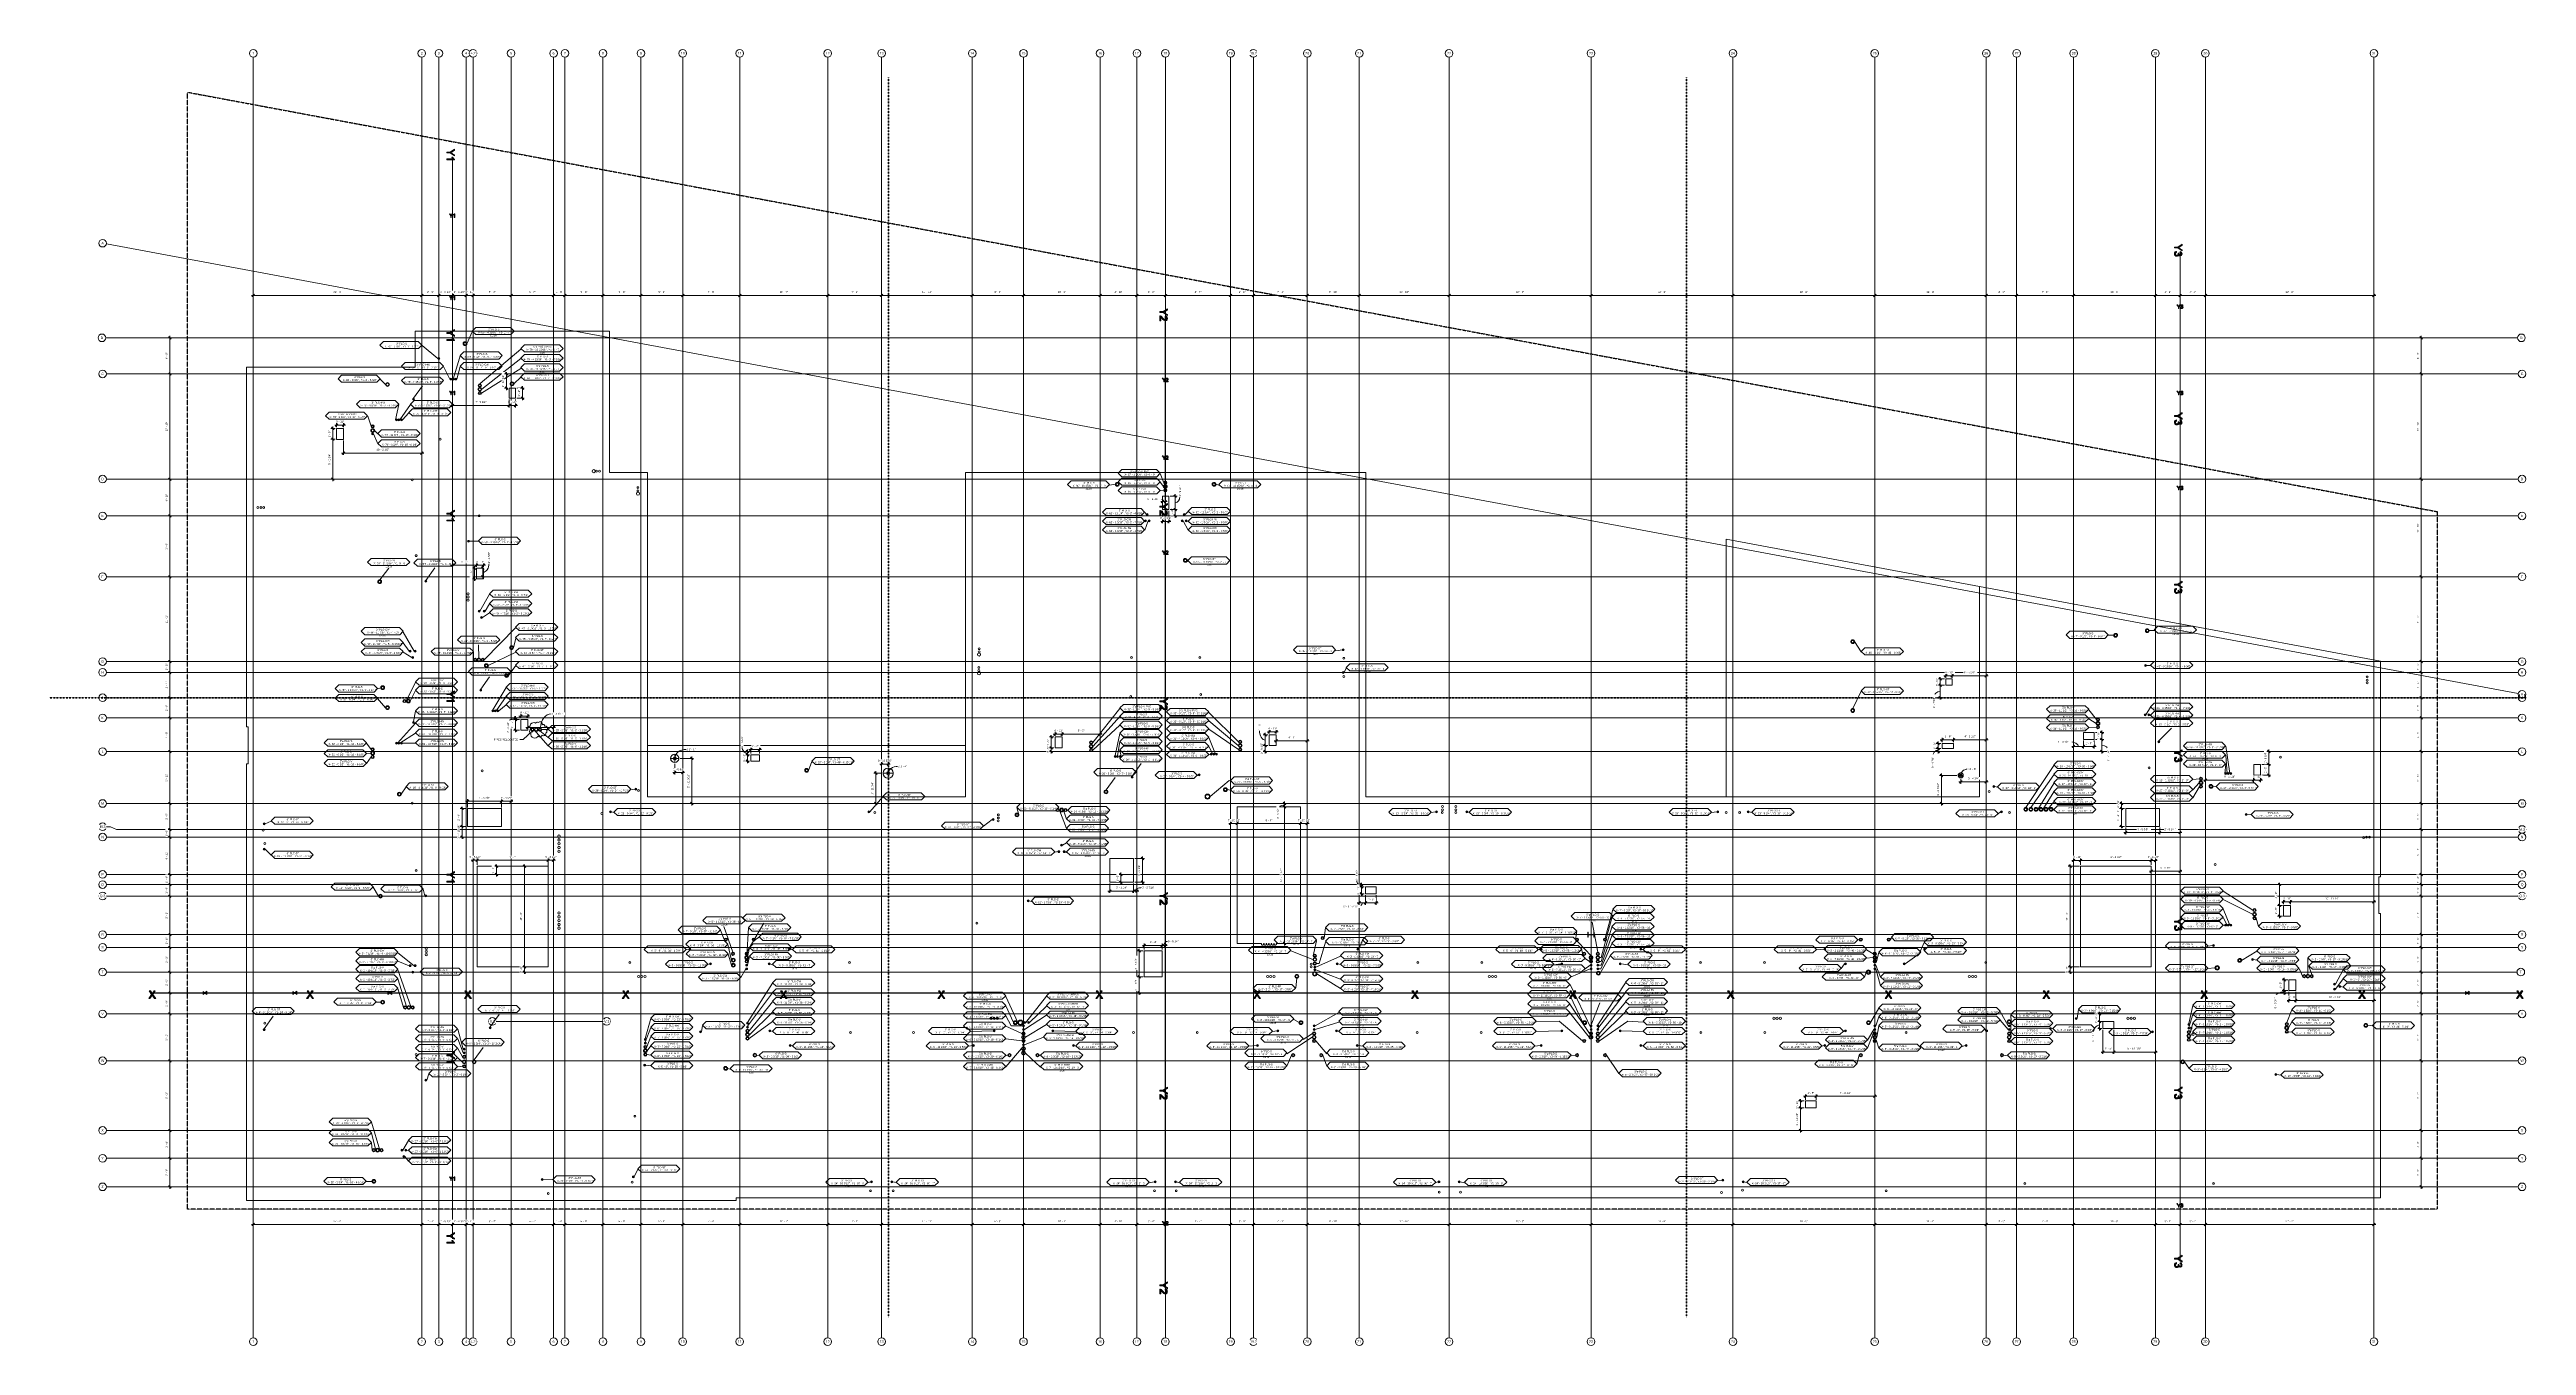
# Model space of a CAD drawing. Header units: inches. Extents: x -3670 to 241, y -250 to 1795.
import ezdxf

# ---------------------------------------------------------------- set-up
doc = ezdxf.new("R2010")
doc.units = ezdxf.units.IN
doc.header["$MEASUREMENT"] = 0
doc.linetypes.add('Dash', pattern=[0.25, 0.125, -0.125])
doc.linetypes.add('Double Dash 3_8_', pattern=[1, 0.375, -0.125, 0.125, -0.125, 0.125, -0.125])
for name, color, linetype, lineweight in [('A-ANNO-DIMS', 211, 'Continuous', 9), ('A-ANNO-DIMS-32', 211, 'Continuous', 9), ('A-ANNO-MATC', 214, 'Dash', 140), ('A-DETL', 90, 'Continuous', 9), ('A-DETL-MBND', 5, 'Continuous', 9), ('A-FLOR', 252, 'Continuous', 18), ('A-GENM', 13, 'Continuous', 9), ('A-GENM-IDEN', 13, 'Continuous', 9), ('A-ROOF', 132, 'Continuous', 18), ('C-PROP-LINE', 91, 'Double Dash 3_8_', 30), ('G-ANNO-REVC', 71, 'Continuous', 20), ('G-ANNO-TEXT', 231, 'Continuous', 9), ('S-COLS', 52, 'Continuous', 9), ('S-GRID', 1, 'Continuous', 9), ('S-GRID-IDEN', 1, 'Continuous', 13)]:
    doc.layers.add(name, color=color, linetype=linetype, lineweight=lineweight)
doc.styles.add('Arial', font='arial.ttf', dxfattribs={"height": 3.934132})
doc.styles.add('Arial_1', font='arial.ttf', dxfattribs={"height": 2.950599})
doc.dimstyles.new('Diameter', dxfattribs={"dimscale": 12, "dimtxt": 3, "dimasz": 0, "dimexe": 0.25, "dimexo": 0, "dimgap": 0.166667, "dimtad": 1, "dimjust": 3, "dimdec": 4, "dimrnd": 0.0625, "dimzin": 1, "dimdsep": 46, "dimlunit": 4, "dimtxsty": 'Arial_1', "dimblk1": 'NONE', "dimblk2": 'NONE', "dimsah": 1, "dimcen": 0.09, "dimadec": 0, "dimazin": 0, "dimtfac": 1, "dimtdec": 4, "dimtix": 1, "dimtmove": 0, "dimatfit": 2, "dimfxl": 1, "dimtvp": 1, "dimtfill": 1, "dimfrac": 2, "dimtolj": 1, "dimtzin": 0, "dimarcsym": 2})
doc.dimstyles.new('Linear_-_3_32__QAQC', dxfattribs={"dimscale": 12, "dimtxt": 3, "dimasz": 0.333333, "dimexe": 0.25, "dimexo": 0.166667, "dimgap": 0.25, "dimtad": 1, "dimdec": 4, "dimrnd": 0.0625, "dimzin": 1, "dimdsep": 46, "dimlunit": 4, "dimtxsty": 'Arial_1', "dimblk1": 'OBLIQUE', "dimblk2": 'OBLIQUE', "dimsah": 1, "dimcen": 0.09, "dimdle": 0.25, "dimadec": 0, "dimazin": 0, "dimtfac": 1, "dimtdec": 4, "dimtix": 1, "dimtmove": 0, "dimatfit": 3, "dimfxl": 1, "dimtvp": 1, "dimtfill": 1, "dimfrac": 2, "dimtolj": 1, "dimtzin": 0, "dimarcsym": 2})
doc.dimstyles.new('Linear_-_3_32__QAQC_1', dxfattribs={"dimscale": 12, "dimtxt": 3, "dimasz": 0.333333, "dimexe": 0.25, "dimexo": 0.166667, "dimgap": 0.25, "dimtad": 1, "dimdec": 4, "dimrnd": 0.0625, "dimzin": 1, "dimdsep": 46, "dimlunit": 4, "dimtxsty": 'Arial_1', "dimblk1": 'OBLIQUE', "dimblk2": 'OBLIQUE', "dimsah": 1, "dimcen": 0.09, "dimdle": 0.25, "dimadec": 0, "dimazin": 0, "dimtfac": 1, "dimtdec": 4, "dimtix": 1, "dimtmove": 0, "dimatfit": 3, "dimfxl": 1, "dimtvp": 1, "dimtfill": 1, "dimfrac": 2, "dimtolj": 1, "dimtzin": 0, "dimarcsym": 2})
doc.dimstyles.new('Linear_-_3_32__QAQC_2', dxfattribs={"dimscale": 12, "dimtxt": 3, "dimasz": 0.333333, "dimexe": 0.25, "dimexo": 0.166667, "dimgap": 0.25, "dimtad": 1, "dimdec": 4, "dimrnd": 0.0625, "dimzin": 1, "dimdsep": 46, "dimlunit": 4, "dimtxsty": 'Arial_1', "dimblk1": 'OBLIQUE', "dimblk2": 'OBLIQUE', "dimsah": 1, "dimcen": 0.09, "dimdle": 0.25, "dimadec": 0, "dimazin": 0, "dimtfac": 1, "dimtdec": 4, "dimtix": 1, "dimtmove": 1, "dimatfit": 3, "dimfxl": 1, "dimtvp": 1, "dimtfill": 1, "dimfrac": 2, "dimtolj": 1, "dimtzin": 0, "dimarcsym": 2})
doc.dimstyles.new('Linear_-_3_32__QAQC_3', dxfattribs={"dimscale": 12, "dimtxt": 3, "dimasz": 0.333333, "dimexe": 0.25, "dimexo": 0.166667, "dimgap": 0.25, "dimtad": 1, "dimdec": 4, "dimrnd": 0.0625, "dimzin": 1, "dimdsep": 46, "dimlunit": 4, "dimtxsty": 'Arial_1', "dimblk1": 'OBLIQUE', "dimblk2": 'OBLIQUE', "dimsah": 1, "dimcen": 0.09, "dimdle": 0.25, "dimadec": 0, "dimazin": 0, "dimtfac": 1, "dimtdec": 4, "dimtix": 1, "dimtmove": 0, "dimatfit": 3, "dimfxl": 1, "dimtvp": 1, "dimtfill": 1, "dimfrac": 2, "dimtolj": 1, "dimtzin": 0, "dimarcsym": 2})
doc.dimstyles.new('Linear_-_3_32__QAQC_4', dxfattribs={"dimscale": 12, "dimtxt": 3, "dimasz": 0.333333, "dimexe": 0.25, "dimexo": 0.166667, "dimgap": 0.25, "dimtad": 1, "dimdec": 4, "dimrnd": 0.0625, "dimzin": 1, "dimdsep": 46, "dimlunit": 4, "dimtxsty": 'Arial_1', "dimblk1": 'OBLIQUE', "dimblk2": 'OBLIQUE', "dimsah": 1, "dimcen": 0.09, "dimdle": 0.25, "dimadec": 0, "dimazin": 0, "dimtfac": 1, "dimtdec": 4, "dimtix": 1, "dimtmove": 1, "dimatfit": 3, "dimfxl": 1, "dimtvp": 1, "dimtfill": 1, "dimfrac": 2, "dimtolj": 1, "dimtzin": 0, "dimarcsym": 2})

# ---------------------------------------------------------------- blocks, each defined once
blk = doc.blocks.new('W-Wide Flange-Column - W10X33-1036733-01 - SECOND LEVEL - PENENTRATIONS')
at = {"layer": 'S-COLS'}
h = blk.add_hatch(dxfattribs=at)
h.set_pattern_fill('FP_1', color=256, style=0, pattern_type=2)
h.set_pattern_definition([(315, (-398, -1236), (3.167838, 3.167838), []), (315, (-393.2, -1236), (3.167838, 3.167838), [])])
h.paths.add_polyline_path([(-4, -4.4), (-4, -4.9), (4, -4.9), (4, -4.4), (0.8, -4.4), (0.3, -4.2), (0.1, -3.7), (0.1, 3.7), (0.3, 4.2), (0.8, 4.4), (4, 4.4), (4, 4.9), (-4, 4.9), (-4, 4.4), (-0.8, 4.4), (-0.3, 4.2), (-0.1, 3.7), (-0.1, -3.7), (-0.3, -4.2), (-0.8, -4.4)], flags=0)
for p, q in [((-4, 4.9), (4, 4.9)), ((-4, 4.4), (-4, 4.9)), ((-0.8, 4.4), (-4, 4.4)), ((-0.1, -3.7), (-0.1, 3.7)), ((0.1, 3.7), (0.1, -3.7)), ((4, 4.4), (0.8, 4.4)), ((4, 4.9), (4, 4.4)), ((-4, -4.4), (-0.8, -4.4)), ((-4, -4.9), (-4, -4.4)), ((4, -4.9), (-4, -4.9)), ((0.8, -4.4), (4, -4.4)), ((4, -4.4), (4, -4.9))]:
    blk.add_line(p, q, dxfattribs=at)
for centre, start, end in [((-0.8, 3.7), 360, 90), ((0.8, 3.7), 90, 180), ((-0.8, -3.7), 270, 360), ((0.8, -3.7), 180, 270)]:
    blk.add_arc(centre, 0.69, start, end, dxfattribs=at)
blk = doc.blocks.new('TBC_Round Sleeve - Floor or Wall - TBC_Round Sleeve - Floor or Wall-1542575-01 - SECOND LEVEL - PENENTRATIONS')
at = {"layer": 'A-DETL-MBND'}
h = blk.add_hatch(color=256, dxfattribs=at)
h.paths.add_polyline_path([(-3, 0), (-2.9, -0.8), (-2.6, -1.5), (-2.1, -2.1), (-1.5, -2.6), (-0.8, -2.9), (0, -3), (0.8, -2.9), (1.5, -2.6), (2.1, -2.1), (2.6, -1.5), (2.9, -0.8), (3, 0), (2.9, 0.8), (2.6, 1.5), (2.1, 2.1), (1.5, 2.6), (0.8, 2.9), (0, 3), (-0.8, 2.9), (-1.5, 2.6), (-2.1, 2.1), (-2.6, 1.5), (-2.9, 0.8), (-3, 0.2)], flags=0)
h.paths.add_polyline_path([(-2, 0), (-1.9, 0.5), (-1.7, 1), (-1.4, 1.4), (-1, 1.7), (-0.5, 1.9), (0, 2), (0.5, 1.9), (1, 1.7), (1.4, 1.4), (1.7, 1), (1.9, 0.5), (2, 0), (1.9, -0.5), (1.7, -1), (1.4, -1.4), (1, -1.7), (0.5, -1.9), (0, -2), (-0.5, -1.9), (-1, -1.7), (-1.4, -1.4), (-1.7, -1), (-1.9, -0.5)], flags=0)
for radius, start, end in [(3, 360, 180), (2, 0, 180), (3, 180, 360), (2, 180, 0)]:
    blk.add_arc((0, 0), radius, start, end, dxfattribs=at)
blk = doc.blocks.new('TBC_Round Sleeve - Floor or Wall - TBC_Round Sleeve - Floor or Wall-1542573-01 - SECOND LEVEL - PENENTRATIONS')
at = {"layer": 'A-DETL-MBND'}
h = blk.add_hatch(color=256, dxfattribs=at)
h.paths.add_polyline_path([(-1.5, 0), (-1.4, -0.4), (-1.3, -0.7), (-1.1, -1.1), (-0.7, -1.3), (-0.4, -1.4), (0, -1.5), (0.4, -1.4), (0.8, -1.3), (1.1, -1.1), (1.3, -0.7), (1.4, -0.4), (1.5, 0), (1.4, 0.4), (1.3, 0.8), (1.1, 1.1), (0.8, 1.3), (0.4, 1.4), (0, 1.5), (-0.4, 1.4), (-0.7, 1.3), (-1.1, 1.1), (-1.3, 0.8), (-1.4, 0.4)], flags=0)
h.paths.add_polyline_path([(-0.5, 0), (-0.5, 0.1), (-0.4, 0.3), (-0.4, 0.4), (-0.2, 0.4), (-0.1, 0.5), (0, 0.5), (0.1, 0.5), (0.3, 0.4), (0.4, 0.4), (0.4, 0.3), (0.5, 0.1), (0.5, 0), (0.5, -0.1), (0.4, -0.2), (0.4, -0.4), (0.3, -0.4), (0.1, -0.5), (0, -0.5), (-0.1, -0.5), (-0.2, -0.4), (-0.4, -0.4), (-0.4, -0.2), (-0.5, -0.1)], flags=0)
for radius, start, end in [(1.5, 360, 180), (0.5, 0, 180), (1.5, 180, 360), (0.5, 180, 0)]:
    blk.add_arc((0, 0), radius, start, end, dxfattribs=at)
blk = doc.blocks.new('TBC_Round Sleeve - Floor or Wall - TBC_Round Sleeve - Floor or Wall-1542574-01 - SECOND LEVEL - PENENTRATIONS')
at = {"layer": 'A-DETL-MBND'}
h = blk.add_hatch(color=256, dxfattribs=at)
h.paths.add_polyline_path([(-2.5, 0), (-2.4, -0.6), (-2.2, -1.2), (-1.8, -1.8), (-1.2, -2.2), (-0.6, -2.4), (0, -2.5), (0.6, -2.4), (1.3, -2.2), (1.8, -1.8), (2.2, -1.2), (2.4, -0.6), (2.5, 0), (2.4, 0.6), (2.2, 1.3), (1.8, 1.8), (1.3, 2.2), (0.6, 2.4), (0, 2.5), (-0.6, 2.4), (-1.2, 2.2), (-1.8, 1.8), (-2.2, 1.3), (-2.4, 0.6)], flags=0)
h.paths.add_polyline_path([(-1.5, 0), (-1.4, 0.4), (-1.3, 0.8), (-1.1, 1.1), (-0.7, 1.3), (-0.4, 1.4), (0, 1.5), (0.4, 1.4), (0.8, 1.3), (1.1, 1.1), (1.3, 0.8), (1.4, 0.4), (1.5, 0), (1.4, -0.4), (1.3, -0.7), (1.1, -1.1), (0.8, -1.3), (0.4, -1.4), (0, -1.5), (-0.4, -1.4), (-0.7, -1.3), (-1.1, -1.1), (-1.3, -0.7), (-1.4, -0.4)], flags=0)
for radius, start, end in [(2.5, 360, 180), (1.5, 0, 180), (2.5, 180, 360), (1.5, 180, 0)]:
    blk.add_arc((0, 0), radius, start, end, dxfattribs=at)
blk = doc.blocks.new('TBC_Round Sleeve - Floor or Wall - TBC_Round Sleeve - Floor or Wall-1542577-01 - SECOND LEVEL - PENENTRATIONS')
at = {"layer": 'A-DETL-MBND'}
h = blk.add_hatch(color=256, dxfattribs=at)
h.paths.add_polyline_path([(-3.5, 0), (-3.4, -0.9), (-3, -1.8), (-2.5, -2.5), (-1.8, -3), (-0.9, -3.4), (0, -3.5), (0.9, -3.4), (1.7, -3), (2.5, -2.5), (3, -1.8), (3.4, -0.9), (3.5, 0), (3.4, 0.9), (3, 1.7), (2.5, 2.5), (1.7, 3), (0.9, 3.4), (0, 3.5), (-0.9, 3.4), (-1.8, 3), (-2.5, 2.5), (-3, 1.7), (-3.4, 0.9)], flags=0)
h.paths.add_polyline_path([(-2.5, 0), (-2.4, 0.6), (-2.2, 1.2), (-1.8, 1.8), (-1.3, 2.2), (-0.6, 2.4), (0, 2.5), (0.6, 2.4), (1.2, 2.2), (1.8, 1.8), (2.2, 1.2), (2.4, 0.6), (2.5, 0), (2.4, -0.6), (2.2, -1.3), (1.8, -1.8), (1.2, -2.2), (0.6, -2.4), (0, -2.5), (-0.6, -2.4), (-1.3, -2.2), (-1.8, -1.8), (-2.2, -1.3), (-2.4, -0.6)], flags=0)
for radius, start, end in [(3.5, 360, 180), (2.5, 0, 180), (3.5, 180, 360), (2.5, 180, 0)]:
    blk.add_arc((0, 0), radius, start, end, dxfattribs=at)
blk = doc.blocks.new('TBC_Round Sleeve - Floor or Wall - TBC_Round Sleeve - Floor or Wall-1542576-01 - SECOND LEVEL - PENENTRATIONS')
at = {"layer": 'A-DETL-MBND'}
h = blk.add_hatch(color=256, dxfattribs=at)
h.paths.add_polyline_path([(-4, 0), (-3.9, -1), (-3.5, -2), (-2.8, -2.8), (-2, -3.5), (-1, -3.9), (0, -4), (1, -3.9), (2, -3.5), (2.8, -2.8), (3.5, -2), (3.9, -1), (4, 0), (3.9, 1), (3.5, 2), (2.8, 2.8), (2, 3.5), (1, 3.9), (0, 4), (-1, 3.9), (-2, 3.5), (-2.8, 2.8), (-3.5, 2), (-3.9, 1)], flags=0)
h.paths.add_polyline_path([(-3, 0), (-2.9, 0.8), (-2.6, 1.5), (-2.1, 2.1), (-1.5, 2.6), (-0.8, 2.9), (0, 3), (0.8, 2.9), (1.5, 2.6), (2.1, 2.1), (2.6, 1.5), (2.9, 0.8), (3, 0), (2.9, -0.8), (2.6, -1.5), (2.1, -2.1), (1.5, -2.6), (0.8, -2.9), (0, -3), (-0.8, -2.9), (-1.5, -2.6), (-2.1, -2.1), (-2.6, -1.5), (-2.9, -0.8)], flags=0)
for radius, start, end in [(4, 360, 180), (3, 0, 180), (4, 180, 360), (3, 180, 0)]:
    blk.add_arc((0, 0), radius, start, end, dxfattribs=at)
blk = doc.blocks.new('TBC_Round Sleeve - Floor or Wall - TBC_Round Sleeve - Floor or Wall-V1-01 - SECOND LEVEL - PENENTRATIONS')
at = {"layer": 'A-DETL-MBND'}
h = blk.add_hatch(color=256, dxfattribs=at)
h.paths.add_polyline_path([(-2.5, 0.1), (-1.5, 0.1), (-1.4, 0.4), (-1.3, 0.8), (-1.1, 1.1), (-0.7, 1.3), (-0.4, 1.4), (0, 1.5), (0.4, 1.4), (0.8, 1.3), (1.1, 1.1), (1.3, 0.8), (1.4, 0.4), (1.5, 0.1), (2.5, 0.1), (2.4, 0.6), (2.2, 1.3), (1.8, 1.8), (1.3, 2.2), (0.6, 2.4), (0, 2.5), (-0.6, 2.4), (-1.2, 2.2), (-1.8, 1.8), (-2.2, 1.3), (-2.4, 0.6)], flags=0)
h.paths.add_polyline_path([(-2.5, -0.1), (-2.4, -0.6), (-2.2, -1.2), (-1.8, -1.8), (-1.2, -2.2), (-0.6, -2.4), (0, -2.5), (0.6, -2.4), (1.3, -2.2), (1.8, -1.8), (2.2, -1.2), (2.4, -0.6), (2.5, -0.1), (1.5, -0.1), (1.4, -0.4), (1.3, -0.7), (1.1, -1.1), (0.7, -1.3), (0.4, -1.4), (0, -1.5), (-0.4, -1.4), (-0.7, -1.3), (-1.1, -1.1), (-1.3, -0.7), (-1.4, -0.4), (-1.5, -0.1), (-1.7, -0.1)], flags=0)
for radius, start, end in [(2.5, 2.7501, 177.2509), (1.5, 4.5831, 175.4178), (2.5, 182.7491, 357.2499), (1.5, 184.5822, 355.4169)]:
    blk.add_arc((0, 0), radius, start, end, dxfattribs=at)
blk = doc.blocks.new('TBC_Round Sleeve - Floor or Wall - TBC_Round Sleeve - Floor or Wall-V2-01 - SECOND LEVEL - PENENTRATIONS')
at = {"layer": 'A-DETL-MBND'}
h = blk.add_hatch(color=256, dxfattribs=at)
h.paths.add_polyline_path([(-3, 0.1), (-2, 0.1), (-1.9, 0.5), (-1.7, 1), (-1.4, 1.4), (-1, 1.7), (-0.5, 1.9), (0, 2), (0.5, 1.9), (1, 1.7), (1.4, 1.4), (1.7, 1), (1.9, 0.5), (2, 0.1), (3, 0.1), (2.9, 0.8), (2.6, 1.5), (2.1, 2.1), (1.5, 2.6), (0.8, 2.9), (0, 3), (-0.8, 2.9), (-1.5, 2.6), (-2.1, 2.1), (-2.6, 1.5), (-2.9, 0.8)], flags=0)
h.paths.add_polyline_path([(-3, -0.1), (-2.9, -0.8), (-2.6, -1.5), (-2.1, -2.1), (-1.5, -2.6), (-0.8, -2.9), (0, -3), (0.8, -2.9), (1.5, -2.6), (2.1, -2.1), (2.6, -1.5), (2.9, -0.8), (3, -0.1), (2, -0.1), (1.9, -0.5), (1.7, -1), (1.4, -1.4), (1, -1.7), (0.5, -1.9), (0, -2), (-0.5, -1.9), (-1, -1.7), (-1.4, -1.4), (-1.7, -1), (-1.9, -0.5), (-2, -0.1), (-2.1, -0.1)], flags=0)
for radius, start, end in [(3, 2.2908, 177.7101), (2, 3.436, 176.5649), (3, 182.2899, 357.7091), (2, 183.4351, 356.564)]:
    blk.add_arc((0, 0), radius, start, end, dxfattribs=at)
blk = doc.blocks.new('TBC_Round Sleeve - Floor or Wall - TBC_Round Sleeve - Floor or Wall-V3-01 - SECOND LEVEL - PENENTRATIONS')
at = {"layer": 'A-DETL-MBND'}
h = blk.add_hatch(color=256, dxfattribs=at)
h.paths.add_polyline_path([(-2.5, -0.1), (-2.4, -0.6), (-2.2, -1.2), (-1.8, -1.8), (-1.2, -2.2), (-0.6, -2.4), (0, -2.5), (0.6, -2.4), (1.3, -2.2), (1.8, -1.8), (2.2, -1.2), (2.4, -0.6), (2.5, -0.1), (1.5, -0.1), (1.4, -0.4), (1.3, -0.7), (1.1, -1.1), (0.7, -1.3), (0.4, -1.4), (0, -1.5), (-0.4, -1.4), (-0.7, -1.3), (-1.1, -1.1), (-1.3, -0.7), (-1.4, -0.4), (-1.5, -0.1), (-1.7, -0.1)], flags=0)
h.paths.add_polyline_path([(-2.5, 0.1), (-1.5, 0.1), (-1.4, 0.4), (-1.3, 0.8), (-1.1, 1.1), (-0.7, 1.3), (-0.4, 1.4), (0, 1.5), (0.4, 1.4), (0.8, 1.3), (1.1, 1.1), (1.3, 0.8), (1.4, 0.4), (1.5, 0.1), (2.5, 0.1), (2.4, 0.6), (2.2, 1.3), (1.8, 1.8), (1.3, 2.2), (0.6, 2.4), (0, 2.5), (-0.6, 2.4), (-1.2, 2.2), (-1.8, 1.8), (-2.2, 1.3), (-2.4, 0.6)], flags=0)
for radius, start, end in [(2.5, 2.7478, 177.2531), (1.5, 4.5793, 175.4216), (2.5, 182.7469, 357.2522), (1.5, 184.5784, 355.4207)]:
    blk.add_arc((0, 0), radius, start, end, dxfattribs=at)
blk = doc.blocks.new('TBC_Round Sleeve - Floor or Wall - TBC_Round Sleeve - Floor or Wall-V4-01 - SECOND LEVEL - PENENTRATIONS')
at = {"layer": 'A-DETL-MBND'}
h = blk.add_hatch(color=256, dxfattribs=at)
h.paths.add_polyline_path([(-1.5, 0), (-1.4, -0.4), (-1.3, -0.7), (-1.1, -1.1), (-0.7, -1.3), (-0.4, -1.4), (0, -1.5), (0.4, -1.4), (0.8, -1.3), (1.1, -1.1), (1.3, -0.7), (1.4, -0.4), (1.5, 0), (1.4, 0.4), (1.3, 0.8), (1.1, 1.1), (0.8, 1.3), (0.6, 1.4), (-0.6, 1.4), (-0.7, 1.3), (-1.1, 1.1), (-1.3, 0.8), (-1.4, 0.4), (-1.5, 0.2)], flags=0)
h.paths.add_polyline_path([(-0.5, 0), (-0.5, 0.1), (-0.4, 0.3), (-0.4, 0.4), (-0.2, 0.4), (-0.1, 0.5), (0, 0.5), (0.1, 0.5), (0.3, 0.4), (0.4, 0.4), (0.5, 0.2), (0.5, 0.1), (0.5, 0), (0.5, -0.1), (0.4, -0.2), (0.4, -0.4), (0.3, -0.4), (0.1, -0.5), (0, -0.5), (-0.1, -0.5), (-0.2, -0.4), (-0.4, -0.4), (-0.4, -0.2), (-0.5, -0.1)], flags=0)
for radius, start, end in [(1.5, 111.5267, 180), (0.5, 0, 180), (1.5, 360, 68.4733), (1.5, 180, 360), (0.5, 180, 0)]:
    blk.add_arc((0, 0), radius, start, end, dxfattribs=at)
blk = doc.blocks.new('TBC_Round Sleeve - Floor or Wall - TBC_Round Sleeve - Floor or Wall-1542583-01 - SECOND LEVEL - PENENTRATIONS')
at = {"layer": 'A-GENM'}
h = blk.add_hatch(color=256, dxfattribs=at)
h.paths.add_polyline_path([(-3, 0), (-2.8, -1.1), (-2.1, -2.1), (-1.1, -2.8), (0, -3), (1.1, -2.8), (2.1, -2.1), (2.8, -1.1), (3, 0), (2.8, 1.1), (2.1, 2.1), (1.1, 2.8), (0, 3), (-1.1, 2.8), (-2.1, 2.1), (-2.8, 1.1)], flags=0)
h.paths.add_polyline_path([(-2, 0), (-1.8, 0.9), (-1.2, 1.6), (-0.4, 1.9), (0.4, 1.9), (1.2, 1.6), (1.8, 0.9), (2, 0), (1.8, -0.9), (1.2, -1.6), (0.4, -1.9), (-0.4, -1.9), (-1.2, -1.6), (-1.8, -0.9)], flags=0)
for radius, start, end in [(3, 360, 180), (2, 0, 180), (3, 180, 360), (2, 180, 0)]:
    blk.add_arc((0, 0), radius, start, end, dxfattribs=at)
blk = doc.blocks.new('Control_Line - TBC_3D ControlLine_Y-1534535-01 - SECOND LEVEL - PENENTRATIONS')
at = {"layer": 'A-GENM'}
h = blk.add_hatch(color=256, dxfattribs=at)
h.paths.add_polyline_path([(7.1, -8.7), (7.1, 3.1), (6.2, 3.1), (5.6, 2.3), (4.8, 1.5), (3.8, 0.8), (2.7, 0.1), (2.7, -1.2), (4.2, -0.5), (5.6, 0.5), (5.6, -8.7)], flags=0)
h.paths.add_polyline_path([(0.8, 3.1), (-0.9, 3.1), (-4.4, -2.4), (-8.1, 3.1), (-9.9, 3.1), (-5.3, -3.7), (-5.3, -8.7), (-3.8, -8.7), (-3.8, -3.7), (-0.4, 1.2)], flags=0)
h = blk.add_hatch(color=256, dxfattribs=at)
h.paths.add_polyline_path([(1710, 0.1), (1710, 0.1), (1708.8, 0.1), (1708.6, -0.1), (1710, -0.1), (1710, 0.1)], flags=0)
h.paths.add_polyline_path([(1707.2, 0.1), (1703.9, 0.1), (1704.1, -0.1), (1707, -0.1), (1707.2, 0.1)], flags=0)
h.paths.add_polyline_path([(1702.3, -0.1), (1702.1, 0.1), (1612.5, 0.1), (1612.9, -0.1), (1700.1, -0.1)], flags=0)
h.paths.add_polyline_path([(1612.1, 0.1), (1612.1, 0.1), (1432.1, 0.1), (1432.1, -0.1), (1612.1, -0.1), (1612.1, 0)], flags=0)
h.paths.add_polyline_path([(1430.6, 0.1), (1430.6, 0.1), (1430.1, 0.1), (1429.8, -0.1), (1430.6, -0.1), (1430.6, 0.1)], flags=0)
h.paths.add_polyline_path([(1427.7, 0.1), (1423.8, 0.1), (1423.6, -0.1), (1427.7, -0.1), (1427.7, 0.1)], flags=0)
h.paths.add_polyline_path([(1422.2, 0.1), (1418.9, 0.1), (1419.1, -0.1), (1422, -0.1), (1422.2, 0.1)], flags=0)
h.paths.add_polyline_path([(1322, 0), (1322, 0), (1321.9, 0.1), (1147.1, 0.1), (1147.1, -0.1), (1321.9, -0.1), (1322, 0)], flags=0)
h.paths.add_polyline_path([(1417.3, -0.1), (1417.1, 0.1), (1322.1, 0.1), (1322, 0), (1322.1, -0.1), (1415.1, -0.1)], flags=0)
h.paths.add_polyline_path([(1145.6, 0.1), (1145.6, 0.1), (1145.1, 0.1), (1144.8, -0.1), (1145.6, -0.1), (1145.6, 0)], flags=0)
h.paths.add_polyline_path([(1142.7, -0.1), (1142.7, 0.1), (1138.8, 0.1), (1138.6, -0.1), (1142.7, -0.1), (1142.7, -0.1)], flags=0)
h.paths.add_polyline_path([(1137.2, 0.1), (1133.9, 0.1), (1134.1, -0.1), (1137, -0.1), (1137.2, 0.1)], flags=0)
h.paths.add_polyline_path([(1132.3, -0.1), (1132.1, 0.1), (862.1, 0.1), (862.1, -0.1), (1130.9, -0.1)], flags=0)
h.paths.add_polyline_path([(860.6, -0.1), (860.6, 0.1), (860.1, 0.1), (859.8, -0.1), (860.6, -0.1), (860.6, -0.1)], flags=0)
h.paths.add_polyline_path([(857.7, 0), (857.7, 0.1), (853.8, 0.1), (853.6, -0.1), (857.7, -0.1), (857.7, 0)], flags=0)
h.paths.add_polyline_path([(852.2, 0.1), (848.9, 0.1), (849.1, -0.1), (852, -0.1), (852.2, 0.1)], flags=0)
h.paths.add_polyline_path([(847.3, -0.1), (847.1, 0.1), (577.1, 0.1), (577.1, -0.1), (845.1, -0.1)], flags=0)
h.paths.add_polyline_path([(575.6, -0.1), (575.6, 0.1), (575.1, 0.1), (574.8, -0.1), (575.6, -0.1)], flags=0)
h.paths.add_polyline_path([(572.7, 0.1), (568.8, 0.1), (568.6, -0.1), (572.7, -0.1), (572.7, 0.1)], flags=0)
h.paths.add_polyline_path([(567.2, 0.1), (563.9, 0.1), (564.1, -0.1), (567, -0.1), (567.2, 0.1)], flags=0)
h.paths.add_polyline_path([(562.3, -0.1), (562.1, 0.1), (372.5, 0.1), (372.9, -0.1), (560.1, -0.1)], flags=0)
h.paths.add_polyline_path([(372.1, 0.1), (372.1, 0.1), (292.1, 0.1), (292.1, -0.1), (372.1, -0.1), (372.1, 0.1)], flags=0)
h.paths.add_polyline_path([(290.6, 0.1), (290.6, 0.1), (290.1, 0.1), (289.8, -0.1), (290.6, -0.1), (290.6, 0.1)], flags=0)
h.paths.add_polyline_path([(287.7, 0), (287.7, 0.1), (283.8, 0.1), (283.6, -0.1), (287.7, -0.1), (287.7, 0)], flags=0)
h.paths.add_polyline_path([(282.2, 0.1), (278.9, 0.1), (279.1, -0.1), (282, -0.1), (282.2, 0.1)], flags=0)
h.paths.add_polyline_path([(277.3, -0.1), (277.1, 0.1), (222.5, 0.1), (222.9, -0.1), (275.1, -0.1)], flags=0)
h.paths.add_polyline_path([(222.1, 0.1), (222.1, 0.1), (92.5, 0.1), (92.9, -0.1), (222.1, -0.1), (222.1, 0.1)], flags=0)
h.paths.add_polyline_path([(92.1, 0.1), (92.1, 0.1), (7.1, 0.1), (7.1, -0.1), (92.1, -0.1), (92.1, 0.1)], flags=0)
h.paths.add_polyline_path([(5.6, 0.1), (5.6, 0.1), (5.1, 0.1), (4.8, -0.1), (5.6, -0.1), (5.6, 0.1)], flags=0)
h = blk.add_hatch(color=256, dxfattribs=at)
h.paths.add_polyline_path([(98, 2.8), (98, 3.6), (92.1, 3.6), (92.1, 3.1), (92.9, 2.4), (93.5, 1.4), (94.2, 1.4), (93.9, 2.1), (93.4, 2.8)], flags=0)
h.paths.add_polyline_path([(98, -1.9), (95.5, -1.9), (92.1, 0.4), (92.1, -0.4), (94.8, -2.2), (92.1, -4), (92.1, -4.9), (95.5, -2.6), (98, -2.6)], flags=0)
h = blk.add_hatch(color=256, dxfattribs=at)
h.paths.add_polyline_path([(228, 2.8), (228, 3.6), (222.1, 3.6), (222.1, 3.1), (222.9, 2.4), (223.5, 1.4), (224.2, 1.4), (223.9, 2.1), (223.4, 2.8)], flags=0)
h.paths.add_polyline_path([(228, -1.9), (225.5, -1.9), (222.1, 0.4), (222.1, -0.4), (224.8, -2.2), (222.1, -4), (222.1, -4.9), (225.5, -2.6), (228, -2.6)], flags=0)
h = blk.add_hatch(color=256, dxfattribs=at)
h.paths.add_polyline_path([(292.1, -8.7), (292.1, 3.1), (291.2, 3.1), (290.6, 2.3), (289.8, 1.5), (288.8, 0.8), (287.7, 0.1), (287.7, -1.2), (289.2, -0.5), (290.6, 0.5), (290.6, -8.7)], flags=0)
h.paths.add_polyline_path([(285.8, 3.1), (284.1, 3.1), (280.6, -2.4), (276.9, 3.1), (275.1, 3.1), (279.7, -3.7), (279.7, -8.7), (281.2, -8.7), (281.2, -3.7)], flags=0)
h = blk.add_hatch(color=256, dxfattribs=at)
h.paths.add_polyline_path([(378, 2.8), (378, 3.6), (372.1, 3.6), (372.1, 3.1), (372.9, 2.4), (373.5, 1.4), (374.2, 1.4), (373.9, 2.1), (373.4, 2.8)], flags=0)
h.paths.add_polyline_path([(378, -1.9), (375.5, -1.9), (372.1, 0.4), (372.1, -0.4), (374.8, -2.2), (372.1, -4), (372.1, -4.9), (375.5, -2.6), (378, -2.6)], flags=0)
h = blk.add_hatch(color=256, dxfattribs=at)
h.paths.add_polyline_path([(577.1, -8.7), (577.1, 3.1), (576.2, 3.1), (575.6, 2.3), (574.8, 1.5), (573.8, 0.8), (572.7, 0.1), (572.7, -1.2), (574.2, -0.5), (575.6, 0.5), (575.6, -8.7)], flags=0)
h.paths.add_polyline_path([(570.8, 3.1), (569.1, 3.1), (565.6, -2.4), (561.9, 3.1), (560.1, 3.1), (564.7, -3.7), (564.7, -8.7), (566.2, -8.7), (566.2, -3.7)], flags=0)
h = blk.add_hatch(color=256, dxfattribs=at)
h.paths.add_polyline_path([(862.1, -8.7), (862.1, 3.1), (861.2, 3.1), (860.6, 2.3), (859.8, 1.5), (858.8, 0.8), (857.7, 0.1), (857.7, -1.2), (859.2, -0.5), (860.6, 0.5), (860.6, -8.7)], flags=0)
h.paths.add_polyline_path([(855.8, 3.1), (854.1, 3.1), (850.6, -2.4), (846.9, 3.1), (845.1, 3.1), (849.7, -3.7), (849.7, -8.7), (851.2, -8.7), (851.2, -3.7), (855.7, 2.9)], flags=0)
h = blk.add_hatch(color=256, dxfattribs=at)
h.paths.add_polyline_path([(1147.1, -8.7), (1147.1, 3.1), (1146.2, 3.1), (1145.6, 2.3), (1144.8, 1.5), (1143.8, 0.8), (1142.7, 0.1), (1142.7, -1.2), (1144.2, -0.5), (1145.6, 0.5), (1145.6, -8.7)], flags=0)
h.paths.add_polyline_path([(1140.8, 3.1), (1139.1, 3.1), (1135.6, -2.4), (1131.9, 3.1), (1130.1, 3.1), (1134.7, -3.7), (1134.7, -8.7), (1136.2, -8.7), (1136.2, -3.7)], flags=0)
h = blk.add_hatch(color=256, dxfattribs=at)
h.paths.add_polyline_path([(1432.1, -8.7), (1432.1, 3.1), (1431.2, 3.1), (1430.6, 2.3), (1429.8, 1.5), (1428.8, 0.8), (1427.7, 0.1), (1427.7, -1.2), (1429.2, -0.5), (1430.6, 0.5), (1430.6, -8.7)], flags=0)
h.paths.add_polyline_path([(1425.8, 3.1), (1424.1, 3.1), (1420.6, -2.4), (1416.9, 3.1), (1415.1, 3.1), (1419.7, -3.7), (1419.7, -8.7), (1421.2, -8.7), (1421.2, -3.7), (1421.3, -3.5)], flags=0)
h = blk.add_hatch(color=256, dxfattribs=at)
h.paths.add_polyline_path([(1618, 2.8), (1618, 3.6), (1612.1, 3.6), (1612.1, 3.1), (1612.9, 2.4), (1613.5, 1.4), (1614.2, 1.4), (1613.9, 2.1), (1613.4, 2.8)], flags=0)
h.paths.add_polyline_path([(1618, -1.9), (1615.5, -1.9), (1612.1, 0.4), (1612.1, -0.4), (1614.8, -2.2), (1612.1, -4), (1612.1, -4.9), (1615.5, -2.6), (1618, -2.6)], flags=0)
h = blk.add_hatch(color=256, dxfattribs=at)
h.paths.add_polyline_path([(1717.1, -8.7), (1717.1, 3.1), (1716.2, 3.1), (1715.6, 2.3), (1714.8, 1.5), (1713.8, 0.8), (1712.7, 0.1), (1712.7, -1.2), (1714.2, -0.5), (1715.6, 0.5), (1715.6, -8.7)], flags=0)
h.paths.add_polyline_path([(1710.8, 3.1), (1709.1, 3.1), (1705.6, -2.4), (1701.9, 3.1), (1700.1, 3.1), (1704.7, -3.7), (1704.7, -8.7), (1706.2, -8.7), (1706.2, -3.7)], flags=0)
for p, q in [((-8.1, 3.1), (-9.9, 3.1)), ((-9.9, 3.1), (-5.3, -3.7)), ((-5.7, -0.5), (-8.1, 3.1)), ((-3.8, -3.7), (0.8, 3.1)), ((-0.9, 3.1), (-3.1, -0.4)), ((0.8, 3.1), (-0.9, 3.1)), ((3.8, 0.8), (2.7, 0.1)), ((2.7, 0.1), (2.7, -1.2)), ((4.8, 1.5), (3.8, 0.8)), ((4.2, -0.5), (5.6, 0.5)), ((5.6, 2.3), (4.8, 1.5)), ((5.6, 0.1), (5.1, 0.1)), ((6.2, 3.1), (5.6, 2.3)), ((5.6, 0.5), (5.6, -8.7)), ((7.1, 3.1), (6.2, 3.1)), ((7.1, -8.7), (7.1, 3.1)), ((92.1, 0.1), (7.1, 0.1)), ((98, 3.6), (92.1, 3.6)), ((92.1, 3.6), (92.1, 3.1)), ((92.1, 3.1), (92.9, 2.4)), ((95.5, -1.9), (92.1, 0.4)), ((92.1, 0.4), (92.1, -0.4)), ((222.1, 0.1), (92.5, 0.1)), ((92.9, 2.4), (93.5, 1.4)), ((93.9, 2.1), (93.4, 2.8)), ((93.4, 2.8), (98, 2.8)), ((93.5, 1.4), (94.2, 1.4)), ((94.2, 1.4), (93.9, 2.1)), ((98, 2.8), (98, 3.6)), ((228, 3.6), (222.1, 3.6)), ((222.1, 3.6), (222.1, 3.1)), ((222.1, 3.1), (222.9, 2.4)), ((225.5, -1.9), (222.1, 0.4)), ((222.1, 0.4), (222.1, -0.4)), ((277.1, 0.1), (222.5, 0.1)), ((222.9, 2.4), (223.5, 1.4)), ((223.9, 2.1), (223.4, 2.8)), ((223.4, 2.8), (228, 2.8)), ((223.5, 1.4), (224.2, 1.4)), ((224.2, 1.4), (223.9, 2.1)), ((228, 2.8), (228, 3.6)), ((276.9, 3.1), (275.1, 3.1)), ((275.1, 3.1), (279.7, -3.7)), ((279.3, -0.5), (276.9, 3.1)), ((282.2, 0.1), (278.9, 0.1)), ((281.2, -3.7), (285.8, 3.1)), ((284.1, 3.1), (281.9, -0.4)), ((287.7, 0.1), (283.8, 0.1)), ((285.8, 3.1), (284.1, 3.1)), ((288.8, 0.8), (287.7, 0.1)), ((287.7, 0.1), (287.7, -1.2)), ((289.8, 1.5), (288.8, 0.8)), ((289.2, -0.5), (290.6, 0.5)), ((290.6, 2.3), (289.8, 1.5)), ((290.6, 0.1), (290.1, 0.1)), ((291.2, 3.1), (290.6, 2.3)), ((290.6, 0.5), (290.6, -8.7)), ((292.1, 3.1), (291.2, 3.1)), ((292.1, -8.7), (292.1, 3.1)), ((372.1, 0.1), (292.1, 0.1)), ((378, 3.6), (372.1, 3.6)), ((372.1, 3.6), (372.1, 3.1)), ((372.1, 3.1), (372.9, 2.4)), ((375.5, -1.9), (372.1, 0.4)), ((372.1, 0.4), (372.1, -0.4)), ((562.1, 0.1), (372.5, 0.1)), ((372.9, 2.4), (373.5, 1.4)), ((373.9, 2.1), (373.4, 2.8)), ((373.4, 2.8), (378, 2.8)), ((373.5, 1.4), (374.2, 1.4)), ((374.2, 1.4), (373.9, 2.1)), ((378, 2.8), (378, 3.6)), ((561.9, 3.1), (560.1, 3.1)), ((560.1, 3.1), (564.7, -3.7)), ((564.3, -0.5), (561.9, 3.1)), ((567.2, 0.1), (563.9, 0.1)), ((566.2, -3.7), (570.8, 3.1)), ((569.1, 3.1), (566.9, -0.4)), ((572.7, 0.1), (568.8, 0.1)), ((570.8, 3.1), (569.1, 3.1)), ((573.8, 0.8), (572.7, 0.1)), ((572.7, 0.1), (572.7, -1.2)), ((574.8, 1.5), (573.8, 0.8)), ((574.2, -0.5), (575.6, 0.5)), ((575.6, 2.3), (574.8, 1.5)), ((575.6, 0.1), (575.1, 0.1)), ((576.2, 3.1), (575.6, 2.3)), ((575.6, 0.5), (575.6, -8.7)), ((577.1, 3.1), (576.2, 3.1)), ((577.1, -8.7), (577.1, 3.1)), ((847.1, 0.1), (577.1, 0.1)), ((846.9, 3.1), (845.1, 3.1)), ((845.1, 3.1), (849.7, -3.7)), ((849.3, -0.5), (846.9, 3.1)), ((852.2, 0.1), (848.9, 0.1)), ((851.2, -3.7), (855.8, 3.1)), ((854.1, 3.1), (851.9, -0.4)), ((857.7, 0.1), (853.8, 0.1)), ((855.8, 3.1), (854.1, 3.1)), ((858.8, 0.8), (857.7, 0.1)), ((857.7, 0.1), (857.7, -1.2)), ((859.8, 1.5), (858.8, 0.8)), ((859.2, -0.5), (860.6, 0.5)), ((860.6, 2.3), (859.8, 1.5)), ((860.6, 0.1), (860.1, 0.1)), ((861.2, 3.1), (860.6, 2.3)), ((860.6, 0.5), (860.6, -8.7)), ((862.1, 3.1), (861.2, 3.1)), ((862.1, -8.7), (862.1, 3.1)), ((1132.1, 0.1), (862.1, 0.1)), ((1131.9, 3.1), (1130.1, 3.1)), ((1130.1, 3.1), (1134.7, -3.7)), ((1134.3, -0.5), (1131.9, 3.1)), ((1137.2, 0.1), (1133.9, 0.1)), ((1136.2, -3.7), (1140.8, 3.1)), ((1139.1, 3.1), (1136.9, -0.4)), ((1142.7, 0.1), (1138.8, 0.1)), ((1140.8, 3.1), (1139.1, 3.1)), ((1143.8, 0.8), (1142.7, 0.1)), ((1142.7, 0.1), (1142.7, -1.2)), ((1144.8, 1.5), (1143.8, 0.8)), ((1144.2, -0.5), (1145.6, 0.5)), ((1145.6, 2.3), (1144.8, 1.5)), ((1145.6, 0.1), (1145.1, 0.1)), ((1146.2, 3.1), (1145.6, 2.3)), ((1145.6, 0.5), (1145.6, -8.7)), ((1147.1, 3.1), (1146.2, 3.1)), ((1147.1, -8.7), (1147.1, 3.1)), ((1321.9, 0.1), (1147.1, 0.1)), ((1417.1, 0.1), (1322.1, 0.1)), ((1416.9, 3.1), (1415.1, 3.1)), ((1415.1, 3.1), (1419.7, -3.7)), ((1419.3, -0.5), (1416.9, 3.1)), ((1422.2, 0.1), (1418.9, 0.1)), ((1421.2, -3.7), (1425.8, 3.1)), ((1424.1, 3.1), (1421.9, -0.4)), ((1427.7, 0.1), (1423.8, 0.1)), ((1425.8, 3.1), (1424.1, 3.1)), ((1428.8, 0.8), (1427.7, 0.1)), ((1427.7, 0.1), (1427.7, -1.2)), ((1429.8, 1.5), (1428.8, 0.8)), ((1429.2, -0.5), (1430.6, 0.5)), ((1430.6, 2.3), (1429.8, 1.5)), ((1430.6, 0.1), (1430.1, 0.1)), ((1431.2, 3.1), (1430.6, 2.3)), ((1430.6, 0.5), (1430.6, -8.7)), ((1432.1, 3.1), (1431.2, 3.1)), ((1432.1, -8.7), (1432.1, 3.1)), ((1612.1, 0.1), (1432.1, 0.1)), ((1618, 3.6), (1612.1, 3.6)), ((1612.1, 3.6), (1612.1, 3.1)), ((1612.1, 3.1), (1612.9, 2.4)), ((1615.5, -1.9), (1612.1, 0.4)), ((1612.1, 0.4), (1612.1, -0.4)), ((1702.1, 0.1), (1612.5, 0.1)), ((1612.9, 2.4), (1613.5, 1.4)), ((1613.9, 2.1), (1613.4, 2.8)), ((1613.4, 2.8), (1618, 2.8)), ((1613.5, 1.4), (1614.2, 1.4)), ((1614.2, 1.4), (1613.9, 2.1)), ((1618, 2.8), (1618, 3.6)), ((1701.9, 3.1), (1700.1, 3.1)), ((1700.1, 3.1), (1704.7, -3.7)), ((1704.3, -0.5), (1701.9, 3.1)), ((1707.2, 0.1), (1703.9, 0.1)), ((1706.2, -3.7), (1710.8, 3.1)), ((1709.1, 3.1), (1706.9, -0.4)), ((1710, 0.1), (1708.8, 0.1)), ((1710.8, 3.1), (1709.1, 3.1)), ((1710, 0.1), (1710, -0.1)), ((1713.8, 0.8), (1712.7, 0.1)), ((1712.7, 0.1), (1712.7, -1.2)), ((1714.8, 1.5), (1713.8, 0.8)), ((1714.2, -0.5), (1715.6, 0.5)), ((1715.6, 2.3), (1714.8, 1.5)), ((1716.2, 3.1), (1715.6, 2.3)), ((1715.6, 0.5), (1715.6, -8.7)), ((1717.1, 3.1), (1716.2, 3.1)), ((1717.1, -8.7), (1717.1, 3.1)), ((-4.4, -2.4), (-5.7, -0.5)), ((-5.3, -3.7), (-5.3, -8.7)), ((-5.3, -8.7), (-3.8, -8.7)), ((-3.1, -0.4), (-4.4, -2.4)), ((-3.8, -8.7), (-3.8, -3.7)), ((2.7, -1.2), (4.2, -0.5)), ((4.8, -0.1), (5.6, -0.1)), ((5.6, -8.7), (7.1, -8.7)), ((7.1, -0.1), (92.1, -0.1)), ((92.1, -0.4), (93.8, -1.6)), ((92.1, -4.9), (95.5, -2.6)), ((93.9, -2.8), (92.1, -4)), ((92.1, -4), (92.1, -4.9)), ((92.9, -0.1), (222.1, -0.1)), ((93.8, -1.6), (94.8, -2.2)), ((94.8, -2.2), (93.9, -2.8)), ((98, -1.9), (95.5, -1.9)), ((95.5, -2.6), (98, -2.6)), ((98, -2.6), (98, -1.9)), ((222.1, -0.4), (223.8, -1.6)), ((222.1, -4.9), (225.5, -2.6)), ((223.9, -2.8), (222.1, -4)), ((222.1, -4), (222.1, -4.9)), ((222.9, -0.1), (277.3, -0.1)), ((223.8, -1.6), (224.8, -2.2)), ((224.8, -2.2), (223.9, -2.8)), ((228, -1.9), (225.5, -1.9)), ((225.5, -2.6), (228, -2.6)), ((228, -2.6), (228, -1.9)), ((279.1, -0.1), (282, -0.1)), ((280.6, -2.4), (279.3, -0.5)), ((279.7, -3.7), (279.7, -8.7)), ((279.7, -8.7), (281.2, -8.7)), ((281.9, -0.4), (280.6, -2.4)), ((281.2, -8.7), (281.2, -3.7)), ((283.6, -0.1), (287.7, -0.1)), ((287.7, -1.2), (289.2, -0.5)), ((289.8, -0.1), (290.6, -0.1)), ((290.6, -8.7), (292.1, -8.7)), ((292.1, -0.1), (372.1, -0.1)), ((372.1, -0.4), (373.8, -1.6)), ((372.1, -4.9), (375.5, -2.6)), ((373.9, -2.8), (372.1, -4)), ((372.1, -4), (372.1, -4.9)), ((372.9, -0.1), (562.3, -0.1)), ((373.8, -1.6), (374.8, -2.2)), ((374.8, -2.2), (373.9, -2.8)), ((378, -1.9), (375.5, -1.9)), ((375.5, -2.6), (378, -2.6)), ((378, -2.6), (378, -1.9)), ((564.1, -0.1), (567, -0.1)), ((565.6, -2.4), (564.3, -0.5)), ((564.7, -3.7), (564.7, -8.7)), ((564.7, -8.7), (566.2, -8.7)), ((566.9, -0.4), (565.6, -2.4)), ((566.2, -8.7), (566.2, -3.7)), ((568.6, -0.1), (572.7, -0.1)), ((572.7, -1.2), (574.2, -0.5)), ((574.8, -0.1), (575.6, -0.1)), ((575.6, -8.7), (577.1, -8.7)), ((577.1, -0.1), (847.3, -0.1)), ((849.1, -0.1), (852, -0.1)), ((850.6, -2.4), (849.3, -0.5)), ((849.7, -3.7), (849.7, -8.7)), ((849.7, -8.7), (851.2, -8.7)), ((851.9, -0.4), (850.6, -2.4)), ((851.2, -8.7), (851.2, -3.7)), ((853.6, -0.1), (857.7, -0.1)), ((857.7, -1.2), (859.2, -0.5)), ((859.8, -0.1), (860.6, -0.1)), ((860.6, -8.7), (862.1, -8.7)), ((862.1, -0.1), (1132.3, -0.1)), ((1134.1, -0.1), (1137, -0.1)), ((1135.6, -2.4), (1134.3, -0.5)), ((1134.7, -3.7), (1134.7, -8.7)), ((1134.7, -8.7), (1136.2, -8.7)), ((1136.9, -0.4), (1135.6, -2.4)), ((1136.2, -8.7), (1136.2, -3.7)), ((1138.6, -0.1), (1142.7, -0.1)), ((1142.7, -1.2), (1144.2, -0.5)), ((1144.8, -0.1), (1145.6, -0.1)), ((1145.6, -8.7), (1147.1, -8.7)), ((1147.1, -0.1), (1321.9, -0.1)), ((1322.1, -0.1), (1417.3, -0.1)), ((1419.1, -0.1), (1422, -0.1)), ((1420.6, -2.4), (1419.3, -0.5)), ((1419.7, -3.7), (1419.7, -8.7)), ((1419.7, -8.7), (1421.2, -8.7)), ((1421.9, -0.4), (1420.6, -2.4)), ((1421.2, -8.7), (1421.2, -3.7)), ((1423.6, -0.1), (1427.7, -0.1)), ((1427.7, -1.2), (1429.2, -0.5)), ((1429.8, -0.1), (1430.6, -0.1)), ((1430.6, -8.7), (1432.1, -8.7)), ((1432.1, -0.1), (1612.1, -0.1)), ((1612.1, -0.4), (1613.8, -1.6)), ((1612.1, -4.9), (1615.5, -2.6)), ((1613.9, -2.8), (1612.1, -4)), ((1612.1, -4), (1612.1, -4.9)), ((1612.9, -0.1), (1702.3, -0.1)), ((1613.8, -1.6), (1614.8, -2.2)), ((1614.8, -2.2), (1613.9, -2.8)), ((1618, -1.9), (1615.5, -1.9)), ((1615.5, -2.6), (1618, -2.6)), ((1618, -2.6), (1618, -1.9)), ((1704.1, -0.1), (1707, -0.1)), ((1705.6, -2.4), (1704.3, -0.5)), ((1704.7, -3.7), (1704.7, -8.7)), ((1704.7, -8.7), (1706.2, -8.7)), ((1706.9, -0.4), (1705.6, -2.4)), ((1706.2, -8.7), (1706.2, -3.7)), ((1708.6, -0.1), (1710, -0.1)), ((1712.7, -1.2), (1714.2, -0.5)), ((1715.6, -8.7), (1717.1, -8.7))]:
    blk.add_line(p, q, dxfattribs=at)
blk = doc.blocks.new('Control_Line - TBC_3D ControlLine_X-1534453-01 - SECOND LEVEL - PENENTRATIONS')
at = {"layer": 'A-GENM'}
for points in [[(5.4, -8.7), (0.8, -2.3), (4.6, 3.1), (2.8, 3.1), (-0.2, -1.1), (-0.9, 0.1), (-3, 3.1), (-4.8, 3.1), (-1, -2.3), (-5.5, -8.7), (-3.7, -8.7), (-0.1, -3.5), (3.6, -8.7)], [(86, -2.7), (86, -1.8), (83.5, 0), (86, 1.8), (86, 2.7), (82.8, 0.4), (80.1, 2.3), (80.1, 1.4), (82.2, -0.1), (81.7, -0.4), (80.1, -1.5), (80.1, -2.4), (82.8, -0.5)], [(228, -2.7), (228, -1.8), (225.4, 0), (228, 1.8), (228, 2.7), (224.8, 0.4), (222.1, 2.3), (222.1, 1.4), (224.2, -0.1), (223.6, -0.4), (222.1, -1.5), (222.1, -2.4), (224.8, -0.5)], [(245.5, -8.7), (249.1, -3.5), (252.8, -8.7), (254.6, -8.7), (250, -2.3), (253.8, 3.1), (252, 3.1), (249, -1.1), (248.3, 0.1), (246.2, 3.1), (244.4, 3.1), (248.2, -2.3), (243.7, -8.7)], [(378, -2.7), (378, -1.8), (375.4, 0), (378, 1.8), (378, 2.7), (374.8, 0.4), (372.1, 2.3), (372.1, 1.4), (374.2, -0.1), (373.6, -0.4), (372.1, -1.5), (372.1, -2.4), (374.8, -0.5)], [(494.7, -8.7), (498.3, -3.5), (502, -8.7), (503.8, -8.7), (499.2, -2.3), (503, 3.1), (501.2, 3.1), (498.2, -1.1), (497.5, 0.1), (495.4, 3.1), (493.6, 3.1), (497.4, -2.3), (492.9, -8.7)], [(743.9, -8.7), (747.5, -3.5), (751.2, -8.7), (753, -8.7), (748.4, -2.3), (752.2, 3.1), (750.4, 3.1), (747.4, -1.1), (746.7, 0.1), (744.6, 3.1), (742.8, 3.1), (746.6, -2.3), (742.1, -8.7)], [(1002.2, -8.7), (997.6, -2.3), (1001.4, 3.1), (999.6, 3.1), (996.6, -1.1), (995.9, 0.1), (993.8, 3.1), (992, 3.1), (995.8, -2.3), (991.3, -8.7), (993.1, -8.7), (996.7, -3.5), (1000.4, -8.7)], [(1251.4, -8.7), (1246.8, -2.3), (1250.6, 3.1), (1248.8, 3.1), (1245.8, -1.1), (1245.1, 0.1), (1243, 3.1), (1241.2, 3.1), (1245, -2.3), (1240.5, -8.7), (1242.3, -8.7), (1245.9, -3.5), (1249.6, -8.7)], [(1500.6, -8.7), (1496, -2.3), (1499.8, 3.1), (1498, 3.1), (1495, -1.1), (1494.3, 0.1), (1492.2, 3.1), (1490.4, 3.1), (1494.2, -2.3), (1489.7, -8.7), (1491.5, -8.7), (1495.1, -3.5), (1498.8, -8.7)], [(1749.8, -8.7), (1745.2, -2.3), (1749, 3.1), (1747.2, 3.1), (1744.2, -1.1), (1743.5, 0.1), (1741.4, 3.1), (1739.6, 3.1), (1743.4, -2.3), (1738.9, -8.7), (1740.7, -8.7), (1744.3, -3.5), (1748, -8.7)], [(1989.9, -8.7), (1993.5, -3.5), (1997.2, -8.7), (1999, -8.7), (1994.4, -2.3), (1998.2, 3.1), (1996.4, 3.1), (1993.4, -1.1), (1992.7, 0.1), (1990.6, 3.1), (1988.8, 3.1), (1992.6, -2.3), (1988.1, -8.7)], [(2248.2, -8.7), (2243.6, -2.3), (2247.4, 3.1), (2245.6, 3.1), (2242.6, -1.1), (2241.9, 0.1), (2239.8, 3.1), (2238, 3.1), (2241.8, -2.3), (2237.3, -8.7), (2239.1, -8.7), (2242.7, -3.5), (2246.4, -8.7)], [(2497.4, -8.7), (2492.8, -2.3), (2496.6, 3.1), (2494.8, 3.1), (2491.8, -1.1), (2491.1, 0.1), (2489, 3.1), (2487.2, 3.1), (2491, -2.3), (2486.5, -8.7), (2488.3, -8.7), (2491.9, -3.5), (2495.6, -8.7)], [(2746.6, -8.7), (2742, -2.3), (2745.8, 3.1), (2744, 3.1), (2741, -1.1), (2740.3, 0.1), (2738.2, 3.1), (2736.4, 3.1), (2740.2, -2.3), (2735.7, -8.7), (2737.5, -8.7), (2741.1, -3.5), (2744.8, -8.7)], [(2986, -8.7), (2986.7, -8.7), (2990.3, -3.5), (2994, -8.7), (2995.8, -8.7), (2991.2, -2.3), (2995, 3.1), (2993.2, 3.1), (2990.2, -1.1), (2989.5, 0.1), (2987.4, 3.1), (2985.6, 3.1), (2989.4, -2.3), (2984.9, -8.7)], [(3235.9, -8.7), (3239.5, -3.5), (3243.2, -8.7), (3245, -8.7), (3240.4, -2.3), (3244.2, 3.1), (3242.4, 3.1), (3239.4, -1.1), (3238.7, 0.1), (3236.6, 3.1), (3234.8, 3.1), (3238.6, -2.3), (3234.1, -8.7)], [(3485.1, -8.7), (3488.7, -3.5), (3492.4, -8.7), (3494.2, -8.7), (3489.6, -2.3), (3493.4, 3.1), (3491.6, 3.1), (3488.6, -1.1), (3487.9, 0.1), (3485.8, 3.1), (3484, 3.1), (3487.8, -2.3), (3483.3, -8.7)], [(3657.9, -2.7), (3657.9, -1.8), (3655.3, 0), (3657.9, 1.8), (3657.9, 2.7), (3654.7, 0.4), (3652, 2.3), (3652, 1.4), (3654.1, -0.1), (3653.5, -0.4), (3652, -1.5), (3652, -2.4), (3654.7, -0.5)], [(3732.5, -8.7), (3734.3, -8.7), (3737.9, -3.5), (3741.6, -8.7), (3743.4, -8.7), (3738.8, -2.3), (3742.6, 3.1), (3740.8, 3.1), (3737.8, -1.1), (3737.1, 0.1), (3735, 3.1), (3733.2, 3.1), (3737, -2.3)]]:
    blk.add_hatch(color=256, dxfattribs=at).paths.add_polyline_path(points, flags=0)
h = blk.add_hatch(color=256, dxfattribs=at)
h.paths.add_polyline_path([(3733.2, -0.1), (3735.5, -0.1), (3735.3, 0.1), (3655.5, 0.1), (3655.3, 0), (3655.5, -0.1), (3678.6, -0.1)], flags=0)
h.paths.add_polyline_path([(3738, -0.1), (3738, 0.1), (3737.1, 0.1), (3737.2, -0.1), (3737.2, -0.1), (3737.8, -0.1)], flags=0)
h.paths.add_polyline_path([(3653.5, -0.1), (3654, -0.1), (3654.1, -0.1), (3653.9, 0.1), (3491.3, 0.1), (3491.1, -0.1), (3615.7, -0.1)], flags=0)
h.paths.add_polyline_path([(3450.4, -0.1), (3486.3, -0.1), (3486.1, 0.1), (3242.1, 0.1), (3241.9, -0.1), (3442.5, -0.1)], flags=0)
h.paths.add_polyline_path([(3489.3, -0.1), (3489.5, 0.1), (3487.9, 0.1), (3488, -0.1), (3488, -0.1), (3488.6, -0.1)], flags=0)
h.paths.add_polyline_path([(3238.8, -0.1), (3240.1, -0.1), (3240.3, 0.1), (3238.7, 0.1), (3238.8, -0.1), (3238.8, -0.1)], flags=0)
h.paths.add_polyline_path([(3201.5, 0), (3201.5, 0), (3201.4, 0.1), (2992.9, 0.1), (2992.7, -0.1), (3201.4, -0.1), (3201.5, 0)], flags=0)
h.paths.add_polyline_path([(3237.1, -0.1), (3236.9, 0.1), (3201.6, 0.1), (3201.5, 0), (3201.6, -0.1), (3234.8, -0.1)], flags=0)
h.paths.add_polyline_path([(2985.6, -0.1), (2987.9, -0.1), (2987.7, 0.1), (2743.7, 0.1), (2743.5, -0.1), (2923.1, -0.1)], flags=0)
h.paths.add_polyline_path([(2990.9, -0.1), (2991.1, 0.1), (2989.5, 0.1), (2989.6, -0.1), (2989.6, -0.1), (2990.2, -0.1)], flags=0)
h.paths.add_polyline_path([(2741, -0.1), (2741.7, -0.1), (2741.9, 0.1), (2740.3, 0.1), (2740.4, -0.1), (2740.4, -0.1)], flags=0)
h.paths.add_polyline_path([(2734.2, -0.1), (2738.7, -0.1), (2738.5, 0.1), (2494.5, 0.1), (2494.3, -0.1), (2702.7, -0.1)], flags=0)
h.paths.add_polyline_path([(2489.5, -0.1), (2489.3, 0.1), (2245.3, 0.1), (2245.1, -0.1), (2487.2, -0.1)], flags=0)
h.paths.add_polyline_path([(2492.5, -0.1), (2492.7, 0.1), (2491.1, 0.1), (2491.2, -0.1), (2491.2, -0.1), (2491.8, -0.1)], flags=0)
h.paths.add_polyline_path([(2240.3, -0.1), (2240.1, 0.1), (1996.1, 0.1), (1995.9, -0.1), (2238, -0.1)], flags=0)
h.paths.add_polyline_path([(2243.3, -0.1), (2243.5, 0.1), (2241.9, 0.1), (2242, -0.1), (2242, -0.1), (2242.6, -0.1)], flags=0)
h.paths.add_polyline_path([(1991.1, -0.1), (1990.9, 0.1), (1746.9, 0.1), (1746.7, -0.1), (1988.8, -0.1)], flags=0)
h.paths.add_polyline_path([(1992.8, -0.1), (1994.1, -0.1), (1994.3, 0.1), (1992.7, 0.1), (1992.8, -0.1), (1992.8, -0.1)], flags=0)
h.paths.add_polyline_path([(1743.6, -0.1), (1744.9, -0.1), (1745.1, 0.1), (1743.5, 0.1), (1743.6, -0.1), (1743.6, -0.1)], flags=0)
h.paths.add_polyline_path([(1599.5, 0), (1599.4, 0.1), (1497.7, 0.1), (1497.5, -0.1), (1599.4, -0.1), (1599.5, 0)], flags=0)
h.paths.add_polyline_path([(1726.7, -0.1), (1741.9, -0.1), (1741.7, 0.1), (1599.6, 0.1), (1599.5, 0), (1599.6, -0.1), (1663.8, -0.1)], flags=0)
h.paths.add_polyline_path([(1474.9, -0.1), (1492.7, -0.1), (1492.5, 0.1), (1248.5, 0.1), (1248.3, -0.1), (1348.9, -0.1)], flags=0)
h.paths.add_polyline_path([(1494.4, -0.1), (1495.7, -0.1), (1495.9, 0.1), (1494.3, 0.1), (1494.4, -0.1), (1494.4, -0.1)], flags=0)
h.paths.add_polyline_path([(1245.2, -0.1), (1246.5, -0.1), (1246.7, 0.1), (1245.1, 0.1), (1245.2, -0.1), (1245.2, -0.1)], flags=0)
h.paths.add_polyline_path([(1223, -0.1), (1243.5, -0.1), (1243.3, 0.1), (999.3, 0.1), (999.1, -0.1), (1160, -0.1)], flags=0)
h.paths.add_polyline_path([(994.3, -0.1), (994.1, 0.1), (750.1, 0.1), (749.9, -0.1), (992, -0.1)], flags=0)
h.paths.add_polyline_path([(997.3, -0.1), (997.5, 0.1), (995.9, 0.1), (996, -0.1), (996, -0.1), (996.6, -0.1)], flags=0)
h.paths.add_polyline_path([(747.4, -0.1), (748.1, -0.1), (748.3, 0.1), (746.7, 0.1), (746.8, -0.1), (746.8, -0.1)], flags=0)
h.paths.add_polyline_path([(742.8, -0.1), (745.1, -0.1), (744.9, 0.1), (500.9, 0.1), (500.7, -0.1), (719.3, -0.1)], flags=0)
h.paths.add_polyline_path([(474, 0), (473.9, 0.1), (375.6, 0.1), (375.4, 0), (375.5, -0.1), (473.9, -0.1), (474, 0)], flags=0)
h.paths.add_polyline_path([(495.9, -0.1), (495.7, 0.1), (474.1, 0.1), (474, 0), (474.1, -0.1), (493.6, -0.1)], flags=0)
h.paths.add_polyline_path([(498.2, -0.1), (498.9, -0.1), (499.1, 0.1), (497.5, 0.1), (497.6, -0.1), (497.6, -0.1)], flags=0)
h.paths.add_polyline_path([(373, -0.1), (374.1, -0.1), (374.2, -0.1), (373.9, 0.1), (251.7, 0.1), (251.5, -0.1), (357.2, -0.1)], flags=0)
h.paths.add_polyline_path([(249, -0.1), (249.7, -0.1), (249.9, 0.1), (248.3, 0.1), (248.4, -0.1), (248.4, -0.1)], flags=0)
h.paths.add_polyline_path([(244.4, -0.1), (246.7, -0.1), (246.5, 0.1), (225.6, 0.1), (225.4, 0), (225.5, -0.1), (225.9, -0.1)], flags=0)
h.paths.add_polyline_path([(223.6, -0.1), (224.1, -0.1), (224.2, -0.1), (223.9, 0.1), (83.7, 0.1), (83.5, 0), (83.6, -0.1), (215.6, -0.1)], flags=0)
h.paths.add_polyline_path([(82.1, -0.1), (82.2, -0.1), (82, 0.1), (2.7, 0.1), (2.7, -0.1), (81.7, -0.1)], flags=0)
for p, q in [((-3, 3.1), (-4.8, 3.1)), ((-4.8, 3.1), (-1, -2.3)), ((-0.9, 0.1), (-3, 3.1)), ((-0.2, -1.1), (-0.9, 0.1)), ((0.7, 0.1), (-0.2, -1.1)), ((2.8, 3.1), (0.7, 0.1)), ((0.8, -2.3), (4.6, 3.1)), ((82, 0.1), (2.7, 0.1)), ((2.7, -0.1), (2.7, 0.1)), ((4.6, 3.1), (2.8, 3.1)), ((82.8, 0.4), (80.1, 2.3)), ((80.1, 2.3), (80.1, 1.4)), ((80.1, 1.4), (81.6, 0.4)), ((81.6, 0.4), (82.2, -0.1)), ((86, 2.7), (82.8, 0.4)), ((83.5, 0), (83.9, 0.3)), ((223.9, 0.1), (83.7, 0.1)), ((83.9, 0.3), (86, 1.8)), ((86, 1.8), (86, 2.7)), ((224.8, 0.4), (222.1, 2.3)), ((222.1, 2.3), (222.1, 1.4)), ((222.1, 1.4), (223.6, 0.4)), ((223.6, 0.4), (224.2, -0.1)), ((228, 2.7), (224.8, 0.4)), ((225.4, 0), (225.8, 0.3)), ((246.5, 0.1), (225.6, 0.1)), ((225.8, 0.3), (228, 1.8)), ((228, 1.8), (228, 2.7)), ((246.2, 3.1), (244.4, 3.1)), ((244.4, 3.1), (248.2, -2.3)), ((248.3, 0.1), (246.2, 3.1)), ((249, -1.1), (248.3, 0.1)), ((249.9, 0.1), (248.3, 0.1)), ((249.9, 0.1), (249, -1.1)), ((252, 3.1), (249.9, 0.1)), ((250, -2.3), (253.8, 3.1)), ((373.9, 0.1), (251.7, 0.1)), ((253.8, 3.1), (252, 3.1)), ((374.8, 0.4), (372.1, 2.3)), ((372.1, 2.3), (372.1, 1.4)), ((372.1, 1.4), (373.6, 0.4)), ((373.6, 0.4), (374.2, -0.1)), ((378, 2.7), (374.8, 0.4)), ((375.4, 0), (375.8, 0.3)), ((473.9, 0.1), (375.6, 0.1)), ((375.8, 0.3), (378, 1.8)), ((378, 1.8), (378, 2.7)), ((495.7, 0.1), (474.1, 0.1)), ((495.4, 3.1), (493.6, 3.1)), ((493.6, 3.1), (497.4, -2.3)), ((497.5, 0.1), (495.4, 3.1)), ((498.2, -1.1), (497.5, 0.1)), ((499.1, 0.1), (497.5, 0.1)), ((499.1, 0.1), (498.2, -1.1)), ((501.2, 3.1), (499.1, 0.1)), ((499.2, -2.3), (503, 3.1)), ((744.9, 0.1), (500.9, 0.1)), ((503, 3.1), (501.2, 3.1)), ((744.6, 3.1), (742.8, 3.1)), ((742.8, 3.1), (746.6, -2.3)), ((746.7, 0.1), (744.6, 3.1)), ((747.4, -1.1), (746.7, 0.1)), ((748.3, 0.1), (746.7, 0.1)), ((748.3, 0.1), (747.4, -1.1)), ((750.4, 3.1), (748.3, 0.1)), ((748.4, -2.3), (752.2, 3.1)), ((994.1, 0.1), (750.1, 0.1)), ((752.2, 3.1), (750.4, 3.1)), ((993.8, 3.1), (992, 3.1)), ((992, 3.1), (995.8, -2.3)), ((995.9, 0.1), (993.8, 3.1)), ((996.6, -1.1), (995.9, 0.1)), ((997.5, 0.1), (995.9, 0.1)), ((997.5, 0.1), (996.6, -1.1)), ((999.6, 3.1), (997.5, 0.1)), ((997.6, -2.3), (1001.4, 3.1)), ((1243.3, 0.1), (999.3, 0.1)), ((1001.4, 3.1), (999.6, 3.1)), ((1243, 3.1), (1241.2, 3.1)), ((1241.2, 3.1), (1245, -2.3)), ((1245.1, 0.1), (1243, 3.1)), ((1245.8, -1.1), (1245.1, 0.1)), ((1246.7, 0.1), (1245.1, 0.1)), ((1246.7, 0.1), (1245.8, -1.1)), ((1248.8, 3.1), (1246.7, 0.1)), ((1246.8, -2.3), (1250.6, 3.1)), ((1492.5, 0.1), (1248.5, 0.1)), ((1250.6, 3.1), (1248.8, 3.1)), ((1492.2, 3.1), (1490.4, 3.1)), ((1490.4, 3.1), (1494.2, -2.3)), ((1494.3, 0.1), (1492.2, 3.1)), ((1495, -1.1), (1494.3, 0.1)), ((1495.9, 0.1), (1494.3, 0.1)), ((1495.9, 0.1), (1495, -1.1)), ((1498, 3.1), (1495.9, 0.1)), ((1496, -2.3), (1499.8, 3.1)), ((1599.4, 0.1), (1497.7, 0.1)), ((1499.8, 3.1), (1498, 3.1)), ((1741.7, 0.1), (1599.6, 0.1)), ((1741.4, 3.1), (1739.6, 3.1)), ((1739.6, 3.1), (1743.4, -2.3)), ((1743.5, 0.1), (1741.4, 3.1)), ((1744.2, -1.1), (1743.5, 0.1)), ((1745.1, 0.1), (1743.5, 0.1)), ((1745.1, 0.1), (1744.2, -1.1)), ((1747.2, 3.1), (1745.1, 0.1)), ((1745.2, -2.3), (1749, 3.1)), ((1990.9, 0.1), (1746.9, 0.1)), ((1749, 3.1), (1747.2, 3.1)), ((1990.6, 3.1), (1988.8, 3.1)), ((1988.8, 3.1), (1992.6, -2.3)), ((1992.7, 0.1), (1990.6, 3.1)), ((1993.4, -1.1), (1992.7, 0.1)), ((1994.3, 0.1), (1992.7, 0.1)), ((1994.3, 0.1), (1993.4, -1.1)), ((1996.4, 3.1), (1994.3, 0.1)), ((1994.4, -2.3), (1998.2, 3.1)), ((2240.1, 0.1), (1996.1, 0.1)), ((1998.2, 3.1), (1996.4, 3.1)), ((2239.8, 3.1), (2238, 3.1)), ((2238, 3.1), (2241.8, -2.3)), ((2241.9, 0.1), (2239.8, 3.1)), ((2242.6, -1.1), (2241.9, 0.1)), ((2243.5, 0.1), (2241.9, 0.1)), ((2243.5, 0.1), (2242.6, -1.1)), ((2245.6, 3.1), (2243.5, 0.1)), ((2243.6, -2.3), (2247.4, 3.1)), ((2489.3, 0.1), (2245.3, 0.1)), ((2247.4, 3.1), (2245.6, 3.1)), ((2489, 3.1), (2487.2, 3.1)), ((2487.2, 3.1), (2491, -2.3)), ((2491.1, 0.1), (2489, 3.1)), ((2491.8, -1.1), (2491.1, 0.1)), ((2492.7, 0.1), (2491.1, 0.1)), ((2492.7, 0.1), (2491.8, -1.1)), ((2494.8, 3.1), (2492.7, 0.1)), ((2492.8, -2.3), (2496.6, 3.1)), ((2738.5, 0.1), (2494.5, 0.1)), ((2496.6, 3.1), (2494.8, 3.1)), ((2738.2, 3.1), (2736.4, 3.1)), ((2736.4, 3.1), (2740.2, -2.3)), ((2740.3, 0.1), (2738.2, 3.1)), ((2741, -1.1), (2740.3, 0.1)), ((2741.9, 0.1), (2740.3, 0.1)), ((2741.9, 0.1), (2741, -1.1)), ((2744, 3.1), (2741.9, 0.1)), ((2742, -2.3), (2745.8, 3.1)), ((2987.7, 0.1), (2743.7, 0.1)), ((2745.8, 3.1), (2744, 3.1)), ((2987.4, 3.1), (2985.6, 3.1)), ((2985.6, 3.1), (2989.4, -2.3)), ((2989.5, 0.1), (2987.4, 3.1)), ((2990.2, -1.1), (2989.5, 0.1)), ((2991.1, 0.1), (2989.5, 0.1)), ((2991.1, 0.1), (2990.2, -1.1)), ((2993.2, 3.1), (2991.1, 0.1)), ((2991.2, -2.3), (2995, 3.1)), ((3201.4, 0.1), (2992.9, 0.1)), ((2995, 3.1), (2993.2, 3.1)), ((3236.9, 0.1), (3201.6, 0.1)), ((3236.6, 3.1), (3234.8, 3.1)), ((3234.8, 3.1), (3238.6, -2.3)), ((3238.7, 0.1), (3236.6, 3.1)), ((3239.4, -1.1), (3238.7, 0.1)), ((3240.3, 0.1), (3238.7, 0.1)), ((3240.3, 0.1), (3239.4, -1.1)), ((3242.4, 3.1), (3240.3, 0.1)), ((3240.4, -2.3), (3244.2, 3.1)), ((3486.1, 0.1), (3242.1, 0.1)), ((3244.2, 3.1), (3242.4, 3.1)), ((3485.8, 3.1), (3484, 3.1)), ((3484, 3.1), (3487.8, -2.3)), ((3487.9, 0.1), (3485.8, 3.1)), ((3488.6, -1.1), (3487.9, 0.1)), ((3489.5, 0.1), (3487.9, 0.1)), ((3489.5, 0.1), (3488.6, -1.1)), ((3491.6, 3.1), (3489.5, 0.1)), ((3489.6, -2.3), (3493.4, 3.1)), ((3653.9, 0.1), (3491.3, 0.1)), ((3493.4, 3.1), (3491.6, 3.1)), ((3654.7, 0.4), (3652, 2.3)), ((3652, 2.3), (3652, 1.4)), ((3652, 1.4), (3653.5, 0.4)), ((3653.5, 0.4), (3654.1, -0.1)), ((3657.9, 2.7), (3654.7, 0.4)), ((3655.3, 0), (3655.8, 0.3)), ((3735.3, 0.1), (3655.5, 0.1)), ((3655.8, 0.3), (3657.9, 1.8)), ((3657.9, 1.8), (3657.9, 2.7)), ((3735, 3.1), (3733.2, 3.1)), ((3733.2, 3.1), (3737, -2.3)), ((3737.1, 0.1), (3735, 3.1)), ((3737.8, -1.1), (3737.1, 0.1)), ((3738, 0.1), (3737.1, 0.1)), ((3738.7, 0.1), (3737.8, -1.1)), ((3738, 0.1), (3738, -0.1)), ((3740.8, 3.1), (3738.7, 0.1)), ((3738.8, -2.3), (3742.6, 3.1)), ((3742.6, 3.1), (3740.8, 3.1)), ((-1, -2.3), (-5.5, -8.7)), ((-5.5, -8.7), (-3.7, -8.7)), ((-3.7, -8.7), (-0.8, -4.5)), ((-0.8, -4.5), (-0.1, -3.5)), ((-0.1, -3.5), (0.5, -4.4)), ((0.5, -4.4), (3.6, -8.7)), ((5.4, -8.7), (0.8, -2.3)), ((2.7, -0.1), (82.1, -0.1)), ((3.6, -8.7), (5.4, -8.7)), ((81.7, -0.4), (80.1, -1.5)), ((80.1, -2.4), (82.8, -0.5)), ((80.1, -1.5), (80.1, -2.4)), ((82.2, -0.1), (81.7, -0.4)), ((82.8, -0.5), (86, -2.7)), ((83.9, -0.4), (83.5, 0)), ((83.6, -0.1), (224.1, -0.1)), ((86, -1.8), (83.9, -0.4)), ((86, -2.7), (86, -1.8)), ((223.6, -0.4), (222.1, -1.5)), ((222.1, -2.4), (224.8, -0.5)), ((222.1, -1.5), (222.1, -2.4)), ((224.2, -0.1), (223.6, -0.4)), ((224.8, -0.5), (228, -2.7)), ((225.9, -0.4), (225.4, 0)), ((225.5, -0.1), (246.7, -0.1)), ((228, -1.8), (225.9, -0.4)), ((228, -2.7), (228, -1.8)), ((248.2, -2.3), (243.7, -8.7)), ((243.7, -8.7), (245.5, -8.7)), ((245.5, -8.7), (248.4, -4.5)), ((248.4, -0.1), (249.7, -0.1)), ((248.4, -4.5), (249.1, -3.5)), ((249.1, -3.5), (249.7, -4.4)), ((249.7, -4.4), (252.8, -8.7)), ((254.6, -8.7), (250, -2.3)), ((251.5, -0.1), (374.1, -0.1)), ((252.8, -8.7), (254.6, -8.7)), ((373.6, -0.4), (372.1, -1.5)), ((372.1, -2.4), (374.8, -0.5)), ((372.1, -1.5), (372.1, -2.4)), ((374.2, -0.1), (373.6, -0.4)), ((374.8, -0.5), (378, -2.7)), ((375.9, -0.4), (375.4, 0)), ((375.5, -0.1), (473.9, -0.1)), ((378, -1.8), (375.9, -0.4)), ((378, -2.7), (378, -1.8)), ((474.1, -0.1), (495.9, -0.1)), ((497.4, -2.3), (492.9, -8.7)), ((492.9, -8.7), (494.7, -8.7)), ((494.7, -8.7), (497.6, -4.5)), ((497.6, -0.1), (498.9, -0.1)), ((497.6, -4.5), (498.3, -3.5)), ((498.3, -3.5), (498.9, -4.4)), ((498.9, -4.4), (502, -8.7)), ((503.8, -8.7), (499.2, -2.3)), ((500.7, -0.1), (745.1, -0.1)), ((502, -8.7), (503.8, -8.7)), ((746.6, -2.3), (742.1, -8.7)), ((742.1, -8.7), (743.9, -8.7)), ((743.9, -8.7), (746.8, -4.5)), ((746.8, -0.1), (748.1, -0.1)), ((746.8, -4.5), (747.5, -3.5)), ((747.5, -3.5), (748.1, -4.4)), ((748.1, -4.4), (751.2, -8.7)), ((753, -8.7), (748.4, -2.3)), ((749.9, -0.1), (994.3, -0.1)), ((751.2, -8.7), (753, -8.7)), ((995.8, -2.3), (991.3, -8.7)), ((991.3, -8.7), (993.1, -8.7)), ((993.1, -8.7), (996, -4.5)), ((996, -0.1), (997.3, -0.1)), ((996, -4.5), (996.7, -3.5)), ((996.7, -3.5), (997.3, -4.4)), ((997.3, -4.4), (1000.4, -8.7)), ((1002.2, -8.7), (997.6, -2.3)), ((999.1, -0.1), (1243.5, -0.1)), ((1000.4, -8.7), (1002.2, -8.7)), ((1245, -2.3), (1240.5, -8.7)), ((1240.5, -8.7), (1242.3, -8.7)), ((1242.3, -8.7), (1245.2, -4.5)), ((1245.2, -0.1), (1246.5, -0.1)), ((1245.2, -4.5), (1245.9, -3.5)), ((1245.9, -3.5), (1246.5, -4.4)), ((1246.5, -4.4), (1249.6, -8.7)), ((1251.4, -8.7), (1246.8, -2.3)), ((1248.3, -0.1), (1492.7, -0.1)), ((1249.6, -8.7), (1251.4, -8.7)), ((1494.2, -2.3), (1489.7, -8.7)), ((1489.7, -8.7), (1491.5, -8.7)), ((1491.5, -8.7), (1494.4, -4.5)), ((1494.4, -0.1), (1495.7, -0.1)), ((1494.4, -4.5), (1495.1, -3.5)), ((1495.1, -3.5), (1495.7, -4.4)), ((1495.7, -4.4), (1498.8, -8.7)), ((1500.6, -8.7), (1496, -2.3)), ((1497.5, -0.1), (1599.4, -0.1)), ((1498.8, -8.7), (1500.6, -8.7)), ((1599.6, -0.1), (1741.9, -0.1)), ((1743.4, -2.3), (1738.9, -8.7)), ((1738.9, -8.7), (1740.7, -8.7)), ((1740.7, -8.7), (1743.6, -4.5)), ((1743.6, -0.1), (1744.9, -0.1)), ((1743.6, -4.5), (1744.3, -3.5)), ((1744.3, -3.5), (1744.9, -4.4)), ((1744.9, -4.4), (1748, -8.7)), ((1749.8, -8.7), (1745.2, -2.3)), ((1746.7, -0.1), (1991.1, -0.1)), ((1748, -8.7), (1749.8, -8.7)), ((1992.6, -2.3), (1988.1, -8.7)), ((1988.1, -8.7), (1989.9, -8.7)), ((1989.9, -8.7), (1992.8, -4.5)), ((1992.8, -0.1), (1994.1, -0.1)), ((1992.8, -4.5), (1993.5, -3.5)), ((1993.5, -3.5), (1994.1, -4.4)), ((1994.1, -4.4), (1997.2, -8.7)), ((1999, -8.7), (1994.4, -2.3)), ((1995.9, -0.1), (2240.3, -0.1)), ((1997.2, -8.7), (1999, -8.7)), ((2241.8, -2.3), (2237.3, -8.7)), ((2237.3, -8.7), (2239.1, -8.7)), ((2239.1, -8.7), (2242, -4.5)), ((2242, -0.1), (2243.3, -0.1)), ((2242, -4.5), (2242.7, -3.5)), ((2242.7, -3.5), (2243.3, -4.4)), ((2243.3, -4.4), (2246.4, -8.7)), ((2248.2, -8.7), (2243.6, -2.3)), ((2245.1, -0.1), (2489.5, -0.1)), ((2246.4, -8.7), (2248.2, -8.7)), ((2491, -2.3), (2486.5, -8.7)), ((2486.5, -8.7), (2488.3, -8.7)), ((2488.3, -8.7), (2491.2, -4.5)), ((2491.2, -0.1), (2492.5, -0.1)), ((2491.2, -4.5), (2491.9, -3.5)), ((2491.9, -3.5), (2492.5, -4.4)), ((2492.5, -4.4), (2495.6, -8.7)), ((2497.4, -8.7), (2492.8, -2.3)), ((2494.3, -0.1), (2738.7, -0.1)), ((2495.6, -8.7), (2497.4, -8.7)), ((2740.2, -2.3), (2735.7, -8.7)), ((2735.7, -8.7), (2737.5, -8.7)), ((2737.5, -8.7), (2740.4, -4.5)), ((2740.4, -0.1), (2741.7, -0.1)), ((2740.4, -4.5), (2741.1, -3.5)), ((2741.1, -3.5), (2741.7, -4.4)), ((2741.7, -4.4), (2744.8, -8.7)), ((2746.6, -8.7), (2742, -2.3)), ((2743.5, -0.1), (2987.9, -0.1)), ((2744.8, -8.7), (2746.6, -8.7)), ((2989.4, -2.3), (2984.9, -8.7)), ((2984.9, -8.7), (2986.7, -8.7)), ((2986.7, -8.7), (2989.6, -4.5)), ((2989.6, -0.1), (2990.9, -0.1)), ((2989.6, -4.5), (2990.3, -3.5)), ((2990.3, -3.5), (2990.9, -4.4)), ((2990.9, -4.4), (2994, -8.7)), ((2995.8, -8.7), (2991.2, -2.3)), ((2992.7, -0.1), (3201.4, -0.1)), ((2994, -8.7), (2995.8, -8.7)), ((3201.6, -0.1), (3237.1, -0.1)), ((3238.6, -2.3), (3234.1, -8.7)), ((3234.1, -8.7), (3235.9, -8.7)), ((3235.9, -8.7), (3238.8, -4.5)), ((3238.8, -0.1), (3240.1, -0.1)), ((3238.8, -4.5), (3239.5, -3.5)), ((3239.5, -3.5), (3240.1, -4.4)), ((3240.1, -4.4), (3243.2, -8.7)), ((3245, -8.7), (3240.4, -2.3)), ((3241.9, -0.1), (3486.3, -0.1)), ((3243.2, -8.7), (3245, -8.7)), ((3487.8, -2.3), (3483.3, -8.7)), ((3483.3, -8.7), (3485.1, -8.7)), ((3485.1, -8.7), (3488, -4.5)), ((3488, -0.1), (3489.3, -0.1)), ((3488, -4.5), (3488.7, -3.5)), ((3488.7, -3.5), (3489.3, -4.4)), ((3489.3, -4.4), (3492.4, -8.7)), ((3494.2, -8.7), (3489.6, -2.3)), ((3491.1, -0.1), (3654, -0.1)), ((3492.4, -8.7), (3494.2, -8.7)), ((3653.5, -0.4), (3652, -1.5)), ((3652, -2.4), (3654.7, -0.5)), ((3652, -1.5), (3652, -2.4)), ((3654.1, -0.1), (3653.5, -0.4)), ((3654.7, -0.5), (3657.9, -2.7)), ((3655.8, -0.4), (3655.3, 0)), ((3655.5, -0.1), (3735.5, -0.1)), ((3657.9, -1.8), (3655.8, -0.4)), ((3657.9, -2.7), (3657.9, -1.8)), ((3737, -2.3), (3732.5, -8.7)), ((3732.5, -8.7), (3734.3, -8.7)), ((3734.3, -8.7), (3737.2, -4.5)), ((3737.2, -0.1), (3738, -0.1)), ((3737.2, -4.5), (3737.9, -3.5)), ((3737.9, -3.5), (3738.5, -4.4)), ((3738.5, -4.4), (3741.6, -8.7)), ((3743.4, -8.7), (3738.8, -2.3)), ((3741.6, -8.7), (3743.4, -8.7))]:
    blk.add_line(p, q, dxfattribs=at)
blk = doc.blocks.new('Control_Line - TBC_3D ControlLine_Y-1534558-01 - SECOND LEVEL - PENENTRATIONS')
at = {"layer": 'A-GENM'}
h = blk.add_hatch(color=256, dxfattribs=at)
h.paths.add_polyline_path([(9.1, -7.2), (3.3, -7.2), (4, -6.5), (5.7, -5.1), (7, -3.9), (7.8, -3), (8.3, -2.3), (8.7, -1.6), (8.9, -0.9), (9, -0.2), (8.9, 0.5), (8.7, 1.1), (8.4, 1.7), (8, 2.2), (7.5, 2.6), (6.8, 2.9), (6.1, 3), (5.3, 3.1), (3.9, 2.9), (3.2, 2.6), (2.7, 2.3), (2.3, 1.8), (1.9, 1.2), (1.6, -0.2), (3, -0.4), (3.2, 0.4), (3.7, 1.1), (4.4, 1.5), (5.3, 1.6), (6.2, 1.5), (6.9, 1.1), (7.3, 0.5), (7.5, -0.3), (7.3, -1.1), (6.8, -2), (5.9, -3), (4.3, -4.4), (3.2, -5.3), (2.4, -6.1), (1.9, -6.9), (1.5, -7.7), (1.4, -8.7), (9.1, -8.7)], flags=0)
h.paths.add_polyline_path([(0.8, 3.1), (-0.9, 3.1), (-4.4, -2.4), (-8.1, 3.1), (-9.9, 3.1), (-5.3, -3.7), (-5.3, -8.7), (-3.8, -8.7), (-3.8, -3.7), (-0.4, 1.3)], flags=0)
h = blk.add_hatch(color=256, dxfattribs=at)
h.paths.add_polyline_path([(1536, -0.1), (1536, 0.1), (1534.8, 0.1), (1534.6, -0.1), (1536, -0.1), (1536, -0.1)], flags=0)
h.paths.add_polyline_path([(1533.2, 0.1), (1529.9, 0.1), (1530.1, -0.1), (1533, -0.1), (1533.2, 0.1)], flags=0)
h.paths.add_polyline_path([(1528.3, -0.1), (1528.1, 0.1), (1431.1, 0.1), (1431.5, -0.1), (1526.1, -0.1)], flags=0)
h.paths.add_polyline_path([(1430.7, 0.1), (1430.7, 0.1), (1237.7, 0.1), (1237.8, -0.1), (1430.7, -0.1), (1430.7, 0.1)], flags=0)
h.paths.add_polyline_path([(1236.2, -0.1), (1236.2, 0.1), (1231.9, 0.1), (1231.9, -0.1), (1236.1, -0.1)], flags=0)
h.paths.add_polyline_path([(1230.5, 0.1), (1227.6, 0.1), (1227.4, -0.1), (1230.4, -0.1), (1230.5, 0.1)], flags=0)
h.paths.add_polyline_path([(1226, 0.1), (1222.7, 0.1), (1222.9, -0.1), (1225.8, -0.1), (1226, 0.1)], flags=0)
h.paths.add_polyline_path([(1221.1, -0.1), (1220.9, 0.1), (1070.1, 0.1), (1070, 0), (1070.1, -0.1), (1218.9, -0.1)], flags=0)
h.paths.add_polyline_path([(1070, 0), (1070, 0), (1069.9, 0.1), (930.5, 0.1), (930.6, -0.1), (1069.9, -0.1), (1070, 0)], flags=0)
h.paths.add_polyline_path([(929, -0.1), (929, 0.1), (924.7, 0.1), (924.7, -0.1), (928.9, -0.1)], flags=0)
h.paths.add_polyline_path([(923.3, 0.1), (920.4, 0.1), (920.2, -0.1), (923.2, -0.1), (923.3, 0.1)], flags=0)
h.paths.add_polyline_path([(918.8, 0.1), (915.5, 0.1), (915.7, -0.1), (918.6, -0.1), (918.8, 0.1)], flags=0)
h.paths.add_polyline_path([(913.9, -0.1), (913.7, 0.1), (623.3, 0.1), (623.4, -0.1), (911.7, -0.1)], flags=0)
h.paths.add_polyline_path([(621.8, -0.1), (621.8, 0.1), (617.5, 0.1), (617.5, -0.1), (621.7, -0.1)], flags=0)
h.paths.add_polyline_path([(616.1, 0.1), (613.2, 0.1), (613, -0.1), (616, -0.1), (616.1, 0.1)], flags=0)
h.paths.add_polyline_path([(611.6, 0.1), (608.3, 0.1), (608.5, -0.1), (611.4, -0.1), (611.6, 0.1)], flags=0)
h.paths.add_polyline_path([(606.7, -0.1), (606.5, 0.1), (372.5, 0.1), (372.9, -0.1), (604.5, -0.1)], flags=0)
h.paths.add_polyline_path([(372.1, -0.1), (372.1, 0.1), (316.1, 0.1), (316.2, -0.1), (372.1, -0.1), (372.1, -0.1)], flags=0)
h.paths.add_polyline_path([(314.6, -0.1), (314.6, 0.1), (310.3, 0.1), (310.3, -0.1), (314.5, -0.1)], flags=0)
h.paths.add_polyline_path([(308.9, 0.1), (306, 0.1), (305.8, -0.1), (308.8, -0.1), (308.9, 0.1)], flags=0)
h.paths.add_polyline_path([(304.4, 0.1), (301.1, 0.1), (301.3, -0.1), (304.2, -0.1), (304.4, 0.1)], flags=0)
h.paths.add_polyline_path([(299.5, -0.1), (299.3, 0.1), (222.5, 0.1), (222.9, -0.1), (297.9, -0.1)], flags=0)
h.paths.add_polyline_path([(222.1, 0.1), (222.1, 0.1), (99.9, 0.1), (100.3, -0.1), (222.1, -0.1), (222.1, 0.1)], flags=0)
h.paths.add_polyline_path([(99.5, 0.1), (99.5, 0.1), (8.9, 0.1), (9, -0.1), (99.5, -0.1), (99.5, 0.1)], flags=0)
h.paths.add_polyline_path([(7.4, -0.1), (7.4, 0.1), (3.1, 0.1), (3.1, -0.1), (7.3, -0.1)], flags=0)
h = blk.add_hatch(color=256, dxfattribs=at)
h.paths.add_polyline_path([(105.4, 4.6), (104.6, 4.6), (104.6, 1.7), (104.3, 2), (103.6, 2.9), (102.5, 3.9), (101.8, 4.4), (101.1, 4.5), (100.5, 4.4), (99.9, 4), (99.6, 3.4), (99.5, 2.7), (99.6, 1.9), (99.9, 1.4), (100.4, 1), (101.1, 0.8), (101.2, 1.5), (100.8, 1.6), (100.5, 1.9), (100.3, 2.2), (100.2, 2.7), (100.3, 3.1), (100.5, 3.5), (100.8, 3.7), (101.2, 3.8), (101.6, 3.7), (102, 3.4), (103.2, 2.2), (104.1, 1.2), (104.9, 0.8), (105.4, 0.7), (105.4, 1.3)], flags=0)
h.paths.add_polyline_path([(105.4, -2.6), (105.4, -1.9), (102.9, -1.9), (99.5, 0.4), (99.5, -0.4), (102.2, -2.2), (99.5, -4), (99.5, -4.9), (102.9, -2.6)], flags=0)
h = blk.add_hatch(color=256, dxfattribs=at)
h.paths.add_polyline_path([(228, 4.6), (227.2, 4.6), (227.2, 1.7), (226.9, 2), (226.2, 2.9), (225.1, 3.9), (224.4, 4.4), (223.7, 4.5), (223.1, 4.4), (222.5, 4), (222.2, 3.4), (222.1, 2.7), (222.2, 1.9), (222.5, 1.4), (223, 1), (223.7, 0.8), (223.8, 1.5), (223.4, 1.6), (223.1, 1.9), (222.9, 2.2), (222.8, 2.7), (222.9, 3.1), (223.1, 3.5), (223.4, 3.7), (223.8, 3.8), (224.2, 3.7), (224.6, 3.4), (225.8, 2.2), (226.7, 1.2), (227.5, 0.8), (228, 0.7), (228, 1.3)], flags=0)
h.paths.add_polyline_path([(228, -2.6), (228, -1.9), (225.5, -1.9), (222.1, 0.4), (222.1, -0.4), (224.8, -2.2), (222.1, -4), (222.1, -4.9), (225.5, -2.6)], flags=0)
h = blk.add_hatch(color=256, dxfattribs=at)
h.paths.add_polyline_path([(316.3, -7.2), (310.5, -7.2), (311.2, -6.5), (313.2, -4.8), (314.2, -3.9), (315, -3), (315.5, -2.3), (315.9, -1.6), (316.1, -0.9), (316.2, -0.2), (316.1, 0.5), (315.9, 1.1), (315.6, 1.7), (315.2, 2.2), (314.7, 2.6), (314, 2.9), (313.3, 3), (312.5, 3.1), (311.1, 2.9), (310.4, 2.6), (309.9, 2.3), (309.5, 1.8), (309.1, 1.2), (308.8, -0.2), (310.2, -0.4), (310.4, 0.4), (310.9, 1.1), (311.6, 1.5), (312.5, 1.6), (313.4, 1.5), (314.1, 1.1), (314.5, 0.5), (314.7, -0.3), (314.5, -1.1), (314, -2), (313.1, -3), (311.5, -4.4), (310.4, -5.3), (309.6, -6.1), (309.1, -6.9), (308.7, -7.7), (308.6, -8.7), (316.3, -8.7)], flags=0)
h.paths.add_polyline_path([(308, 3.1), (306.3, 3.1), (302.8, -2.4), (299.1, 3.1), (297.3, 3.1), (301.9, -3.7), (301.9, -8.7), (303.4, -8.7), (303.4, -3.7), (306.8, 1.3)], flags=0)
h = blk.add_hatch(color=256, dxfattribs=at)
h.paths.add_polyline_path([(378, 4.6), (377.2, 4.6), (377.2, 1.7), (376.9, 2), (376.2, 2.9), (375.1, 3.9), (374.4, 4.4), (373.7, 4.5), (373.1, 4.4), (372.5, 4), (372.2, 3.4), (372.1, 2.7), (372.2, 1.9), (372.5, 1.4), (373, 1), (373.7, 0.8), (373.8, 1.5), (373.4, 1.6), (373.1, 1.9), (372.9, 2.2), (372.8, 2.7), (372.9, 3.1), (373.1, 3.5), (373.4, 3.7), (373.8, 3.8), (374.2, 3.7), (374.6, 3.4), (375.8, 2.2), (376.7, 1.2), (377.5, 0.8), (378, 0.7), (378, 1.3)], flags=0)
h.paths.add_polyline_path([(378, -1.9), (375.5, -1.9), (372.1, 0.4), (372.1, -0.4), (374.8, -2.2), (372.1, -4), (372.1, -4.9), (375.5, -2.6), (378, -2.6)], flags=0)
h = blk.add_hatch(color=256, dxfattribs=at)
h.paths.add_polyline_path([(623.5, -7.2), (617.7, -7.2), (618.4, -6.5), (620.1, -5.1), (621.4, -3.9), (622.2, -3), (622.7, -2.3), (623.1, -1.6), (623.3, -0.9), (623.4, -0.2), (623.3, 0.5), (623.1, 1.1), (622.8, 1.7), (622.4, 2.2), (621.9, 2.6), (621.2, 2.9), (620.5, 3), (619.7, 3.1), (618.3, 2.9), (617.6, 2.6), (617.1, 2.3), (616.7, 1.8), (616.3, 1.2), (616, -0.2), (617.4, -0.4), (617.6, 0.4), (618.1, 1.1), (618.8, 1.5), (619.7, 1.6), (620.6, 1.5), (621.3, 1.1), (621.7, 0.5), (621.9, -0.3), (621.7, -1.1), (621.2, -2), (620.3, -3), (618.7, -4.4), (617.6, -5.3), (616.8, -6.1), (616.3, -6.9), (615.9, -7.7), (615.8, -8.7), (623.5, -8.7)], flags=0)
h.paths.add_polyline_path([(615.2, 3.1), (613.5, 3.1), (610, -2.4), (606.3, 3.1), (604.5, 3.1), (609.1, -3.7), (609.1, -8.7), (610.6, -8.7), (610.6, -3.7), (614, 1.3)], flags=0)
h = blk.add_hatch(color=256, dxfattribs=at)
h.paths.add_polyline_path([(930.7, -8.7), (930.7, -7.2), (924.9, -7.2), (925.6, -6.5), (927.3, -5.1), (928.6, -3.9), (929.4, -3), (929.9, -2.3), (930.3, -1.6), (930.5, -0.9), (930.6, -0.2), (930.5, 0.5), (930.3, 1.1), (930, 1.7), (929.6, 2.2), (929.1, 2.6), (928.4, 2.9), (927.7, 3), (926.9, 3.1), (925.5, 2.9), (924.8, 2.6), (924.3, 2.3), (923.9, 1.8), (923.5, 1.2), (923.2, -0.2), (924.6, -0.4), (924.8, 0.4), (925.3, 1.1), (926, 1.5), (926.9, 1.6), (927.8, 1.5), (928.5, 1.1), (928.9, 0.5), (929.1, -0.3), (928.9, -1.1), (928.4, -2), (927.5, -3), (925.9, -4.4), (924.7, -5.4), (924, -6.1), (923.5, -6.9), (923.1, -7.7), (923, -8.7), (924.7, -8.7)], flags=0)
h.paths.add_polyline_path([(922.4, 3.1), (920.7, 3.1), (917.2, -2.4), (913.5, 3.1), (911.7, 3.1), (916.3, -3.7), (916.3, -8.7), (917.8, -8.7), (917.8, -3.7), (921.2, 1.3)], flags=0)
h = blk.add_hatch(color=256, dxfattribs=at)
h.paths.add_polyline_path([(1237.9, -8.7), (1237.9, -7.2), (1232.1, -7.2), (1232.8, -6.5), (1234.5, -5.1), (1235.8, -3.9), (1236.6, -3), (1237.1, -2.3), (1237.5, -1.6), (1237.7, -0.9), (1237.8, -0.2), (1237.7, 0.5), (1237.5, 1.1), (1237.2, 1.7), (1236.8, 2.2), (1236.3, 2.6), (1235.6, 2.9), (1234.9, 3), (1234.1, 3.1), (1232.7, 2.9), (1232, 2.6), (1231.5, 2.3), (1231.1, 1.8), (1230.7, 1.2), (1230.4, -0.2), (1231.8, -0.4), (1232, 0.4), (1232.5, 1.1), (1233.2, 1.5), (1234.1, 1.6), (1235, 1.5), (1235.7, 1.1), (1236.1, 0.5), (1236.3, -0.3), (1236.1, -1.1), (1235.6, -2), (1234.7, -3), (1233.1, -4.4), (1232, -5.3), (1231.2, -6.1), (1230.7, -6.9), (1230.3, -7.7), (1230.2, -8.7), (1230.5, -8.7)], flags=0)
h.paths.add_polyline_path([(1229.6, 3.1), (1227.9, 3.1), (1224.4, -2.4), (1220.7, 3.1), (1218.9, 3.1), (1223.5, -3.7), (1223.5, -8.7), (1225, -8.7), (1225, -3.7), (1228.4, 1.3)], flags=0)
h = blk.add_hatch(color=256, dxfattribs=at)
h.paths.add_polyline_path([(1436.6, 4.6), (1435.8, 4.6), (1435.8, 1.7), (1435.5, 2), (1434.8, 2.9), (1433.7, 3.9), (1433, 4.4), (1432.3, 4.5), (1431.7, 4.4), (1431.1, 4), (1430.8, 3.4), (1430.7, 2.7), (1430.8, 1.9), (1431.1, 1.4), (1431.6, 1), (1432.3, 0.8), (1432.4, 1.5), (1432, 1.6), (1431.7, 1.9), (1431.5, 2.2), (1431.4, 2.7), (1431.5, 3.1), (1431.7, 3.5), (1432, 3.7), (1432.4, 3.8), (1432.8, 3.7), (1433.2, 3.4), (1434.4, 2.2), (1435.3, 1.2), (1436.1, 0.8), (1436.6, 0.7), (1436.6, 1.3)], flags=0)
h.paths.add_polyline_path([(1436.6, -2.6), (1436.6, -1.9), (1434.1, -1.9), (1430.7, 0.4), (1430.7, -0.4), (1433.4, -2.2), (1430.7, -4), (1430.7, -4.9), (1434.1, -2.6)], flags=0)
h = blk.add_hatch(color=256, dxfattribs=at)
h.paths.add_polyline_path([(1545.1, -8.7), (1545.1, -7.2), (1539.3, -7.2), (1540, -6.5), (1541.7, -5.1), (1543, -3.9), (1543.8, -3), (1544.3, -2.3), (1544.7, -1.6), (1544.9, -0.9), (1545, -0.2), (1544.9, 0.5), (1544.7, 1.1), (1544.4, 1.7), (1544, 2.2), (1543.5, 2.6), (1542.8, 2.9), (1542.1, 3), (1541.3, 3.1), (1539.9, 2.9), (1539.2, 2.6), (1538.7, 2.3), (1538.3, 1.8), (1537.9, 1.2), (1537.6, -0.2), (1539, -0.4), (1539.2, 0.4), (1539.7, 1.1), (1540.4, 1.5), (1541.3, 1.6), (1542.2, 1.5), (1542.9, 1.1), (1543.3, 0.5), (1543.5, -0.3), (1543.3, -1.1), (1542.8, -2), (1541.9, -3), (1540.3, -4.4), (1539.2, -5.3), (1538.4, -6.1), (1537.9, -6.9), (1537.5, -7.7), (1537.4, -8.7)], flags=0)
h.paths.add_polyline_path([(1536.8, 3.1), (1535.1, 3.1), (1531.6, -2.4), (1527.9, 3.1), (1526.1, 3.1), (1530.7, -3.7), (1530.7, -8.7), (1532.2, -8.7), (1532.2, -3.7), (1535.6, 1.3)], flags=0)
for p, q in [((-8.1, 3.1), (-9.9, 3.1)), ((-9.9, 3.1), (-5.3, -3.7)), ((-5.7, -0.5), (-8.1, 3.1)), ((-3.8, -3.7), (0.8, 3.1)), ((-0.9, 3.1), (-3.1, -0.4)), ((0.8, 3.1), (-0.9, 3.1)), ((1.9, 1.2), (1.6, -0.2)), ((2.3, 1.8), (1.9, 1.2)), ((2.7, 2.3), (2.3, 1.8)), ((3.2, 2.6), (2.7, 2.3)), ((3, -0.4), (3.2, 0.4)), ((7.4, 0.1), (3.1, 0.1)), ((3.9, 2.9), (3.2, 2.6)), ((3.2, 0.4), (3.7, 1.1)), ((3.7, 1.1), (4.4, 1.5)), ((5.3, 3.1), (3.9, 2.9)), ((4.4, 1.5), (5.3, 1.6)), ((6.1, 3), (5.3, 3.1)), ((5.3, 1.6), (6.2, 1.5)), ((6.8, 2.9), (6.1, 3)), ((6.2, 1.5), (6.9, 1.1)), ((7.5, 2.6), (6.8, 2.9)), ((6.9, 1.1), (7.3, 0.5)), ((7.3, 0.5), (7.5, -0.3)), ((8, 2.2), (7.5, 2.6)), ((8.4, 1.7), (8, 2.2)), ((8.7, 1.1), (8.4, 1.7)), ((8.9, 0.5), (8.7, 1.1)), ((9, -0.2), (8.9, 0.5)), ((99.5, 0.1), (8.9, 0.1)), ((99.6, 3.4), (99.5, 2.7)), ((99.5, 2.7), (99.6, 1.9)), ((102.9, -1.9), (99.5, 0.4)), ((99.5, 0.4), (99.5, -0.4)), ((99.9, 4), (99.6, 3.4)), ((99.6, 1.9), (99.9, 1.4)), ((100.5, 4.4), (99.9, 4)), ((99.9, 1.4), (100.4, 1)), ((222.1, 0.1), (99.9, 0.1)), ((100.2, 2.7), (100.3, 3.1)), ((100.3, 2.2), (100.2, 2.7)), ((100.3, 3.1), (100.5, 3.5)), ((100.5, 1.9), (100.3, 2.2)), ((100.4, 1), (101.1, 0.8)), ((101.1, 4.5), (100.5, 4.4)), ((100.5, 3.5), (100.8, 3.7)), ((100.8, 1.6), (100.5, 1.9)), ((100.8, 3.7), (101.2, 3.8)), ((101.2, 1.5), (100.8, 1.6)), ((101.8, 4.4), (101.1, 4.5)), ((101.1, 0.8), (101.2, 1.5)), ((101.2, 3.8), (101.6, 3.7)), ((101.6, 3.7), (102, 3.4)), ((102.5, 3.9), (101.8, 4.4)), ((102, 3.4), (103.2, 2.2)), ((103.6, 2.9), (102.5, 3.9)), ((103.2, 2.2), (104.1, 1.2)), ((104.3, 2), (103.6, 2.9)), ((104.1, 1.2), (104.9, 0.8)), ((104.6, 1.7), (104.3, 2)), ((104.6, 4.6), (104.6, 1.7)), ((105.4, 4.6), (104.6, 4.6)), ((104.9, 0.8), (105.4, 0.7)), ((105.4, 0.7), (105.4, 4.6)), ((222.2, 3.4), (222.1, 2.7)), ((222.1, 2.7), (222.2, 1.9)), ((225.5, -1.9), (222.1, 0.4)), ((222.1, 0.4), (222.1, -0.4)), ((222.5, 4), (222.2, 3.4)), ((222.2, 1.9), (222.5, 1.4)), ((223.1, 4.4), (222.5, 4)), ((222.5, 1.4), (223, 1)), ((299.3, 0.1), (222.5, 0.1)), ((222.8, 2.7), (222.9, 3.1)), ((222.9, 2.2), (222.8, 2.7)), ((222.9, 3.1), (223.1, 3.5)), ((223.1, 1.9), (222.9, 2.2)), ((223, 1), (223.7, 0.8)), ((223.7, 4.5), (223.1, 4.4)), ((223.1, 3.5), (223.4, 3.7)), ((223.4, 1.6), (223.1, 1.9)), ((223.4, 3.7), (223.8, 3.8)), ((223.8, 1.5), (223.4, 1.6)), ((224.4, 4.4), (223.7, 4.5)), ((223.7, 0.8), (223.8, 1.5)), ((223.8, 3.8), (224.2, 3.7)), ((224.2, 3.7), (224.6, 3.4)), ((225.1, 3.9), (224.4, 4.4)), ((224.6, 3.4), (225.8, 2.2)), ((226.2, 2.9), (225.1, 3.9)), ((225.8, 2.2), (226.7, 1.2)), ((226.9, 2), (226.2, 2.9)), ((226.7, 1.2), (227.5, 0.8)), ((227.2, 1.7), (226.9, 2)), ((227.2, 4.6), (227.2, 1.7)), ((228, 4.6), (227.2, 4.6)), ((227.5, 0.8), (228, 0.7)), ((228, 0.7), (228, 4.6)), ((299.1, 3.1), (297.3, 3.1)), ((297.3, 3.1), (301.9, -3.7)), ((301.5, -0.5), (299.1, 3.1)), ((304.4, 0.1), (301.1, 0.1)), ((303.4, -3.7), (308, 3.1)), ((306.3, 3.1), (304.1, -0.4)), ((308.9, 0.1), (306, 0.1)), ((308, 3.1), (306.3, 3.1)), ((309.1, 1.2), (308.8, -0.2)), ((309.5, 1.8), (309.1, 1.2)), ((309.9, 2.3), (309.5, 1.8)), ((310.4, 2.6), (309.9, 2.3)), ((310.2, -0.4), (310.4, 0.4)), ((314.6, 0.1), (310.3, 0.1)), ((311.1, 2.9), (310.4, 2.6)), ((310.4, 0.4), (310.9, 1.1)), ((310.9, 1.1), (311.6, 1.5)), ((312.5, 3.1), (311.1, 2.9)), ((311.6, 1.5), (312.5, 1.6)), ((313.3, 3), (312.5, 3.1)), ((312.5, 1.6), (313.4, 1.5)), ((314, 2.9), (313.3, 3)), ((313.4, 1.5), (314.1, 1.1)), ((314.7, 2.6), (314, 2.9)), ((314.1, 1.1), (314.5, 0.5)), ((314.5, 0.5), (314.7, -0.3)), ((315.2, 2.2), (314.7, 2.6)), ((315.6, 1.7), (315.2, 2.2)), ((315.9, 1.1), (315.6, 1.7)), ((316.1, 0.5), (315.9, 1.1)), ((316.2, -0.2), (316.1, 0.5)), ((372.1, 0.1), (316.1, 0.1)), ((372.2, 3.4), (372.1, 2.7)), ((372.1, 2.7), (372.2, 1.9)), ((375.5, -1.9), (372.1, 0.4)), ((372.1, 0.4), (372.1, -0.4)), ((372.5, 4), (372.2, 3.4)), ((372.2, 1.9), (372.5, 1.4)), ((373.1, 4.4), (372.5, 4)), ((372.5, 1.4), (373, 1)), ((606.5, 0.1), (372.5, 0.1)), ((372.8, 2.7), (372.9, 3.1)), ((372.9, 2.2), (372.8, 2.7)), ((372.9, 3.1), (373.1, 3.5)), ((373.1, 1.9), (372.9, 2.2)), ((373, 1), (373.7, 0.8)), ((373.7, 4.5), (373.1, 4.4)), ((373.1, 3.5), (373.4, 3.7)), ((373.4, 1.6), (373.1, 1.9)), ((373.4, 3.7), (373.8, 3.8)), ((373.8, 1.5), (373.4, 1.6)), ((374.4, 4.4), (373.7, 4.5)), ((373.7, 0.8), (373.8, 1.5)), ((373.8, 3.8), (374.2, 3.7)), ((374.2, 3.7), (374.6, 3.4)), ((375.1, 3.9), (374.4, 4.4)), ((374.6, 3.4), (375.8, 2.2)), ((376.2, 2.9), (375.1, 3.9)), ((375.8, 2.2), (376.7, 1.2)), ((376.9, 2), (376.2, 2.9)), ((376.7, 1.2), (377.5, 0.8)), ((377.2, 1.7), (376.9, 2)), ((377.2, 4.6), (377.2, 1.7)), ((378, 4.6), (377.2, 4.6)), ((377.5, 0.8), (378, 0.7)), ((378, 0.7), (378, 4.6)), ((606.3, 3.1), (604.5, 3.1)), ((604.5, 3.1), (609.1, -3.7)), ((608.7, -0.5), (606.3, 3.1)), ((611.6, 0.1), (608.3, 0.1)), ((610.6, -3.7), (615.2, 3.1)), ((613.5, 3.1), (611.3, -0.4)), ((616.1, 0.1), (613.2, 0.1)), ((615.2, 3.1), (613.5, 3.1)), ((616.3, 1.2), (616, -0.2)), ((616.7, 1.8), (616.3, 1.2)), ((617.1, 2.3), (616.7, 1.8)), ((617.6, 2.6), (617.1, 2.3)), ((617.4, -0.4), (617.6, 0.4)), ((621.8, 0.1), (617.5, 0.1)), ((618.3, 2.9), (617.6, 2.6)), ((617.6, 0.4), (618.1, 1.1)), ((618.1, 1.1), (618.8, 1.5)), ((619.7, 3.1), (618.3, 2.9)), ((618.8, 1.5), (619.7, 1.6)), ((620.5, 3), (619.7, 3.1)), ((619.7, 1.6), (620.6, 1.5)), ((621.2, 2.9), (620.5, 3)), ((620.6, 1.5), (621.3, 1.1)), ((621.9, 2.6), (621.2, 2.9)), ((621.3, 1.1), (621.7, 0.5)), ((621.7, 0.5), (621.9, -0.3)), ((622.4, 2.2), (621.9, 2.6)), ((622.8, 1.7), (622.4, 2.2)), ((623.1, 1.1), (622.8, 1.7)), ((623.3, 0.5), (623.1, 1.1)), ((623.4, -0.2), (623.3, 0.5)), ((913.7, 0.1), (623.3, 0.1)), ((913.5, 3.1), (911.7, 3.1)), ((911.7, 3.1), (916.3, -3.7)), ((915.9, -0.5), (913.5, 3.1)), ((918.8, 0.1), (915.5, 0.1)), ((917.8, -3.7), (922.4, 3.1)), ((920.7, 3.1), (918.5, -0.4)), ((923.3, 0.1), (920.4, 0.1)), ((922.4, 3.1), (920.7, 3.1)), ((923.5, 1.2), (923.2, -0.2)), ((923.9, 1.8), (923.5, 1.2)), ((924.3, 2.3), (923.9, 1.8)), ((924.8, 2.6), (924.3, 2.3)), ((924.6, -0.4), (924.8, 0.4)), ((929, 0.1), (924.7, 0.1)), ((925.5, 2.9), (924.8, 2.6)), ((924.8, 0.4), (925.3, 1.1)), ((925.3, 1.1), (926, 1.5)), ((926.9, 3.1), (925.5, 2.9)), ((926, 1.5), (926.9, 1.6)), ((927.7, 3), (926.9, 3.1)), ((926.9, 1.6), (927.8, 1.5)), ((928.4, 2.9), (927.7, 3)), ((927.8, 1.5), (928.5, 1.1)), ((929.1, 2.6), (928.4, 2.9)), ((928.5, 1.1), (928.9, 0.5)), ((928.9, 0.5), (929.1, -0.3)), ((929.6, 2.2), (929.1, 2.6)), ((930, 1.7), (929.6, 2.2)), ((930.3, 1.1), (930, 1.7)), ((930.5, 0.5), (930.3, 1.1)), ((930.6, -0.2), (930.5, 0.5)), ((1069.9, 0.1), (930.5, 0.1)), ((1220.9, 0.1), (1070.1, 0.1)), ((1220.7, 3.1), (1218.9, 3.1)), ((1218.9, 3.1), (1223.5, -3.7)), ((1223.1, -0.5), (1220.7, 3.1)), ((1226, 0.1), (1222.7, 0.1)), ((1225, -3.7), (1229.6, 3.1)), ((1227.9, 3.1), (1225.7, -0.4)), ((1230.5, 0.1), (1227.6, 0.1)), ((1229.6, 3.1), (1227.9, 3.1)), ((1230.7, 1.2), (1230.4, -0.2)), ((1231.1, 1.8), (1230.7, 1.2)), ((1231.5, 2.3), (1231.1, 1.8)), ((1232, 2.6), (1231.5, 2.3)), ((1231.8, -0.4), (1232, 0.4)), ((1236.2, 0.1), (1231.9, 0.1)), ((1232.7, 2.9), (1232, 2.6)), ((1232, 0.4), (1232.5, 1.1)), ((1232.5, 1.1), (1233.2, 1.5)), ((1234.1, 3.1), (1232.7, 2.9)), ((1233.2, 1.5), (1234.1, 1.6)), ((1234.9, 3), (1234.1, 3.1)), ((1234.1, 1.6), (1235, 1.5)), ((1235.6, 2.9), (1234.9, 3)), ((1235, 1.5), (1235.7, 1.1)), ((1236.3, 2.6), (1235.6, 2.9)), ((1235.7, 1.1), (1236.1, 0.5)), ((1236.1, 0.5), (1236.3, -0.3)), ((1236.8, 2.2), (1236.3, 2.6)), ((1237.2, 1.7), (1236.8, 2.2)), ((1237.5, 1.1), (1237.2, 1.7)), ((1237.7, 0.5), (1237.5, 1.1)), ((1237.8, -0.2), (1237.7, 0.5)), ((1430.7, 0.1), (1237.7, 0.1)), ((1430.8, 3.4), (1430.7, 2.7)), ((1430.7, 2.7), (1430.8, 1.9)), ((1434.1, -1.9), (1430.7, 0.4)), ((1430.7, 0.4), (1430.7, -0.4)), ((1431.1, 4), (1430.8, 3.4)), ((1430.8, 1.9), (1431.1, 1.4)), ((1431.7, 4.4), (1431.1, 4)), ((1431.1, 1.4), (1431.6, 1)), ((1528.1, 0.1), (1431.1, 0.1)), ((1431.4, 2.7), (1431.5, 3.1)), ((1431.5, 2.2), (1431.4, 2.7)), ((1431.5, 3.1), (1431.7, 3.5)), ((1431.7, 1.9), (1431.5, 2.2)), ((1431.6, 1), (1432.3, 0.8)), ((1432.3, 4.5), (1431.7, 4.4)), ((1431.7, 3.5), (1432, 3.7)), ((1432, 1.6), (1431.7, 1.9)), ((1432, 3.7), (1432.4, 3.8)), ((1432.4, 1.5), (1432, 1.6)), ((1433, 4.4), (1432.3, 4.5)), ((1432.3, 0.8), (1432.4, 1.5)), ((1432.4, 3.8), (1432.8, 3.7)), ((1432.8, 3.7), (1433.2, 3.4)), ((1433.7, 3.9), (1433, 4.4)), ((1433.2, 3.4), (1434.4, 2.2)), ((1434.8, 2.9), (1433.7, 3.9)), ((1434.4, 2.2), (1435.3, 1.2)), ((1435.5, 2), (1434.8, 2.9)), ((1435.3, 1.2), (1436.1, 0.8)), ((1435.8, 1.7), (1435.5, 2)), ((1435.8, 4.6), (1435.8, 1.7)), ((1436.6, 4.6), (1435.8, 4.6)), ((1436.1, 0.8), (1436.6, 0.7)), ((1436.6, 0.7), (1436.6, 4.6)), ((1527.9, 3.1), (1526.1, 3.1)), ((1526.1, 3.1), (1530.7, -3.7)), ((1530.3, -0.5), (1527.9, 3.1)), ((1533.2, 0.1), (1529.9, 0.1)), ((1532.2, -3.7), (1536.8, 3.1)), ((1535.1, 3.1), (1532.9, -0.4)), ((1536, 0.1), (1534.8, 0.1)), ((1536.8, 3.1), (1535.1, 3.1)), ((1536, 0.1), (1536, -0.1)), ((1537.9, 1.2), (1537.6, -0.2)), ((1538.3, 1.8), (1537.9, 1.2)), ((1538.7, 2.3), (1538.3, 1.8)), ((1539.2, 2.6), (1538.7, 2.3)), ((1539, -0.4), (1539.2, 0.4)), ((1539.9, 2.9), (1539.2, 2.6)), ((1539.2, 0.4), (1539.7, 1.1)), ((1539.7, 1.1), (1540.4, 1.5)), ((1541.3, 3.1), (1539.9, 2.9)), ((1540.4, 1.5), (1541.3, 1.6)), ((1542.1, 3), (1541.3, 3.1)), ((1541.3, 1.6), (1542.2, 1.5)), ((1542.8, 2.9), (1542.1, 3)), ((1542.2, 1.5), (1542.9, 1.1)), ((1543.5, 2.6), (1542.8, 2.9)), ((1542.9, 1.1), (1543.3, 0.5)), ((1543.3, 0.5), (1543.5, -0.3)), ((1544, 2.2), (1543.5, 2.6)), ((1544.4, 1.7), (1544, 2.2)), ((1544.7, 1.1), (1544.4, 1.7)), ((1544.9, 0.5), (1544.7, 1.1)), ((1545, -0.2), (1544.9, 0.5)), ((-4.4, -2.4), (-5.7, -0.5)), ((-5.3, -3.7), (-5.3, -8.7)), ((-5.3, -8.7), (-3.8, -8.7)), ((-3.1, -0.4), (-4.4, -2.4)), ((-3.8, -8.7), (-3.8, -3.7)), ((1.5, -7.7), (1.4, -8.7)), ((1.4, -8.7), (9.1, -8.7)), ((1.9, -6.9), (1.5, -7.7)), ((1.6, -0.2), (3, -0.4)), ((2.4, -6.1), (1.9, -6.9)), ((3.2, -5.3), (2.4, -6.1)), ((3.1, -0.1), (7.4, -0.1)), ((4.3, -4.4), (3.2, -5.3)), ((3.3, -7.2), (4, -6.5)), ((9.1, -7.2), (3.3, -7.2)), ((4, -6.5), (5.7, -5.1)), ((5.9, -3), (4.3, -4.4)), ((5.7, -5.1), (7, -3.9)), ((6.8, -2), (5.9, -3)), ((7.3, -1.1), (6.8, -2)), ((7, -3.9), (7.8, -3)), ((7.5, -0.3), (7.3, -1.1)), ((7.8, -3), (8.3, -2.3)), ((8.3, -2.3), (8.7, -1.6)), ((8.7, -1.6), (8.9, -0.9)), ((8.9, -0.1), (99.5, -0.1)), ((8.9, -0.9), (9, -0.2)), ((9.1, -8.7), (9.1, -7.2)), ((99.5, -0.4), (101.2, -1.6)), ((99.5, -4.9), (102.9, -2.6)), ((101.3, -2.8), (99.5, -4)), ((99.5, -4), (99.5, -4.9)), ((100.3, -0.1), (222.1, -0.1)), ((101.2, -1.6), (102.2, -2.2)), ((102.2, -2.2), (101.3, -2.8)), ((105.4, -1.9), (102.9, -1.9)), ((102.9, -2.6), (105.4, -2.6)), ((105.4, -2.6), (105.4, -1.9)), ((222.1, -0.4), (223.8, -1.6)), ((222.1, -4.9), (225.5, -2.6)), ((223.9, -2.8), (222.1, -4)), ((222.1, -4), (222.1, -4.9)), ((222.9, -0.1), (299.5, -0.1)), ((223.8, -1.6), (224.8, -2.2)), ((224.8, -2.2), (223.9, -2.8)), ((228, -1.9), (225.5, -1.9)), ((225.5, -2.6), (228, -2.6)), ((228, -2.6), (228, -1.9)), ((301.3, -0.1), (304.2, -0.1)), ((302.8, -2.4), (301.5, -0.5)), ((301.9, -3.7), (301.9, -8.7)), ((301.9, -8.7), (303.4, -8.7)), ((304.1, -0.4), (302.8, -2.4)), ((303.4, -8.7), (303.4, -3.7)), ((305.8, -0.1), (308.8, -0.1)), ((308.7, -7.7), (308.6, -8.7)), ((308.6, -8.7), (316.3, -8.7)), ((309.1, -6.9), (308.7, -7.7)), ((308.8, -0.2), (310.2, -0.4)), ((309.6, -6.1), (309.1, -6.9)), ((310.4, -5.3), (309.6, -6.1)), ((310.3, -0.1), (314.6, -0.1)), ((311.5, -4.4), (310.4, -5.3)), ((310.5, -7.2), (311.2, -6.5)), ((316.3, -7.2), (310.5, -7.2)), ((311.2, -6.5), (312.9, -5.1)), ((313.1, -3), (311.5, -4.4)), ((312.9, -5.1), (314.2, -3.9)), ((314, -2), (313.1, -3)), ((314.5, -1.1), (314, -2)), ((314.2, -3.9), (315, -3)), ((314.7, -0.3), (314.5, -1.1)), ((315, -3), (315.5, -2.3)), ((315.5, -2.3), (315.9, -1.6)), ((315.9, -1.6), (316.1, -0.9)), ((316.1, -0.1), (372.1, -0.1)), ((316.1, -0.9), (316.2, -0.2)), ((316.3, -8.7), (316.3, -7.2)), ((372.1, -0.4), (373.8, -1.6)), ((372.1, -4.9), (375.5, -2.6)), ((373.9, -2.8), (372.1, -4)), ((372.1, -4), (372.1, -4.9)), ((372.9, -0.1), (606.7, -0.1)), ((373.8, -1.6), (374.8, -2.2)), ((374.8, -2.2), (373.9, -2.8)), ((378, -1.9), (375.5, -1.9)), ((375.5, -2.6), (378, -2.6)), ((378, -2.6), (378, -1.9)), ((608.5, -0.1), (611.4, -0.1)), ((610, -2.4), (608.7, -0.5)), ((609.1, -3.7), (609.1, -8.7)), ((609.1, -8.7), (610.6, -8.7)), ((611.3, -0.4), (610, -2.4)), ((610.6, -8.7), (610.6, -3.7)), ((613, -0.1), (616, -0.1)), ((615.9, -7.7), (615.8, -8.7)), ((615.8, -8.7), (623.5, -8.7)), ((616.3, -6.9), (615.9, -7.7)), ((616, -0.2), (617.4, -0.4)), ((616.8, -6.1), (616.3, -6.9)), ((617.6, -5.3), (616.8, -6.1)), ((617.5, -0.1), (621.8, -0.1)), ((618.7, -4.4), (617.6, -5.3)), ((617.7, -7.2), (618.4, -6.5)), ((623.5, -7.2), (617.7, -7.2)), ((618.4, -6.5), (620.1, -5.1)), ((620.3, -3), (618.7, -4.4)), ((620.1, -5.1), (621.4, -3.9)), ((621.2, -2), (620.3, -3)), ((621.7, -1.1), (621.2, -2)), ((621.4, -3.9), (622.2, -3)), ((621.9, -0.3), (621.7, -1.1)), ((622.2, -3), (622.7, -2.3)), ((622.7, -2.3), (623.1, -1.6)), ((623.1, -1.6), (623.3, -0.9)), ((623.3, -0.1), (913.9, -0.1)), ((623.3, -0.9), (623.4, -0.2)), ((623.5, -8.7), (623.5, -7.2)), ((915.7, -0.1), (918.6, -0.1)), ((917.2, -2.4), (915.9, -0.5)), ((916.3, -3.7), (916.3, -8.7)), ((916.3, -8.7), (917.8, -8.7)), ((918.5, -0.4), (917.2, -2.4)), ((917.8, -8.7), (917.8, -3.7)), ((920.2, -0.1), (923.2, -0.1)), ((923.1, -7.7), (923, -8.7)), ((923, -8.7), (930.7, -8.7)), ((923.5, -6.9), (923.1, -7.7)), ((923.2, -0.2), (924.6, -0.4)), ((924, -6.1), (923.5, -6.9)), ((924.8, -5.3), (924, -6.1)), ((924.7, -0.1), (929, -0.1)), ((925.9, -4.4), (924.8, -5.3)), ((924.9, -7.2), (925.6, -6.5)), ((930.7, -7.2), (924.9, -7.2)), ((925.6, -6.5), (927.3, -5.1)), ((927.5, -3), (925.9, -4.4)), ((927.3, -5.1), (928.6, -3.9)), ((928.4, -2), (927.5, -3)), ((928.9, -1.1), (928.4, -2)), ((928.6, -3.9), (929.4, -3)), ((929.1, -0.3), (928.9, -1.1)), ((929.4, -3), (929.9, -2.3)), ((929.9, -2.3), (930.3, -1.6)), ((930.3, -1.6), (930.5, -0.9)), ((930.5, -0.1), (1069.9, -0.1)), ((930.5, -0.9), (930.6, -0.2)), ((930.7, -8.7), (930.7, -7.2)), ((1070.1, -0.1), (1221.1, -0.1)), ((1222.9, -0.1), (1225.8, -0.1)), ((1224.4, -2.4), (1223.1, -0.5)), ((1223.5, -3.7), (1223.5, -8.7)), ((1223.5, -8.7), (1225, -8.7)), ((1225.7, -0.4), (1224.4, -2.4)), ((1225, -8.7), (1225, -3.7)), ((1227.4, -0.1), (1230.4, -0.1)), ((1230.3, -7.7), (1230.2, -8.7)), ((1230.2, -8.7), (1237.9, -8.7)), ((1230.7, -6.9), (1230.3, -7.7)), ((1230.4, -0.2), (1231.8, -0.4)), ((1231.2, -6.1), (1230.7, -6.9)), ((1232, -5.3), (1231.2, -6.1)), ((1231.9, -0.1), (1236.2, -0.1)), ((1233.1, -4.4), (1232, -5.3)), ((1232.1, -7.2), (1232.8, -6.5)), ((1237.9, -7.2), (1232.1, -7.2)), ((1232.8, -6.5), (1234.5, -5.1)), ((1234.7, -3), (1233.1, -4.4)), ((1234.5, -5.1), (1235.8, -3.9)), ((1235.6, -2), (1234.7, -3)), ((1236.1, -1.1), (1235.6, -2)), ((1235.8, -3.9), (1236.6, -3)), ((1236.3, -0.3), (1236.1, -1.1)), ((1236.6, -3), (1237.1, -2.3)), ((1237.1, -2.3), (1237.5, -1.6)), ((1237.5, -1.6), (1237.7, -0.9)), ((1237.7, -0.1), (1430.7, -0.1)), ((1237.7, -0.9), (1237.8, -0.2)), ((1237.9, -8.7), (1237.9, -7.2)), ((1430.7, -0.4), (1432.4, -1.6)), ((1430.7, -4.9), (1434.1, -2.6)), ((1432.5, -2.8), (1430.7, -4)), ((1430.7, -4), (1430.7, -4.9)), ((1431.5, -0.1), (1528.3, -0.1)), ((1432.4, -1.6), (1433.4, -2.2)), ((1433.4, -2.2), (1432.5, -2.8)), ((1436.6, -1.9), (1434.1, -1.9)), ((1434.1, -2.6), (1436.6, -2.6)), ((1436.6, -2.6), (1436.6, -1.9)), ((1530.1, -0.1), (1533, -0.1)), ((1531.6, -2.4), (1530.3, -0.5)), ((1530.7, -3.7), (1530.7, -8.7)), ((1530.7, -8.7), (1532.2, -8.7)), ((1532.9, -0.4), (1531.6, -2.4)), ((1532.2, -8.7), (1532.2, -3.7)), ((1534.6, -0.1), (1536, -0.1)), ((1537.5, -7.7), (1537.4, -8.7)), ((1537.4, -8.7), (1545.1, -8.7)), ((1537.9, -6.9), (1537.5, -7.7)), ((1537.6, -0.2), (1539, -0.4)), ((1538.4, -6.1), (1537.9, -6.9)), ((1539.2, -5.3), (1538.4, -6.1)), ((1540.3, -4.4), (1539.2, -5.3)), ((1539.3, -7.2), (1540, -6.5)), ((1545.1, -7.2), (1539.3, -7.2)), ((1540, -6.5), (1541.7, -5.1)), ((1541.9, -3), (1540.3, -4.4)), ((1541.7, -5.1), (1543, -3.9)), ((1542.8, -2), (1541.9, -3)), ((1543.3, -1.1), (1542.8, -2)), ((1543, -3.9), (1543.8, -3)), ((1543.5, -0.3), (1543.3, -1.1)), ((1543.8, -3), (1544.3, -2.3)), ((1544.3, -2.3), (1544.7, -1.6)), ((1544.7, -1.6), (1544.9, -0.9)), ((1544.9, -0.9), (1545, -0.2)), ((1545.1, -8.7), (1545.1, -7.2))]:
    blk.add_line(p, q, dxfattribs=at)
blk = doc.blocks.new('Control_Line - TBC_3D ControlLine_Y-1534579-01 - SECOND LEVEL - PENENTRATIONS')
at = {"layer": 'A-GENM'}
h = blk.add_hatch(color=256, dxfattribs=at)
h.paths.add_polyline_path([(9.3, -5.2), (9.2, -4.1), (8.8, -3.2), (8.1, -2.6), (7.1, -2.2), (7.9, -1.8), (8.4, -1.3), (8.7, -0.6), (8.8, 0.1), (8.7, 0.9), (8.3, 1.6), (7.8, 2.2), (7.1, 2.7), (6.2, 3), (5.3, 3.1), (4, 2.9), (3, 2.3), (2.2, 1.3), (1.8, 0), (3.2, -0.2), (3.5, 0.6), (4, 1.2), (4.6, 1.5), (5.4, 1.6), (6.1, 1.5), (6.8, 1.2), (7.2, 0.7), (7.3, 0), (7.1, -0.8), (6.5, -1.3), (5.8, -1.6), (4.9, -1.7), (4.6, -1.7), (4.5, -3.2), (5.5, -3), (6.4, -3.2), (7.2, -3.6), (7.7, -4.3), (7.8, -5.1), (7.7, -6), (7.2, -6.8), (6.4, -7.3), (5.4, -7.4), (4.5, -7.3), (3.9, -6.9), (3.4, -6.3), (3, -5.4), (1.6, -5.6), (1.9, -6.9), (2.3, -7.5), (2.7, -8), (3.3, -8.4), (3.9, -8.7), (5.3, -8.9), (6.2, -8.8), (6.9, -8.6), (7.6, -8.3), (8.2, -7.8), (8.7, -7.2), (9, -6.6), (9.3, -5.9)], flags=0)
h.paths.add_polyline_path([(0.8, 3.1), (-0.9, 3.1), (-4.4, -2.4), (-8.1, 3.1), (-9.9, 3.1), (-5.3, -3.7), (-5.3, -8.7), (-3.8, -8.7), (-3.8, -3.7)], flags=0)
h = blk.add_hatch(color=256, dxfattribs=at)
h.paths.add_polyline_path([(1596, -0.1), (1596, 0.1), (1594.8, 0.1), (1594.6, -0.1)], flags=0)
h.paths.add_polyline_path([(1593.2, 0.1), (1589.9, 0.1), (1590.1, -0.1), (1593, -0.1), (1593.2, 0.1)], flags=0)
h.paths.add_polyline_path([(1588.3, -0.1), (1588.1, 0.1), (1504.9, 0.1), (1505.2, -0.1), (1586.1, -0.1)], flags=0)
h.paths.add_polyline_path([(1504.4, -0.1), (1504.4, 0.1), (1338.8, 0.1), (1338.8, 0.1), (1338.7, -0.1), (1504.4, -0.1), (1504.4, -0.1)], flags=0)
h.paths.add_polyline_path([(1337.3, 0), (1337.3, 0.1), (1333.3, 0.1), (1333.3, -0.1), (1337.3, -0.1), (1337.3, 0)], flags=0)
h.paths.add_polyline_path([(1332.5, -0.1), (1331.8, 0), (1331.8, 0.1), (1328.8, 0.1), (1328.6, -0.1), (1332.2, -0.1)], flags=0)
h.paths.add_polyline_path([(1327.2, 0.1), (1323.9, 0.1), (1324.1, -0.1), (1327, -0.1), (1327.2, 0.1)], flags=0)
h.paths.add_polyline_path([(1322.3, -0.1), (1322.1, 0.1), (1172.1, 0.1), (1172, 0), (1172.1, -0.1), (1320.1, -0.1)], flags=0)
h.paths.add_polyline_path([(1172, 0), (1172, 0), (1171.9, 0.1), (1072.8, 0.1), (1072.8, 0.1), (1072.7, -0.1), (1171.9, -0.1), (1172, 0)], flags=0)
h.paths.add_polyline_path([(1071.3, 0), (1071.3, 0.1), (1067.3, 0.1), (1067.3, -0.1), (1071.3, -0.1), (1071.3, 0)], flags=0)
h.paths.add_polyline_path([(1066.5, -0.1), (1065.8, 0), (1065.8, 0.1), (1062.8, 0.1), (1062.6, -0.1), (1066.2, -0.1)], flags=0)
h.paths.add_polyline_path([(1061.2, 0.1), (1057.9, 0.1), (1058.1, -0.1), (1061, -0.1), (1061.2, 0.1)], flags=0)
h.paths.add_polyline_path([(1056.3, -0.1), (1056.1, 0.1), (806.8, 0.1), (806.8, 0.1), (806.7, -0.1), (1054.1, -0.1)], flags=0)
h.paths.add_polyline_path([(805.3, 0), (805.3, 0.1), (801.3, 0.1), (801.3, -0.1), (805.3, -0.1), (805.3, 0)], flags=0)
h.paths.add_polyline_path([(800.5, -0.1), (799.8, 0), (799.8, 0.1), (796.8, 0.1), (796.6, -0.1), (800.2, -0.1)], flags=0)
h.paths.add_polyline_path([(795.2, 0.1), (791.9, 0.1), (792.1, -0.1), (795, -0.1), (795.2, 0.1)], flags=0)
h.paths.add_polyline_path([(790.3, -0.1), (790.1, 0.1), (540.8, 0.1), (540.8, 0.1), (540.7, -0.1), (788.1, -0.1)], flags=0)
h.paths.add_polyline_path([(539.3, 0), (539.3, 0.1), (535.3, 0.1), (535.3, -0.1), (539.3, -0.1), (539.3, 0)], flags=0)
h.paths.add_polyline_path([(534.5, -0.1), (533.8, 0), (533.8, 0.1), (530.8, 0.1), (530.6, -0.1), (534.2, -0.1)], flags=0)
h.paths.add_polyline_path([(529.2, 0.1), (525.9, 0.1), (526.1, -0.1), (529, -0.1), (529.2, 0.1)], flags=0)
h.paths.add_polyline_path([(524.3, -0.1), (524.1, 0.1), (372.5, 0.1), (372.9, -0.1), (522.2, -0.1)], flags=0)
h.paths.add_polyline_path([(372.1, 0), (372.1, 0.1), (274.8, 0.1), (274.8, 0.1), (274.7, -0.1), (372.1, -0.1), (372.1, 0)], flags=0)
h.paths.add_polyline_path([(273.3, 0), (273.3, 0.1), (269.3, 0.1), (269.3, -0.1), (273.3, -0.1), (273.3, 0)], flags=0)
h.paths.add_polyline_path([(268.5, -0.1), (267.8, 0), (267.8, 0.1), (264.8, 0.1), (264.6, -0.1), (268.2, -0.1)], flags=0)
h.paths.add_polyline_path([(263.2, 0.1), (259.9, 0.1), (260.1, -0.1), (263, -0.1), (263.2, 0.1)], flags=0)
h.paths.add_polyline_path([(258.3, -0.1), (258.1, 0.1), (222.5, 0.1), (222.9, -0.1), (256.1, -0.1)], flags=0)
h.paths.add_polyline_path([(222.1, 0.1), (222.1, 0.1), (86.2, 0.1), (86.6, -0.1), (222.1, -0.1), (222.1, 0.1)], flags=0)
h.paths.add_polyline_path([(85.7, 0.1), (85.7, 0.1), (8.8, 0.1), (8.8, 0.1), (8.7, -0.1), (85.7, -0.1), (85.7, 0.1)], flags=0)
h.paths.add_polyline_path([(7.3, 0), (7.3, 0.1), (3.3, 0.1), (3.3, -0.1), (7.3, -0.1), (7.3, 0)], flags=0)
h = blk.add_hatch(color=256, dxfattribs=at)
h.paths.add_polyline_path([(91.7, 2.7), (91.6, 3.5), (91.2, 4.1), (90.6, 4.5), (89.9, 4.7), (89.3, 4.6), (88.9, 4.4), (88.6, 4.1), (88.4, 3.6), (87.9, 4.2), (87.2, 4.4), (86.5, 4.2), (85.9, 3.6), (85.7, 2.7), (85.8, 2), (86.1, 1.5), (86.6, 1.1), (87.3, 0.9), (87.4, 1.6), (87, 1.8), (86.7, 2), (86.5, 2.3), (86.5, 2.7), (86.5, 3.1), (86.7, 3.4), (87, 3.6), (87.3, 3.7), (87.7, 3.6), (87.9, 3.3), (88.1, 2.5), (88.1, 2.3), (88.9, 2.3), (88.8, 2.8), (88.9, 3.2), (89.1, 3.6), (89.4, 3.9), (89.9, 3.9), (90.3, 3.9), (90.7, 3.6), (90.9, 3.2), (91, 2.7), (90.9, 2.3), (90.8, 2), (90.4, 1.7), (90, 1.5), (90.1, 0.8), (90.7, 1), (91.3, 1.4), (91.6, 2)], flags=0)
h.paths.add_polyline_path([(91.6, -2.6), (91.6, -1.9), (89.1, -1.9), (85.7, 0.4), (85.7, -0.4), (88.5, -2.2), (85.7, -4), (85.7, -4.9), (89.1, -2.6)], flags=0)
h = blk.add_hatch(color=256, dxfattribs=at)
h.paths.add_polyline_path([(228.1, 2.7), (227.9, 3.5), (227.5, 4.1), (226.9, 4.5), (226.2, 4.7), (225.7, 4.6), (225.2, 4.4), (224.9, 4.1), (224.7, 3.6), (224.3, 4.2), (223.6, 4.4), (222.8, 4.2), (222.3, 3.6), (222.1, 2.7), (222.2, 2), (222.5, 1.5), (223, 1.1), (223.6, 0.9), (223.7, 1.6), (223.3, 1.8), (223, 2), (222.9, 2.3), (222.8, 2.7), (222.9, 3.1), (223, 3.4), (223.3, 3.6), (223.6, 3.7), (224, 3.6), (224.3, 3.3), (224.5, 2.5), (224.5, 2.3), (225.2, 2.3), (225.1, 2.8), (225.2, 3.2), (225.4, 3.6), (225.8, 3.9), (226.2, 3.9), (226.6, 3.9), (227, 3.6), (227.3, 3.2), (227.3, 2.7), (227.3, 2.3), (227.1, 2), (226.8, 1.7), (226.3, 1.5), (226.4, 0.8), (227.1, 1), (227.6, 1.4), (228, 2)], flags=0)
h.paths.add_polyline_path([(228, -2.6), (228, -1.9), (225.5, -1.9), (222.1, 0.4), (222.1, -0.4), (224.8, -2.2), (222.1, -4), (222.1, -4.9), (225.5, -2.6)], flags=0)
h = blk.add_hatch(color=256, dxfattribs=at)
h.paths.add_polyline_path([(275.3, -5.2), (275.2, -4.1), (274.8, -3.2), (274.1, -2.6), (273.1, -2.2), (273.9, -1.8), (274.4, -1.3), (274.7, -0.6), (274.8, 0.1), (274.7, 0.9), (274.3, 1.6), (273.8, 2.2), (273.1, 2.7), (272.2, 3), (271.3, 3.1), (270, 2.9), (269, 2.3), (268.2, 1.3), (267.8, 0), (269.2, -0.2), (269.5, 0.6), (270, 1.2), (270.6, 1.5), (271.4, 1.6), (272.1, 1.5), (272.8, 1.2), (273.2, 0.7), (273.3, 0), (273.1, -0.8), (272.5, -1.3), (271.8, -1.6), (270.9, -1.7), (270.6, -1.7), (270.5, -3.2), (271.5, -3), (272.4, -3.2), (273.2, -3.6), (273.7, -4.3), (273.8, -5.1), (273.7, -6), (273.2, -6.8), (272.4, -7.3), (271.4, -7.4), (270.5, -7.3), (269.9, -6.9), (269.4, -6.3), (269, -5.4), (267.6, -5.6), (267.9, -6.9), (268.3, -7.5), (268.7, -8), (269.3, -8.4), (269.9, -8.7), (271.3, -8.9), (272.2, -8.8), (272.9, -8.6), (273.6, -8.3), (274.2, -7.8), (274.7, -7.2), (275, -6.6), (275.3, -5.9)], flags=0)
h.paths.add_polyline_path([(266.8, 3.1), (265.1, 3.1), (261.6, -2.4), (257.9, 3.1), (256.1, 3.1), (260.7, -3.7), (260.7, -8.7), (262.2, -8.7), (262.2, -3.7), (262.7, -3)], flags=0)
h = blk.add_hatch(color=256, dxfattribs=at)
h.paths.add_polyline_path([(378.1, 2.7), (377.9, 3.5), (377.5, 4.1), (376.9, 4.5), (376.2, 4.7), (375.7, 4.6), (375.2, 4.4), (374.9, 4.1), (374.7, 3.6), (374.3, 4.2), (373.6, 4.4), (372.8, 4.2), (372.3, 3.6), (372.1, 2.7), (372.2, 2), (372.5, 1.5), (373, 1.1), (373.6, 0.9), (373.7, 1.6), (373.3, 1.8), (373, 2), (372.9, 2.3), (372.8, 2.7), (372.9, 3.1), (373, 3.4), (373.3, 3.6), (373.6, 3.7), (374, 3.6), (374.3, 3.3), (374.5, 2.5), (374.5, 2.3), (375.2, 2.3), (375.1, 2.8), (375.2, 3.2), (375.4, 3.6), (375.8, 3.9), (376.2, 3.9), (376.6, 3.9), (377, 3.6), (377.3, 3.2), (377.3, 2.7), (377.3, 2.3), (377.1, 2), (376.8, 1.7), (376.3, 1.5), (376.4, 0.8), (377.1, 1), (377.6, 1.4), (378, 2)], flags=0)
h.paths.add_polyline_path([(378, -2.6), (378, -1.9), (375.5, -1.9), (372.1, 0.4), (372.1, -0.4), (374.8, -2.2), (372.1, -4), (372.1, -4.9), (375.5, -2.6)], flags=0)
h = blk.add_hatch(color=256, dxfattribs=at)
h.paths.add_polyline_path([(541.3, -5.2), (541.2, -4.1), (540.8, -3.2), (540.1, -2.6), (539.1, -2.2), (539.9, -1.8), (540.4, -1.3), (540.7, -0.6), (540.8, 0.1), (540.7, 0.9), (540.3, 1.6), (539.8, 2.2), (539.1, 2.7), (538.2, 3), (537.3, 3.1), (536, 2.9), (535, 2.3), (534.2, 1.3), (533.8, 0), (535.2, -0.2), (535.5, 0.6), (536, 1.2), (536.6, 1.5), (537.4, 1.6), (538.1, 1.5), (538.8, 1.2), (539.2, 0.7), (539.3, 0), (539.1, -0.8), (538.5, -1.3), (537.8, -1.6), (536.9, -1.7), (536.6, -1.7), (536.5, -3.2), (537.5, -3), (538.4, -3.2), (539.2, -3.6), (539.7, -4.3), (539.8, -5.1), (539.7, -6), (539.2, -6.8), (538.4, -7.3), (537.4, -7.4), (536.5, -7.3), (535.9, -6.9), (535.4, -6.3), (535, -5.4), (533.6, -5.6), (533.9, -6.9), (534.3, -7.5), (534.7, -8), (535.3, -8.4), (535.9, -8.7), (537.3, -8.9), (538.2, -8.8), (538.9, -8.6), (539.6, -8.3), (540.2, -7.8), (540.7, -7.2), (541, -6.6), (541.3, -5.9)], flags=0)
h.paths.add_polyline_path([(532.8, 3.1), (531.1, 3.1), (527.6, -2.4), (523.9, 3.1), (522.1, 3.1), (526.7, -3.7), (526.7, -8.7), (528.2, -8.7), (528.2, -3.7), (528.7, -3)], flags=0)
h = blk.add_hatch(color=256, dxfattribs=at)
h.paths.add_polyline_path([(807.3, -5.2), (807.2, -4.1), (806.8, -3.2), (806.1, -2.6), (805.1, -2.2), (805.9, -1.8), (806.4, -1.3), (806.7, -0.6), (806.8, 0.1), (806.7, 0.9), (806.3, 1.6), (805.8, 2.2), (805.1, 2.7), (804.2, 3), (803.3, 3.1), (802, 2.9), (801, 2.3), (800.2, 1.3), (799.8, 0), (801.2, -0.2), (801.5, 0.6), (802, 1.2), (802.6, 1.5), (803.4, 1.6), (804.1, 1.5), (804.8, 1.2), (805.2, 0.7), (805.3, 0), (805.1, -0.8), (804.5, -1.3), (803.8, -1.6), (802.9, -1.7), (802.6, -1.7), (802.5, -3.2), (803.5, -3), (804.4, -3.2), (805.2, -3.6), (805.7, -4.3), (805.8, -5.1), (805.7, -6), (805.2, -6.8), (804.4, -7.3), (803.4, -7.4), (802.5, -7.3), (801.9, -6.9), (801.4, -6.3), (801, -5.4), (799.6, -5.6), (799.9, -6.9), (800.3, -7.5), (800.7, -8), (801.3, -8.4), (801.9, -8.7), (803.3, -8.9), (804.2, -8.8), (804.9, -8.6), (805.6, -8.3), (806.2, -7.8), (806.7, -7.2), (807, -6.6), (807.3, -5.9)], flags=0)
h.paths.add_polyline_path([(798.8, 3.1), (797.1, 3.1), (793.6, -2.4), (789.9, 3.1), (788.1, 3.1), (792.7, -3.7), (792.7, -8.7), (794.2, -8.7), (794.2, -3.7), (797.4, 1)], flags=0)
h = blk.add_hatch(color=256, dxfattribs=at)
h.paths.add_polyline_path([(1073.3, -5.2), (1073.2, -4.1), (1072.8, -3.2), (1072.1, -2.6), (1071.1, -2.2), (1071.9, -1.8), (1072.4, -1.3), (1072.7, -0.6), (1072.8, 0.1), (1072.7, 0.9), (1072.3, 1.6), (1071.8, 2.2), (1071.1, 2.7), (1070.2, 3), (1069.3, 3.1), (1068, 2.9), (1067, 2.3), (1066.2, 1.3), (1065.8, 0), (1067.2, -0.2), (1067.5, 0.6), (1068, 1.2), (1068.6, 1.5), (1069.4, 1.6), (1070.1, 1.5), (1070.8, 1.2), (1071.2, 0.7), (1071.3, 0), (1071.1, -0.8), (1070.5, -1.3), (1069.8, -1.6), (1068.9, -1.7), (1068.6, -1.7), (1068.5, -3.2), (1069.5, -3), (1070.4, -3.2), (1071.2, -3.6), (1071.7, -4.3), (1071.8, -5.1), (1071.7, -6), (1071.2, -6.8), (1070.4, -7.3), (1069.4, -7.4), (1068.5, -7.3), (1067.9, -6.9), (1067.4, -6.3), (1067, -5.4), (1065.6, -5.6), (1065.9, -6.9), (1066.3, -7.5), (1066.7, -8), (1067.3, -8.4), (1067.9, -8.7), (1069.3, -8.9), (1070.2, -8.8), (1070.9, -8.6), (1071.6, -8.3), (1072.2, -7.8), (1072.7, -7.2), (1073, -6.6), (1073.3, -5.9)], flags=0)
h.paths.add_polyline_path([(1064.8, 3.1), (1063.1, 3.1), (1059.6, -2.4), (1055.9, 3.1), (1054.1, 3.1), (1058.7, -3.7), (1058.7, -8.7), (1060.2, -8.7), (1060.2, -3.7), (1060.7, -3)], flags=0)
h = blk.add_hatch(color=256, dxfattribs=at)
h.paths.add_polyline_path([(1339.3, -5.2), (1339.2, -4.1), (1338.8, -3.2), (1338.1, -2.6), (1337.1, -2.2), (1337.9, -1.8), (1338.4, -1.3), (1338.7, -0.6), (1338.8, 0.1), (1338.7, 0.9), (1338.3, 1.6), (1337.8, 2.2), (1337.1, 2.7), (1336.2, 3), (1335.3, 3.1), (1334, 2.9), (1333, 2.3), (1332.2, 1.3), (1331.8, 0), (1333.2, -0.2), (1333.5, 0.6), (1334, 1.2), (1334.6, 1.5), (1335.4, 1.6), (1336.1, 1.5), (1336.8, 1.2), (1337.2, 0.7), (1337.3, 0), (1337.1, -0.8), (1336.5, -1.3), (1335.8, -1.6), (1334.9, -1.7), (1334.6, -1.7), (1334.5, -3.2), (1335.5, -3), (1336.4, -3.2), (1337.2, -3.6), (1337.7, -4.3), (1337.8, -5.1), (1337.7, -6), (1337.2, -6.8), (1336.4, -7.3), (1335.4, -7.4), (1334.5, -7.3), (1333.9, -6.9), (1333.4, -6.3), (1333, -5.4), (1331.6, -5.6), (1331.9, -6.9), (1332.3, -7.5), (1332.7, -8), (1333.3, -8.4), (1333.9, -8.7), (1335.3, -8.9), (1336.2, -8.8), (1336.9, -8.6), (1337.6, -8.3), (1338.2, -7.8), (1338.7, -7.2), (1339, -6.6), (1339.3, -5.9)], flags=0)
h.paths.add_polyline_path([(1330.8, 3.1), (1329.1, 3.1), (1325.6, -2.4), (1321.9, 3.1), (1320.1, 3.1), (1324.7, -3.7), (1324.7, -8.7), (1326.2, -8.7), (1326.2, -3.7)], flags=0)
h = blk.add_hatch(color=256, dxfattribs=at)
h.paths.add_polyline_path([(1510.4, 2.7), (1510.3, 3.5), (1509.9, 4.1), (1509.3, 4.5), (1508.5, 4.7), (1508, 4.6), (1507.6, 4.4), (1507.3, 4.1), (1507.1, 3.6), (1506.6, 4.2), (1505.9, 4.4), (1505.2, 4.2), (1504.6, 3.6), (1504.4, 2.7), (1504.5, 2), (1504.8, 1.5), (1505.3, 1.1), (1506, 0.9), (1506.1, 1.6), (1505.7, 1.8), (1505.4, 2), (1505.2, 2.3), (1505.1, 2.7), (1505.2, 3.1), (1505.4, 3.4), (1505.6, 3.6), (1505.9, 3.7), (1506.3, 3.6), (1506.6, 3.3), (1506.8, 2.5), (1506.8, 2.3), (1507.5, 2.3), (1507.5, 2.8), (1507.5, 3.2), (1507.8, 3.6), (1508.1, 3.9), (1508.5, 3.9), (1509, 3.9), (1509.3, 3.6), (1509.6, 3.2), (1509.7, 2.7), (1509.6, 2.3), (1509.4, 2), (1509.1, 1.7), (1508.7, 1.5), (1508.7, 0.8), (1509.4, 1), (1509.9, 1.4), (1510.3, 2)], flags=0)
h.paths.add_polyline_path([(1510.3, -1.9), (1507.8, -1.9), (1504.4, 0.4), (1504.4, -0.4), (1507.2, -2.2), (1504.4, -4), (1504.4, -4.9), (1507.8, -2.6), (1510.3, -2.6)], flags=0)
h = blk.add_hatch(color=256, dxfattribs=at)
h.paths.add_polyline_path([(1605.3, -5.2), (1605.2, -4.1), (1604.8, -3.2), (1604.1, -2.6), (1603.1, -2.2), (1603.9, -1.8), (1604.4, -1.3), (1604.7, -0.6), (1604.8, 0.1), (1604.7, 0.9), (1604.3, 1.6), (1603.8, 2.2), (1603.1, 2.7), (1602.2, 3), (1601.3, 3.1), (1600, 2.9), (1599, 2.3), (1598.2, 1.3), (1597.8, 0), (1599.2, -0.2), (1599.5, 0.6), (1600, 1.2), (1600.6, 1.5), (1601.4, 1.6), (1602.1, 1.5), (1602.8, 1.2), (1603.2, 0.7), (1603.3, 0), (1603.1, -0.8), (1602.5, -1.3), (1601.8, -1.6), (1600.9, -1.7), (1600.6, -1.7), (1600.5, -3.2), (1601.5, -3), (1602.4, -3.2), (1603.2, -3.6), (1603.7, -4.3), (1603.8, -5.1), (1603.7, -6), (1603.2, -6.8), (1602.4, -7.3), (1601.4, -7.4), (1600.5, -7.3), (1599.9, -6.9), (1599.4, -6.3), (1599, -5.4), (1597.6, -5.6), (1597.9, -6.9), (1598.3, -7.5), (1598.7, -8), (1599.3, -8.4), (1599.9, -8.7), (1601.3, -8.9), (1602.2, -8.8), (1602.9, -8.6), (1603.6, -8.3), (1604.2, -7.8), (1604.7, -7.2), (1605, -6.6), (1605.3, -5.9)], flags=0)
h.paths.add_polyline_path([(1596.8, 3.1), (1595.1, 3.1), (1591.6, -2.4), (1587.9, 3.1), (1586.1, 3.1), (1590.7, -3.7), (1590.7, -8.7), (1592.2, -8.7), (1592.2, -3.7), (1592.7, -3)], flags=0)
for p, q in [((-8.1, 3.1), (-9.9, 3.1)), ((-9.9, 3.1), (-5.3, -3.7)), ((-5.7, -0.5), (-8.1, 3.1)), ((-3.8, -3.7), (0.8, 3.1)), ((-0.9, 3.1), (-3.1, -0.4)), ((0.8, 3.1), (-0.9, 3.1)), ((2.2, 1.3), (1.8, 0)), ((3, 2.3), (2.2, 1.3)), ((4, 2.9), (3, 2.3)), ((3.2, -0.2), (3.5, 0.6)), ((7.3, 0.1), (3.3, 0.1)), ((3.5, 0.6), (4, 1.2)), ((5.3, 3.1), (4, 2.9)), ((4, 1.2), (4.6, 1.5)), ((4.6, 1.5), (5.4, 1.6)), ((6.2, 3), (5.3, 3.1)), ((5.4, 1.6), (6.1, 1.5)), ((6.1, 1.5), (6.8, 1.2)), ((7.1, 2.7), (6.2, 3)), ((6.8, 1.2), (7.2, 0.7)), ((7.8, 2.2), (7.1, 2.7)), ((7.3, 0), (7.1, -0.8)), ((7.2, 0.7), (7.3, 0)), ((8.3, 1.6), (7.8, 2.2)), ((8.7, 0.9), (8.3, 1.6)), ((8.8, 0.1), (8.7, 0.9)), ((8.7, -0.6), (8.8, 0.1)), ((85.7, 0.1), (8.8, 0.1)), ((85.9, 3.6), (85.7, 2.7)), ((85.7, 2.7), (85.8, 2)), ((89.1, -1.9), (85.7, 0.4)), ((85.7, 0.4), (85.7, -0.4)), ((85.8, 2), (86.1, 1.5)), ((86.5, 4.2), (85.9, 3.6)), ((86.1, 1.5), (86.6, 1.1)), ((222.1, 0.1), (86.2, 0.1)), ((87.2, 4.4), (86.5, 4.2)), ((86.5, 3.1), (86.7, 3.4)), ((86.5, 2.7), (86.5, 3.1)), ((86.5, 2.3), (86.5, 2.7)), ((86.7, 2), (86.5, 2.3)), ((86.6, 1.1), (87.3, 0.9)), ((86.7, 3.4), (87, 3.6)), ((87, 1.8), (86.7, 2)), ((87, 3.6), (87.3, 3.7)), ((87.4, 1.6), (87, 1.8)), ((87.9, 4.2), (87.2, 4.4)), ((87.3, 3.7), (87.7, 3.6)), ((87.3, 0.9), (87.4, 1.6)), ((87.7, 3.6), (87.9, 3.3)), ((88.4, 3.6), (87.9, 4.2)), ((87.9, 3.3), (88.1, 2.5)), ((88.1, 2.5), (88.1, 2.3)), ((88.1, 2.3), (88.9, 2.3)), ((88.6, 4.1), (88.4, 3.6)), ((88.9, 4.4), (88.6, 4.1)), ((88.8, 2.8), (88.9, 3.2)), ((88.9, 2.3), (88.8, 2.8)), ((89.3, 4.6), (88.9, 4.4)), ((88.9, 3.2), (89.1, 3.6)), ((89.1, 3.6), (89.4, 3.9)), ((89.9, 4.7), (89.3, 4.6)), ((89.4, 3.9), (89.9, 3.9)), ((90.6, 4.5), (89.9, 4.7)), ((89.9, 3.9), (90.3, 3.9)), ((90.4, 1.7), (90, 1.5)), ((90, 1.5), (90.1, 0.8)), ((90.1, 0.8), (90.7, 1)), ((90.3, 3.9), (90.7, 3.6)), ((90.8, 2), (90.4, 1.7)), ((91.2, 4.1), (90.6, 4.5)), ((90.7, 3.6), (90.9, 3.2)), ((90.7, 1), (91.3, 1.4)), ((90.9, 2.3), (90.8, 2)), ((90.9, 3.2), (91, 2.7)), ((91, 2.7), (90.9, 2.3)), ((91.6, 3.5), (91.2, 4.1)), ((91.3, 1.4), (91.6, 2)), ((91.7, 2.7), (91.6, 3.5)), ((91.6, 2), (91.7, 2.7)), ((222.3, 3.6), (222.1, 2.7)), ((222.1, 2.7), (222.2, 2)), ((225.5, -1.9), (222.1, 0.4)), ((222.1, 0.4), (222.1, -0.4)), ((222.2, 2), (222.5, 1.5)), ((222.8, 4.2), (222.3, 3.6)), ((222.5, 1.5), (223, 1.1)), ((258.1, 0.1), (222.5, 0.1)), ((223.6, 4.4), (222.8, 4.2)), ((222.8, 2.7), (222.9, 3.1)), ((222.9, 2.3), (222.8, 2.7)), ((222.9, 3.1), (223, 3.4)), ((223, 2), (222.9, 2.3)), ((223, 3.4), (223.3, 3.6)), ((223.3, 1.8), (223, 2)), ((223, 1.1), (223.6, 0.9)), ((223.3, 3.6), (223.6, 3.7)), ((223.7, 1.6), (223.3, 1.8)), ((224.3, 4.2), (223.6, 4.4)), ((223.6, 3.7), (224, 3.6)), ((223.6, 0.9), (223.7, 1.6)), ((224, 3.6), (224.3, 3.3)), ((224.7, 3.6), (224.3, 4.2)), ((224.3, 3.3), (224.5, 2.5)), ((224.5, 2.5), (224.5, 2.3)), ((224.5, 2.3), (225.2, 2.3)), ((224.9, 4.1), (224.7, 3.6)), ((225.2, 4.4), (224.9, 4.1)), ((225.1, 2.8), (225.2, 3.2)), ((225.2, 2.3), (225.1, 2.8)), ((225.7, 4.6), (225.2, 4.4)), ((225.2, 3.2), (225.4, 3.6)), ((225.4, 3.6), (225.8, 3.9)), ((226.2, 4.7), (225.7, 4.6)), ((225.8, 3.9), (226.2, 3.9)), ((226.9, 4.5), (226.2, 4.7)), ((226.2, 3.9), (226.6, 3.9)), ((226.8, 1.7), (226.3, 1.5)), ((226.3, 1.5), (226.4, 0.8)), ((226.4, 0.8), (227.1, 1)), ((226.6, 3.9), (227, 3.6)), ((227.1, 2), (226.8, 1.7)), ((227.5, 4.1), (226.9, 4.5)), ((227, 3.6), (227.3, 3.2)), ((227.3, 2.3), (227.1, 2)), ((227.1, 1), (227.6, 1.4)), ((227.3, 3.2), (227.3, 2.7)), ((227.3, 2.7), (227.3, 2.3)), ((227.9, 3.5), (227.5, 4.1)), ((227.6, 1.4), (228, 2)), ((228.1, 2.7), (227.9, 3.5)), ((228, 2), (228.1, 2.7)), ((257.9, 3.1), (256.1, 3.1)), ((256.1, 3.1), (260.7, -3.7)), ((260.3, -0.5), (257.9, 3.1)), ((263.2, 0.1), (259.9, 0.1)), ((262.2, -3.7), (266.8, 3.1)), ((265.1, 3.1), (262.9, -0.4)), ((267.8, 0.1), (264.8, 0.1)), ((266.8, 3.1), (265.1, 3.1)), ((268.2, 1.3), (267.8, 0)), ((269, 2.3), (268.2, 1.3)), ((270, 2.9), (269, 2.3)), ((269.2, -0.2), (269.5, 0.6)), ((273.3, 0.1), (269.3, 0.1)), ((269.5, 0.6), (270, 1.2)), ((271.3, 3.1), (270, 2.9)), ((270, 1.2), (270.6, 1.5)), ((270.6, 1.5), (271.4, 1.6)), ((272.2, 3), (271.3, 3.1)), ((271.4, 1.6), (272.1, 1.5)), ((272.1, 1.5), (272.8, 1.2)), ((273.1, 2.7), (272.2, 3)), ((272.8, 1.2), (273.2, 0.7)), ((273.8, 2.2), (273.1, 2.7)), ((273.3, 0), (273.1, -0.8)), ((273.2, 0.7), (273.3, 0)), ((274.3, 1.6), (273.8, 2.2)), ((274.7, 0.9), (274.3, 1.6)), ((274.8, 0.1), (274.7, 0.9)), ((274.7, -0.6), (274.8, 0.1)), ((372.1, 0.1), (274.8, 0.1)), ((372.3, 3.6), (372.1, 2.7)), ((372.1, 2.7), (372.2, 2)), ((375.5, -1.9), (372.1, 0.4)), ((372.1, 0.4), (372.1, -0.4)), ((372.2, 2), (372.5, 1.5)), ((372.8, 4.2), (372.3, 3.6)), ((372.5, 1.5), (373, 1.1)), ((524.1, 0.1), (372.5, 0.1)), ((373.6, 4.4), (372.8, 4.2)), ((372.8, 2.7), (372.9, 3.1)), ((372.9, 2.3), (372.8, 2.7)), ((372.9, 3.1), (373, 3.4)), ((373, 2), (372.9, 2.3)), ((373, 3.4), (373.3, 3.6)), ((373.3, 1.8), (373, 2)), ((373, 1.1), (373.6, 0.9)), ((373.3, 3.6), (373.6, 3.7)), ((373.7, 1.6), (373.3, 1.8)), ((374.3, 4.2), (373.6, 4.4)), ((373.6, 3.7), (374, 3.6)), ((373.6, 0.9), (373.7, 1.6)), ((374, 3.6), (374.3, 3.3)), ((374.7, 3.6), (374.3, 4.2)), ((374.3, 3.3), (374.5, 2.5)), ((374.5, 2.5), (374.5, 2.3)), ((374.5, 2.3), (375.2, 2.3)), ((374.9, 4.1), (374.7, 3.6)), ((375.2, 4.4), (374.9, 4.1)), ((375.1, 2.8), (375.2, 3.2)), ((375.2, 2.3), (375.1, 2.8)), ((375.7, 4.6), (375.2, 4.4)), ((375.2, 3.2), (375.4, 3.6)), ((375.4, 3.6), (375.8, 3.9)), ((376.2, 4.7), (375.7, 4.6)), ((375.8, 3.9), (376.2, 3.9)), ((376.9, 4.5), (376.2, 4.7)), ((376.2, 3.9), (376.6, 3.9)), ((376.8, 1.7), (376.3, 1.5)), ((376.3, 1.5), (376.4, 0.8)), ((376.4, 0.8), (377.1, 1)), ((376.6, 3.9), (377, 3.6)), ((377.1, 2), (376.8, 1.7)), ((377.5, 4.1), (376.9, 4.5)), ((377, 3.6), (377.3, 3.2)), ((377.3, 2.3), (377.1, 2)), ((377.1, 1), (377.6, 1.4)), ((377.3, 3.2), (377.3, 2.7)), ((377.3, 2.7), (377.3, 2.3)), ((377.9, 3.5), (377.5, 4.1)), ((377.6, 1.4), (378, 2)), ((378.1, 2.7), (377.9, 3.5)), ((378, 2), (378.1, 2.7)), ((523.9, 3.1), (522.1, 3.1)), ((522.1, 3.1), (526.7, -3.7)), ((526.3, -0.5), (523.9, 3.1)), ((529.2, 0.1), (525.9, 0.1)), ((528.2, -3.7), (532.8, 3.1)), ((531.1, 3.1), (528.9, -0.4)), ((533.8, 0.1), (530.8, 0.1)), ((532.8, 3.1), (531.1, 3.1)), ((534.2, 1.3), (533.8, 0)), ((535, 2.3), (534.2, 1.3)), ((536, 2.9), (535, 2.3)), ((535.2, -0.2), (535.5, 0.6)), ((539.3, 0.1), (535.3, 0.1)), ((535.5, 0.6), (536, 1.2)), ((537.3, 3.1), (536, 2.9)), ((536, 1.2), (536.6, 1.5)), ((536.6, 1.5), (537.4, 1.6)), ((538.2, 3), (537.3, 3.1)), ((537.4, 1.6), (538.1, 1.5)), ((538.1, 1.5), (538.8, 1.2)), ((539.1, 2.7), (538.2, 3)), ((538.8, 1.2), (539.2, 0.7)), ((539.8, 2.2), (539.1, 2.7)), ((539.3, 0), (539.1, -0.8)), ((539.2, 0.7), (539.3, 0)), ((540.3, 1.6), (539.8, 2.2)), ((540.7, 0.9), (540.3, 1.6)), ((540.8, 0.1), (540.7, 0.9)), ((540.7, -0.6), (540.8, 0.1)), ((790.1, 0.1), (540.8, 0.1)), ((789.9, 3.1), (788.1, 3.1)), ((788.1, 3.1), (792.7, -3.7)), ((792.3, -0.5), (789.9, 3.1)), ((795.2, 0.1), (791.9, 0.1)), ((794.2, -3.7), (798.8, 3.1)), ((797.1, 3.1), (794.9, -0.4)), ((799.8, 0.1), (796.8, 0.1)), ((798.8, 3.1), (797.1, 3.1)), ((800.2, 1.3), (799.8, 0)), ((801, 2.3), (800.2, 1.3)), ((802, 2.9), (801, 2.3)), ((801.2, -0.2), (801.5, 0.6)), ((805.3, 0.1), (801.3, 0.1)), ((801.5, 0.6), (802, 1.2)), ((803.3, 3.1), (802, 2.9)), ((802, 1.2), (802.6, 1.5)), ((802.6, 1.5), (803.4, 1.6)), ((804.2, 3), (803.3, 3.1)), ((803.4, 1.6), (804.1, 1.5)), ((804.1, 1.5), (804.8, 1.2)), ((805.1, 2.7), (804.2, 3)), ((804.8, 1.2), (805.2, 0.7)), ((805.8, 2.2), (805.1, 2.7)), ((805.3, 0), (805.1, -0.8)), ((805.2, 0.7), (805.3, 0)), ((806.3, 1.6), (805.8, 2.2)), ((806.7, 0.9), (806.3, 1.6)), ((806.8, 0.1), (806.7, 0.9)), ((806.7, -0.6), (806.8, 0.1)), ((1056.1, 0.1), (806.8, 0.1)), ((1055.9, 3.1), (1054.1, 3.1)), ((1054.1, 3.1), (1058.7, -3.7)), ((1058.3, -0.5), (1055.9, 3.1)), ((1061.2, 0.1), (1057.9, 0.1)), ((1060.2, -3.7), (1064.8, 3.1)), ((1063.1, 3.1), (1060.9, -0.4)), ((1065.8, 0.1), (1062.8, 0.1)), ((1064.8, 3.1), (1063.1, 3.1)), ((1066.2, 1.3), (1065.8, 0)), ((1067, 2.3), (1066.2, 1.3)), ((1068, 2.9), (1067, 2.3)), ((1067.2, -0.2), (1067.5, 0.6)), ((1071.3, 0.1), (1067.3, 0.1)), ((1067.5, 0.6), (1068, 1.2)), ((1069.3, 3.1), (1068, 2.9)), ((1068, 1.2), (1068.6, 1.5)), ((1068.6, 1.5), (1069.4, 1.6)), ((1070.2, 3), (1069.3, 3.1)), ((1069.4, 1.6), (1070.1, 1.5)), ((1070.1, 1.5), (1070.8, 1.2)), ((1071.1, 2.7), (1070.2, 3)), ((1070.8, 1.2), (1071.2, 0.7)), ((1071.8, 2.2), (1071.1, 2.7)), ((1071.3, 0), (1071.1, -0.8)), ((1071.2, 0.7), (1071.3, 0)), ((1072.3, 1.6), (1071.8, 2.2)), ((1072.7, 0.9), (1072.3, 1.6)), ((1072.8, 0.1), (1072.7, 0.9)), ((1072.7, -0.6), (1072.8, 0.1)), ((1171.9, 0.1), (1072.8, 0.1)), ((1322.1, 0.1), (1172.1, 0.1)), ((1321.9, 3.1), (1320.1, 3.1)), ((1320.1, 3.1), (1324.7, -3.7)), ((1324.3, -0.5), (1321.9, 3.1)), ((1327.2, 0.1), (1323.9, 0.1)), ((1326.2, -3.7), (1330.8, 3.1)), ((1329.1, 3.1), (1326.9, -0.4)), ((1331.8, 0.1), (1328.8, 0.1)), ((1330.8, 3.1), (1329.1, 3.1)), ((1332.2, 1.3), (1331.8, 0)), ((1333, 2.3), (1332.2, 1.3)), ((1334, 2.9), (1333, 2.3)), ((1333.2, -0.2), (1333.5, 0.6)), ((1337.3, 0.1), (1333.3, 0.1)), ((1333.5, 0.6), (1334, 1.2)), ((1335.3, 3.1), (1334, 2.9)), ((1334, 1.2), (1334.6, 1.5)), ((1334.6, 1.5), (1335.4, 1.6)), ((1336.2, 3), (1335.3, 3.1)), ((1335.4, 1.6), (1336.1, 1.5)), ((1336.1, 1.5), (1336.8, 1.2)), ((1337.1, 2.7), (1336.2, 3)), ((1336.8, 1.2), (1337.2, 0.7)), ((1337.8, 2.2), (1337.1, 2.7)), ((1337.3, 0), (1337.1, -0.8)), ((1337.2, 0.7), (1337.3, 0)), ((1338.3, 1.6), (1337.8, 2.2)), ((1338.7, 0.9), (1338.3, 1.6)), ((1338.8, 0.1), (1338.7, 0.9)), ((1338.7, -0.6), (1338.8, 0.1)), ((1504.4, 0.1), (1338.8, 0.1)), ((1504.6, 3.6), (1504.4, 2.7)), ((1504.4, 2.7), (1504.5, 2)), ((1507.8, -1.9), (1504.4, 0.4)), ((1504.4, 0.4), (1504.4, -0.4)), ((1504.5, 2), (1504.8, 1.5)), ((1505.2, 4.2), (1504.6, 3.6)), ((1504.8, 1.5), (1505.3, 1.1)), ((1588.1, 0.1), (1504.9, 0.1)), ((1505.1, 2.7), (1505.2, 3.1)), ((1505.2, 2.3), (1505.1, 2.7)), ((1505.9, 4.4), (1505.2, 4.2)), ((1505.2, 3.1), (1505.4, 3.4)), ((1505.4, 2), (1505.2, 2.3)), ((1505.3, 1.1), (1506, 0.9)), ((1505.4, 3.4), (1505.6, 3.6)), ((1505.7, 1.8), (1505.4, 2)), ((1505.6, 3.6), (1505.9, 3.7)), ((1506.1, 1.6), (1505.7, 1.8)), ((1506.6, 4.2), (1505.9, 4.4)), ((1505.9, 3.7), (1506.3, 3.6)), ((1506, 0.9), (1506.1, 1.6)), ((1506.3, 3.6), (1506.6, 3.3)), ((1507.1, 3.6), (1506.6, 4.2)), ((1506.6, 3.3), (1506.8, 2.5)), ((1506.8, 2.5), (1506.8, 2.3)), ((1506.8, 2.3), (1507.5, 2.3)), ((1507.3, 4.1), (1507.1, 3.6)), ((1507.6, 4.4), (1507.3, 4.1)), ((1507.5, 3.2), (1507.8, 3.6)), ((1507.5, 2.8), (1507.5, 3.2)), ((1507.5, 2.3), (1507.5, 2.8)), ((1508, 4.6), (1507.6, 4.4)), ((1507.8, 3.6), (1508.1, 3.9)), ((1508.5, 4.7), (1508, 4.6)), ((1508.1, 3.9), (1508.5, 3.9)), ((1509.3, 4.5), (1508.5, 4.7)), ((1508.5, 3.9), (1509, 3.9)), ((1509.1, 1.7), (1508.7, 1.5)), ((1508.7, 1.5), (1508.7, 0.8)), ((1508.7, 0.8), (1509.4, 1)), ((1509, 3.9), (1509.3, 3.6)), ((1509.4, 2), (1509.1, 1.7)), ((1509.9, 4.1), (1509.3, 4.5)), ((1509.3, 3.6), (1509.6, 3.2)), ((1509.6, 2.3), (1509.4, 2)), ((1509.4, 1), (1509.9, 1.4)), ((1509.6, 3.2), (1509.7, 2.7)), ((1509.7, 2.7), (1509.6, 2.3)), ((1510.3, 3.5), (1509.9, 4.1)), ((1509.9, 1.4), (1510.3, 2)), ((1510.4, 2.7), (1510.3, 3.5)), ((1510.3, 2), (1510.4, 2.7)), ((1587.9, 3.1), (1586.1, 3.1)), ((1586.1, 3.1), (1590.7, -3.7)), ((1590.3, -0.5), (1587.9, 3.1)), ((1593.2, 0.1), (1589.9, 0.1)), ((1592.2, -3.7), (1596.8, 3.1)), ((1595.1, 3.1), (1592.9, -0.4)), ((1596, 0.1), (1594.8, 0.1)), ((1596.8, 3.1), (1595.1, 3.1)), ((1596, 0.1), (1596, -0.1)), ((1598.2, 1.3), (1597.8, 0)), ((1599, 2.3), (1598.2, 1.3)), ((1600, 2.9), (1599, 2.3)), ((1599.2, -0.2), (1599.5, 0.6)), ((1599.5, 0.6), (1600, 1.2)), ((1601.3, 3.1), (1600, 2.9)), ((1600, 1.2), (1600.6, 1.5)), ((1600.6, 1.5), (1601.4, 1.6)), ((1602.2, 3), (1601.3, 3.1)), ((1601.4, 1.6), (1602.1, 1.5)), ((1602.1, 1.5), (1602.8, 1.2)), ((1603.1, 2.7), (1602.2, 3)), ((1602.8, 1.2), (1603.2, 0.7)), ((1603.8, 2.2), (1603.1, 2.7)), ((1603.3, 0), (1603.1, -0.8)), ((1603.2, 0.7), (1603.3, 0)), ((1604.3, 1.6), (1603.8, 2.2)), ((1604.7, 0.9), (1604.3, 1.6)), ((1604.8, 0.1), (1604.7, 0.9)), ((1604.7, -0.6), (1604.8, 0.1)), ((-4.4, -2.4), (-5.7, -0.5)), ((-5.3, -3.7), (-5.3, -8.7)), ((-5.3, -8.7), (-3.8, -8.7)), ((-3.1, -0.4), (-4.4, -2.4)), ((-3.8, -8.7), (-3.8, -3.7)), ((3, -5.4), (1.6, -5.6)), ((1.6, -5.6), (1.9, -6.9)), ((1.8, 0), (3.2, -0.2)), ((1.9, -6.9), (2.3, -7.5)), ((2.3, -7.5), (2.7, -8)), ((2.7, -8), (3.3, -8.4)), ((3.4, -6.3), (3, -5.4)), ((3.3, -0.1), (7.3, -0.1)), ((3.3, -8.4), (3.9, -8.7)), ((3.9, -6.9), (3.4, -6.3)), ((4.5, -7.3), (3.9, -6.9)), ((3.9, -8.7), (5.3, -8.9)), ((4.6, -1.7), (4.5, -3.2)), ((4.5, -3.2), (5.5, -3)), ((5.4, -7.4), (4.5, -7.3)), ((4.9, -1.7), (4.6, -1.7)), ((5.8, -1.6), (4.9, -1.7)), ((5.3, -8.9), (6.2, -8.8)), ((6.4, -7.3), (5.4, -7.4)), ((5.5, -3), (6.4, -3.2)), ((6.5, -1.3), (5.8, -1.6)), ((6.2, -8.8), (6.9, -8.6)), ((6.4, -3.2), (7.2, -3.6)), ((7.2, -6.8), (6.4, -7.3)), ((7.1, -0.8), (6.5, -1.3)), ((6.9, -8.6), (7.6, -8.3)), ((7.1, -2.2), (7.9, -1.8)), ((8.1, -2.6), (7.1, -2.2)), ((7.2, -3.6), (7.7, -4.3)), ((7.7, -6), (7.2, -6.8)), ((7.6, -8.3), (8.2, -7.8)), ((7.7, -4.3), (7.8, -5.1)), ((7.8, -5.1), (7.7, -6)), ((7.9, -1.8), (8.4, -1.3)), ((8.8, -3.2), (8.1, -2.6)), ((8.2, -7.8), (8.7, -7.2)), ((8.4, -1.3), (8.7, -0.6)), ((8.7, -0.1), (85.7, -0.1)), ((8.7, -7.2), (9, -6.6)), ((9.2, -4.1), (8.8, -3.2)), ((9, -6.6), (9.3, -5.9)), ((9.3, -5.2), (9.2, -4.1)), ((9.3, -5.9), (9.3, -5.2)), ((85.7, -0.4), (87.5, -1.6)), ((85.7, -4.9), (89.1, -2.6)), ((87.6, -2.8), (85.7, -4)), ((85.7, -4), (85.7, -4.9)), ((86.6, -0.1), (222.1, -0.1)), ((87.5, -1.6), (88.5, -2.2)), ((88.5, -2.2), (87.6, -2.8)), ((91.6, -1.9), (89.1, -1.9)), ((89.1, -2.6), (91.6, -2.6)), ((91.6, -2.6), (91.6, -1.9)), ((222.1, -0.4), (223.8, -1.6)), ((222.1, -4.9), (225.5, -2.6)), ((223.9, -2.8), (222.1, -4)), ((222.1, -4), (222.1, -4.9)), ((222.9, -0.1), (258.3, -0.1)), ((223.8, -1.6), (224.8, -2.2)), ((224.8, -2.2), (223.9, -2.8)), ((228, -1.9), (225.5, -1.9)), ((225.5, -2.6), (228, -2.6)), ((228, -2.6), (228, -1.9)), ((260.1, -0.1), (263, -0.1)), ((261.6, -2.4), (260.3, -0.5)), ((260.7, -3.7), (260.7, -8.7)), ((260.7, -8.7), (262.2, -8.7)), ((262.9, -0.4), (261.6, -2.4)), ((262.2, -8.7), (262.2, -3.7)), ((264.6, -0.1), (268.5, -0.1)), ((269, -5.4), (267.6, -5.6)), ((267.6, -5.6), (267.9, -6.9)), ((267.8, 0), (269.2, -0.2)), ((267.9, -6.9), (268.3, -7.5)), ((268.3, -7.5), (268.7, -8)), ((268.7, -8), (269.3, -8.4)), ((269.4, -6.3), (269, -5.4)), ((269.3, -0.1), (273.3, -0.1)), ((269.3, -8.4), (269.9, -8.7)), ((269.9, -6.9), (269.4, -6.3)), ((270.5, -7.3), (269.9, -6.9)), ((269.9, -8.7), (271.3, -8.9)), ((270.6, -1.7), (270.5, -3.2)), ((270.5, -3.2), (271.5, -3)), ((271.4, -7.4), (270.5, -7.3)), ((270.9, -1.7), (270.6, -1.7)), ((271.8, -1.6), (270.9, -1.7)), ((271.3, -8.9), (272.2, -8.8)), ((272.4, -7.3), (271.4, -7.4)), ((271.5, -3), (272.4, -3.2)), ((272.5, -1.3), (271.8, -1.6)), ((272.2, -8.8), (272.9, -8.6)), ((272.4, -3.2), (273.2, -3.6)), ((273.2, -6.8), (272.4, -7.3)), ((273.1, -0.8), (272.5, -1.3)), ((272.9, -8.6), (273.6, -8.3)), ((273.1, -2.2), (273.9, -1.8)), ((274.1, -2.6), (273.1, -2.2)), ((273.2, -3.6), (273.7, -4.3)), ((273.7, -6), (273.2, -6.8)), ((273.6, -8.3), (274.2, -7.8)), ((273.7, -4.3), (273.8, -5.1)), ((273.8, -5.1), (273.7, -6)), ((273.9, -1.8), (274.4, -1.3)), ((274.8, -3.2), (274.1, -2.6)), ((274.2, -7.8), (274.7, -7.2)), ((274.4, -1.3), (274.7, -0.6)), ((274.7, -0.1), (372.1, -0.1)), ((274.7, -7.2), (275, -6.6)), ((275.2, -4.1), (274.8, -3.2)), ((275, -6.6), (275.3, -5.9)), ((275.3, -5.2), (275.2, -4.1)), ((275.3, -5.9), (275.3, -5.2)), ((372.1, -0.4), (373.8, -1.6)), ((372.1, -4.9), (375.5, -2.6)), ((373.9, -2.8), (372.1, -4)), ((372.1, -4), (372.1, -4.9)), ((372.9, -0.1), (524.3, -0.1)), ((373.8, -1.6), (374.8, -2.2)), ((374.8, -2.2), (373.9, -2.8)), ((378, -1.9), (375.5, -1.9)), ((375.5, -2.6), (378, -2.6)), ((378, -2.6), (378, -1.9)), ((526.1, -0.1), (529, -0.1)), ((527.6, -2.4), (526.3, -0.5)), ((526.7, -3.7), (526.7, -8.7)), ((526.7, -8.7), (528.2, -8.7)), ((528.9, -0.4), (527.6, -2.4)), ((528.2, -8.7), (528.2, -3.7)), ((530.6, -0.1), (534.5, -0.1)), ((535, -5.4), (533.6, -5.6)), ((533.6, -5.6), (533.9, -6.9)), ((533.8, 0), (535.2, -0.2)), ((533.9, -6.9), (534.3, -7.5)), ((534.3, -7.5), (534.7, -8)), ((534.7, -8), (535.3, -8.4)), ((535.4, -6.3), (535, -5.4)), ((535.3, -0.1), (539.3, -0.1)), ((535.3, -8.4), (535.9, -8.7)), ((535.9, -6.9), (535.4, -6.3)), ((536.5, -7.3), (535.9, -6.9)), ((535.9, -8.7), (537.3, -8.9)), ((536.6, -1.7), (536.5, -3.2)), ((536.5, -3.2), (537.5, -3)), ((537.4, -7.4), (536.5, -7.3)), ((536.9, -1.7), (536.6, -1.7)), ((537.8, -1.6), (536.9, -1.7)), ((537.3, -8.9), (538.2, -8.8)), ((538.4, -7.3), (537.4, -7.4)), ((537.5, -3), (538.4, -3.2)), ((538.5, -1.3), (537.8, -1.6)), ((538.2, -8.8), (538.9, -8.6)), ((538.4, -3.2), (539.2, -3.6)), ((539.2, -6.8), (538.4, -7.3)), ((539.1, -0.8), (538.5, -1.3)), ((538.9, -8.6), (539.6, -8.3)), ((539.1, -2.2), (539.9, -1.8)), ((540.1, -2.6), (539.1, -2.2)), ((539.2, -3.6), (539.7, -4.3)), ((539.7, -6), (539.2, -6.8)), ((539.6, -8.3), (540.2, -7.8)), ((539.7, -4.3), (539.8, -5.1)), ((539.8, -5.1), (539.7, -6)), ((539.9, -1.8), (540.4, -1.3)), ((540.8, -3.2), (540.1, -2.6)), ((540.2, -7.8), (540.7, -7.2)), ((540.4, -1.3), (540.7, -0.6)), ((540.7, -0.1), (790.3, -0.1)), ((540.7, -7.2), (541, -6.6)), ((541.2, -4.1), (540.8, -3.2)), ((541, -6.6), (541.3, -5.9)), ((541.3, -5.2), (541.2, -4.1)), ((541.3, -5.9), (541.3, -5.2)), ((792.1, -0.1), (795, -0.1)), ((793.6, -2.4), (792.3, -0.5)), ((792.7, -3.7), (792.7, -8.7)), ((792.7, -8.7), (794.2, -8.7)), ((794.9, -0.4), (793.6, -2.4)), ((794.2, -8.7), (794.2, -3.7)), ((796.6, -0.1), (800.5, -0.1)), ((801, -5.4), (799.6, -5.6)), ((799.6, -5.6), (799.9, -6.9)), ((799.8, 0), (801.2, -0.2)), ((799.9, -6.9), (800.3, -7.5)), ((800.3, -7.5), (800.7, -8)), ((800.7, -8), (801.3, -8.4)), ((801.4, -6.3), (801, -5.4)), ((801.3, -0.1), (805.3, -0.1)), ((801.3, -8.4), (801.9, -8.7)), ((801.9, -6.9), (801.4, -6.3)), ((802.5, -7.3), (801.9, -6.9)), ((801.9, -8.7), (803.3, -8.9)), ((802.6, -1.7), (802.5, -3.2)), ((802.5, -3.2), (803.5, -3)), ((803.4, -7.4), (802.5, -7.3)), ((802.9, -1.7), (802.6, -1.7)), ((803.8, -1.6), (802.9, -1.7)), ((803.3, -8.9), (804.2, -8.8)), ((804.4, -7.3), (803.4, -7.4)), ((803.5, -3), (804.4, -3.2)), ((804.5, -1.3), (803.8, -1.6)), ((804.2, -8.8), (804.9, -8.6)), ((804.4, -3.2), (805.2, -3.6)), ((805.2, -6.8), (804.4, -7.3)), ((805.1, -0.8), (804.5, -1.3)), ((804.9, -8.6), (805.6, -8.3)), ((805.1, -2.2), (805.9, -1.8)), ((806.1, -2.6), (805.1, -2.2)), ((805.2, -3.6), (805.7, -4.3)), ((805.7, -6), (805.2, -6.8)), ((805.6, -8.3), (806.2, -7.8)), ((805.7, -4.3), (805.8, -5.1)), ((805.8, -5.1), (805.7, -6)), ((805.9, -1.8), (806.4, -1.3)), ((806.8, -3.2), (806.1, -2.6)), ((806.2, -7.8), (806.7, -7.2)), ((806.4, -1.3), (806.7, -0.6)), ((806.7, -0.1), (1056.3, -0.1)), ((806.7, -7.2), (807, -6.6)), ((807.2, -4.1), (806.8, -3.2)), ((807, -6.6), (807.3, -5.9)), ((807.3, -5.2), (807.2, -4.1)), ((807.3, -5.9), (807.3, -5.2)), ((1058.1, -0.1), (1061, -0.1)), ((1059.6, -2.4), (1058.3, -0.5)), ((1058.7, -3.7), (1058.7, -8.7)), ((1058.7, -8.7), (1060.2, -8.7)), ((1060.9, -0.4), (1059.6, -2.4)), ((1060.2, -8.7), (1060.2, -3.7)), ((1062.6, -0.1), (1066.5, -0.1)), ((1067, -5.4), (1065.6, -5.6)), ((1065.6, -5.6), (1065.9, -6.9)), ((1065.8, 0), (1067.2, -0.2)), ((1065.9, -6.9), (1066.3, -7.5)), ((1066.3, -7.5), (1066.7, -8)), ((1066.7, -8), (1067.3, -8.4)), ((1067.4, -6.3), (1067, -5.4)), ((1067.3, -0.1), (1071.3, -0.1)), ((1067.3, -8.4), (1067.9, -8.7)), ((1067.9, -6.9), (1067.4, -6.3)), ((1068.5, -7.3), (1067.9, -6.9)), ((1067.9, -8.7), (1069.3, -8.9)), ((1068.6, -1.7), (1068.5, -3.2)), ((1068.5, -3.2), (1069.5, -3)), ((1069.4, -7.4), (1068.5, -7.3)), ((1068.9, -1.7), (1068.6, -1.7)), ((1069.8, -1.6), (1068.9, -1.7)), ((1069.3, -8.9), (1070.2, -8.8)), ((1070.4, -7.3), (1069.4, -7.4)), ((1069.5, -3), (1070.4, -3.2)), ((1070.5, -1.3), (1069.8, -1.6)), ((1070.2, -8.8), (1070.9, -8.6)), ((1070.4, -3.2), (1071.2, -3.6)), ((1071.2, -6.8), (1070.4, -7.3)), ((1071.1, -0.8), (1070.5, -1.3)), ((1070.9, -8.6), (1071.6, -8.3)), ((1071.1, -2.2), (1071.9, -1.8)), ((1072.1, -2.6), (1071.1, -2.2)), ((1071.2, -3.6), (1071.7, -4.3)), ((1071.7, -6), (1071.2, -6.8)), ((1071.6, -8.3), (1072.2, -7.8)), ((1071.7, -4.3), (1071.8, -5.1)), ((1071.8, -5.1), (1071.7, -6)), ((1071.9, -1.8), (1072.4, -1.3)), ((1072.8, -3.2), (1072.1, -2.6)), ((1072.2, -7.8), (1072.7, -7.2)), ((1072.4, -1.3), (1072.7, -0.6)), ((1072.7, -0.1), (1171.9, -0.1)), ((1072.7, -7.2), (1073, -6.6)), ((1073.2, -4.1), (1072.8, -3.2)), ((1073, -6.6), (1073.3, -5.9)), ((1073.3, -5.2), (1073.2, -4.1)), ((1073.3, -5.9), (1073.3, -5.2)), ((1172.1, -0.1), (1322.3, -0.1)), ((1324.1, -0.1), (1327, -0.1)), ((1325.6, -2.4), (1324.3, -0.5)), ((1324.7, -3.7), (1324.7, -8.7)), ((1324.7, -8.7), (1326.2, -8.7)), ((1326.9, -0.4), (1325.6, -2.4)), ((1326.2, -8.7), (1326.2, -3.7)), ((1328.6, -0.1), (1332.5, -0.1)), ((1333, -5.4), (1331.6, -5.6)), ((1331.6, -5.6), (1331.9, -6.9)), ((1331.8, 0), (1333.2, -0.2)), ((1331.9, -6.9), (1332.3, -7.5)), ((1332.3, -7.5), (1332.7, -8)), ((1332.7, -8), (1333.3, -8.4)), ((1333.4, -6.3), (1333, -5.4)), ((1333.3, -0.1), (1337.3, -0.1)), ((1333.3, -8.4), (1333.9, -8.7)), ((1333.9, -6.9), (1333.4, -6.3)), ((1334.5, -7.3), (1333.9, -6.9)), ((1333.9, -8.7), (1335.3, -8.9)), ((1334.6, -1.7), (1334.5, -3.2)), ((1334.5, -3.2), (1335.5, -3)), ((1335.4, -7.4), (1334.5, -7.3)), ((1334.9, -1.7), (1334.6, -1.7)), ((1335.8, -1.6), (1334.9, -1.7)), ((1335.3, -8.9), (1336.2, -8.8)), ((1336.4, -7.3), (1335.4, -7.4)), ((1335.5, -3), (1336.4, -3.2)), ((1336.5, -1.3), (1335.8, -1.6)), ((1336.2, -8.8), (1336.9, -8.6)), ((1336.4, -3.2), (1337.2, -3.6)), ((1337.2, -6.8), (1336.4, -7.3)), ((1337.1, -0.8), (1336.5, -1.3)), ((1336.9, -8.6), (1337.6, -8.3)), ((1337.1, -2.2), (1337.9, -1.8)), ((1338.1, -2.6), (1337.1, -2.2)), ((1337.2, -3.6), (1337.7, -4.3)), ((1337.7, -6), (1337.2, -6.8)), ((1337.6, -8.3), (1338.2, -7.8)), ((1337.7, -4.3), (1337.8, -5.1)), ((1337.8, -5.1), (1337.7, -6)), ((1337.9, -1.8), (1338.4, -1.3)), ((1338.8, -3.2), (1338.1, -2.6)), ((1338.2, -7.8), (1338.7, -7.2)), ((1338.4, -1.3), (1338.7, -0.6)), ((1338.7, -0.1), (1504.4, -0.1)), ((1338.7, -7.2), (1339, -6.6)), ((1339.2, -4.1), (1338.8, -3.2)), ((1339, -6.6), (1339.3, -5.9)), ((1339.3, -5.2), (1339.2, -4.1)), ((1339.3, -5.9), (1339.3, -5.2)), ((1504.4, -0.4), (1506.2, -1.6)), ((1504.4, -4.9), (1507.8, -2.6)), ((1506.2, -2.8), (1504.4, -4)), ((1504.4, -4), (1504.4, -4.9)), ((1505.2, -0.1), (1588.3, -0.1)), ((1506.2, -1.6), (1507.2, -2.2)), ((1507.2, -2.2), (1506.2, -2.8)), ((1510.3, -1.9), (1507.8, -1.9)), ((1507.8, -2.6), (1510.3, -2.6)), ((1510.3, -2.6), (1510.3, -1.9)), ((1590.1, -0.1), (1593, -0.1)), ((1591.6, -2.4), (1590.3, -0.5)), ((1590.7, -3.7), (1590.7, -8.7)), ((1590.7, -8.7), (1592.2, -8.7)), ((1592.9, -0.4), (1591.6, -2.4)), ((1592.2, -8.7), (1592.2, -3.7)), ((1594.6, -0.1), (1596, -0.1)), ((1599, -5.4), (1597.6, -5.6)), ((1597.6, -5.6), (1597.9, -6.9)), ((1597.8, 0), (1599.2, -0.2)), ((1597.9, -6.9), (1598.3, -7.5)), ((1598.3, -7.5), (1598.7, -8)), ((1598.7, -8), (1599.3, -8.4)), ((1599.4, -6.3), (1599, -5.4)), ((1599.3, -8.4), (1599.9, -8.7)), ((1599.9, -6.9), (1599.4, -6.3)), ((1600.5, -7.3), (1599.9, -6.9)), ((1599.9, -8.7), (1601.3, -8.9)), ((1600.6, -1.7), (1600.5, -3.2)), ((1600.5, -3.2), (1601.5, -3)), ((1601.4, -7.4), (1600.5, -7.3)), ((1600.9, -1.7), (1600.6, -1.7)), ((1601.8, -1.6), (1600.9, -1.7)), ((1601.3, -8.9), (1602.2, -8.8)), ((1602.4, -7.3), (1601.4, -7.4)), ((1601.5, -3), (1602.4, -3.2)), ((1602.5, -1.3), (1601.8, -1.6)), ((1602.2, -8.8), (1602.9, -8.6)), ((1602.4, -3.2), (1603.2, -3.6)), ((1603.2, -6.8), (1602.4, -7.3)), ((1603.1, -0.8), (1602.5, -1.3)), ((1602.9, -8.6), (1603.6, -8.3)), ((1603.1, -2.2), (1603.9, -1.8)), ((1604.1, -2.6), (1603.1, -2.2)), ((1603.2, -3.6), (1603.7, -4.3)), ((1603.7, -6), (1603.2, -6.8)), ((1603.6, -8.3), (1604.2, -7.8)), ((1603.7, -4.3), (1603.8, -5.1)), ((1603.8, -5.1), (1603.7, -6)), ((1603.9, -1.8), (1604.4, -1.3)), ((1604.8, -3.2), (1604.1, -2.6)), ((1604.2, -7.8), (1604.7, -7.2)), ((1604.4, -1.3), (1604.7, -0.6)), ((1604.7, -7.2), (1605, -6.6)), ((1605.2, -4.1), (1604.8, -3.2)), ((1605, -6.6), (1605.3, -5.9)), ((1605.3, -5.2), (1605.2, -4.1)), ((1605.3, -5.9), (1605.3, -5.2))]:
    blk.add_line(p, q, dxfattribs=at)
blk = doc.blocks.new('TBC_Round Sleeve - Floor or Wall - TBC_Round Sleeve - Floor or Wall-1542578-01 - SECOND LEVEL - PENENTRATIONS')
at = {"layer": 'A-DETL-MBND'}
h = blk.add_hatch(color=256, dxfattribs=at)
h.paths.add_polyline_path([(-1.7, 0), (-1.7, -0.5), (-1.5, -0.9), (-1.2, -1.2), (-0.9, -1.5), (-0.5, -1.7), (0, -1.7), (0.5, -1.7), (0.9, -1.5), (1.2, -1.2), (1.5, -0.9), (1.7, -0.4), (1.8, 0), (1.7, 0.5), (1.5, 0.9), (1.2, 1.2), (0.9, 1.5), (0.5, 1.7), (0, 1.8), (-0.5, 1.7), (-0.9, 1.5), (-1.2, 1.2), (-1.5, 0.9), (-1.7, 0.5)], flags=0)
h.paths.add_polyline_path([(-0.7, 0), (-0.7, 0.2), (-0.6, 0.4), (-0.5, 0.5), (-0.4, 0.6), (-0.2, 0.7), (0, 0.8), (0.2, 0.7), (0.4, 0.6), (0.5, 0.5), (0.6, 0.4), (0.7, 0.2), (0.8, 0), (0.7, -0.2), (0.6, -0.4), (0.5, -0.5), (0.4, -0.6), (0.2, -0.7), (0, -0.7), (-0.2, -0.7), (-0.4, -0.6), (-0.5, -0.5), (-0.6, -0.4), (-0.7, -0.2)], flags=0)
for radius, start, end in [(1.75, 360, 180), (0.75, 0, 180), (1.75, 180, 360), (0.75, 180, 0)]:
    blk.add_arc((0, 0), radius, start, end, dxfattribs=at)
blk = doc.blocks.new('Family - ___-389244-01 - SECOND LEVEL - PENENTRATIONS')
at = {"layer": 'C-PROP-LINE'}
for p, q in [((-3452, -35), (-3452, 1727.7)), ((-3452, 1727.7), (100, 1065.7)), ((100, 1065.7), (100, -35)), ((100, -35), (-3452, -35))]:
    blk.add_line(p, q, dxfattribs=at)
blk = doc.blocks.new('Grid - 3_16_-139788-01 - SECOND LEVEL - PENENTRATIONS')
at = {"layer": 'S-GRID-IDEN'}
blk.add_circle((0, 0), 0.188, dxfattribs=at)
blk = doc.blocks.new('TBC_Sleeve Element Tag_v2 - Sleeves Located-1541821-01 - SECOND LEVEL - PENENTRATIONS')
at = {"layer": 'A-GENM-IDEN'}
for p, q in [((-0.42, 0.03), (-0.6, -0.15)), ((1.3, 0.03), (-0.42, 0.03)), ((1.48, -0.15), (1.3, 0.03)), ((-0.6, -0.15), (-0.42, -0.32)), ((-0.42, -0.32), (1.31, -0.32)), ((1.31, -0.32), (1.48, -0.15))]:
    blk.add_line(p, q, dxfattribs=at)
blk = doc.blocks.new('DIMBLOCK1-01 - SECOND LEVEL - PENENTRATIONS')
at = {"layer": 'A-ANNO-DIMS-32', "transparency": 16777216}
for p, q in [((-2947, 1233.3), (-2931, 1233.3)), ((-2944, 1242.6), (-2944, 1230.3)), ((-2944, 1233.3), (-2944, 1242.6)), ((-2934, 1242.6), (-2934, 1230.3)), ((-2934, 1233.3), (-2934, 1242.6))]:
    blk.add_line(p, q, dxfattribs=at)
at = {"layer": 'A-ANNO-DIMS-32', "lineweight": 50, "transparency": 16777216}
for p, q in [((-2944, 1233.3), (-2946, 1231.3)), ((-2944, 1233.3), (-2942, 1235.3)), ((-2934, 1233.3), (-2936, 1231.3)), ((-2934, 1233.3), (-2932, 1235.3))]:
    blk.add_line(p, q, dxfattribs=at)
at = {"layer": 'A-ANNO-DIMS-32', "color": 0, "transparency": 16777216, "insert": (-2945.4, 1240.1), "char_height": 2.95, "width": 15.286, "attachment_point": 1, "line_spacing_factor": 0.938532, "style": 'Arial_1', "bg_fill": 3, "box_fill_scale": 1.25, "bg_fill_color": 0, "bg_fill_transparency": 0}
blk.add_mtext('0\' - 10"', dxfattribs=at)
blk = doc.blocks.new('_Oblique')
at = {"color": 0, "linetype": 'ByBlock', "lineweight": -2}
blk.add_line((-0.5, -0.5), (0.5, 0.5), dxfattribs=at)
blk = doc.blocks.new('DIMBLOCK2-01 - SECOND LEVEL - PENENTRATIONS')
at = {"layer": 'A-ANNO-DIMS-32', "transparency": 16777216}
for p, q in [((-2932, 1260.6), (-2920.1, 1260.6)), ((-2923.1, 1260.6), (-2932, 1260.6)), ((-2923.1, 1263.6), (-2923.1, 1241.6)), ((-2932, 1244.6), (-2920.1, 1244.6)), ((-2923.1, 1244.6), (-2932, 1244.6))]:
    blk.add_line(p, q, dxfattribs=at)
at = {"layer": 'A-ANNO-DIMS-32', "lineweight": 50, "transparency": 16777216}
for p, q in [((-2923.1, 1260.6), (-2925.1, 1262.6)), ((-2923.1, 1260.6), (-2921.1, 1258.6)), ((-2923.1, 1244.6), (-2925.1, 1246.6)), ((-2923.1, 1244.6), (-2921.1, 1242.6))]:
    blk.add_line(p, q, dxfattribs=at)
at = {"layer": 'A-ANNO-DIMS-32', "color": 0, "transparency": 16777216, "insert": (-2929.9, 1247.4), "char_height": 2.95, "width": 12.572, "attachment_point": 1, "rotation": 90, "line_spacing_factor": 0.938532, "style": 'Arial_1', "bg_fill": 3, "box_fill_scale": 1.25, "bg_fill_color": 0, "bg_fill_transparency": 0}
blk.add_mtext('1\' - 4"', dxfattribs=at)
blk = doc.blocks.new('DIMBLOCK3-01 - SECOND LEVEL - PENENTRATIONS')
at = {"layer": 'A-ANNO-DIMS-32', "transparency": 16777216}
for p, q in [((-3036.5, 1233.3), (-2941, 1233.3)), ((-3033.5, 1234.1), (-3033.5, 1230.3)), ((-3033.5, 1233.3), (-3033.5, 1234.1)), ((-2944, 1242.6), (-2944, 1230.3)), ((-2944, 1233.3), (-2944, 1242.6))]:
    blk.add_line(p, q, dxfattribs=at)
at = {"layer": 'A-ANNO-DIMS-32', "lineweight": 50, "transparency": 16777216}
for p, q in [((-3033.5, 1233.3), (-3035.5, 1231.3)), ((-3033.5, 1233.3), (-3031.5, 1235.3)), ((-2944, 1233.3), (-2946, 1231.3)), ((-2944, 1233.3), (-2942, 1235.3))]:
    blk.add_line(p, q, dxfattribs=at)
at = {"layer": 'A-ANNO-DIMS-32', "color": 0, "transparency": 16777216, "insert": (-2997.4, 1240.1), "char_height": 2.951, "width": 20.769, "attachment_point": 1, "line_spacing_factor": 0.938532, "style": 'Arial_1', "bg_fill": 3, "box_fill_scale": 1.25, "bg_fill_color": 0, "bg_fill_transparency": 0}
blk.add_mtext('7\' - 5 1/2"', dxfattribs=at)
blk = doc.blocks.new('DIMBLOCK4-01 - SECOND LEVEL - PENENTRATIONS')
at = {"layer": 'A-ANNO-DIMS-32', "transparency": 16777216}
for p, q in [((-2947.4, 1283), (-2951.2, 1283)), ((-2946, 1260.6), (-2951.2, 1260.6)), ((-2948.2, 1286), (-2948.2, 1257.6)), ((-2948.2, 1283), (-2947.4, 1283)), ((-2948.2, 1260.6), (-2946, 1260.6))]:
    blk.add_line(p, q, dxfattribs=at)
at = {"layer": 'A-ANNO-DIMS-32', "lineweight": 50, "transparency": 16777216}
for p, q in [((-2948.2, 1283), (-2950.2, 1285)), ((-2948.2, 1260.6), (-2950.2, 1262.6)), ((-2948.2, 1283), (-2946.2, 1281)), ((-2948.2, 1260.6), (-2946.2, 1258.6))]:
    blk.add_line(p, q, dxfattribs=at)
at = {"layer": 'A-ANNO-DIMS-32', "color": 0, "transparency": 16777216, "insert": (-2955.1, 1262), "char_height": 2.951, "width": 23.483, "attachment_point": 1, "rotation": 90, "line_spacing_factor": 0.938532, "style": 'Arial_1', "bg_fill": 3, "box_fill_scale": 1.25, "bg_fill_color": 0, "bg_fill_transparency": 0}
blk.add_mtext('1\' - 10 3/8"', dxfattribs=at)
blk = doc.blocks.new('DIMBLOCK5-01 - SECOND LEVEL - PENENTRATIONS')
at = {"layer": 'A-ANNO-DIMS-32', "transparency": 16777216}
for p, q in [((-2682.6, 676.2), (-2689.1, 676.2)), ((-2680.6, 674.2), (-2684.6, 678.2)), ((-2680.6, 678.2), (-2684.6, 674.2)), ((-2682.6, 676.2), (-2676.1, 676.2))]:
    blk.add_line(p, q, dxfattribs=at)
for start, end in [(153.2637, 206.1521), (333.2637, 26.1521)]:
    blk.add_arc((-2682.6, 676.2), 6.5, start, end, dxfattribs=at)
blk.add_ellipse((-2664.3, 676.1), major_axis=(-18.3, 0.1), ratio=0.786651, start_param=4.712389, end_param=6.283185, dxfattribs=at)
at = {"layer": 'A-ANNO-DIMS-32', "color": 0, "transparency": 16777216, "insert": (-2664.2, 692), "char_height": 2.95, "width": 16.948, "attachment_point": 1, "rotation": 359.7079, "line_spacing_factor": 0.938532, "style": 'Arial_1', "bg_fill": 3, "box_fill_scale": 1.25, "bg_fill_color": 0, "bg_fill_transparency": 0}
blk.add_mtext('ø 1\' - 1"', dxfattribs=at)
blk = doc.blocks.new('_None')
blk = doc.blocks.new('DIMBLOCK6-01 - SECOND LEVEL - PENENTRATIONS')
at = {"layer": 'A-ANNO-DIMS-32', "transparency": 16777216}
for p, q in [((-2565.6, 690.1), (-2545.6, 690.1)), ((-2562.6, 683.9), (-2562.6, 693.1)), ((-2562.6, 690.1), (-2562.6, 683.9)), ((-2548.6, 683.9), (-2548.6, 693.1)), ((-2548.6, 690.1), (-2548.6, 683.9))]:
    blk.add_line(p, q, dxfattribs=at)
at = {"layer": 'A-ANNO-DIMS-32', "lineweight": 50, "transparency": 16777216}
for p, q in [((-2562.6, 690.1), (-2564.6, 688.1)), ((-2562.6, 690.1), (-2560.6, 692.1)), ((-2548.6, 690.1), (-2550.6, 688.1)), ((-2548.6, 690.1), (-2546.6, 692.1))]:
    blk.add_line(p, q, dxfattribs=at)
at = {"layer": 'A-ANNO-DIMS-32', "color": 0, "transparency": 16777216, "insert": (-2560.9, 696.9), "char_height": 2.95, "width": 12.572, "attachment_point": 1, "line_spacing_factor": 0.938532, "style": 'Arial_1', "bg_fill": 3, "box_fill_scale": 1.25, "bg_fill_color": 0, "bg_fill_transparency": 0}
blk.add_mtext('1\' - 2"', dxfattribs=at)
blk = doc.blocks.new('DIMBLOCK7-01 - SECOND LEVEL - PENENTRATIONS')
at = {"layer": 'A-ANNO-DIMS-32', "transparency": 16777216}
for p, q in [((-2564.6, 681.9), (-2570.6, 681.9)), ((-2564.6, 671.9), (-2570.6, 671.9)), ((-2567.6, 684.9), (-2567.6, 668.9)), ((-2567.6, 681.9), (-2564.6, 681.9)), ((-2567.6, 671.9), (-2564.6, 671.9))]:
    blk.add_line(p, q, dxfattribs=at)
at = {"layer": 'A-ANNO-DIMS-32', "lineweight": 50, "transparency": 16777216}
for p, q in [((-2567.6, 681.9), (-2569.6, 683.9)), ((-2567.6, 671.9), (-2569.6, 673.9)), ((-2567.6, 681.9), (-2565.6, 679.9)), ((-2567.6, 671.9), (-2565.6, 669.9))]:
    blk.add_line(p, q, dxfattribs=at)
at = {"layer": 'A-ANNO-DIMS-32', "color": 0, "transparency": 16777216, "insert": (-2574.4, 670.5), "char_height": 2.95, "width": 15.286, "attachment_point": 1, "rotation": 90, "line_spacing_factor": 0.938532, "style": 'Arial_1', "bg_fill": 3, "box_fill_scale": 1.25, "bg_fill_color": 0, "bg_fill_transparency": 0}
blk.add_mtext('0\' - 10"', dxfattribs=at)
blk = doc.blocks.new('DIMBLOCK8-01 - SECOND LEVEL - PENENTRATIONS')
at = {"layer": 'A-ANNO-DIMS-32', "transparency": 16777216}
for p, q in [((-2345.7, 652.8), (-2353.7, 652.7)), ((-2347.7, 654.8), (-2343.7, 650.8)), ((-2347.7, 650.8), (-2343.7, 654.8)), ((-2345.7, 652.8), (-2337.7, 652.8))]:
    blk.add_line(p, q, dxfattribs=at)
for start, end in [(158.7428, 201.7146), (338.7428, 21.7146)]:
    blk.add_arc((-2345.7, 652.8), 8, start, end, dxfattribs=at)
blk.add_ellipse((-2330.1, 652.8), major_axis=(15.6, 0.1), ratio=0.690928, start_param=1.570796, end_param=3.141593, dxfattribs=at)
at = {"layer": 'A-ANNO-DIMS-32', "color": 0, "transparency": 16777216, "insert": (-2330.1, 665.1), "char_height": 2.95, "width": 16.948, "attachment_point": 1, "rotation": 0.2287, "line_spacing_factor": 0.938532, "style": 'Arial_1', "bg_fill": 3, "box_fill_scale": 1.25, "bg_fill_color": 0, "bg_fill_transparency": 0}
blk.add_mtext('ø 1\' - 4"', dxfattribs=at)
blk = doc.blocks.new('DIMBLOCK9-01 - SECOND LEVEL - PENENTRATIONS')
at = {"layer": 'A-ANNO-DIMS-32', "transparency": 16777216}
for p, q in [((-3036.5, 981.2), (-2992.5, 981.2)), ((-3033.5, 982), (-3033.5, 978.2)), ((-3033.5, 981.2), (-3033.5, 982)), ((-2995.5, 978.6), (-2995.5, 984.2)), ((-2995.5, 981.2), (-2995.5, 978.6))]:
    blk.add_line(p, q, dxfattribs=at)
at = {"layer": 'A-ANNO-DIMS-32', "lineweight": 50, "transparency": 16777216}
for p, q in [((-3033.5, 981.2), (-3035.5, 979.2)), ((-3033.5, 981.2), (-3031.5, 983.2)), ((-2995.5, 981.2), (-2997.5, 979.2)), ((-2995.5, 981.2), (-2993.5, 983.2))]:
    blk.add_line(p, q, dxfattribs=at)
at = {"layer": 'A-ANNO-DIMS-32', "color": 0, "transparency": 16777216, "insert": (-3019.7, 988), "char_height": 2.95, "width": 12.572, "attachment_point": 1, "line_spacing_factor": 0.938532, "style": 'Arial_1', "bg_fill": 3, "box_fill_scale": 1.25, "bg_fill_color": 0, "bg_fill_transparency": 0}
blk.add_mtext('3\' - 2"', dxfattribs=at)
blk = doc.blocks.new('DIMBLOCK10-01 - SECOND LEVEL - PENENTRATIONS')
at = {"layer": 'A-ANNO-DIMS-32', "transparency": 16777216}
for p, q in [((-2998.5, 981.2), (-2981.5, 981.2)), ((-2995.5, 978.6), (-2995.5, 984.2)), ((-2995.5, 981.2), (-2995.5, 978.6)), ((-2984.5, 978.6), (-2984.5, 984.2)), ((-2984.5, 981.2), (-2984.5, 978.6))]:
    blk.add_line(p, q, dxfattribs=at)
at = {"layer": 'A-ANNO-DIMS-32', "lineweight": 50, "transparency": 16777216}
for p, q in [((-2995.5, 981.2), (-2997.5, 979.2)), ((-2995.5, 981.2), (-2993.5, 983.2)), ((-2984.5, 981.2), (-2986.5, 979.2)), ((-2984.5, 981.2), (-2982.5, 983.2))]:
    blk.add_line(p, q, dxfattribs=at)
at = {"layer": 'A-ANNO-DIMS-32', "color": 0, "transparency": 16777216, "insert": (-2996.4, 988), "char_height": 2.95, "width": 15.286, "attachment_point": 1, "line_spacing_factor": 0.938532, "style": 'Arial_1', "bg_fill": 3, "box_fill_scale": 1.25, "bg_fill_color": 0, "bg_fill_transparency": 0}
blk.add_mtext('0\' - 11"', dxfattribs=at)
blk = doc.blocks.new('DIMBLOCK11-01 - SECOND LEVEL - PENENTRATIONS')
at = {"layer": 'A-ANNO-DIMS-32', "lineweight": 50, "transparency": 16777216}
for p, q in [((-2998.8, 976.6), (-3000.8, 978.6)), ((-2998.8, 959.6), (-3000.8, 961.6)), ((-2998.8, 976.6), (-2996.8, 974.6)), ((-2998.8, 959.6), (-2996.8, 957.6))]:
    blk.add_line(p, q, dxfattribs=at)
at = {"layer": 'A-ANNO-DIMS-32', "transparency": 16777216}
for p, q in [((-2998.8, 979.6), (-2998.8, 956.6)), ((-2997.5, 976.6), (-3001.8, 976.6)), ((-2997.5, 959.6), (-3001.8, 959.6)), ((-2998.8, 976.6), (-2997.5, 976.6)), ((-2998.8, 959.6), (-2997.5, 959.6))]:
    blk.add_line(p, q, dxfattribs=at)
at = {"layer": 'A-ANNO-DIMS-32', "color": 0, "transparency": 16777216, "insert": (-3005.6, 962.9), "char_height": 2.95, "width": 12.572, "attachment_point": 1, "rotation": 90, "line_spacing_factor": 0.938532, "style": 'Arial_1', "bg_fill": 3, "box_fill_scale": 1.25, "bg_fill_color": 0, "bg_fill_transparency": 0}
blk.add_mtext('1\' - 5"', dxfattribs=at)
blk = doc.blocks.new('DIMBLOCK12-01 - SECOND LEVEL - PENENTRATIONS')
at = {"layer": 'A-ANNO-DIMS-32', "lineweight": 50, "transparency": 16777216}
for p, q in [((-2985.8, 976.6), (-2987.8, 978.6)), ((-2985.8, 963), (-2987.8, 965)), ((-2985.8, 976.6), (-2983.8, 974.6)), ((-2985.8, 963), (-2983.8, 961))]:
    blk.add_line(p, q, dxfattribs=at)
at = {"layer": 'A-ANNO-DIMS-32', "transparency": 16777216}
for p, q in [((-2985.8, 979.6), (-2985.8, 960)), ((-2985, 976.6), (-2988.8, 976.6)), ((-2985, 963), (-2988.8, 963)), ((-2985.8, 976.6), (-2985, 976.6)), ((-2985.8, 963), (-2985, 963))]:
    blk.add_line(p, q, dxfattribs=at)
blk.add_ellipse((-2985.8, 984.3), major_axis=(0, 14.5), ratio=0.695365, start_param=3.141593, end_param=4.712389, dxfattribs=at)
at = {"layer": 'A-ANNO-DIMS-32', "color": 0, "transparency": 16777216, "insert": (-2977.3, 984.3), "char_height": 2.951, "width": 20.769, "attachment_point": 1, "rotation": 90, "line_spacing_factor": 0.938532, "style": 'Arial_1', "bg_fill": 3, "box_fill_scale": 1.25, "bg_fill_color": 0, "bg_fill_transparency": 0}
blk.add_mtext('1\' - 1 5/8"', dxfattribs=at)
blk = doc.blocks.new('DIMBLOCK13-01 - SECOND LEVEL - PENENTRATIONS')
at = {"layer": 'A-ANNO-DIMS-32', "transparency": 16777216}
for p, q in [((-3219.5, 1202.4), (-3202.5, 1202.4)), ((-3216.5, 1198.8), (-3216.5, 1205.4)), ((-3216.5, 1202.4), (-3216.5, 1198.8)), ((-3205.5, 1198.8), (-3205.5, 1205.4)), ((-3205.5, 1202.4), (-3205.5, 1198.8))]:
    blk.add_line(p, q, dxfattribs=at)
at = {"layer": 'A-ANNO-DIMS-32', "lineweight": 50, "transparency": 16777216}
for p, q in [((-3216.5, 1202.4), (-3218.5, 1200.4)), ((-3216.5, 1202.4), (-3214.5, 1204.4)), ((-3205.5, 1202.4), (-3207.5, 1200.4)), ((-3205.5, 1202.4), (-3203.5, 1204.4))]:
    blk.add_line(p, q, dxfattribs=at)
at = {"layer": 'A-ANNO-DIMS-32', "color": 0, "transparency": 16777216, "insert": (-3217.4, 1209.2), "char_height": 2.95, "width": 15.286, "attachment_point": 1, "line_spacing_factor": 0.938532, "style": 'Arial_1', "bg_fill": 3, "box_fill_scale": 1.25, "bg_fill_color": 0, "bg_fill_transparency": 0}
blk.add_mtext('0\' - 11"', dxfattribs=at)
blk = doc.blocks.new('DIMBLOCK14-01 - SECOND LEVEL - PENENTRATIONS')
at = {"layer": 'A-ANNO-DIMS-32', "transparency": 16777216}
for p, q in [((-3218.5, 1196.8), (-3225.6, 1196.8)), ((-3218.5, 1179.8), (-3225.6, 1179.8)), ((-3222.6, 1199.8), (-3222.6, 1176.8)), ((-3222.6, 1196.8), (-3218.5, 1196.8)), ((-3222.6, 1179.8), (-3218.5, 1179.8))]:
    blk.add_line(p, q, dxfattribs=at)
at = {"layer": 'A-ANNO-DIMS-32', "lineweight": 50, "transparency": 16777216}
for p, q in [((-3222.6, 1196.8), (-3224.6, 1198.8)), ((-3222.6, 1179.8), (-3224.6, 1181.8)), ((-3222.6, 1196.8), (-3220.6, 1194.8)), ((-3222.6, 1179.8), (-3220.6, 1177.8))]:
    blk.add_line(p, q, dxfattribs=at)
at = {"layer": 'A-ANNO-DIMS-32', "color": 0, "transparency": 16777216, "insert": (-3229.4, 1183), "char_height": 2.95, "width": 12.572, "attachment_point": 1, "rotation": 90, "line_spacing_factor": 0.938532, "style": 'Arial_1', "bg_fill": 3, "box_fill_scale": 1.25, "bg_fill_color": 0, "bg_fill_transparency": 0}
blk.add_mtext('1\' - 5"', dxfattribs=at)
blk = doc.blocks.new('DIMBLOCK15-01 - SECOND LEVEL - PENENTRATIONS')
at = {"layer": 'A-ANNO-DIMS-32', "transparency": 16777216}
for p, q in [((-3218.5, 1179.8), (-3225.6, 1179.8)), ((-3222.6, 1114), (-3222.6, 1182.8)), ((-3222.6, 1179.8), (-3218.5, 1179.8)), ((-3223.4, 1117), (-3219.6, 1117)), ((-3222.6, 1117), (-3223.4, 1117))]:
    blk.add_line(p, q, dxfattribs=at)
at = {"layer": 'A-ANNO-DIMS-32', "lineweight": 50, "transparency": 16777216}
for p, q in [((-3222.6, 1179.8), (-3224.6, 1181.8)), ((-3222.6, 1179.8), (-3220.6, 1177.8)), ((-3222.6, 1117), (-3224.6, 1119)), ((-3222.6, 1117), (-3220.6, 1115))]:
    blk.add_line(p, q, dxfattribs=at)
at = {"layer": 'A-ANNO-DIMS-32', "color": 0, "transparency": 16777216, "insert": (-3229.4, 1139.7), "char_height": 2.951, "width": 20.769, "attachment_point": 1, "rotation": 90, "line_spacing_factor": 0.938532, "style": 'Arial_1', "bg_fill": 3, "box_fill_scale": 1.25, "bg_fill_color": 0, "bg_fill_transparency": 0}
blk.add_mtext('5\' - 2 3/4"', dxfattribs=at)
blk = doc.blocks.new('DIMBLOCK16-01 - SECOND LEVEL - PENENTRATIONS')
at = {"layer": 'A-ANNO-DIMS-32', "transparency": 16777216}
for p, q in [((-3205.5, 1177.8), (-3205.5, 1155.1)), ((-3205.5, 1158.1), (-3205.5, 1177.8)), ((-3208.5, 1158.1), (-3079, 1158.1)), ((-3082, 1158.9), (-3082, 1155.1)), ((-3082, 1158.1), (-3082, 1158.9))]:
    blk.add_line(p, q, dxfattribs=at)
at = {"layer": 'A-ANNO-DIMS-32', "lineweight": 50, "transparency": 16777216}
for p, q in [((-3205.5, 1158.1), (-3207.5, 1156.1)), ((-3205.5, 1158.1), (-3203.5, 1160.1)), ((-3082, 1158.1), (-3084, 1156.1)), ((-3082, 1158.1), (-3080, 1160.1))]:
    blk.add_line(p, q, dxfattribs=at)
at = {"layer": 'A-ANNO-DIMS-32', "color": 0, "transparency": 16777216, "insert": (-3153.5, 1164.9), "char_height": 2.951, "width": 23.483, "attachment_point": 1, "line_spacing_factor": 0.938532, "style": 'Arial_1', "bg_fill": 3, "box_fill_scale": 1.25, "bg_fill_color": 0, "bg_fill_transparency": 0}
blk.add_mtext('10\' - 3 1/2"', dxfattribs=at)
blk = doc.blocks.new('DIMBLOCK17-01 - SECOND LEVEL - PENENTRATIONS')
at = {"layer": 'A-ANNO-DIMS-32', "transparency": 16777216}
for p, q in [((-3012.8, 608.6), (-2953.4, 608.6)), ((-3009.8, 598.9), (-3009.8, 611.6)), ((-3009.8, 608.6), (-3009.8, 598.9)), ((-2956.4, 598.9), (-2956.4, 611.6)), ((-2956.4, 608.6), (-2956.4, 598.9))]:
    blk.add_line(p, q, dxfattribs=at)
at = {"layer": 'A-ANNO-DIMS-32', "lineweight": 50, "transparency": 16777216}
for p, q in [((-3009.8, 608.6), (-3011.8, 606.6)), ((-3009.8, 608.6), (-3007.8, 610.6)), ((-2956.4, 608.6), (-2958.4, 606.6)), ((-2956.4, 608.6), (-2954.4, 610.6))]:
    blk.add_line(p, q, dxfattribs=at)
at = {"layer": 'A-ANNO-DIMS-32', "color": 0, "transparency": 16777216, "insert": (-2991.7, 615.4), "char_height": 2.951, "width": 20.769, "attachment_point": 1, "line_spacing_factor": 0.938532, "style": 'Arial_1', "bg_fill": 3, "box_fill_scale": 1.25, "bg_fill_color": 0, "bg_fill_transparency": 0}
blk.add_mtext('4\' - 5 3/8"', dxfattribs=at)
blk = doc.blocks.new('DIMBLOCK18-01 - SECOND LEVEL - PENENTRATIONS')
at = {"layer": 'A-ANNO-DIMS-32', "transparency": 16777216}
for p, q in [((-3011.8, 596.9), (-3021.5, 596.9)), ((-3018.5, 599.9), (-3018.5, 565.9)), ((-3018.5, 596.9), (-3011.8, 596.9)), ((-3011.8, 568.9), (-3021.5, 568.9)), ((-3018.5, 568.9), (-3011.8, 568.9))]:
    blk.add_line(p, q, dxfattribs=at)
at = {"layer": 'A-ANNO-DIMS-32', "lineweight": 50, "transparency": 16777216}
for p, q in [((-3018.5, 596.9), (-3020.5, 598.9)), ((-3018.5, 596.9), (-3016.5, 594.9)), ((-3018.5, 568.9), (-3020.5, 570.9)), ((-3018.5, 568.9), (-3016.5, 566.9))]:
    blk.add_line(p, q, dxfattribs=at)
at = {"layer": 'A-ANNO-DIMS-32', "color": 0, "transparency": 16777216, "insert": (-3025.4, 577.7), "char_height": 2.95, "width": 12.572, "attachment_point": 1, "rotation": 90, "line_spacing_factor": 0.938532, "style": 'Arial_1', "bg_fill": 3, "box_fill_scale": 1.25, "bg_fill_color": 0, "bg_fill_transparency": 0}
blk.add_mtext('2\' - 4"', dxfattribs=at)
blk = doc.blocks.new('DIMBLOCK19-01 - SECOND LEVEL - PENENTRATIONS')
at = {"layer": 'A-ANNO-DIMS-32', "transparency": 16777216}
for p, q in [((-2959.4, 608.6), (-2938, 608.6)), ((-2956.4, 598.9), (-2956.4, 611.6)), ((-2956.4, 608.6), (-2956.4, 598.9)), ((-2941, 609.4), (-2941, 605.6)), ((-2941, 608.6), (-2941, 609.4))]:
    blk.add_line(p, q, dxfattribs=at)
at = {"layer": 'A-ANNO-DIMS-32', "lineweight": 50, "transparency": 16777216}
for p, q in [((-2956.4, 608.6), (-2958.4, 606.6)), ((-2956.4, 608.6), (-2954.4, 610.6)), ((-2941, 608.6), (-2943, 606.6)), ((-2941, 608.6), (-2939, 610.6))]:
    blk.add_line(p, q, dxfattribs=at)
at = {"layer": 'A-ANNO-DIMS-32', "color": 0, "transparency": 16777216, "insert": (-2957.3, 615.4), "char_height": 2.951, "width": 20.769, "attachment_point": 1, "line_spacing_factor": 0.938532, "style": 'Arial_1', "bg_fill": 3, "box_fill_scale": 1.25, "bg_fill_color": 0, "bg_fill_transparency": 0}
blk.add_mtext('1\' - 3 3/8"', dxfattribs=at)
blk = doc.blocks.new('DIMBLOCK20-01 - SECOND LEVEL - PENENTRATIONS')
at = {"layer": 'A-ANNO-DIMS-32', "transparency": 16777216}
for p, q in [((-3011.8, 568.9), (-3021.5, 568.9)), ((-3019.4, 552), (-3015.5, 552)), ((-3018.5, 552), (-3019.4, 552)), ((-3018.5, 549), (-3018.5, 571.9)), ((-3018.5, 568.9), (-3011.8, 568.9))]:
    blk.add_line(p, q, dxfattribs=at)
at = {"layer": 'A-ANNO-DIMS-32', "lineweight": 50, "transparency": 16777216}
for p, q in [((-3018.5, 568.9), (-3020.5, 570.9)), ((-3018.5, 552), (-3020.5, 554)), ((-3018.5, 568.9), (-3016.5, 566.9)), ((-3018.5, 552), (-3016.5, 550))]:
    blk.add_line(p, q, dxfattribs=at)
at = {"layer": 'A-ANNO-DIMS-32', "color": 0, "transparency": 16777216, "insert": (-3025.4, 549.6), "char_height": 2.951, "width": 26.197, "attachment_point": 1, "rotation": 90, "line_spacing_factor": 0.938532, "style": 'Arial_1', "bg_fill": 3, "box_fill_scale": 1.25, "bg_fill_color": 0, "bg_fill_transparency": 0}
blk.add_mtext('1\' - 4 15/16"', dxfattribs=at)
blk = doc.blocks.new('DIMBLOCK21-01 - SECOND LEVEL - PENENTRATIONS')
at = {"layer": 'A-ANNO-DIMS-32', "transparency": 16777216}
for p, q in [((-2997.5, 515.4), (-2879.5, 515.4)), ((-2994.5, 508), (-2994.5, 518.4)), ((-2994.5, 515.4), (-2994.5, 508)), ((-2882.5, 495), (-2882.5, 518.4)), ((-2882.5, 515.4), (-2882.5, 495))]:
    blk.add_line(p, q, dxfattribs=at)
at = {"layer": 'A-ANNO-DIMS-32', "lineweight": 50, "transparency": 16777216}
for p, q in [((-2994.5, 515.4), (-2996.5, 513.4)), ((-2994.5, 515.4), (-2992.5, 517.4)), ((-2882.5, 515.4), (-2884.5, 513.4)), ((-2882.5, 515.4), (-2880.5, 517.4))]:
    blk.add_line(p, q, dxfattribs=at)
at = {"layer": 'A-ANNO-DIMS-32', "color": 0, "transparency": 16777216, "insert": (-2943.7, 522.2), "char_height": 2.95, "width": 12.572, "attachment_point": 1, "line_spacing_factor": 0.938532, "style": 'Arial_1', "bg_fill": 3, "box_fill_scale": 1.25, "bg_fill_color": 0, "bg_fill_transparency": 0}
blk.add_mtext('9\' - 4"', dxfattribs=at)
blk = doc.blocks.new('DIMBLOCK22-01 - SECOND LEVEL - PENENTRATIONS')
at = {"layer": 'A-ANNO-DIMS-32', "transparency": 16777216}
for p, q in [((-2919.9, 344), (-2919.9, 509)), ((-2920.8, 506), (-2916.9, 506)), ((-2919.9, 506), (-2920.8, 506)), ((-2920.8, 347), (-2916.9, 347)), ((-2919.9, 347), (-2920.8, 347))]:
    blk.add_line(p, q, dxfattribs=at)
at = {"layer": 'A-ANNO-DIMS-32', "lineweight": 50, "transparency": 16777216}
for p, q in [((-2919.9, 506), (-2921.9, 508)), ((-2919.9, 506), (-2917.9, 504)), ((-2919.9, 347), (-2921.9, 349)), ((-2919.9, 347), (-2917.9, 345))]:
    blk.add_line(p, q, dxfattribs=at)
at = {"layer": 'A-ANNO-DIMS-32', "color": 0, "transparency": 16777216, "insert": (-2926.8, 420.1), "char_height": 2.95, "width": 15.286, "attachment_point": 1, "rotation": 90, "line_spacing_factor": 0.938532, "style": 'Arial_1', "bg_fill": 3, "box_fill_scale": 1.25, "bg_fill_color": 0, "bg_fill_transparency": 0}
blk.add_mtext('13\' - 3"', dxfattribs=at)
blk = doc.blocks.new('DIMBLOCK23-01 - SECOND LEVEL - PENENTRATIONS')
at = {"layer": 'A-ANNO-DIMS-32', "transparency": 16777216}
for p, q in [((-2885.5, 515.4), (-2871, 515.4)), ((-2882.5, 508), (-2882.5, 518.4)), ((-2882.5, 515.4), (-2882.5, 508)), ((-2874, 516.2), (-2874, 512.4)), ((-2874, 515.4), (-2874, 516.2))]:
    blk.add_line(p, q, dxfattribs=at)
at = {"layer": 'A-ANNO-DIMS-32', "lineweight": 50, "transparency": 16777216}
for p, q in [((-2882.5, 515.4), (-2884.5, 513.4)), ((-2882.5, 515.4), (-2880.5, 517.4)), ((-2874, 515.4), (-2876, 513.4)), ((-2874, 515.4), (-2872, 517.4))]:
    blk.add_line(p, q, dxfattribs=at)
at = {"layer": 'A-ANNO-DIMS-32', "color": 0, "transparency": 16777216, "insert": (-2886.9, 522.2), "char_height": 2.951, "width": 20.769, "attachment_point": 1, "line_spacing_factor": 0.938532, "style": 'Arial_1', "bg_fill": 3, "box_fill_scale": 1.25, "bg_fill_color": 0, "bg_fill_transparency": 0}
blk.add_mtext('0\' - 8 1/2"', dxfattribs=at)
blk = doc.blocks.new('DIMBLOCK24-01 - SECOND LEVEL - PENENTRATIONS')
at = {"layer": 'A-ANNO-DIMS-32', "transparency": 16777216}
for p, q in [((-3004, 515.4), (-2991.5, 515.4)), ((-3001, 516.2), (-3001, 512.4)), ((-3001, 515.4), (-3001, 516.2)), ((-2994.5, 508), (-2994.5, 518.4)), ((-2994.5, 515.4), (-2994.5, 508))]:
    blk.add_line(p, q, dxfattribs=at)
at = {"layer": 'A-ANNO-DIMS-32', "lineweight": 50, "transparency": 16777216}
for p, q in [((-3001, 515.4), (-3003, 513.4)), ((-3001, 515.4), (-2999, 517.4)), ((-2994.5, 515.4), (-2996.5, 513.4)), ((-2994.5, 515.4), (-2992.5, 517.4))]:
    blk.add_line(p, q, dxfattribs=at)
at = {"layer": 'A-ANNO-DIMS-32', "color": 0, "transparency": 16777216, "insert": (-3006.4, 522.2), "char_height": 2.951, "width": 20.769, "attachment_point": 1, "line_spacing_factor": 0.938532, "style": 'Arial_1', "bg_fill": 3, "box_fill_scale": 1.25, "bg_fill_color": 0, "bg_fill_transparency": 0}
blk.add_mtext('0\' - 6 1/2"', dxfattribs=at)
blk = doc.blocks.new('DIMBLOCK25-01 - SECOND LEVEL - PENENTRATIONS')
at = {"layer": 'A-ANNO-DIMS-32', "transparency": 16777216}
for p, q in [((-2963.9, 490), (-2963.9, 509)), ((-2964.8, 506), (-2960.9, 506)), ((-2963.9, 506), (-2964.8, 506)), ((-2964.8, 493), (-2960.9, 493)), ((-2963.9, 493), (-2964.8, 493))]:
    blk.add_line(p, q, dxfattribs=at)
at = {"layer": 'A-ANNO-DIMS-32', "lineweight": 50, "transparency": 16777216}
for p, q in [((-2963.9, 506), (-2965.9, 508)), ((-2963.9, 493), (-2965.9, 495)), ((-2963.9, 506), (-2961.9, 504)), ((-2963.9, 493), (-2961.9, 491))]:
    blk.add_line(p, q, dxfattribs=at)
at = {"layer": 'A-ANNO-DIMS-32', "color": 0, "transparency": 16777216, "insert": (-2970.8, 494.3), "char_height": 2.95, "width": 12.572, "attachment_point": 1, "rotation": 90, "line_spacing_factor": 0.938532, "style": 'Arial_1', "bg_fill": 3, "box_fill_scale": 1.25, "bg_fill_color": 0, "bg_fill_transparency": 0}
blk.add_mtext('1\' - 1"', dxfattribs=at)
blk = doc.blocks.new('DIMBLOCK26-01 - SECOND LEVEL - PENENTRATIONS')
at = {"layer": 'A-ANNO-DIMS-32', "transparency": 16777216}
for p, q in [((-2919.1, 347), (-2922.9, 347)), ((-2919.1, 339), (-2922.9, 339)), ((-2919.9, 350), (-2919.9, 336)), ((-2919.9, 347), (-2919.1, 347)), ((-2919.9, 339), (-2919.1, 339))]:
    blk.add_line(p, q, dxfattribs=at)
at = {"layer": 'A-ANNO-DIMS-32', "lineweight": 50, "transparency": 16777216}
for p, q in [((-2919.9, 347), (-2921.9, 349)), ((-2919.9, 339), (-2921.9, 341)), ((-2919.9, 347), (-2917.9, 345)), ((-2919.9, 339), (-2917.9, 337))]:
    blk.add_line(p, q, dxfattribs=at)
at = {"layer": 'A-ANNO-DIMS-32', "color": 0, "transparency": 16777216, "insert": (-2926.8, 337.8), "char_height": 2.95, "width": 12.572, "attachment_point": 1, "rotation": 90, "line_spacing_factor": 0.938532, "style": 'Arial_1', "bg_fill": 3, "box_fill_scale": 1.25, "bg_fill_color": 0, "bg_fill_transparency": 0}
blk.add_mtext('0\' - 8"', dxfattribs=at)
blk = doc.blocks.new('DIMBLOCK27-01 - SECOND LEVEL - PENENTRATIONS')
at = {"layer": 'A-ANNO-DIMS-32', "transparency": 16777216}
for p, q in [((-2928.7, 743.1), (-2911.7, 743.1)), ((-2925.7, 739.5), (-2925.7, 746.1)), ((-2925.7, 743.1), (-2925.7, 739.5)), ((-2914.7, 739.5), (-2914.7, 746.1)), ((-2914.7, 743.1), (-2914.7, 739.5))]:
    blk.add_line(p, q, dxfattribs=at)
at = {"layer": 'A-ANNO-DIMS-32', "lineweight": 50, "transparency": 16777216}
for p, q in [((-2925.7, 743.1), (-2927.7, 741.1)), ((-2925.7, 743.1), (-2923.7, 745.1)), ((-2914.7, 743.1), (-2916.7, 741.1)), ((-2914.7, 743.1), (-2912.7, 745.1))]:
    blk.add_line(p, q, dxfattribs=at)
at = {"layer": 'A-ANNO-DIMS-32', "color": 0, "transparency": 16777216, "insert": (-2926.6, 749.9), "char_height": 2.95, "width": 15.286, "attachment_point": 1, "line_spacing_factor": 0.938532, "style": 'Arial_1', "bg_fill": 3, "box_fill_scale": 1.25, "bg_fill_color": 0, "bg_fill_transparency": 0}
blk.add_mtext('0\' - 11"', dxfattribs=at)
blk = doc.blocks.new('DIMBLOCK28-01 - SECOND LEVEL - PENENTRATIONS')
at = {"layer": 'A-ANNO-DIMS-32', "transparency": 16777216}
for p, q in [((-2927.7, 737.5), (-2937, 737.5)), ((-2927.7, 720.5), (-2937, 720.5)), ((-2934, 740.5), (-2934, 717.5)), ((-2934, 737.5), (-2927.7, 737.5)), ((-2934, 720.5), (-2927.7, 720.5))]:
    blk.add_line(p, q, dxfattribs=at)
at = {"layer": 'A-ANNO-DIMS-32', "lineweight": 50, "transparency": 16777216}
for p, q in [((-2934, 737.5), (-2936, 739.5)), ((-2934, 720.5), (-2936, 722.5)), ((-2934, 737.5), (-2932, 735.5)), ((-2934, 720.5), (-2932, 718.5))]:
    blk.add_line(p, q, dxfattribs=at)
at = {"layer": 'A-ANNO-DIMS-32', "color": 0, "transparency": 16777216, "insert": (-2940.8, 723.8), "char_height": 2.95, "width": 12.572, "attachment_point": 1, "rotation": 90, "line_spacing_factor": 0.938532, "style": 'Arial_1', "bg_fill": 3, "box_fill_scale": 1.25, "bg_fill_color": 0, "bg_fill_transparency": 0}
blk.add_mtext('1\' - 5"', dxfattribs=at)
blk = doc.blocks.new('DIMBLOCK29-01 - SECOND LEVEL - PENENTRATIONS')
at = {"layer": 'A-ANNO-DIMS-32', "transparency": 16777216}
for p, q in [((-2933.1, 740), (-2937, 740)), ((-2927.7, 737.5), (-2937, 737.5)), ((-2934, 743), (-2934, 734.5)), ((-2934, 740), (-2933.1, 740)), ((-2934, 737.5), (-2927.7, 737.5))]:
    blk.add_line(p, q, dxfattribs=at)
at = {"layer": 'A-ANNO-DIMS-32', "lineweight": 50, "transparency": 16777216}
for p, q in [((-2934, 740), (-2936, 742)), ((-2934, 737.5), (-2936, 739.5)), ((-2934, 740), (-2932, 738)), ((-2934, 737.5), (-2932, 735.5))]:
    blk.add_line(p, q, dxfattribs=at)
at = {"layer": 'A-ANNO-DIMS-32', "transparency": 16777216}
blk.add_ellipse((-2934, 733.7), major_axis=(12, 0), ratio=0.416887, start_param=1.570796, end_param=3.141593, dxfattribs=at)
at = {"layer": 'A-ANNO-DIMS-32', "color": 0, "transparency": 16777216, "insert": (-2947.5, 716.4), "char_height": 2.951, "width": 20.769, "attachment_point": 1, "rotation": 90, "line_spacing_factor": 0.938532, "style": 'Arial_1', "bg_fill": 3, "box_fill_scale": 1.25, "bg_fill_color": 0, "bg_fill_transparency": 0}
blk.add_mtext('0\' - 2 1/2"', dxfattribs=at)
blk = doc.blocks.new('DIMBLOCK30-01 - SECOND LEVEL - PENENTRATIONS')
at = {"layer": 'A-ANNO-DIMS-32', "transparency": 16777216}
for p, q in [((-2917.7, 725), (-2871, 725)), ((-2914.7, 725.8), (-2914.7, 722)), ((-2914.7, 725), (-2914.7, 725.8)), ((-2874, 725.8), (-2874, 722)), ((-2874, 725), (-2874, 725.8))]:
    blk.add_line(p, q, dxfattribs=at)
at = {"layer": 'A-ANNO-DIMS-32', "lineweight": 50, "transparency": 16777216}
for p, q in [((-2914.7, 725), (-2916.7, 723)), ((-2914.7, 725), (-2912.7, 727)), ((-2874, 725), (-2876, 723)), ((-2874, 725), (-2872, 727))]:
    blk.add_line(p, q, dxfattribs=at)
at = {"layer": 'A-ANNO-DIMS-32', "transparency": 16777216}
blk.add_ellipse((-2877.5, 725), major_axis=(0, 21.5), ratio=0.784409, start_param=0, end_param=1.570796, dxfattribs=at)
at = {"layer": 'A-ANNO-DIMS-32', "color": 0, "transparency": 16777216, "insert": (-2877.5, 748), "char_height": 2.951, "width": 20.769, "attachment_point": 1, "line_spacing_factor": 0.938532, "style": 'Arial_1', "bg_fill": 3, "box_fill_scale": 1.25, "bg_fill_color": 0, "bg_fill_transparency": 0}
blk.add_mtext('3\' - 4 3/4"', dxfattribs=at)
blk = doc.blocks.new('DIMBLOCK31-01 - SECOND LEVEL - PENENTRATIONS')
at = {"layer": 'A-ANNO-DIMS-32', "transparency": 16777216}
for p, q in [((-2566.8, 687), (-2570.6, 687)), ((-2564.6, 681.9), (-2570.6, 681.9)), ((-2567.6, 690), (-2567.6, 678.9)), ((-2567.6, 687), (-2566.8, 687)), ((-2567.6, 681.9), (-2564.6, 681.9))]:
    blk.add_line(p, q, dxfattribs=at)
at = {"layer": 'A-ANNO-DIMS-32', "lineweight": 50, "transparency": 16777216}
for p, q in [((-2567.6, 687), (-2569.6, 689)), ((-2567.6, 681.9), (-2569.6, 683.9)), ((-2567.6, 687), (-2565.6, 685)), ((-2567.6, 681.9), (-2565.6, 679.9))]:
    blk.add_line(p, q, dxfattribs=at)
at = {"layer": 'A-ANNO-DIMS-32', "transparency": 16777216}
blk.add_ellipse((-2567.6, 693.7), major_axis=(0, 9.31), ratio=0.923685, start_param=1.570796, end_param=3.141593, dxfattribs=at)
at = {"layer": 'A-ANNO-DIMS-32', "color": 0, "transparency": 16777216, "insert": (-2577.7, 693.7), "char_height": 2.951, "width": 20.769, "attachment_point": 1, "rotation": 90, "line_spacing_factor": 0.938532, "style": 'Arial_1', "bg_fill": 3, "box_fill_scale": 1.25, "bg_fill_color": 0, "bg_fill_transparency": 0}
blk.add_mtext('0\' - 5 1/8"', dxfattribs=at)
blk = doc.blocks.new('DIMBLOCK32-01 - SECOND LEVEL - PENENTRATIONS')
at = {"layer": 'A-ANNO-DIMS-32', "transparency": 16777216}
for p, q in [((-2084, 693), (-2091.1, 693)), ((-2089, 687), (-2085.1, 687)), ((-2088.1, 687), (-2089, 687)), ((-2088.1, 684), (-2088.1, 696)), ((-2088.1, 693), (-2084, 693))]:
    blk.add_line(p, q, dxfattribs=at)
at = {"layer": 'A-ANNO-DIMS-32', "lineweight": 50, "transparency": 16777216}
for p, q in [((-2088.1, 693), (-2090.1, 695)), ((-2088.1, 687), (-2090.1, 689)), ((-2088.1, 693), (-2086.1, 691)), ((-2088.1, 687), (-2086.1, 685))]:
    blk.add_line(p, q, dxfattribs=at)
at = {"layer": 'A-ANNO-DIMS-32', "color": 0, "transparency": 16777216, "insert": (-2095, 684.8), "char_height": 2.95, "width": 12.572, "attachment_point": 1, "rotation": 90, "line_spacing_factor": 0.938532, "style": 'Arial_1', "bg_fill": 3, "box_fill_scale": 1.25, "bg_fill_color": 0, "bg_fill_transparency": 0}
blk.add_mtext('0\' - 6"', dxfattribs=at)
blk = doc.blocks.new('DIMBLOCK33-01 - SECOND LEVEL - PENENTRATIONS')
at = {"layer": 'A-ANNO-DIMS-32', "transparency": 16777216}
for p, q in [((-2084, 710), (-2091.1, 710)), ((-2088.1, 690), (-2088.1, 713)), ((-2088.1, 710), (-2084, 710)), ((-2084, 693), (-2091.1, 693)), ((-2088.1, 693), (-2084, 693))]:
    blk.add_line(p, q, dxfattribs=at)
at = {"layer": 'A-ANNO-DIMS-32', "lineweight": 50, "transparency": 16777216}
for p, q in [((-2088.1, 710), (-2090.1, 712)), ((-2088.1, 710), (-2086.1, 708)), ((-2088.1, 693), (-2090.1, 695)), ((-2088.1, 693), (-2086.1, 691))]:
    blk.add_line(p, q, dxfattribs=at)
at = {"layer": 'A-ANNO-DIMS-32', "color": 0, "transparency": 16777216, "insert": (-2095, 696.3), "char_height": 2.95, "width": 12.572, "attachment_point": 1, "rotation": 90, "line_spacing_factor": 0.938532, "style": 'Arial_1', "bg_fill": 3, "box_fill_scale": 1.25, "bg_fill_color": 0, "bg_fill_transparency": 0}
blk.add_mtext('1\' - 5"', dxfattribs=at)
blk = doc.blocks.new('DIMBLOCK34-01 - SECOND LEVEL - PENENTRATIONS')
at = {"layer": 'A-ANNO-DIMS-32', "transparency": 16777216}
for p, q in [((-2085, 714.6), (-2068, 714.6)), ((-2082, 712), (-2082, 717.6)), ((-2082, 714.6), (-2082, 712)), ((-2071, 712), (-2071, 717.6)), ((-2071, 714.6), (-2071, 712))]:
    blk.add_line(p, q, dxfattribs=at)
at = {"layer": 'A-ANNO-DIMS-32', "lineweight": 50, "transparency": 16777216}
for p, q in [((-2082, 714.6), (-2084, 712.6)), ((-2082, 714.6), (-2080, 716.6)), ((-2071, 714.6), (-2073, 712.6)), ((-2071, 714.6), (-2069, 716.6))]:
    blk.add_line(p, q, dxfattribs=at)
at = {"layer": 'A-ANNO-DIMS-32', "color": 0, "transparency": 16777216, "insert": (-2082.9, 721.5), "char_height": 2.95, "width": 15.286, "attachment_point": 1, "line_spacing_factor": 0.938532, "style": 'Arial_1', "bg_fill": 3, "box_fill_scale": 1.25, "bg_fill_color": 0, "bg_fill_transparency": 0}
blk.add_mtext('0\' - 11"', dxfattribs=at)
blk = doc.blocks.new('DIMBLOCK35-01 - SECOND LEVEL - PENENTRATIONS')
at = {"layer": 'A-ANNO-DIMS-32', "transparency": 16777216}
for p, q in [((-2074, 714.6), (-2008, 714.6)), ((-2071, 712), (-2071, 717.6)), ((-2071, 714.6), (-2071, 712)), ((-2011, 715.5), (-2011, 711.6)), ((-2011, 714.6), (-2011, 715.5))]:
    blk.add_line(p, q, dxfattribs=at)
at = {"layer": 'A-ANNO-DIMS-32', "lineweight": 50, "transparency": 16777216}
for p, q in [((-2071, 714.6), (-2073, 712.6)), ((-2071, 714.6), (-2069, 716.6)), ((-2011, 714.6), (-2013, 712.6)), ((-2011, 714.6), (-2009, 716.6))]:
    blk.add_line(p, q, dxfattribs=at)
at = {"layer": 'A-ANNO-DIMS-32', "color": 0, "transparency": 16777216, "insert": (-2046.2, 721.5), "char_height": 2.95, "width": 12.572, "attachment_point": 1, "line_spacing_factor": 0.938532, "style": 'Arial_1', "bg_fill": 3, "box_fill_scale": 1.25, "bg_fill_color": 0, "bg_fill_transparency": 0}
blk.add_mtext('5\' - 0"', dxfattribs=at)
blk = doc.blocks.new('DIMBLOCK36-01 - SECOND LEVEL - PENENTRATIONS')
at = {"layer": 'A-ANNO-DIMS-32', "lineweight": 50, "transparency": 16777216}
for p, q in [((-3348, 1406.9), (-3346, 1408.9)), ((-3082, 1406.9), (-3080, 1408.9)), ((-3348, 1406.9), (-3350, 1404.9)), ((-3082, 1406.9), (-3084, 1404.9))]:
    blk.add_line(p, q, dxfattribs=at)
at = {"layer": 'A-ANNO-DIMS-32', "transparency": 16777216}
for p, q in [((-3351, 1406.9), (-3082, 1406.9)), ((-3348, 1407.7), (-3348, 1403.9)), ((-3348, 1406.9), (-3348, 1407.7)), ((-3082, 1407.7), (-3082, 1403.9)), ((-3082, 1406.9), (-3082, 1407.7))]:
    blk.add_line(p, q, dxfattribs=at)
at = {"layer": 'A-ANNO-DIMS-32', "color": 0, "transparency": 16777216, "insert": (-3221.4, 1413.7), "char_height": 2.95, "width": 15.286, "attachment_point": 1, "line_spacing_factor": 0.938532, "style": 'Arial_1', "bg_fill": 3, "box_fill_scale": 1.25, "bg_fill_color": 0, "bg_fill_transparency": 0}
blk.add_mtext('22\' - 2"', dxfattribs=at)
blk = doc.blocks.new('DIMBLOCK37-01 - SECOND LEVEL - PENENTRATIONS')
at = {"layer": 'A-ANNO-DIMS-32', "lineweight": 50, "transparency": 16777216}
for p, q in [((-3082, 1406.9), (-3080, 1408.9)), ((-3055, 1406.9), (-3053, 1408.9)), ((-3082, 1406.9), (-3084, 1404.9)), ((-3055, 1406.9), (-3057, 1404.9))]:
    blk.add_line(p, q, dxfattribs=at)
at = {"layer": 'A-ANNO-DIMS-32', "transparency": 16777216}
for p, q in [((-3082, 1407.7), (-3082, 1403.9)), ((-3082, 1406.9), (-3082, 1407.7)), ((-3082, 1406.9), (-3055, 1406.9)), ((-3055, 1407.7), (-3055, 1403.9)), ((-3055, 1406.9), (-3055, 1407.7))]:
    blk.add_line(p, q, dxfattribs=at)
at = {"layer": 'A-ANNO-DIMS-32', "color": 0, "transparency": 16777216, "insert": (-3073.7, 1413.7), "char_height": 2.95, "width": 12.572, "attachment_point": 1, "line_spacing_factor": 0.938532, "style": 'Arial_1', "bg_fill": 3, "box_fill_scale": 1.25, "bg_fill_color": 0, "bg_fill_transparency": 0}
blk.add_mtext('2\' - 3"', dxfattribs=at)
blk = doc.blocks.new('DIMBLOCK38-01 - SECOND LEVEL - PENENTRATIONS')
at = {"layer": 'A-ANNO-DIMS-32', "lineweight": 50, "transparency": 16777216}
for p, q in [((-3055, 1406.9), (-3053, 1408.9)), ((-3033.5, 1406.9), (-3031.5, 1408.9)), ((-3055, 1406.9), (-3057, 1404.9)), ((-3033.5, 1406.9), (-3035.5, 1404.9))]:
    blk.add_line(p, q, dxfattribs=at)
at = {"layer": 'A-ANNO-DIMS-32', "transparency": 16777216}
for p, q in [((-3055, 1407.7), (-3055, 1403.9)), ((-3055, 1406.9), (-3055, 1407.7)), ((-3055, 1406.9), (-3033.5, 1406.9)), ((-3033.5, 1407.7), (-3033.5, 1403.9)), ((-3033.5, 1406.9), (-3033.5, 1407.7))]:
    blk.add_line(p, q, dxfattribs=at)
at = {"layer": 'A-ANNO-DIMS-32', "color": 0, "transparency": 16777216, "insert": (-3052.9, 1413.7), "char_height": 2.951, "width": 20.769, "attachment_point": 1, "line_spacing_factor": 0.938532, "style": 'Arial_1', "bg_fill": 3, "box_fill_scale": 1.25, "bg_fill_color": 0, "bg_fill_transparency": 0}
blk.add_mtext('1\' - 9 1/2"', dxfattribs=at)
blk = doc.blocks.new('DIMBLOCK39-01 - SECOND LEVEL - PENENTRATIONS')
at = {"layer": 'A-ANNO-DIMS-32', "lineweight": 50, "transparency": 16777216}
for p, q in [((-3033.5, 1406.9), (-3031.5, 1408.9)), ((-3012, 1406.9), (-3010, 1408.9)), ((-3033.5, 1406.9), (-3035.5, 1404.9)), ((-3012, 1406.9), (-3014, 1404.9))]:
    blk.add_line(p, q, dxfattribs=at)
at = {"layer": 'A-ANNO-DIMS-32', "transparency": 16777216}
for p, q in [((-3033.5, 1407.7), (-3033.5, 1403.9)), ((-3033.5, 1406.9), (-3033.5, 1407.7)), ((-3033.5, 1406.9), (-3012, 1406.9)), ((-3012, 1407.7), (-3012, 1403.9)), ((-3012, 1406.9), (-3012, 1407.7))]:
    blk.add_line(p, q, dxfattribs=at)
at = {"layer": 'A-ANNO-DIMS-32', "color": 0, "transparency": 16777216, "insert": (-3031.4, 1413.7), "char_height": 2.951, "width": 20.769, "attachment_point": 1, "line_spacing_factor": 0.938532, "style": 'Arial_1', "bg_fill": 3, "box_fill_scale": 1.25, "bg_fill_color": 0, "bg_fill_transparency": 0}
blk.add_mtext('1\' - 9 1/2"', dxfattribs=at)
blk = doc.blocks.new('DIMBLOCK40-01 - SECOND LEVEL - PENENTRATIONS')
at = {"layer": 'A-ANNO-DIMS-32', "lineweight": 50, "transparency": 16777216}
for p, q in [((-3012, 1406.9), (-3010, 1408.9)), ((-3001, 1406.9), (-2999, 1408.9)), ((-3012, 1406.9), (-3014, 1404.9)), ((-3001, 1406.9), (-3003, 1404.9))]:
    blk.add_line(p, q, dxfattribs=at)
at = {"layer": 'A-ANNO-DIMS-32', "transparency": 16777216}
for p, q in [((-3012, 1407.7), (-3012, 1403.9)), ((-3012, 1406.9), (-3012, 1407.7)), ((-3012, 1406.9), (-3001, 1406.9)), ((-3001, 1407.7), (-3001, 1403.9)), ((-3001, 1406.9), (-3001, 1407.7))]:
    blk.add_line(p, q, dxfattribs=at)
at = {"layer": 'A-ANNO-DIMS-32', "color": 0, "transparency": 16777216, "insert": (-3012.9, 1413.7), "char_height": 2.95, "width": 15.286, "attachment_point": 1, "line_spacing_factor": 0.938532, "style": 'Arial_1', "bg_fill": 3, "box_fill_scale": 1.25, "bg_fill_color": 0, "bg_fill_transparency": 0}
blk.add_mtext('0\' - 11"', dxfattribs=at)
blk = doc.blocks.new('DIMBLOCK41-01 - SECOND LEVEL - PENENTRATIONS')
at = {"layer": 'A-ANNO-DIMS-32', "lineweight": 50, "transparency": 16777216}
for p, q in [((-3001, 1406.9), (-2999, 1408.9)), ((-2941, 1406.9), (-2939, 1408.9)), ((-3001, 1406.9), (-3003, 1404.9)), ((-2941, 1406.9), (-2943, 1404.9))]:
    blk.add_line(p, q, dxfattribs=at)
at = {"layer": 'A-ANNO-DIMS-32', "transparency": 16777216}
for p, q in [((-3001, 1407.7), (-3001, 1403.9)), ((-3001, 1406.9), (-3001, 1407.7)), ((-3001, 1406.9), (-2941, 1406.9)), ((-2941, 1407.7), (-2941, 1403.9)), ((-2941, 1406.9), (-2941, 1407.7))]:
    blk.add_line(p, q, dxfattribs=at)
at = {"layer": 'A-ANNO-DIMS-32', "color": 0, "transparency": 16777216, "insert": (-2976.2, 1413.7), "char_height": 2.95, "width": 12.572, "attachment_point": 1, "line_spacing_factor": 0.938532, "style": 'Arial_1', "bg_fill": 3, "box_fill_scale": 1.25, "bg_fill_color": 0, "bg_fill_transparency": 0}
blk.add_mtext('5\' - 0"', dxfattribs=at)
blk = doc.blocks.new('DIMBLOCK42-01 - SECOND LEVEL - PENENTRATIONS')
at = {"layer": 'A-ANNO-DIMS-32', "lineweight": 50, "transparency": 16777216}
for p, q in [((-2941, 1406.9), (-2939, 1408.9)), ((-2874, 1406.9), (-2872, 1408.9)), ((-2941, 1406.9), (-2943, 1404.9)), ((-2874, 1406.9), (-2876, 1404.9))]:
    blk.add_line(p, q, dxfattribs=at)
at = {"layer": 'A-ANNO-DIMS-32', "transparency": 16777216}
for p, q in [((-2941, 1407.7), (-2941, 1403.9)), ((-2941, 1406.9), (-2941, 1407.7)), ((-2941, 1406.9), (-2874, 1406.9)), ((-2874, 1407.7), (-2874, 1403.9)), ((-2874, 1406.9), (-2874, 1407.7))]:
    blk.add_line(p, q, dxfattribs=at)
at = {"layer": 'A-ANNO-DIMS-32', "color": 0, "transparency": 16777216, "insert": (-2912.7, 1413.7), "char_height": 2.95, "width": 12.572, "attachment_point": 1, "line_spacing_factor": 0.938532, "style": 'Arial_1', "bg_fill": 3, "box_fill_scale": 1.25, "bg_fill_color": 0, "bg_fill_transparency": 0}
blk.add_mtext('5\' - 7"', dxfattribs=at)
blk = doc.blocks.new('DIMBLOCK43-01 - SECOND LEVEL - PENENTRATIONS')
at = {"layer": 'A-ANNO-DIMS-32', "lineweight": 50, "transparency": 16777216}
for p, q in [((-2874, 1406.9), (-2872, 1408.9)), ((-2856, 1406.9), (-2854, 1408.9)), ((-2874, 1406.9), (-2876, 1404.9)), ((-2856, 1406.9), (-2858, 1404.9))]:
    blk.add_line(p, q, dxfattribs=at)
at = {"layer": 'A-ANNO-DIMS-32', "transparency": 16777216}
for p, q in [((-2874, 1407.7), (-2874, 1403.9)), ((-2874, 1406.9), (-2874, 1407.7)), ((-2874, 1406.9), (-2856, 1406.9)), ((-2856, 1407.7), (-2856, 1403.9)), ((-2856, 1406.9), (-2856, 1407.7))]:
    blk.add_line(p, q, dxfattribs=at)
at = {"layer": 'A-ANNO-DIMS-32', "color": 0, "transparency": 16777216, "insert": (-2870.2, 1413.7), "char_height": 2.95, "width": 12.572, "attachment_point": 1, "line_spacing_factor": 0.938532, "style": 'Arial_1', "bg_fill": 3, "box_fill_scale": 1.25, "bg_fill_color": 0, "bg_fill_transparency": 0}
blk.add_mtext('1\' - 6"', dxfattribs=at)
blk = doc.blocks.new('DIMBLOCK44-01 - SECOND LEVEL - PENENTRATIONS')
at = {"layer": 'A-ANNO-DIMS-32', "lineweight": 50, "transparency": 16777216}
for p, q in [((-2856, 1406.9), (-2854, 1408.9)), ((-2796, 1406.9), (-2794, 1408.9)), ((-2856, 1406.9), (-2858, 1404.9)), ((-2796, 1406.9), (-2798, 1404.9))]:
    blk.add_line(p, q, dxfattribs=at)
at = {"layer": 'A-ANNO-DIMS-32', "transparency": 16777216}
for p, q in [((-2856, 1407.7), (-2856, 1403.9)), ((-2856, 1406.9), (-2856, 1407.7)), ((-2856, 1406.9), (-2796, 1406.9)), ((-2796, 1407.7), (-2796, 1403.9)), ((-2796, 1406.9), (-2796, 1407.7))]:
    blk.add_line(p, q, dxfattribs=at)
at = {"layer": 'A-ANNO-DIMS-32', "color": 0, "transparency": 16777216, "insert": (-2831.2, 1413.7), "char_height": 2.95, "width": 12.572, "attachment_point": 1, "line_spacing_factor": 0.938532, "style": 'Arial_1', "bg_fill": 3, "box_fill_scale": 1.25, "bg_fill_color": 0, "bg_fill_transparency": 0}
blk.add_mtext('5\' - 0"', dxfattribs=at)
blk = doc.blocks.new('DIMBLOCK45-01 - SECOND LEVEL - PENENTRATIONS')
at = {"layer": 'A-ANNO-DIMS-32', "lineweight": 50, "transparency": 16777216}
for p, q in [((-2796, 1406.9), (-2794, 1408.9)), ((-2736, 1406.9), (-2734, 1408.9)), ((-2796, 1406.9), (-2798, 1404.9)), ((-2736, 1406.9), (-2738, 1404.9))]:
    blk.add_line(p, q, dxfattribs=at)
at = {"layer": 'A-ANNO-DIMS-32', "transparency": 16777216}
for p, q in [((-2796, 1407.7), (-2796, 1403.9)), ((-2796, 1406.9), (-2796, 1407.7)), ((-2796, 1406.9), (-2736, 1406.9)), ((-2736, 1407.7), (-2736, 1403.9)), ((-2736, 1406.9), (-2736, 1407.7))]:
    blk.add_line(p, q, dxfattribs=at)
at = {"layer": 'A-ANNO-DIMS-32', "color": 0, "transparency": 16777216, "insert": (-2771.2, 1413.7), "char_height": 2.95, "width": 12.572, "attachment_point": 1, "line_spacing_factor": 0.938532, "style": 'Arial_1', "bg_fill": 3, "box_fill_scale": 1.25, "bg_fill_color": 0, "bg_fill_transparency": 0}
blk.add_mtext('5\' - 0"', dxfattribs=at)
blk = doc.blocks.new('DIMBLOCK46-01 - SECOND LEVEL - PENENTRATIONS')
at = {"layer": 'A-ANNO-DIMS-32', "lineweight": 50, "transparency": 16777216}
for p, q in [((-2736, 1406.9), (-2734, 1408.9)), ((-2670, 1406.9), (-2668, 1408.9)), ((-2736, 1406.9), (-2738, 1404.9)), ((-2670, 1406.9), (-2672, 1404.9))]:
    blk.add_line(p, q, dxfattribs=at)
at = {"layer": 'A-ANNO-DIMS-32', "transparency": 16777216}
for p, q in [((-2736, 1407.7), (-2736, 1403.9)), ((-2736, 1406.9), (-2736, 1407.7)), ((-2736, 1406.9), (-2670, 1406.9)), ((-2670, 1407.7), (-2670, 1403.9)), ((-2670, 1406.9), (-2670, 1407.7))]:
    blk.add_line(p, q, dxfattribs=at)
at = {"layer": 'A-ANNO-DIMS-32', "color": 0, "transparency": 16777216, "insert": (-2708.2, 1413.7), "char_height": 2.95, "width": 12.572, "attachment_point": 1, "line_spacing_factor": 0.938532, "style": 'Arial_1', "bg_fill": 3, "box_fill_scale": 1.25, "bg_fill_color": 0, "bg_fill_transparency": 0}
blk.add_mtext('5\' - 6"', dxfattribs=at)
blk = doc.blocks.new('DIMBLOCK47-01 - SECOND LEVEL - PENENTRATIONS')
at = {"layer": 'A-ANNO-DIMS-32', "lineweight": 50, "transparency": 16777216}
for p, q in [((-2670, 1406.9), (-2668, 1408.9)), ((-2580, 1406.9), (-2578, 1408.9)), ((-2670, 1406.9), (-2672, 1404.9)), ((-2580, 1406.9), (-2582, 1404.9))]:
    blk.add_line(p, q, dxfattribs=at)
at = {"layer": 'A-ANNO-DIMS-32', "transparency": 16777216}
for p, q in [((-2670, 1407.7), (-2670, 1403.9)), ((-2670, 1406.9), (-2670, 1407.7)), ((-2670, 1406.9), (-2580, 1406.9)), ((-2580, 1407.7), (-2580, 1403.9)), ((-2580, 1406.9), (-2580, 1407.7))]:
    blk.add_line(p, q, dxfattribs=at)
at = {"layer": 'A-ANNO-DIMS-32', "color": 0, "transparency": 16777216, "insert": (-2630.2, 1413.7), "char_height": 2.95, "width": 12.572, "attachment_point": 1, "line_spacing_factor": 0.938532, "style": 'Arial_1', "bg_fill": 3, "box_fill_scale": 1.25, "bg_fill_color": 0, "bg_fill_transparency": 0}
blk.add_mtext('7\' - 6"', dxfattribs=at)
blk = doc.blocks.new('DIMBLOCK48-01 - SECOND LEVEL - PENENTRATIONS')
at = {"layer": 'A-ANNO-DIMS-32', "lineweight": 50, "transparency": 16777216}
for p, q in [((-2580, 1406.9), (-2578, 1408.9)), ((-2441, 1406.9), (-2439, 1408.9)), ((-2580, 1406.9), (-2582, 1404.9)), ((-2441, 1406.9), (-2443, 1404.9))]:
    blk.add_line(p, q, dxfattribs=at)
at = {"layer": 'A-ANNO-DIMS-32', "transparency": 16777216}
for p, q in [((-2580, 1407.7), (-2580, 1403.9)), ((-2580, 1406.9), (-2580, 1407.7)), ((-2580, 1406.9), (-2441, 1406.9)), ((-2441, 1407.7), (-2441, 1403.9)), ((-2441, 1406.9), (-2441, 1407.7))]:
    blk.add_line(p, q, dxfattribs=at)
at = {"layer": 'A-ANNO-DIMS-32', "color": 0, "transparency": 16777216, "insert": (-2516.9, 1413.7), "char_height": 2.95, "width": 15.286, "attachment_point": 1, "line_spacing_factor": 0.938532, "style": 'Arial_1', "bg_fill": 3, "box_fill_scale": 1.25, "bg_fill_color": 0, "bg_fill_transparency": 0}
blk.add_mtext('11\' - 7"', dxfattribs=at)
blk = doc.blocks.new('DIMBLOCK49-01 - SECOND LEVEL - PENENTRATIONS')
at = {"layer": 'A-ANNO-DIMS-32', "lineweight": 50, "transparency": 16777216}
for p, q in [((-2441, 1406.9), (-2439, 1408.9)), ((-2356, 1406.9), (-2354, 1408.9)), ((-2441, 1406.9), (-2443, 1404.9)), ((-2356, 1406.9), (-2358, 1404.9))]:
    blk.add_line(p, q, dxfattribs=at)
at = {"layer": 'A-ANNO-DIMS-32', "transparency": 16777216}
for p, q in [((-2441, 1407.7), (-2441, 1403.9)), ((-2441, 1406.9), (-2441, 1407.7)), ((-2441, 1406.9), (-2356, 1406.9)), ((-2356, 1407.7), (-2356, 1403.9)), ((-2356, 1406.9), (-2356, 1407.7))]:
    blk.add_line(p, q, dxfattribs=at)
at = {"layer": 'A-ANNO-DIMS-32', "color": 0, "transparency": 16777216, "insert": (-2403.7, 1413.7), "char_height": 2.95, "width": 12.572, "attachment_point": 1, "line_spacing_factor": 0.938532, "style": 'Arial_1', "bg_fill": 3, "box_fill_scale": 1.25, "bg_fill_color": 0, "bg_fill_transparency": 0}
blk.add_mtext('7\' - 1"', dxfattribs=at)
blk = doc.blocks.new('DIMBLOCK50-01 - SECOND LEVEL - PENENTRATIONS')
at = {"layer": 'A-ANNO-DIMS-32', "lineweight": 50, "transparency": 16777216}
for p, q in [((-2356, 1406.9), (-2354, 1408.9)), ((-2213, 1406.9), (-2211, 1408.9)), ((-2356, 1406.9), (-2358, 1404.9)), ((-2213, 1406.9), (-2215, 1404.9))]:
    blk.add_line(p, q, dxfattribs=at)
at = {"layer": 'A-ANNO-DIMS-32', "transparency": 16777216}
for p, q in [((-2356, 1407.7), (-2356, 1403.9)), ((-2356, 1406.9), (-2356, 1407.7)), ((-2356, 1406.9), (-2213, 1406.9)), ((-2213, 1407.7), (-2213, 1403.9)), ((-2213, 1406.9), (-2213, 1407.7))]:
    blk.add_line(p, q, dxfattribs=at)
at = {"layer": 'A-ANNO-DIMS-32', "color": 0, "transparency": 16777216, "insert": (-2292, 1413.7), "char_height": 2.95, "width": 18, "attachment_point": 1, "line_spacing_factor": 0.938532, "style": 'Arial_1', "bg_fill": 3, "box_fill_scale": 1.25, "bg_fill_color": 0, "bg_fill_transparency": 0}
blk.add_mtext('11\' - 11"', dxfattribs=at)
blk = doc.blocks.new('DIMBLOCK51-01 - SECOND LEVEL - PENENTRATIONS')
at = {"layer": 'A-ANNO-DIMS-32', "lineweight": 50, "transparency": 16777216}
for p, q in [((-2213, 1406.9), (-2211, 1408.9)), ((-2132, 1406.9), (-2130, 1408.9)), ((-2213, 1406.9), (-2215, 1404.9)), ((-2132, 1406.9), (-2134, 1404.9))]:
    blk.add_line(p, q, dxfattribs=at)
at = {"layer": 'A-ANNO-DIMS-32', "transparency": 16777216}
for p, q in [((-2213, 1407.7), (-2213, 1403.9)), ((-2213, 1406.9), (-2213, 1407.7)), ((-2213, 1406.9), (-2132, 1406.9)), ((-2132, 1407.7), (-2132, 1403.9)), ((-2132, 1406.9), (-2132, 1407.7))]:
    blk.add_line(p, q, dxfattribs=at)
at = {"layer": 'A-ANNO-DIMS-32', "color": 0, "transparency": 16777216, "insert": (-2177.7, 1413.7), "char_height": 2.95, "width": 12.572, "attachment_point": 1, "line_spacing_factor": 0.938532, "style": 'Arial_1', "bg_fill": 3, "box_fill_scale": 1.25, "bg_fill_color": 0, "bg_fill_transparency": 0}
blk.add_mtext('6\' - 9"', dxfattribs=at)
blk = doc.blocks.new('DIMBLOCK52-01 - SECOND LEVEL - PENENTRATIONS')
at = {"layer": 'A-ANNO-DIMS-32', "lineweight": 50, "transparency": 16777216}
for p, q in [((-2132, 1406.9), (-2130, 1408.9)), ((-2011, 1406.9), (-2009, 1408.9)), ((-2132, 1406.9), (-2134, 1404.9)), ((-2011, 1406.9), (-2013, 1404.9))]:
    blk.add_line(p, q, dxfattribs=at)
at = {"layer": 'A-ANNO-DIMS-32', "transparency": 16777216}
for p, q in [((-2132, 1407.7), (-2132, 1403.9)), ((-2132, 1406.9), (-2132, 1407.7)), ((-2132, 1406.9), (-2011, 1406.9)), ((-2011, 1407.7), (-2011, 1403.9)), ((-2011, 1406.9), (-2011, 1407.7))]:
    blk.add_line(p, q, dxfattribs=at)
at = {"layer": 'A-ANNO-DIMS-32', "color": 0, "transparency": 16777216, "insert": (-2077.9, 1413.7), "char_height": 2.95, "width": 15.286, "attachment_point": 1, "line_spacing_factor": 0.938532, "style": 'Arial_1', "bg_fill": 3, "box_fill_scale": 1.25, "bg_fill_color": 0, "bg_fill_transparency": 0}
blk.add_mtext('10\' - 1"', dxfattribs=at)
blk = doc.blocks.new('DIMBLOCK53-01 - SECOND LEVEL - PENENTRATIONS')
at = {"layer": 'A-ANNO-DIMS-32', "lineweight": 50, "transparency": 16777216}
for p, q in [((-2011, 1406.9), (-2009, 1408.9)), ((-1953, 1406.9), (-1951, 1408.9)), ((-2011, 1406.9), (-2013, 1404.9)), ((-1953, 1406.9), (-1955, 1404.9))]:
    blk.add_line(p, q, dxfattribs=at)
at = {"layer": 'A-ANNO-DIMS-32', "transparency": 16777216}
for p, q in [((-2011, 1407.7), (-2011, 1403.9)), ((-2011, 1406.9), (-2011, 1407.7)), ((-2011, 1406.9), (-1953, 1406.9)), ((-1953, 1407.7), (-1953, 1403.9)), ((-1953, 1406.9), (-1953, 1407.7))]:
    blk.add_line(p, q, dxfattribs=at)
at = {"layer": 'A-ANNO-DIMS-32', "color": 0, "transparency": 16777216, "insert": (-1988.4, 1413.7), "char_height": 2.95, "width": 15.286, "attachment_point": 1, "line_spacing_factor": 0.938532, "style": 'Arial_1', "bg_fill": 3, "box_fill_scale": 1.25, "bg_fill_color": 0, "bg_fill_transparency": 0}
blk.add_mtext('4\' - 10"', dxfattribs=at)
blk = doc.blocks.new('DIMBLOCK54-01 - SECOND LEVEL - PENENTRATIONS')
at = {"layer": 'A-ANNO-DIMS-32', "lineweight": 50, "transparency": 16777216}
for p, q in [((-1953, 1406.9), (-1951, 1408.9)), ((-1908, 1406.9), (-1906, 1408.9)), ((-1953, 1406.9), (-1955, 1404.9)), ((-1908, 1406.9), (-1910, 1404.9))]:
    blk.add_line(p, q, dxfattribs=at)
at = {"layer": 'A-ANNO-DIMS-32', "transparency": 16777216}
for p, q in [((-1908, 1387.9), (-1908, 1409.9)), ((-1953, 1407.7), (-1953, 1403.9)), ((-1953, 1406.9), (-1953, 1407.7)), ((-1953, 1406.9), (-1908, 1406.9)), ((-1908, 1406.9), (-1908, 1387.9))]:
    blk.add_line(p, q, dxfattribs=at)
at = {"layer": 'A-ANNO-DIMS-32', "color": 0, "transparency": 16777216, "insert": (-1935.7, 1413.7), "char_height": 2.95, "width": 12.572, "attachment_point": 1, "line_spacing_factor": 0.938532, "style": 'Arial_1', "bg_fill": 3, "box_fill_scale": 1.25, "bg_fill_color": 0, "bg_fill_transparency": 0}
blk.add_mtext('3\' - 9"', dxfattribs=at)
blk = doc.blocks.new('DIMBLOCK55-01 - SECOND LEVEL - PENENTRATIONS')
at = {"layer": 'A-ANNO-DIMS-32', "transparency": 16777216}
for p, q in [((-1908, 1387.9), (-1908, 1409.9)), ((-1908, 1406.9), (-1805, 1406.9)), ((-1908, 1406.9), (-1908, 1387.9)), ((-1805, 1407.7), (-1805, 1403.9)), ((-1805, 1406.9), (-1805, 1407.7))]:
    blk.add_line(p, q, dxfattribs=at)
at = {"layer": 'A-ANNO-DIMS-32', "lineweight": 50, "transparency": 16777216}
for p, q in [((-1908, 1406.9), (-1906, 1408.9)), ((-1805, 1406.9), (-1803, 1408.9)), ((-1908, 1406.9), (-1910, 1404.9)), ((-1805, 1406.9), (-1807, 1404.9))]:
    blk.add_line(p, q, dxfattribs=at)
at = {"layer": 'A-ANNO-DIMS-32', "color": 0, "transparency": 16777216, "insert": (-1861.7, 1413.7), "char_height": 2.95, "width": 12.572, "attachment_point": 1, "line_spacing_factor": 0.938532, "style": 'Arial_1', "bg_fill": 3, "box_fill_scale": 1.25, "bg_fill_color": 0, "bg_fill_transparency": 0}
blk.add_mtext('8\' - 7"', dxfattribs=at)
blk = doc.blocks.new('DIMBLOCK56-01 - SECOND LEVEL - PENENTRATIONS')
at = {"layer": 'A-ANNO-DIMS-32', "lineweight": 50, "transparency": 16777216}
for p, q in [((-1805, 1406.9), (-1803, 1408.9)), ((-1769, 1406.9), (-1767, 1408.9)), ((-1805, 1406.9), (-1807, 1404.9)), ((-1769, 1406.9), (-1771, 1404.9))]:
    blk.add_line(p, q, dxfattribs=at)
at = {"layer": 'A-ANNO-DIMS-32', "transparency": 16777216}
for p, q in [((-1805, 1407.7), (-1805, 1403.9)), ((-1805, 1406.9), (-1805, 1407.7)), ((-1805, 1406.9), (-1769, 1406.9)), ((-1769, 1407.7), (-1769, 1403.9)), ((-1769, 1406.9), (-1769, 1407.7))]:
    blk.add_line(p, q, dxfattribs=at)
at = {"layer": 'A-ANNO-DIMS-32', "color": 0, "transparency": 16777216, "insert": (-1792.2, 1413.7), "char_height": 2.95, "width": 12.572, "attachment_point": 1, "line_spacing_factor": 0.938532, "style": 'Arial_1', "bg_fill": 3, "box_fill_scale": 1.25, "bg_fill_color": 0, "bg_fill_transparency": 0}
blk.add_mtext('3\' - 0"', dxfattribs=at)
blk = doc.blocks.new('DIMBLOCK57-01 - SECOND LEVEL - PENENTRATIONS')
at = {"layer": 'A-ANNO-DIMS-32', "lineweight": 50, "transparency": 16777216}
for p, q in [((-1769, 1406.9), (-1767, 1408.9)), ((-1684, 1406.9), (-1682, 1408.9)), ((-1769, 1406.9), (-1771, 1404.9)), ((-1684, 1406.9), (-1686, 1404.9))]:
    blk.add_line(p, q, dxfattribs=at)
at = {"layer": 'A-ANNO-DIMS-32', "transparency": 16777216}
for p, q in [((-1769, 1407.7), (-1769, 1403.9)), ((-1769, 1406.9), (-1769, 1407.7)), ((-1769, 1406.9), (-1684, 1406.9)), ((-1684, 1407.7), (-1684, 1403.9)), ((-1684, 1406.9), (-1684, 1407.7))]:
    blk.add_line(p, q, dxfattribs=at)
at = {"layer": 'A-ANNO-DIMS-32', "color": 0, "transparency": 16777216, "insert": (-1731.7, 1413.7), "char_height": 2.95, "width": 12.572, "attachment_point": 1, "line_spacing_factor": 0.938532, "style": 'Arial_1', "bg_fill": 3, "box_fill_scale": 1.25, "bg_fill_color": 0, "bg_fill_transparency": 0}
blk.add_mtext('7\' - 1"', dxfattribs=at)
blk = doc.blocks.new('DIMBLOCK58-01 - SECOND LEVEL - PENENTRATIONS')
at = {"layer": 'A-ANNO-DIMS-32', "lineweight": 50, "transparency": 16777216}
for p, q in [((-1684, 1406.9), (-1682, 1408.9)), ((-1602, 1406.9), (-1600, 1408.9)), ((-1684, 1406.9), (-1686, 1404.9)), ((-1602, 1406.9), (-1604, 1404.9))]:
    blk.add_line(p, q, dxfattribs=at)
at = {"layer": 'A-ANNO-DIMS-32', "transparency": 16777216}
for p, q in [((-1684, 1407.7), (-1684, 1403.9)), ((-1684, 1406.9), (-1684, 1407.7)), ((-1684, 1406.9), (-1602, 1406.9)), ((-1602, 1407.7), (-1602, 1403.9)), ((-1602, 1406.9), (-1602, 1407.7))]:
    blk.add_line(p, q, dxfattribs=at)
at = {"layer": 'A-ANNO-DIMS-32', "color": 0, "transparency": 16777216, "insert": (-1649.4, 1413.7), "char_height": 2.95, "width": 15.286, "attachment_point": 1, "line_spacing_factor": 0.938532, "style": 'Arial_1', "bg_fill": 3, "box_fill_scale": 1.25, "bg_fill_color": 0, "bg_fill_transparency": 0}
blk.add_mtext('6\' - 10"', dxfattribs=at)
blk = doc.blocks.new('DIMBLOCK59-01 - SECOND LEVEL - PENENTRATIONS')
at = {"layer": 'A-ANNO-DIMS-32', "lineweight": 50, "transparency": 16777216}
for p, q in [((-1602, 1406.9), (-1600, 1408.9)), ((-1460, 1406.9), (-1458, 1408.9)), ((-1602, 1406.9), (-1604, 1404.9)), ((-1460, 1406.9), (-1462, 1404.9))]:
    blk.add_line(p, q, dxfattribs=at)
at = {"layer": 'A-ANNO-DIMS-32', "transparency": 16777216}
for p, q in [((-1602, 1407.7), (-1602, 1403.9)), ((-1602, 1406.9), (-1602, 1407.7)), ((-1602, 1406.9), (-1460, 1406.9)), ((-1460, 1407.7), (-1460, 1403.9)), ((-1460, 1406.9), (-1460, 1407.7))]:
    blk.add_line(p, q, dxfattribs=at)
at = {"layer": 'A-ANNO-DIMS-32', "color": 0, "transparency": 16777216, "insert": (-1538.5, 1413.7), "char_height": 2.95, "width": 18, "attachment_point": 1, "line_spacing_factor": 0.938532, "style": 'Arial_1', "bg_fill": 3, "box_fill_scale": 1.25, "bg_fill_color": 0, "bg_fill_transparency": 0}
blk.add_mtext('11\' - 10"', dxfattribs=at)
blk = doc.blocks.new('DIMBLOCK60-01 - SECOND LEVEL - PENENTRATIONS')
at = {"layer": 'A-ANNO-DIMS-32', "lineweight": 50, "transparency": 16777216}
for p, q in [((-1460, 1406.9), (-1458, 1408.9)), ((-1236, 1406.9), (-1234, 1408.9)), ((-1460, 1406.9), (-1462, 1404.9)), ((-1236, 1406.9), (-1238, 1404.9))]:
    blk.add_line(p, q, dxfattribs=at)
at = {"layer": 'A-ANNO-DIMS-32', "transparency": 16777216}
for p, q in [((-1460, 1407.7), (-1460, 1403.9)), ((-1460, 1406.9), (-1460, 1407.7)), ((-1460, 1406.9), (-1236, 1406.9)), ((-1236, 1407.7), (-1236, 1403.9)), ((-1236, 1406.9), (-1236, 1407.7))]:
    blk.add_line(p, q, dxfattribs=at)
at = {"layer": 'A-ANNO-DIMS-32', "color": 0, "transparency": 16777216, "insert": (-1354.4, 1413.7), "char_height": 2.95, "width": 15.286, "attachment_point": 1, "line_spacing_factor": 0.938532, "style": 'Arial_1', "bg_fill": 3, "box_fill_scale": 1.25, "bg_fill_color": 0, "bg_fill_transparency": 0}
blk.add_mtext('18\' - 8"', dxfattribs=at)
blk = doc.blocks.new('DIMBLOCK61-01 - SECOND LEVEL - PENENTRATIONS')
at = {"layer": 'A-ANNO-DIMS-32', "lineweight": 50, "transparency": 16777216}
for p, q in [((-1236, 1406.9), (-1234, 1408.9)), ((-1012, 1406.9), (-1010, 1408.9)), ((-1236, 1406.9), (-1238, 1404.9)), ((-1012, 1406.9), (-1014, 1404.9))]:
    blk.add_line(p, q, dxfattribs=at)
at = {"layer": 'A-ANNO-DIMS-32', "transparency": 16777216}
for p, q in [((-1236, 1407.7), (-1236, 1403.9)), ((-1236, 1406.9), (-1236, 1407.7)), ((-1236, 1406.9), (-1012, 1406.9)), ((-1012, 1407.7), (-1012, 1403.9)), ((-1012, 1406.9), (-1012, 1407.7))]:
    blk.add_line(p, q, dxfattribs=at)
at = {"layer": 'A-ANNO-DIMS-32', "color": 0, "transparency": 16777216, "insert": (-1130.4, 1413.7), "char_height": 2.95, "width": 15.286, "attachment_point": 1, "line_spacing_factor": 0.938532, "style": 'Arial_1', "bg_fill": 3, "box_fill_scale": 1.25, "bg_fill_color": 0, "bg_fill_transparency": 0}
blk.add_mtext('18\' - 8"', dxfattribs=at)
blk = doc.blocks.new('DIMBLOCK62-01 - SECOND LEVEL - PENENTRATIONS')
at = {"layer": 'A-ANNO-DIMS-32', "lineweight": 50, "transparency": 16777216}
for p, q in [((-1012, 1406.9), (-1010, 1408.9)), ((-788, 1406.9), (-786, 1408.9)), ((-1012, 1406.9), (-1014, 1404.9)), ((-788, 1406.9), (-790, 1404.9))]:
    blk.add_line(p, q, dxfattribs=at)
at = {"layer": 'A-ANNO-DIMS-32', "transparency": 16777216}
for p, q in [((-1012, 1407.7), (-1012, 1403.9)), ((-1012, 1406.9), (-1012, 1407.7)), ((-1012, 1406.9), (-788, 1406.9)), ((-788, 1407.7), (-788, 1403.9)), ((-788, 1406.9), (-788, 1407.7))]:
    blk.add_line(p, q, dxfattribs=at)
at = {"layer": 'A-ANNO-DIMS-32', "color": 0, "transparency": 16777216, "insert": (-906.4, 1413.7), "char_height": 2.95, "width": 15.286, "attachment_point": 1, "line_spacing_factor": 0.938532, "style": 'Arial_1', "bg_fill": 3, "box_fill_scale": 1.25, "bg_fill_color": 0, "bg_fill_transparency": 0}
blk.add_mtext('18\' - 8"', dxfattribs=at)
blk = doc.blocks.new('DIMBLOCK63-01 - SECOND LEVEL - PENENTRATIONS')
at = {"layer": 'A-ANNO-DIMS-32', "lineweight": 50, "transparency": 16777216}
for p, q in [((-788, 1406.9), (-786, 1408.9)), ((-612, 1406.9), (-610, 1408.9)), ((-788, 1406.9), (-790, 1404.9)), ((-612, 1406.9), (-614, 1404.9))]:
    blk.add_line(p, q, dxfattribs=at)
at = {"layer": 'A-ANNO-DIMS-32', "transparency": 16777216}
for p, q in [((-788, 1407.7), (-788, 1403.9)), ((-788, 1406.9), (-788, 1407.7)), ((-788, 1406.9), (-612, 1406.9)), ((-612, 1407.7), (-612, 1403.9)), ((-612, 1406.9), (-612, 1407.7))]:
    blk.add_line(p, q, dxfattribs=at)
at = {"layer": 'A-ANNO-DIMS-32', "color": 0, "transparency": 16777216, "insert": (-706.4, 1413.7), "char_height": 2.95, "width": 15.286, "attachment_point": 1, "line_spacing_factor": 0.938532, "style": 'Arial_1', "bg_fill": 3, "box_fill_scale": 1.25, "bg_fill_color": 0, "bg_fill_transparency": 0}
blk.add_mtext('14\' - 8"', dxfattribs=at)
blk = doc.blocks.new('DIMBLOCK64-01 - SECOND LEVEL - PENENTRATIONS')
at = {"layer": 'A-ANNO-DIMS-32', "lineweight": 50, "transparency": 16777216}
for p, q in [((-612, 1406.9), (-610, 1408.9)), ((-564, 1406.9), (-562, 1408.9)), ((-612, 1406.9), (-614, 1404.9)), ((-564, 1406.9), (-566, 1404.9))]:
    blk.add_line(p, q, dxfattribs=at)
at = {"layer": 'A-ANNO-DIMS-32', "transparency": 16777216}
for p, q in [((-612, 1407.7), (-612, 1403.9)), ((-612, 1406.9), (-612, 1407.7)), ((-612, 1406.9), (-564, 1406.9)), ((-564, 1407.7), (-564, 1403.9)), ((-564, 1406.9), (-564, 1407.7))]:
    blk.add_line(p, q, dxfattribs=at)
at = {"layer": 'A-ANNO-DIMS-32', "color": 0, "transparency": 16777216, "insert": (-593.2, 1413.7), "char_height": 2.95, "width": 12.572, "attachment_point": 1, "line_spacing_factor": 0.938532, "style": 'Arial_1', "bg_fill": 3, "box_fill_scale": 1.25, "bg_fill_color": 0, "bg_fill_transparency": 0}
blk.add_mtext('4\' - 0"', dxfattribs=at)
blk = doc.blocks.new('DIMBLOCK65-01 - SECOND LEVEL - PENENTRATIONS')
at = {"layer": 'A-ANNO-DIMS-32', "lineweight": 50, "transparency": 16777216}
for p, q in [((-564, 1406.9), (-562, 1408.9)), ((-474, 1406.9), (-472, 1408.9)), ((-564, 1406.9), (-566, 1404.9)), ((-474, 1406.9), (-476, 1404.9))]:
    blk.add_line(p, q, dxfattribs=at)
at = {"layer": 'A-ANNO-DIMS-32', "transparency": 16777216}
for p, q in [((-564, 1407.7), (-564, 1403.9)), ((-564, 1406.9), (-564, 1407.7)), ((-564, 1406.9), (-474, 1406.9)), ((-474, 1407.7), (-474, 1403.9)), ((-474, 1406.9), (-474, 1407.7))]:
    blk.add_line(p, q, dxfattribs=at)
at = {"layer": 'A-ANNO-DIMS-32', "color": 0, "transparency": 16777216, "insert": (-524.2, 1413.7), "char_height": 2.95, "width": 12.572, "attachment_point": 1, "line_spacing_factor": 0.938532, "style": 'Arial_1', "bg_fill": 3, "box_fill_scale": 1.25, "bg_fill_color": 0, "bg_fill_transparency": 0}
blk.add_mtext('7\' - 6"', dxfattribs=at)
blk = doc.blocks.new('DIMBLOCK66-01 - SECOND LEVEL - PENENTRATIONS')
at = {"layer": 'A-ANNO-DIMS-32', "lineweight": 50, "transparency": 16777216}
for p, q in [((-474, 1406.9), (-472, 1408.9)), ((-345, 1406.9), (-343, 1408.9)), ((-474, 1406.9), (-476, 1404.9)), ((-345, 1406.9), (-347, 1404.9))]:
    blk.add_line(p, q, dxfattribs=at)
at = {"layer": 'A-ANNO-DIMS-32', "transparency": 16777216}
for p, q in [((-474, 1407.7), (-474, 1403.9)), ((-474, 1406.9), (-474, 1407.7)), ((-474, 1406.9), (-345, 1406.9)), ((-345, 1407.7), (-345, 1403.9)), ((-345, 1406.9), (-345, 1407.7))]:
    blk.add_line(p, q, dxfattribs=at)
at = {"layer": 'A-ANNO-DIMS-32', "color": 0, "transparency": 16777216, "insert": (-415.9, 1413.7), "char_height": 2.95, "width": 15.286, "attachment_point": 1, "line_spacing_factor": 0.938532, "style": 'Arial_1', "bg_fill": 3, "box_fill_scale": 1.25, "bg_fill_color": 0, "bg_fill_transparency": 0}
blk.add_mtext('10\' - 9"', dxfattribs=at)
blk = doc.blocks.new('DIMBLOCK67-01 - SECOND LEVEL - PENENTRATIONS')
at = {"layer": 'A-ANNO-DIMS-32', "lineweight": 50, "transparency": 16777216}
for p, q in [((-345, 1406.9), (-343, 1408.9)), ((-306, 1406.9), (-304, 1408.9)), ((-345, 1406.9), (-347, 1404.9)), ((-306, 1406.9), (-308, 1404.9))]:
    blk.add_line(p, q, dxfattribs=at)
at = {"layer": 'A-ANNO-DIMS-32', "transparency": 16777216}
for p, q in [((-345, 1407.7), (-345, 1403.9)), ((-345, 1406.9), (-345, 1407.7)), ((-345, 1406.9), (-306, 1406.9)), ((-306, 1407.7), (-306, 1403.9)), ((-306, 1406.9), (-306, 1407.7))]:
    blk.add_line(p, q, dxfattribs=at)
at = {"layer": 'A-ANNO-DIMS-32', "color": 0, "transparency": 16777216, "insert": (-330.7, 1413.7), "char_height": 2.95, "width": 12.572, "attachment_point": 1, "line_spacing_factor": 0.938532, "style": 'Arial_1', "bg_fill": 3, "box_fill_scale": 1.25, "bg_fill_color": 0, "bg_fill_transparency": 0}
blk.add_mtext('3\' - 3"', dxfattribs=at)
blk = doc.blocks.new('DIMBLOCK68-01 - SECOND LEVEL - PENENTRATIONS')
at = {"layer": 'A-ANNO-DIMS-32', "lineweight": 50, "transparency": 16777216}
for p, q in [((-306, 1406.9), (-304, 1408.9)), ((-266, 1406.9), (-264, 1408.9)), ((-306, 1406.9), (-308, 1404.9)), ((-266, 1406.9), (-268, 1404.9))]:
    blk.add_line(p, q, dxfattribs=at)
at = {"layer": 'A-ANNO-DIMS-32', "transparency": 16777216}
for p, q in [((-306, 1407.7), (-306, 1403.9)), ((-306, 1406.9), (-306, 1407.7)), ((-306, 1406.9), (-266, 1406.9)), ((-266, 1407.7), (-266, 1403.9)), ((-266, 1406.9), (-266, 1407.7))]:
    blk.add_line(p, q, dxfattribs=at)
at = {"layer": 'A-ANNO-DIMS-32', "color": 0, "transparency": 16777216, "insert": (-291.2, 1413.7), "char_height": 2.95, "width": 12.572, "attachment_point": 1, "line_spacing_factor": 0.938532, "style": 'Arial_1', "bg_fill": 3, "box_fill_scale": 1.25, "bg_fill_color": 0, "bg_fill_transparency": 0}
blk.add_mtext('3\' - 4"', dxfattribs=at)
blk = doc.blocks.new('DIMBLOCK69-01 - SECOND LEVEL - PENENTRATIONS')
at = {"layer": 'A-ANNO-DIMS-32', "lineweight": 50, "transparency": 16777216}
for p, q in [((-266, 1406.9), (-264, 1408.9)), ((0, 1406.9), (2, 1408.9)), ((-266, 1406.9), (-268, 1404.9)), ((0, 1406.9), (-2, 1404.9))]:
    blk.add_line(p, q, dxfattribs=at)
at = {"layer": 'A-ANNO-DIMS-32', "transparency": 16777216}
for p, q in [((-266, 1407.7), (-266, 1403.9)), ((-266, 1406.9), (-266, 1407.7)), ((-266, 1406.9), (3, 1406.9)), ((0, 1407.7), (0, 1403.9)), ((0, 1406.9), (0, 1407.7))]:
    blk.add_line(p, q, dxfattribs=at)
at = {"layer": 'A-ANNO-DIMS-32', "color": 0, "transparency": 16777216, "insert": (-139.4, 1413.7), "char_height": 2.95, "width": 15.286, "attachment_point": 1, "line_spacing_factor": 0.938532, "style": 'Arial_1', "bg_fill": 3, "box_fill_scale": 1.25, "bg_fill_color": 0, "bg_fill_transparency": 0}
blk.add_mtext('22\' - 2"', dxfattribs=at)
blk = doc.blocks.new('DIMBLOCK70-01 - SECOND LEVEL - PENENTRATIONS')
at = {"layer": 'A-ANNO-DIMS-32', "transparency": 16777216}
for p, q in [((-3351, -59.6), (-3082, -59.6)), ((-3348, -58.8), (-3348, -62.6)), ((-3348, -59.6), (-3348, -58.8)), ((-3082, -58.8), (-3082, -62.6)), ((-3082, -59.6), (-3082, -58.8))]:
    blk.add_line(p, q, dxfattribs=at)
at = {"layer": 'A-ANNO-DIMS-32', "lineweight": 50, "transparency": 16777216}
for p, q in [((-3348, -59.6), (-3350, -61.6)), ((-3348, -59.6), (-3346, -57.6)), ((-3082, -59.6), (-3084, -61.6)), ((-3082, -59.6), (-3080, -57.6))]:
    blk.add_line(p, q, dxfattribs=at)
at = {"layer": 'A-ANNO-DIMS-32', "color": 0, "transparency": 16777216, "insert": (-3221.4, -52.8), "char_height": 2.95, "width": 15.286, "attachment_point": 1, "line_spacing_factor": 0.938532, "style": 'Arial_1', "bg_fill": 3, "box_fill_scale": 1.25, "bg_fill_color": 0, "bg_fill_transparency": 0}
blk.add_mtext('22\' - 2"', dxfattribs=at)
blk = doc.blocks.new('DIMBLOCK71-01 - SECOND LEVEL - PENENTRATIONS')
at = {"layer": 'A-ANNO-DIMS-32', "lineweight": 50, "transparency": 16777216}
for p, q in [((-3082, -59.6), (-3084, -61.6)), ((-3082, -59.6), (-3080, -57.6)), ((-3055, -59.6), (-3057, -61.6)), ((-3055, -59.6), (-3053, -57.6))]:
    blk.add_line(p, q, dxfattribs=at)
at = {"layer": 'A-ANNO-DIMS-32', "transparency": 16777216}
for p, q in [((-3082, -58.8), (-3082, -62.6)), ((-3082, -59.6), (-3082, -58.8)), ((-3082, -59.6), (-3055, -59.6)), ((-3055, -58.8), (-3055, -62.6)), ((-3055, -59.6), (-3055, -58.8))]:
    blk.add_line(p, q, dxfattribs=at)
at = {"layer": 'A-ANNO-DIMS-32', "color": 0, "transparency": 16777216, "insert": (-3073.7, -52.8), "char_height": 2.95, "width": 12.572, "attachment_point": 1, "line_spacing_factor": 0.938532, "style": 'Arial_1', "bg_fill": 3, "box_fill_scale": 1.25, "bg_fill_color": 0, "bg_fill_transparency": 0}
blk.add_mtext('2\' - 3"', dxfattribs=at)
blk = doc.blocks.new('DIMBLOCK72-01 - SECOND LEVEL - PENENTRATIONS')
at = {"layer": 'A-ANNO-DIMS-32', "lineweight": 50, "transparency": 16777216}
for p, q in [((-3055, -59.6), (-3057, -61.6)), ((-3055, -59.6), (-3053, -57.6)), ((-3033.5, -59.6), (-3035.5, -61.6)), ((-3033.5, -59.6), (-3031.5, -57.6))]:
    blk.add_line(p, q, dxfattribs=at)
at = {"layer": 'A-ANNO-DIMS-32', "transparency": 16777216}
for p, q in [((-3055, -58.8), (-3055, -62.6)), ((-3055, -59.6), (-3055, -58.8)), ((-3055, -59.6), (-3033.5, -59.6)), ((-3033.5, -58.8), (-3033.5, -62.6)), ((-3033.5, -59.6), (-3033.5, -58.8))]:
    blk.add_line(p, q, dxfattribs=at)
at = {"layer": 'A-ANNO-DIMS-32', "color": 0, "transparency": 16777216, "insert": (-3052.9, -52.8), "char_height": 2.951, "width": 20.769, "attachment_point": 1, "line_spacing_factor": 0.938532, "style": 'Arial_1', "bg_fill": 3, "box_fill_scale": 1.25, "bg_fill_color": 0, "bg_fill_transparency": 0}
blk.add_mtext('1\' - 9 1/2"', dxfattribs=at)
blk = doc.blocks.new('DIMBLOCK73-01 - SECOND LEVEL - PENENTRATIONS')
at = {"layer": 'A-ANNO-DIMS-32', "lineweight": 50, "transparency": 16777216}
for p, q in [((-3033.5, -59.6), (-3035.5, -61.6)), ((-3033.5, -59.6), (-3031.5, -57.6)), ((-3012, -59.6), (-3014, -61.6)), ((-3012, -59.6), (-3010, -57.6))]:
    blk.add_line(p, q, dxfattribs=at)
at = {"layer": 'A-ANNO-DIMS-32', "transparency": 16777216}
for p, q in [((-3033.5, -58.8), (-3033.5, -62.6)), ((-3033.5, -59.6), (-3033.5, -58.8)), ((-3033.5, -59.6), (-3012, -59.6)), ((-3012, -58.8), (-3012, -62.6)), ((-3012, -59.6), (-3012, -58.8))]:
    blk.add_line(p, q, dxfattribs=at)
at = {"layer": 'A-ANNO-DIMS-32', "color": 0, "transparency": 16777216, "insert": (-3031.4, -52.8), "char_height": 2.951, "width": 20.769, "attachment_point": 1, "line_spacing_factor": 0.938532, "style": 'Arial_1', "bg_fill": 3, "box_fill_scale": 1.25, "bg_fill_color": 0, "bg_fill_transparency": 0}
blk.add_mtext('1\' - 9 1/2"', dxfattribs=at)
blk = doc.blocks.new('DIMBLOCK74-01 - SECOND LEVEL - PENENTRATIONS')
at = {"layer": 'A-ANNO-DIMS-32', "lineweight": 50, "transparency": 16777216}
for p, q in [((-3012, -59.6), (-3014, -61.6)), ((-3012, -59.6), (-3010, -57.6)), ((-3001, -59.6), (-3003, -61.6)), ((-3001, -59.6), (-2999, -57.6))]:
    blk.add_line(p, q, dxfattribs=at)
at = {"layer": 'A-ANNO-DIMS-32', "transparency": 16777216}
for p, q in [((-3012, -58.8), (-3012, -62.6)), ((-3012, -59.6), (-3012, -58.8)), ((-3012, -59.6), (-3001, -59.6)), ((-3001, -58.8), (-3001, -62.6)), ((-3001, -59.6), (-3001, -58.8))]:
    blk.add_line(p, q, dxfattribs=at)
at = {"layer": 'A-ANNO-DIMS-32', "color": 0, "transparency": 16777216, "insert": (-3012.9, -52.8), "char_height": 2.95, "width": 15.286, "attachment_point": 1, "line_spacing_factor": 0.938532, "style": 'Arial_1', "bg_fill": 3, "box_fill_scale": 1.25, "bg_fill_color": 0, "bg_fill_transparency": 0}
blk.add_mtext('0\' - 11"', dxfattribs=at)
blk = doc.blocks.new('DIMBLOCK75-01 - SECOND LEVEL - PENENTRATIONS')
at = {"layer": 'A-ANNO-DIMS-32', "lineweight": 50, "transparency": 16777216}
for p, q in [((-3001, -59.6), (-3003, -61.6)), ((-3001, -59.6), (-2999, -57.6)), ((-2941, -59.6), (-2943, -61.6)), ((-2941, -59.6), (-2939, -57.6))]:
    blk.add_line(p, q, dxfattribs=at)
at = {"layer": 'A-ANNO-DIMS-32', "transparency": 16777216}
for p, q in [((-3001, -58.8), (-3001, -62.6)), ((-3001, -59.6), (-3001, -58.8)), ((-3001, -59.6), (-2941, -59.6)), ((-2941, -58.8), (-2941, -62.6)), ((-2941, -59.6), (-2941, -58.8))]:
    blk.add_line(p, q, dxfattribs=at)
at = {"layer": 'A-ANNO-DIMS-32', "color": 0, "transparency": 16777216, "insert": (-2976.2, -52.8), "char_height": 2.95, "width": 12.572, "attachment_point": 1, "line_spacing_factor": 0.938532, "style": 'Arial_1', "bg_fill": 3, "box_fill_scale": 1.25, "bg_fill_color": 0, "bg_fill_transparency": 0}
blk.add_mtext('5\' - 0"', dxfattribs=at)
blk = doc.blocks.new('DIMBLOCK76-01 - SECOND LEVEL - PENENTRATIONS')
at = {"layer": 'A-ANNO-DIMS-32', "lineweight": 50, "transparency": 16777216}
for p, q in [((-2941, -59.6), (-2943, -61.6)), ((-2941, -59.6), (-2939, -57.6)), ((-2874, -59.6), (-2876, -61.6)), ((-2874, -59.6), (-2872, -57.6))]:
    blk.add_line(p, q, dxfattribs=at)
at = {"layer": 'A-ANNO-DIMS-32', "transparency": 16777216}
for p, q in [((-2941, -58.8), (-2941, -62.6)), ((-2941, -59.6), (-2941, -58.8)), ((-2941, -59.6), (-2874, -59.6)), ((-2874, -58.8), (-2874, -62.6)), ((-2874, -59.6), (-2874, -58.8))]:
    blk.add_line(p, q, dxfattribs=at)
at = {"layer": 'A-ANNO-DIMS-32', "color": 0, "transparency": 16777216, "insert": (-2912.7, -52.8), "char_height": 2.95, "width": 12.572, "attachment_point": 1, "line_spacing_factor": 0.938532, "style": 'Arial_1', "bg_fill": 3, "box_fill_scale": 1.25, "bg_fill_color": 0, "bg_fill_transparency": 0}
blk.add_mtext('5\' - 7"', dxfattribs=at)
blk = doc.blocks.new('DIMBLOCK77-01 - SECOND LEVEL - PENENTRATIONS')
at = {"layer": 'A-ANNO-DIMS-32', "lineweight": 50, "transparency": 16777216}
for p, q in [((-2874, -59.6), (-2876, -61.6)), ((-2874, -59.6), (-2872, -57.6)), ((-2856, -59.6), (-2858, -61.6)), ((-2856, -59.6), (-2854, -57.6))]:
    blk.add_line(p, q, dxfattribs=at)
at = {"layer": 'A-ANNO-DIMS-32', "transparency": 16777216}
for p, q in [((-2874, -58.8), (-2874, -62.6)), ((-2874, -59.6), (-2874, -58.8)), ((-2874, -59.6), (-2856, -59.6)), ((-2856, -58.8), (-2856, -62.6)), ((-2856, -59.6), (-2856, -58.8))]:
    blk.add_line(p, q, dxfattribs=at)
at = {"layer": 'A-ANNO-DIMS-32', "color": 0, "transparency": 16777216, "insert": (-2870.2, -52.8), "char_height": 2.95, "width": 12.572, "attachment_point": 1, "line_spacing_factor": 0.938532, "style": 'Arial_1', "bg_fill": 3, "box_fill_scale": 1.25, "bg_fill_color": 0, "bg_fill_transparency": 0}
blk.add_mtext('1\' - 6"', dxfattribs=at)
blk = doc.blocks.new('DIMBLOCK78-01 - SECOND LEVEL - PENENTRATIONS')
at = {"layer": 'A-ANNO-DIMS-32', "lineweight": 50, "transparency": 16777216}
for p, q in [((-2856, -59.6), (-2858, -61.6)), ((-2856, -59.6), (-2854, -57.6)), ((-2796, -59.6), (-2798, -61.6)), ((-2796, -59.6), (-2794, -57.6))]:
    blk.add_line(p, q, dxfattribs=at)
at = {"layer": 'A-ANNO-DIMS-32', "transparency": 16777216}
for p, q in [((-2856, -58.8), (-2856, -62.6)), ((-2856, -59.6), (-2856, -58.8)), ((-2856, -59.6), (-2796, -59.6)), ((-2796, -58.8), (-2796, -62.6)), ((-2796, -59.6), (-2796, -58.8))]:
    blk.add_line(p, q, dxfattribs=at)
at = {"layer": 'A-ANNO-DIMS-32', "color": 0, "transparency": 16777216, "insert": (-2831.2, -52.8), "char_height": 2.95, "width": 12.572, "attachment_point": 1, "line_spacing_factor": 0.938532, "style": 'Arial_1', "bg_fill": 3, "box_fill_scale": 1.25, "bg_fill_color": 0, "bg_fill_transparency": 0}
blk.add_mtext('5\' - 0"', dxfattribs=at)
blk = doc.blocks.new('DIMBLOCK79-01 - SECOND LEVEL - PENENTRATIONS')
at = {"layer": 'A-ANNO-DIMS-32', "lineweight": 50, "transparency": 16777216}
for p, q in [((-2796, -59.6), (-2798, -61.6)), ((-2796, -59.6), (-2794, -57.6)), ((-2736, -59.6), (-2738, -61.6)), ((-2736, -59.6), (-2734, -57.6))]:
    blk.add_line(p, q, dxfattribs=at)
at = {"layer": 'A-ANNO-DIMS-32', "transparency": 16777216}
for p, q in [((-2796, -58.8), (-2796, -62.6)), ((-2796, -59.6), (-2796, -58.8)), ((-2796, -59.6), (-2736, -59.6)), ((-2736, -58.8), (-2736, -62.6)), ((-2736, -59.6), (-2736, -58.8))]:
    blk.add_line(p, q, dxfattribs=at)
at = {"layer": 'A-ANNO-DIMS-32', "color": 0, "transparency": 16777216, "insert": (-2771.2, -52.8), "char_height": 2.95, "width": 12.572, "attachment_point": 1, "line_spacing_factor": 0.938532, "style": 'Arial_1', "bg_fill": 3, "box_fill_scale": 1.25, "bg_fill_color": 0, "bg_fill_transparency": 0}
blk.add_mtext('5\' - 0"', dxfattribs=at)
blk = doc.blocks.new('DIMBLOCK80-01 - SECOND LEVEL - PENENTRATIONS')
at = {"layer": 'A-ANNO-DIMS-32', "lineweight": 50, "transparency": 16777216}
for p, q in [((-2736, -59.6), (-2738, -61.6)), ((-2736, -59.6), (-2734, -57.6)), ((-2670, -59.6), (-2672, -61.6)), ((-2670, -59.6), (-2668, -57.6))]:
    blk.add_line(p, q, dxfattribs=at)
at = {"layer": 'A-ANNO-DIMS-32', "transparency": 16777216}
for p, q in [((-2736, -58.8), (-2736, -62.6)), ((-2736, -59.6), (-2736, -58.8)), ((-2736, -59.6), (-2670, -59.6)), ((-2670, -58.8), (-2670, -62.6)), ((-2670, -59.6), (-2670, -58.8))]:
    blk.add_line(p, q, dxfattribs=at)
at = {"layer": 'A-ANNO-DIMS-32', "color": 0, "transparency": 16777216, "insert": (-2708.2, -52.8), "char_height": 2.95, "width": 12.572, "attachment_point": 1, "line_spacing_factor": 0.938532, "style": 'Arial_1', "bg_fill": 3, "box_fill_scale": 1.25, "bg_fill_color": 0, "bg_fill_transparency": 0}
blk.add_mtext('5\' - 6"', dxfattribs=at)
blk = doc.blocks.new('DIMBLOCK81-01 - SECOND LEVEL - PENENTRATIONS')
at = {"layer": 'A-ANNO-DIMS-32', "lineweight": 50, "transparency": 16777216}
for p, q in [((-2670, -59.6), (-2672, -61.6)), ((-2670, -59.6), (-2668, -57.6)), ((-2580, -59.6), (-2582, -61.6)), ((-2580, -59.6), (-2578, -57.6))]:
    blk.add_line(p, q, dxfattribs=at)
at = {"layer": 'A-ANNO-DIMS-32', "transparency": 16777216}
for p, q in [((-2670, -58.8), (-2670, -62.6)), ((-2670, -59.6), (-2670, -58.8)), ((-2670, -59.6), (-2580, -59.6)), ((-2580, -58.8), (-2580, -62.6)), ((-2580, -59.6), (-2580, -58.8))]:
    blk.add_line(p, q, dxfattribs=at)
at = {"layer": 'A-ANNO-DIMS-32', "color": 0, "transparency": 16777216, "insert": (-2630.2, -52.8), "char_height": 2.95, "width": 12.572, "attachment_point": 1, "line_spacing_factor": 0.938532, "style": 'Arial_1', "bg_fill": 3, "box_fill_scale": 1.25, "bg_fill_color": 0, "bg_fill_transparency": 0}
blk.add_mtext('7\' - 6"', dxfattribs=at)
blk = doc.blocks.new('DIMBLOCK82-01 - SECOND LEVEL - PENENTRATIONS')
at = {"layer": 'A-ANNO-DIMS-32', "lineweight": 50, "transparency": 16777216}
for p, q in [((-2580, -59.6), (-2582, -61.6)), ((-2580, -59.6), (-2578, -57.6)), ((-2441, -59.6), (-2443, -61.6)), ((-2441, -59.6), (-2439, -57.6))]:
    blk.add_line(p, q, dxfattribs=at)
at = {"layer": 'A-ANNO-DIMS-32', "transparency": 16777216}
for p, q in [((-2580, -58.8), (-2580, -62.6)), ((-2580, -59.6), (-2580, -58.8)), ((-2580, -59.6), (-2441, -59.6)), ((-2441, -58.8), (-2441, -62.6)), ((-2441, -59.6), (-2441, -58.8))]:
    blk.add_line(p, q, dxfattribs=at)
at = {"layer": 'A-ANNO-DIMS-32', "color": 0, "transparency": 16777216, "insert": (-2516.9, -52.8), "char_height": 2.95, "width": 15.286, "attachment_point": 1, "line_spacing_factor": 0.938532, "style": 'Arial_1', "bg_fill": 3, "box_fill_scale": 1.25, "bg_fill_color": 0, "bg_fill_transparency": 0}
blk.add_mtext('11\' - 7"', dxfattribs=at)
blk = doc.blocks.new('DIMBLOCK83-01 - SECOND LEVEL - PENENTRATIONS')
at = {"layer": 'A-ANNO-DIMS-32', "lineweight": 50, "transparency": 16777216}
for p, q in [((-2441, -59.6), (-2443, -61.6)), ((-2441, -59.6), (-2439, -57.6)), ((-2356, -59.6), (-2358, -61.6)), ((-2356, -59.6), (-2354, -57.6))]:
    blk.add_line(p, q, dxfattribs=at)
at = {"layer": 'A-ANNO-DIMS-32', "transparency": 16777216}
for p, q in [((-2441, -58.8), (-2441, -62.6)), ((-2441, -59.6), (-2441, -58.8)), ((-2441, -59.6), (-2356, -59.6)), ((-2356, -58.8), (-2356, -62.6)), ((-2356, -59.6), (-2356, -58.8))]:
    blk.add_line(p, q, dxfattribs=at)
at = {"layer": 'A-ANNO-DIMS-32', "color": 0, "transparency": 16777216, "insert": (-2403.7, -52.8), "char_height": 2.95, "width": 12.572, "attachment_point": 1, "line_spacing_factor": 0.938532, "style": 'Arial_1', "bg_fill": 3, "box_fill_scale": 1.25, "bg_fill_color": 0, "bg_fill_transparency": 0}
blk.add_mtext('7\' - 1"', dxfattribs=at)
blk = doc.blocks.new('DIMBLOCK84-01 - SECOND LEVEL - PENENTRATIONS')
at = {"layer": 'A-ANNO-DIMS-32', "lineweight": 50, "transparency": 16777216}
for p, q in [((-2356, -59.6), (-2358, -61.6)), ((-2356, -59.6), (-2354, -57.6)), ((-2213, -59.6), (-2215, -61.6)), ((-2213, -59.6), (-2211, -57.6))]:
    blk.add_line(p, q, dxfattribs=at)
at = {"layer": 'A-ANNO-DIMS-32', "transparency": 16777216}
for p, q in [((-2356, -58.8), (-2356, -62.6)), ((-2356, -59.6), (-2356, -58.8)), ((-2356, -59.6), (-2213, -59.6)), ((-2213, -58.8), (-2213, -62.6)), ((-2213, -59.6), (-2213, -58.8))]:
    blk.add_line(p, q, dxfattribs=at)
at = {"layer": 'A-ANNO-DIMS-32', "color": 0, "transparency": 16777216, "insert": (-2292, -52.8), "char_height": 2.95, "width": 18, "attachment_point": 1, "line_spacing_factor": 0.938532, "style": 'Arial_1', "bg_fill": 3, "box_fill_scale": 1.25, "bg_fill_color": 0, "bg_fill_transparency": 0}
blk.add_mtext('11\' - 11"', dxfattribs=at)
blk = doc.blocks.new('DIMBLOCK85-01 - SECOND LEVEL - PENENTRATIONS')
at = {"layer": 'A-ANNO-DIMS-32', "lineweight": 50, "transparency": 16777216}
for p, q in [((-2213, -59.6), (-2215, -61.6)), ((-2213, -59.6), (-2211, -57.6)), ((-2132, -59.6), (-2134, -61.6)), ((-2132, -59.6), (-2130, -57.6))]:
    blk.add_line(p, q, dxfattribs=at)
at = {"layer": 'A-ANNO-DIMS-32', "transparency": 16777216}
for p, q in [((-2213, -58.8), (-2213, -62.6)), ((-2213, -59.6), (-2213, -58.8)), ((-2213, -59.6), (-2132, -59.6)), ((-2132, -58.8), (-2132, -62.6)), ((-2132, -59.6), (-2132, -58.8))]:
    blk.add_line(p, q, dxfattribs=at)
at = {"layer": 'A-ANNO-DIMS-32', "color": 0, "transparency": 16777216, "insert": (-2177.7, -52.8), "char_height": 2.95, "width": 12.572, "attachment_point": 1, "line_spacing_factor": 0.938532, "style": 'Arial_1', "bg_fill": 3, "box_fill_scale": 1.25, "bg_fill_color": 0, "bg_fill_transparency": 0}
blk.add_mtext('6\' - 9"', dxfattribs=at)
blk = doc.blocks.new('DIMBLOCK86-01 - SECOND LEVEL - PENENTRATIONS')
at = {"layer": 'A-ANNO-DIMS-32', "lineweight": 50, "transparency": 16777216}
for p, q in [((-2132, -59.6), (-2134, -61.6)), ((-2132, -59.6), (-2130, -57.6)), ((-2011, -59.6), (-2013, -61.6)), ((-2011, -59.6), (-2009, -57.6))]:
    blk.add_line(p, q, dxfattribs=at)
at = {"layer": 'A-ANNO-DIMS-32', "transparency": 16777216}
for p, q in [((-2132, -58.8), (-2132, -62.6)), ((-2132, -59.6), (-2132, -58.8)), ((-2132, -59.6), (-2011, -59.6)), ((-2011, -58.8), (-2011, -62.6)), ((-2011, -59.6), (-2011, -58.8))]:
    blk.add_line(p, q, dxfattribs=at)
at = {"layer": 'A-ANNO-DIMS-32', "color": 0, "transparency": 16777216, "insert": (-2077.9, -52.8), "char_height": 2.95, "width": 15.286, "attachment_point": 1, "line_spacing_factor": 0.938532, "style": 'Arial_1', "bg_fill": 3, "box_fill_scale": 1.25, "bg_fill_color": 0, "bg_fill_transparency": 0}
blk.add_mtext('10\' - 1"', dxfattribs=at)
blk = doc.blocks.new('DIMBLOCK87-01 - SECOND LEVEL - PENENTRATIONS')
at = {"layer": 'A-ANNO-DIMS-32', "lineweight": 50, "transparency": 16777216}
for p, q in [((-2011, -59.6), (-2013, -61.6)), ((-2011, -59.6), (-2009, -57.6)), ((-1953, -59.6), (-1955, -61.6)), ((-1953, -59.6), (-1951, -57.6))]:
    blk.add_line(p, q, dxfattribs=at)
at = {"layer": 'A-ANNO-DIMS-32', "transparency": 16777216}
for p, q in [((-2011, -58.8), (-2011, -62.6)), ((-2011, -59.6), (-2011, -58.8)), ((-2011, -59.6), (-1953, -59.6)), ((-1953, -58.8), (-1953, -62.6)), ((-1953, -59.6), (-1953, -58.8))]:
    blk.add_line(p, q, dxfattribs=at)
at = {"layer": 'A-ANNO-DIMS-32', "color": 0, "transparency": 16777216, "insert": (-1988.4, -52.8), "char_height": 2.95, "width": 15.286, "attachment_point": 1, "line_spacing_factor": 0.938532, "style": 'Arial_1', "bg_fill": 3, "box_fill_scale": 1.25, "bg_fill_color": 0, "bg_fill_transparency": 0}
blk.add_mtext('4\' - 10"', dxfattribs=at)
blk = doc.blocks.new('DIMBLOCK88-01 - SECOND LEVEL - PENENTRATIONS')
at = {"layer": 'A-ANNO-DIMS-32', "lineweight": 50, "transparency": 16777216}
for p, q in [((-1953, -59.6), (-1955, -61.6)), ((-1953, -59.6), (-1951, -57.6)), ((-1908, -59.6), (-1910, -61.6)), ((-1908, -59.6), (-1906, -57.6))]:
    blk.add_line(p, q, dxfattribs=at)
at = {"layer": 'A-ANNO-DIMS-32', "transparency": 16777216}
for p, q in [((-1953, -58.8), (-1953, -62.6)), ((-1953, -59.6), (-1953, -58.8)), ((-1953, -59.6), (-1908, -59.6)), ((-1908, -58.8), (-1908, -62.6)), ((-1908, -59.6), (-1908, -58.8))]:
    blk.add_line(p, q, dxfattribs=at)
at = {"layer": 'A-ANNO-DIMS-32', "color": 0, "transparency": 16777216, "insert": (-1935.7, -52.8), "char_height": 2.95, "width": 12.572, "attachment_point": 1, "line_spacing_factor": 0.938532, "style": 'Arial_1', "bg_fill": 3, "box_fill_scale": 1.25, "bg_fill_color": 0, "bg_fill_transparency": 0}
blk.add_mtext('3\' - 9"', dxfattribs=at)
blk = doc.blocks.new('DIMBLOCK89-01 - SECOND LEVEL - PENENTRATIONS')
at = {"layer": 'A-ANNO-DIMS-32', "lineweight": 50, "transparency": 16777216}
for p, q in [((-1908, -59.6), (-1910, -61.6)), ((-1908, -59.6), (-1906, -57.6)), ((-1805, -59.6), (-1807, -61.6)), ((-1805, -59.6), (-1803, -57.6))]:
    blk.add_line(p, q, dxfattribs=at)
at = {"layer": 'A-ANNO-DIMS-32', "transparency": 16777216}
for p, q in [((-1908, -58.8), (-1908, -62.6)), ((-1908, -59.6), (-1908, -58.8)), ((-1908, -59.6), (-1805, -59.6)), ((-1805, -58.8), (-1805, -62.6)), ((-1805, -59.6), (-1805, -58.8))]:
    blk.add_line(p, q, dxfattribs=at)
at = {"layer": 'A-ANNO-DIMS-32', "color": 0, "transparency": 16777216, "insert": (-1861.7, -52.8), "char_height": 2.95, "width": 12.572, "attachment_point": 1, "line_spacing_factor": 0.938532, "style": 'Arial_1', "bg_fill": 3, "box_fill_scale": 1.25, "bg_fill_color": 0, "bg_fill_transparency": 0}
blk.add_mtext('8\' - 7"', dxfattribs=at)
blk = doc.blocks.new('DIMBLOCK90-01 - SECOND LEVEL - PENENTRATIONS')
at = {"layer": 'A-ANNO-DIMS-32', "lineweight": 50, "transparency": 16777216}
for p, q in [((-1805, -59.6), (-1807, -61.6)), ((-1805, -59.6), (-1803, -57.6)), ((-1769, -59.6), (-1771, -61.6)), ((-1769, -59.6), (-1767, -57.6))]:
    blk.add_line(p, q, dxfattribs=at)
at = {"layer": 'A-ANNO-DIMS-32', "transparency": 16777216}
for p, q in [((-1805, -58.8), (-1805, -62.6)), ((-1805, -59.6), (-1805, -58.8)), ((-1805, -59.6), (-1769, -59.6)), ((-1769, -58.8), (-1769, -62.6)), ((-1769, -59.6), (-1769, -58.8))]:
    blk.add_line(p, q, dxfattribs=at)
at = {"layer": 'A-ANNO-DIMS-32', "color": 0, "transparency": 16777216, "insert": (-1792.2, -52.8), "char_height": 2.95, "width": 12.572, "attachment_point": 1, "line_spacing_factor": 0.938532, "style": 'Arial_1', "bg_fill": 3, "box_fill_scale": 1.25, "bg_fill_color": 0, "bg_fill_transparency": 0}
blk.add_mtext('3\' - 0"', dxfattribs=at)
blk = doc.blocks.new('DIMBLOCK91-01 - SECOND LEVEL - PENENTRATIONS')
at = {"layer": 'A-ANNO-DIMS-32', "lineweight": 50, "transparency": 16777216}
for p, q in [((-1769, -59.6), (-1771, -61.6)), ((-1769, -59.6), (-1767, -57.6)), ((-1684, -59.6), (-1686, -61.6)), ((-1684, -59.6), (-1682, -57.6))]:
    blk.add_line(p, q, dxfattribs=at)
at = {"layer": 'A-ANNO-DIMS-32', "transparency": 16777216}
for p, q in [((-1769, -58.8), (-1769, -62.6)), ((-1769, -59.6), (-1769, -58.8)), ((-1769, -59.6), (-1684, -59.6)), ((-1684, -58.8), (-1684, -62.6)), ((-1684, -59.6), (-1684, -58.8))]:
    blk.add_line(p, q, dxfattribs=at)
at = {"layer": 'A-ANNO-DIMS-32', "color": 0, "transparency": 16777216, "insert": (-1731.7, -52.8), "char_height": 2.95, "width": 12.572, "attachment_point": 1, "line_spacing_factor": 0.938532, "style": 'Arial_1', "bg_fill": 3, "box_fill_scale": 1.25, "bg_fill_color": 0, "bg_fill_transparency": 0}
blk.add_mtext('7\' - 1"', dxfattribs=at)
blk = doc.blocks.new('DIMBLOCK92-01 - SECOND LEVEL - PENENTRATIONS')
at = {"layer": 'A-ANNO-DIMS-32', "lineweight": 50, "transparency": 16777216}
for p, q in [((-1684, -59.6), (-1686, -61.6)), ((-1684, -59.6), (-1682, -57.6)), ((-1602, -59.6), (-1604, -61.6)), ((-1602, -59.6), (-1600, -57.6))]:
    blk.add_line(p, q, dxfattribs=at)
at = {"layer": 'A-ANNO-DIMS-32', "transparency": 16777216}
for p, q in [((-1684, -58.8), (-1684, -62.6)), ((-1684, -59.6), (-1684, -58.8)), ((-1684, -59.6), (-1602, -59.6)), ((-1602, -58.8), (-1602, -62.6)), ((-1602, -59.6), (-1602, -58.8))]:
    blk.add_line(p, q, dxfattribs=at)
at = {"layer": 'A-ANNO-DIMS-32', "color": 0, "transparency": 16777216, "insert": (-1649.4, -52.8), "char_height": 2.95, "width": 15.286, "attachment_point": 1, "line_spacing_factor": 0.938532, "style": 'Arial_1', "bg_fill": 3, "box_fill_scale": 1.25, "bg_fill_color": 0, "bg_fill_transparency": 0}
blk.add_mtext('6\' - 10"', dxfattribs=at)
blk = doc.blocks.new('DIMBLOCK93-01 - SECOND LEVEL - PENENTRATIONS')
at = {"layer": 'A-ANNO-DIMS-32', "lineweight": 50, "transparency": 16777216}
for p, q in [((-1602, -59.6), (-1604, -61.6)), ((-1602, -59.6), (-1600, -57.6)), ((-1460, -59.6), (-1462, -61.6)), ((-1460, -59.6), (-1458, -57.6))]:
    blk.add_line(p, q, dxfattribs=at)
at = {"layer": 'A-ANNO-DIMS-32', "transparency": 16777216}
for p, q in [((-1602, -58.8), (-1602, -62.6)), ((-1602, -59.6), (-1602, -58.8)), ((-1602, -59.6), (-1460, -59.6)), ((-1460, -58.8), (-1460, -62.6)), ((-1460, -59.6), (-1460, -58.8))]:
    blk.add_line(p, q, dxfattribs=at)
at = {"layer": 'A-ANNO-DIMS-32', "color": 0, "transparency": 16777216, "insert": (-1538.5, -52.8), "char_height": 2.95, "width": 18, "attachment_point": 1, "line_spacing_factor": 0.938532, "style": 'Arial_1', "bg_fill": 3, "box_fill_scale": 1.25, "bg_fill_color": 0, "bg_fill_transparency": 0}
blk.add_mtext('11\' - 10"', dxfattribs=at)
blk = doc.blocks.new('DIMBLOCK94-01 - SECOND LEVEL - PENENTRATIONS')
at = {"layer": 'A-ANNO-DIMS-32', "lineweight": 50, "transparency": 16777216}
for p, q in [((-1460, -59.6), (-1462, -61.6)), ((-1460, -59.6), (-1458, -57.6)), ((-1236, -59.6), (-1238, -61.6)), ((-1236, -59.6), (-1234, -57.6))]:
    blk.add_line(p, q, dxfattribs=at)
at = {"layer": 'A-ANNO-DIMS-32', "transparency": 16777216}
for p, q in [((-1460, -58.8), (-1460, -62.6)), ((-1460, -59.6), (-1460, -58.8)), ((-1460, -59.6), (-1236, -59.6)), ((-1236, -58.8), (-1236, -62.6)), ((-1236, -59.6), (-1236, -58.8))]:
    blk.add_line(p, q, dxfattribs=at)
at = {"layer": 'A-ANNO-DIMS-32', "color": 0, "transparency": 16777216, "insert": (-1354.4, -52.8), "char_height": 2.95, "width": 15.286, "attachment_point": 1, "line_spacing_factor": 0.938532, "style": 'Arial_1', "bg_fill": 3, "box_fill_scale": 1.25, "bg_fill_color": 0, "bg_fill_transparency": 0}
blk.add_mtext('18\' - 8"', dxfattribs=at)
blk = doc.blocks.new('DIMBLOCK95-01 - SECOND LEVEL - PENENTRATIONS')
at = {"layer": 'A-ANNO-DIMS-32', "lineweight": 50, "transparency": 16777216}
for p, q in [((-1236, -59.6), (-1238, -61.6)), ((-1236, -59.6), (-1234, -57.6)), ((-1012, -59.6), (-1014, -61.6)), ((-1012, -59.6), (-1010, -57.6))]:
    blk.add_line(p, q, dxfattribs=at)
at = {"layer": 'A-ANNO-DIMS-32', "transparency": 16777216}
for p, q in [((-1236, -58.8), (-1236, -62.6)), ((-1236, -59.6), (-1236, -58.8)), ((-1236, -59.6), (-1012, -59.6)), ((-1012, -58.8), (-1012, -62.6)), ((-1012, -59.6), (-1012, -58.8))]:
    blk.add_line(p, q, dxfattribs=at)
at = {"layer": 'A-ANNO-DIMS-32', "color": 0, "transparency": 16777216, "insert": (-1130.4, -52.8), "char_height": 2.95, "width": 15.286, "attachment_point": 1, "line_spacing_factor": 0.938532, "style": 'Arial_1', "bg_fill": 3, "box_fill_scale": 1.25, "bg_fill_color": 0, "bg_fill_transparency": 0}
blk.add_mtext('18\' - 8"', dxfattribs=at)
blk = doc.blocks.new('DIMBLOCK96-01 - SECOND LEVEL - PENENTRATIONS')
at = {"layer": 'A-ANNO-DIMS-32', "lineweight": 50, "transparency": 16777216}
for p, q in [((-1012, -59.6), (-1014, -61.6)), ((-1012, -59.6), (-1010, -57.6)), ((-788, -59.6), (-790, -61.6)), ((-788, -59.6), (-786, -57.6))]:
    blk.add_line(p, q, dxfattribs=at)
at = {"layer": 'A-ANNO-DIMS-32', "transparency": 16777216}
for p, q in [((-1012, -58.8), (-1012, -62.6)), ((-1012, -59.6), (-1012, -58.8)), ((-1012, -59.6), (-788, -59.6)), ((-788, -58.8), (-788, -62.6)), ((-788, -59.6), (-788, -58.8))]:
    blk.add_line(p, q, dxfattribs=at)
at = {"layer": 'A-ANNO-DIMS-32', "color": 0, "transparency": 16777216, "insert": (-906.4, -52.8), "char_height": 2.95, "width": 15.286, "attachment_point": 1, "line_spacing_factor": 0.938532, "style": 'Arial_1', "bg_fill": 3, "box_fill_scale": 1.25, "bg_fill_color": 0, "bg_fill_transparency": 0}
blk.add_mtext('18\' - 8"', dxfattribs=at)
blk = doc.blocks.new('DIMBLOCK97-01 - SECOND LEVEL - PENENTRATIONS')
at = {"layer": 'A-ANNO-DIMS-32', "lineweight": 50, "transparency": 16777216}
for p, q in [((-788, -59.6), (-790, -61.6)), ((-788, -59.6), (-786, -57.6)), ((-612, -59.6), (-614, -61.6)), ((-612, -59.6), (-610, -57.6))]:
    blk.add_line(p, q, dxfattribs=at)
at = {"layer": 'A-ANNO-DIMS-32', "transparency": 16777216}
for p, q in [((-788, -58.8), (-788, -62.6)), ((-788, -59.6), (-788, -58.8)), ((-788, -59.6), (-612, -59.6)), ((-612, -58.8), (-612, -62.6)), ((-612, -59.6), (-612, -58.8))]:
    blk.add_line(p, q, dxfattribs=at)
at = {"layer": 'A-ANNO-DIMS-32', "color": 0, "transparency": 16777216, "insert": (-706.4, -52.8), "char_height": 2.95, "width": 15.286, "attachment_point": 1, "line_spacing_factor": 0.938532, "style": 'Arial_1', "bg_fill": 3, "box_fill_scale": 1.25, "bg_fill_color": 0, "bg_fill_transparency": 0}
blk.add_mtext('14\' - 8"', dxfattribs=at)
blk = doc.blocks.new('DIMBLOCK98-01 - SECOND LEVEL - PENENTRATIONS')
at = {"layer": 'A-ANNO-DIMS-32', "lineweight": 50, "transparency": 16777216}
for p, q in [((-612, -59.6), (-614, -61.6)), ((-612, -59.6), (-610, -57.6)), ((-564, -59.6), (-566, -61.6)), ((-564, -59.6), (-562, -57.6))]:
    blk.add_line(p, q, dxfattribs=at)
at = {"layer": 'A-ANNO-DIMS-32', "transparency": 16777216}
for p, q in [((-612, -58.8), (-612, -62.6)), ((-612, -59.6), (-612, -58.8)), ((-612, -59.6), (-564, -59.6)), ((-564, -58.8), (-564, -62.6)), ((-564, -59.6), (-564, -58.8))]:
    blk.add_line(p, q, dxfattribs=at)
at = {"layer": 'A-ANNO-DIMS-32', "color": 0, "transparency": 16777216, "insert": (-593.2, -52.8), "char_height": 2.95, "width": 12.572, "attachment_point": 1, "line_spacing_factor": 0.938532, "style": 'Arial_1', "bg_fill": 3, "box_fill_scale": 1.25, "bg_fill_color": 0, "bg_fill_transparency": 0}
blk.add_mtext('4\' - 0"', dxfattribs=at)
blk = doc.blocks.new('DIMBLOCK99-01 - SECOND LEVEL - PENENTRATIONS')
at = {"layer": 'A-ANNO-DIMS-32', "lineweight": 50, "transparency": 16777216}
for p, q in [((-564, -59.6), (-566, -61.6)), ((-564, -59.6), (-562, -57.6)), ((-474, -59.6), (-476, -61.6)), ((-474, -59.6), (-472, -57.6))]:
    blk.add_line(p, q, dxfattribs=at)
at = {"layer": 'A-ANNO-DIMS-32', "transparency": 16777216}
for p, q in [((-564, -58.8), (-564, -62.6)), ((-564, -59.6), (-564, -58.8)), ((-564, -59.6), (-474, -59.6)), ((-474, -58.8), (-474, -62.6)), ((-474, -59.6), (-474, -58.8))]:
    blk.add_line(p, q, dxfattribs=at)
at = {"layer": 'A-ANNO-DIMS-32', "color": 0, "transparency": 16777216, "insert": (-524.2, -52.8), "char_height": 2.95, "width": 12.572, "attachment_point": 1, "line_spacing_factor": 0.938532, "style": 'Arial_1', "bg_fill": 3, "box_fill_scale": 1.25, "bg_fill_color": 0, "bg_fill_transparency": 0}
blk.add_mtext('7\' - 6"', dxfattribs=at)
blk = doc.blocks.new('DIMBLOCK100-01 - SECOND LEVEL - PENENTRATIONS')
at = {"layer": 'A-ANNO-DIMS-32', "lineweight": 50, "transparency": 16777216}
for p, q in [((-474, -59.6), (-476, -61.6)), ((-474, -59.6), (-472, -57.6)), ((-345, -59.6), (-347, -61.6)), ((-345, -59.6), (-343, -57.6))]:
    blk.add_line(p, q, dxfattribs=at)
at = {"layer": 'A-ANNO-DIMS-32', "transparency": 16777216}
for p, q in [((-474, -58.8), (-474, -62.6)), ((-474, -59.6), (-474, -58.8)), ((-474, -59.6), (-345, -59.6)), ((-345, -58.8), (-345, -62.6)), ((-345, -59.6), (-345, -58.8))]:
    blk.add_line(p, q, dxfattribs=at)
at = {"layer": 'A-ANNO-DIMS-32', "color": 0, "transparency": 16777216, "insert": (-415.9, -52.8), "char_height": 2.95, "width": 15.286, "attachment_point": 1, "line_spacing_factor": 0.938532, "style": 'Arial_1', "bg_fill": 3, "box_fill_scale": 1.25, "bg_fill_color": 0, "bg_fill_transparency": 0}
blk.add_mtext('10\' - 9"', dxfattribs=at)
blk = doc.blocks.new('DIMBLOCK101-01 - SECOND LEVEL - PENENTRATIONS')
at = {"layer": 'A-ANNO-DIMS-32', "lineweight": 50, "transparency": 16777216}
for p, q in [((-345, -59.6), (-347, -61.6)), ((-345, -59.6), (-343, -57.6)), ((-306, -59.6), (-308, -61.6)), ((-306, -59.6), (-304, -57.6))]:
    blk.add_line(p, q, dxfattribs=at)
at = {"layer": 'A-ANNO-DIMS-32', "transparency": 16777216}
for p, q in [((-345, -58.8), (-345, -62.6)), ((-345, -59.6), (-345, -58.8)), ((-345, -59.6), (-306, -59.6)), ((-306, -58.8), (-306, -62.6)), ((-306, -59.6), (-306, -58.8))]:
    blk.add_line(p, q, dxfattribs=at)
at = {"layer": 'A-ANNO-DIMS-32', "color": 0, "transparency": 16777216, "insert": (-330.7, -52.8), "char_height": 2.95, "width": 12.572, "attachment_point": 1, "line_spacing_factor": 0.938532, "style": 'Arial_1', "bg_fill": 3, "box_fill_scale": 1.25, "bg_fill_color": 0, "bg_fill_transparency": 0}
blk.add_mtext('3\' - 3"', dxfattribs=at)
blk = doc.blocks.new('DIMBLOCK102-01 - SECOND LEVEL - PENENTRATIONS')
at = {"layer": 'A-ANNO-DIMS-32', "lineweight": 50, "transparency": 16777216}
for p, q in [((-306, -59.6), (-308, -61.6)), ((-306, -59.6), (-304, -57.6)), ((-266, -59.6), (-268, -61.6)), ((-266, -59.6), (-264, -57.6))]:
    blk.add_line(p, q, dxfattribs=at)
at = {"layer": 'A-ANNO-DIMS-32', "transparency": 16777216}
for p, q in [((-306, -58.8), (-306, -62.6)), ((-306, -59.6), (-306, -58.8)), ((-306, -59.6), (-266, -59.6)), ((-266, -58.8), (-266, -62.6)), ((-266, -59.6), (-266, -58.8))]:
    blk.add_line(p, q, dxfattribs=at)
at = {"layer": 'A-ANNO-DIMS-32', "color": 0, "transparency": 16777216, "insert": (-291.2, -52.8), "char_height": 2.95, "width": 12.572, "attachment_point": 1, "line_spacing_factor": 0.938532, "style": 'Arial_1', "bg_fill": 3, "box_fill_scale": 1.25, "bg_fill_color": 0, "bg_fill_transparency": 0}
blk.add_mtext('3\' - 4"', dxfattribs=at)
blk = doc.blocks.new('DIMBLOCK103-01 - SECOND LEVEL - PENENTRATIONS')
at = {"layer": 'A-ANNO-DIMS-32', "lineweight": 50, "transparency": 16777216}
for p, q in [((-266, -59.6), (-268, -61.6)), ((-266, -59.6), (-264, -57.6)), ((0, -59.6), (-2, -61.6)), ((0, -59.6), (2, -57.6))]:
    blk.add_line(p, q, dxfattribs=at)
at = {"layer": 'A-ANNO-DIMS-32', "transparency": 16777216}
for p, q in [((-266, -58.8), (-266, -62.6)), ((-266, -59.6), (-266, -58.8)), ((-266, -59.6), (3, -59.6)), ((0, -58.8), (0, -62.6)), ((0, -59.6), (0, -58.8))]:
    blk.add_line(p, q, dxfattribs=at)
at = {"layer": 'A-ANNO-DIMS-32', "color": 0, "transparency": 16777216, "insert": (-139.4, -52.8), "char_height": 2.95, "width": 15.286, "attachment_point": 1, "line_spacing_factor": 0.938532, "style": 'Arial_1', "bg_fill": 3, "box_fill_scale": 1.25, "bg_fill_color": 0, "bg_fill_transparency": 0}
blk.add_mtext('22\' - 2"', dxfattribs=at)
blk = doc.blocks.new('DIMBLOCK104-01 - SECOND LEVEL - PENENTRATIONS')
at = {"layer": 'A-ANNO-DIMS-32', "transparency": 16777216}
for p, q in [((75.5, 1340), (71.7, 1340)), ((74.7, 1343), (74.7, 1283)), ((74.7, 1340), (75.5, 1340)), ((75.5, 1283), (71.7, 1283)), ((74.7, 1283), (75.5, 1283))]:
    blk.add_line(p, q, dxfattribs=at)
at = {"layer": 'A-ANNO-DIMS-32', "lineweight": 50, "transparency": 16777216}
for p, q in [((74.7, 1340), (72.7, 1342)), ((74.7, 1340), (76.7, 1338)), ((74.7, 1283), (72.7, 1285)), ((74.7, 1283), (76.7, 1281))]:
    blk.add_line(p, q, dxfattribs=at)
at = {"layer": 'A-ANNO-DIMS-32', "color": 0, "transparency": 16777216, "insert": (67.9, 1306.3), "char_height": 2.95, "width": 12.572, "attachment_point": 1, "rotation": 90, "line_spacing_factor": 0.938532, "style": 'Arial_1', "bg_fill": 3, "box_fill_scale": 1.25, "bg_fill_color": 0, "bg_fill_transparency": 0}
blk.add_mtext('4\' - 9"', dxfattribs=at)
blk = doc.blocks.new('DIMBLOCK105-01 - SECOND LEVEL - PENENTRATIONS')
at = {"layer": 'A-ANNO-DIMS-32', "transparency": 16777216}
for p, q in [((75.5, 1283), (71.7, 1283)), ((74.7, 1283), (74.7, 1117)), ((74.7, 1283), (75.5, 1283)), ((75.5, 1117), (71.7, 1117)), ((74.7, 1117), (75.5, 1117))]:
    blk.add_line(p, q, dxfattribs=at)
at = {"layer": 'A-ANNO-DIMS-32', "lineweight": 50, "transparency": 16777216}
for p, q in [((74.7, 1283), (72.7, 1285)), ((74.7, 1283), (76.7, 1281)), ((74.7, 1117), (72.7, 1119)), ((74.7, 1117), (76.7, 1115))]:
    blk.add_line(p, q, dxfattribs=at)
at = {"layer": 'A-ANNO-DIMS-32', "color": 0, "transparency": 16777216, "insert": (67.9, 1192.5), "char_height": 2.95, "width": 18, "attachment_point": 1, "rotation": 90, "line_spacing_factor": 0.938532, "style": 'Arial_1', "bg_fill": 3, "box_fill_scale": 1.25, "bg_fill_color": 0, "bg_fill_transparency": 0}
blk.add_mtext('13\' - 10"', dxfattribs=at)
blk = doc.blocks.new('DIMBLOCK106-01 - SECOND LEVEL - PENENTRATIONS')
at = {"layer": 'A-ANNO-DIMS-32', "transparency": 16777216}
for p, q in [((75.5, 1117), (71.7, 1117)), ((74.7, 1117), (74.7, 963)), ((74.7, 1117), (75.5, 1117)), ((75.5, 963), (71.7, 963)), ((74.7, 963), (75.5, 963))]:
    blk.add_line(p, q, dxfattribs=at)
at = {"layer": 'A-ANNO-DIMS-32', "lineweight": 50, "transparency": 16777216}
for p, q in [((74.7, 1117), (72.7, 1119)), ((74.7, 1117), (76.7, 1115)), ((74.7, 963), (72.7, 965)), ((74.7, 963), (76.7, 961))]:
    blk.add_line(p, q, dxfattribs=at)
at = {"layer": 'A-ANNO-DIMS-32', "color": 0, "transparency": 16777216, "insert": (67.9, 1032.5), "char_height": 2.95, "width": 18, "attachment_point": 1, "rotation": 90, "line_spacing_factor": 0.938532, "style": 'Arial_1', "bg_fill": 3, "box_fill_scale": 1.25, "bg_fill_color": 0, "bg_fill_transparency": 0}
blk.add_mtext('12\' - 10"', dxfattribs=at)
blk = doc.blocks.new('DIMBLOCK107-01 - SECOND LEVEL - PENENTRATIONS')
at = {"layer": 'A-ANNO-DIMS-32', "transparency": 16777216}
for p, q in [((75.5, 963), (71.7, 963)), ((74.7, 963), (74.7, 829)), ((74.7, 963), (75.5, 963)), ((75.5, 829), (71.7, 829)), ((74.7, 829), (75.5, 829))]:
    blk.add_line(p, q, dxfattribs=at)
at = {"layer": 'A-ANNO-DIMS-32', "lineweight": 50, "transparency": 16777216}
for p, q in [((74.7, 963), (72.7, 965)), ((74.7, 963), (76.7, 961)), ((74.7, 829), (72.7, 831)), ((74.7, 829), (76.7, 827))]:
    blk.add_line(p, q, dxfattribs=at)
at = {"layer": 'A-ANNO-DIMS-32', "color": 0, "transparency": 16777216, "insert": (67.9, 889.6), "char_height": 2.95, "width": 15.286, "attachment_point": 1, "rotation": 90, "line_spacing_factor": 0.938532, "style": 'Arial_1', "bg_fill": 3, "box_fill_scale": 1.25, "bg_fill_color": 0, "bg_fill_transparency": 0}
blk.add_mtext('11\' - 2"', dxfattribs=at)
blk = doc.blocks.new('DIMBLOCK108-01 - SECOND LEVEL - PENENTRATIONS')
at = {"layer": 'A-ANNO-DIMS-32', "transparency": 16777216}
for p, q in [((75.5, 829), (71.7, 829)), ((74.7, 829), (74.7, 812)), ((74.7, 829), (75.5, 829)), ((75.5, 812), (71.7, 812)), ((74.7, 812), (75.5, 812))]:
    blk.add_line(p, q, dxfattribs=at)
at = {"layer": 'A-ANNO-DIMS-32', "lineweight": 50, "transparency": 16777216}
for p, q in [((74.7, 829), (72.7, 831)), ((74.7, 829), (76.7, 827)), ((74.7, 812), (72.7, 814)), ((74.7, 812), (76.7, 810))]:
    blk.add_line(p, q, dxfattribs=at)
at = {"layer": 'A-ANNO-DIMS-32', "color": 0, "transparency": 16777216, "insert": (67.9, 815.3), "char_height": 2.95, "width": 12.572, "attachment_point": 1, "rotation": 90, "line_spacing_factor": 0.938532, "style": 'Arial_1', "bg_fill": 3, "box_fill_scale": 1.25, "bg_fill_color": 0, "bg_fill_transparency": 0}
blk.add_mtext('1\' - 5"', dxfattribs=at)
blk = doc.blocks.new('DIMBLOCK109-01 - SECOND LEVEL - PENENTRATIONS')
at = {"layer": 'A-ANNO-DIMS-32', "transparency": 16777216}
for p, q in [((75.5, 812), (71.7, 812)), ((74.7, 812), (74.7, 772)), ((74.7, 812), (75.5, 812)), ((75.5, 772), (71.7, 772)), ((74.7, 772), (75.5, 772))]:
    blk.add_line(p, q, dxfattribs=at)
at = {"layer": 'A-ANNO-DIMS-32', "lineweight": 50, "transparency": 16777216}
for p, q in [((74.7, 812), (72.7, 814)), ((74.7, 812), (76.7, 810)), ((74.7, 772), (72.7, 774)), ((74.7, 772), (76.7, 770))]:
    blk.add_line(p, q, dxfattribs=at)
at = {"layer": 'A-ANNO-DIMS-32', "color": 0, "transparency": 16777216, "insert": (67.9, 786.8), "char_height": 2.95, "width": 12.572, "attachment_point": 1, "rotation": 90, "line_spacing_factor": 0.938532, "style": 'Arial_1', "bg_fill": 3, "box_fill_scale": 1.25, "bg_fill_color": 0, "bg_fill_transparency": 0}
blk.add_mtext('3\' - 4"', dxfattribs=at)
blk = doc.blocks.new('DIMBLOCK110-01 - SECOND LEVEL - PENENTRATIONS')
at = {"layer": 'A-ANNO-DIMS-32', "transparency": 16777216}
for p, q in [((75.5, 772), (71.7, 772)), ((74.7, 772), (74.7, 740)), ((74.7, 772), (75.5, 772)), ((75.5, 740), (71.7, 740)), ((74.7, 740), (75.5, 740))]:
    blk.add_line(p, q, dxfattribs=at)
at = {"layer": 'A-ANNO-DIMS-32', "lineweight": 50, "transparency": 16777216}
for p, q in [((74.7, 772), (72.7, 774)), ((74.7, 772), (76.7, 770)), ((74.7, 740), (72.7, 742)), ((74.7, 740), (76.7, 738))]:
    blk.add_line(p, q, dxfattribs=at)
at = {"layer": 'A-ANNO-DIMS-32', "color": 0, "transparency": 16777216, "insert": (67.9, 750.8), "char_height": 2.95, "width": 12.572, "attachment_point": 1, "rotation": 90, "line_spacing_factor": 0.938532, "style": 'Arial_1', "bg_fill": 3, "box_fill_scale": 1.25, "bg_fill_color": 0, "bg_fill_transparency": 0}
blk.add_mtext('2\' - 8"', dxfattribs=at)
blk = doc.blocks.new('DIMBLOCK111-01 - SECOND LEVEL - PENENTRATIONS')
at = {"layer": 'A-ANNO-DIMS-32', "transparency": 16777216}
for p, q in [((75.5, 740), (71.7, 740)), ((74.7, 740), (74.7, 687)), ((74.7, 740), (75.5, 740)), ((75.5, 687), (71.7, 687)), ((74.7, 687), (75.5, 687))]:
    blk.add_line(p, q, dxfattribs=at)
at = {"layer": 'A-ANNO-DIMS-32', "lineweight": 50, "transparency": 16777216}
for p, q in [((74.7, 740), (72.7, 742)), ((74.7, 740), (76.7, 738)), ((74.7, 687), (72.7, 689)), ((74.7, 687), (76.7, 685))]:
    blk.add_line(p, q, dxfattribs=at)
at = {"layer": 'A-ANNO-DIMS-32', "color": 0, "transparency": 16777216, "insert": (67.9, 708.3), "char_height": 2.95, "width": 12.572, "attachment_point": 1, "rotation": 90, "line_spacing_factor": 0.938532, "style": 'Arial_1', "bg_fill": 3, "box_fill_scale": 1.25, "bg_fill_color": 0, "bg_fill_transparency": 0}
blk.add_mtext('4\' - 5"', dxfattribs=at)
blk = doc.blocks.new('DIMBLOCK112-01 - SECOND LEVEL - PENENTRATIONS')
at = {"layer": 'A-ANNO-DIMS-32', "transparency": 16777216}
for p, q in [((75.5, 687), (71.7, 687)), ((74.7, 687), (74.7, 605)), ((74.7, 687), (75.5, 687)), ((75.5, 605), (71.7, 605)), ((74.7, 605), (75.5, 605))]:
    blk.add_line(p, q, dxfattribs=at)
at = {"layer": 'A-ANNO-DIMS-32', "lineweight": 50, "transparency": 16777216}
for p, q in [((74.7, 687), (72.7, 689)), ((74.7, 687), (76.7, 685)), ((74.7, 605), (72.7, 607)), ((74.7, 605), (76.7, 603))]:
    blk.add_line(p, q, dxfattribs=at)
at = {"layer": 'A-ANNO-DIMS-32', "color": 0, "transparency": 16777216, "insert": (67.9, 639.6), "char_height": 2.95, "width": 15.286, "attachment_point": 1, "rotation": 90, "line_spacing_factor": 0.938532, "style": 'Arial_1', "bg_fill": 3, "box_fill_scale": 1.25, "bg_fill_color": 0, "bg_fill_transparency": 0}
blk.add_mtext('6\' - 10"', dxfattribs=at)
blk = doc.blocks.new('DIMBLOCK113-01 - SECOND LEVEL - PENENTRATIONS')
at = {"layer": 'A-ANNO-DIMS-32', "transparency": 16777216}
for p, q in [((75.5, 605), (71.7, 605)), ((74.7, 605), (74.7, 564)), ((74.7, 605), (75.5, 605)), ((75.5, 564), (71.7, 564)), ((74.7, 564), (75.5, 564))]:
    blk.add_line(p, q, dxfattribs=at)
at = {"layer": 'A-ANNO-DIMS-32', "lineweight": 50, "transparency": 16777216}
for p, q in [((74.7, 605), (72.7, 607)), ((74.7, 605), (76.7, 603)), ((74.7, 564), (72.7, 566)), ((74.7, 564), (76.7, 562))]:
    blk.add_line(p, q, dxfattribs=at)
at = {"layer": 'A-ANNO-DIMS-32', "color": 0, "transparency": 16777216, "insert": (67.9, 579.3), "char_height": 2.95, "width": 12.572, "attachment_point": 1, "rotation": 90, "line_spacing_factor": 0.938532, "style": 'Arial_1', "bg_fill": 3, "box_fill_scale": 1.25, "bg_fill_color": 0, "bg_fill_transparency": 0}
blk.add_mtext('3\' - 5"', dxfattribs=at)
blk = doc.blocks.new('DIMBLOCK114-01 - SECOND LEVEL - PENENTRATIONS')
at = {"layer": 'A-ANNO-DIMS-32', "transparency": 16777216}
for p, q in [((75.5, 564), (71.7, 564)), ((74.7, 564), (74.7, 493)), ((74.7, 564), (75.5, 564)), ((75.5, 493), (71.7, 493)), ((74.7, 493), (75.5, 493))]:
    blk.add_line(p, q, dxfattribs=at)
at = {"layer": 'A-ANNO-DIMS-32', "lineweight": 50, "transparency": 16777216}
for p, q in [((74.7, 564), (72.7, 566)), ((74.7, 564), (76.7, 562)), ((74.7, 493), (72.7, 495)), ((74.7, 493), (76.7, 491))]:
    blk.add_line(p, q, dxfattribs=at)
at = {"layer": 'A-ANNO-DIMS-32', "color": 0, "transparency": 16777216, "insert": (67.9, 522.1), "char_height": 2.95, "width": 15.286, "attachment_point": 1, "rotation": 90, "line_spacing_factor": 0.938532, "style": 'Arial_1', "bg_fill": 3, "box_fill_scale": 1.25, "bg_fill_color": 0, "bg_fill_transparency": 0}
blk.add_mtext('5\' - 11"', dxfattribs=at)
blk = doc.blocks.new('DIMBLOCK115-01 - SECOND LEVEL - PENENTRATIONS')
at = {"layer": 'A-ANNO-DIMS-32', "transparency": 16777216}
for p, q in [((75.5, 493), (71.7, 493)), ((75.5, 477), (71.7, 477)), ((74.7, 493), (74.7, 477)), ((74.7, 493), (75.5, 493)), ((74.7, 477), (75.5, 477))]:
    blk.add_line(p, q, dxfattribs=at)
at = {"layer": 'A-ANNO-DIMS-32', "lineweight": 50, "transparency": 16777216}
for p, q in [((74.7, 493), (72.7, 495)), ((74.7, 477), (72.7, 479)), ((74.7, 493), (76.7, 491)), ((74.7, 477), (76.7, 475))]:
    blk.add_line(p, q, dxfattribs=at)
at = {"layer": 'A-ANNO-DIMS-32', "color": 0, "transparency": 16777216, "insert": (67.9, 479.8), "char_height": 2.95, "width": 12.572, "attachment_point": 1, "rotation": 90, "line_spacing_factor": 0.938532, "style": 'Arial_1', "bg_fill": 3, "box_fill_scale": 1.25, "bg_fill_color": 0, "bg_fill_transparency": 0}
blk.add_mtext('1\' - 4"', dxfattribs=at)
blk = doc.blocks.new('DIMBLOCK116-01 - SECOND LEVEL - PENENTRATIONS')
at = {"layer": 'A-ANNO-DIMS-32', "transparency": 16777216}
for p, q in [((75.5, 477), (71.7, 477)), ((74.7, 477), (74.7, 459)), ((74.7, 477), (75.5, 477)), ((75.5, 459), (71.7, 459)), ((74.7, 459), (75.5, 459))]:
    blk.add_line(p, q, dxfattribs=at)
at = {"layer": 'A-ANNO-DIMS-32', "lineweight": 50, "transparency": 16777216}
for p, q in [((74.7, 477), (72.7, 479)), ((74.7, 477), (76.7, 475)), ((74.7, 459), (72.7, 461)), ((74.7, 459), (76.7, 457))]:
    blk.add_line(p, q, dxfattribs=at)
at = {"layer": 'A-ANNO-DIMS-32', "color": 0, "transparency": 16777216, "insert": (67.9, 462.8), "char_height": 2.95, "width": 12.572, "attachment_point": 1, "rotation": 90, "line_spacing_factor": 0.938532, "style": 'Arial_1', "bg_fill": 3, "box_fill_scale": 1.25, "bg_fill_color": 0, "bg_fill_transparency": 0}
blk.add_mtext('1\' - 6"', dxfattribs=at)
blk = doc.blocks.new('DIMBLOCK117-01 - SECOND LEVEL - PENENTRATIONS')
at = {"layer": 'A-ANNO-DIMS-32', "transparency": 16777216}
for p, q in [((75.5, 459), (71.7, 459)), ((74.7, 459), (74.7, 398)), ((74.7, 459), (75.5, 459)), ((75.5, 398), (71.7, 398)), ((74.7, 398), (75.5, 398))]:
    blk.add_line(p, q, dxfattribs=at)
at = {"layer": 'A-ANNO-DIMS-32', "lineweight": 50, "transparency": 16777216}
for p, q in [((74.7, 459), (72.7, 461)), ((74.7, 459), (76.7, 457)), ((74.7, 398), (72.7, 400)), ((74.7, 398), (76.7, 396))]:
    blk.add_line(p, q, dxfattribs=at)
at = {"layer": 'A-ANNO-DIMS-32', "color": 0, "transparency": 16777216, "insert": (67.9, 423.3), "char_height": 2.95, "width": 12.572, "attachment_point": 1, "rotation": 90, "line_spacing_factor": 0.938532, "style": 'Arial_1', "bg_fill": 3, "box_fill_scale": 1.25, "bg_fill_color": 0, "bg_fill_transparency": 0}
blk.add_mtext('5\' - 1"', dxfattribs=at)
blk = doc.blocks.new('DIMBLOCK118-01 - SECOND LEVEL - PENENTRATIONS')
at = {"layer": 'A-ANNO-DIMS-32', "transparency": 16777216}
for p, q in [((75.5, 398), (71.7, 398)), ((74.7, 398), (74.7, 378)), ((74.7, 398), (75.5, 398)), ((75.5, 378), (71.7, 378)), ((74.7, 378), (75.5, 378))]:
    blk.add_line(p, q, dxfattribs=at)
at = {"layer": 'A-ANNO-DIMS-32', "lineweight": 50, "transparency": 16777216}
for p, q in [((74.7, 398), (72.7, 400)), ((74.7, 398), (76.7, 396)), ((74.7, 378), (72.7, 380)), ((74.7, 378), (76.7, 376))]:
    blk.add_line(p, q, dxfattribs=at)
at = {"layer": 'A-ANNO-DIMS-32', "color": 0, "transparency": 16777216, "insert": (67.9, 382.8), "char_height": 2.95, "width": 12.572, "attachment_point": 1, "rotation": 90, "line_spacing_factor": 0.938532, "style": 'Arial_1', "bg_fill": 3, "box_fill_scale": 1.25, "bg_fill_color": 0, "bg_fill_transparency": 0}
blk.add_mtext('1\' - 8"', dxfattribs=at)
blk = doc.blocks.new('DIMBLOCK119-01 - SECOND LEVEL - PENENTRATIONS')
at = {"layer": 'A-ANNO-DIMS-32', "transparency": 16777216}
for p, q in [((75.5, 378), (71.7, 378)), ((74.7, 378), (74.7, 339)), ((74.7, 378), (75.5, 378)), ((75.5, 339), (71.7, 339)), ((74.7, 339), (75.5, 339))]:
    blk.add_line(p, q, dxfattribs=at)
at = {"layer": 'A-ANNO-DIMS-32', "lineweight": 50, "transparency": 16777216}
for p, q in [((74.7, 378), (72.7, 380)), ((74.7, 378), (76.7, 376)), ((74.7, 339), (72.7, 341)), ((74.7, 339), (76.7, 337))]:
    blk.add_line(p, q, dxfattribs=at)
at = {"layer": 'A-ANNO-DIMS-32', "color": 0, "transparency": 16777216, "insert": (67.9, 353.3), "char_height": 2.95, "width": 12.572, "attachment_point": 1, "rotation": 90, "line_spacing_factor": 0.938532, "style": 'Arial_1', "bg_fill": 3, "box_fill_scale": 1.25, "bg_fill_color": 0, "bg_fill_transparency": 0}
blk.add_mtext('3\' - 3"', dxfattribs=at)
blk = doc.blocks.new('DIMBLOCK120-01 - SECOND LEVEL - PENENTRATIONS')
at = {"layer": 'A-ANNO-DIMS-32', "transparency": 16777216}
for p, q in [((75.5, 339), (71.7, 339)), ((74.7, 339), (74.7, 306)), ((74.7, 339), (75.5, 339)), ((75.5, 306), (71.7, 306)), ((74.7, 306), (75.5, 306))]:
    blk.add_line(p, q, dxfattribs=at)
at = {"layer": 'A-ANNO-DIMS-32', "lineweight": 50, "transparency": 16777216}
for p, q in [((74.7, 339), (72.7, 341)), ((74.7, 339), (76.7, 337)), ((74.7, 306), (72.7, 308)), ((74.7, 306), (76.7, 304))]:
    blk.add_line(p, q, dxfattribs=at)
at = {"layer": 'A-ANNO-DIMS-32', "color": 0, "transparency": 16777216, "insert": (67.9, 317.3), "char_height": 2.95, "width": 12.572, "attachment_point": 1, "rotation": 90, "line_spacing_factor": 0.938532, "style": 'Arial_1', "bg_fill": 3, "box_fill_scale": 1.25, "bg_fill_color": 0, "bg_fill_transparency": 0}
blk.add_mtext('2\' - 9"', dxfattribs=at)
blk = doc.blocks.new('DIMBLOCK121-01 - SECOND LEVEL - PENENTRATIONS')
at = {"layer": 'A-ANNO-DIMS-32', "transparency": 16777216}
for p, q in [((75.5, 306), (71.7, 306)), ((74.7, 306), (74.7, 273)), ((74.7, 306), (75.5, 306)), ((75.5, 273), (71.7, 273)), ((74.7, 273), (75.5, 273))]:
    blk.add_line(p, q, dxfattribs=at)
at = {"layer": 'A-ANNO-DIMS-32', "lineweight": 50, "transparency": 16777216}
for p, q in [((74.7, 306), (72.7, 308)), ((74.7, 273), (72.7, 275)), ((74.7, 306), (76.7, 304)), ((74.7, 273), (76.7, 271))]:
    blk.add_line(p, q, dxfattribs=at)
at = {"layer": 'A-ANNO-DIMS-32', "color": 0, "transparency": 16777216, "insert": (67.9, 284.3), "char_height": 2.95, "width": 12.572, "attachment_point": 1, "rotation": 90, "line_spacing_factor": 0.938532, "style": 'Arial_1', "bg_fill": 3, "box_fill_scale": 1.25, "bg_fill_color": 0, "bg_fill_transparency": 0}
blk.add_mtext('2\' - 9"', dxfattribs=at)
blk = doc.blocks.new('DIMBLOCK122-01 - SECOND LEVEL - PENENTRATIONS')
at = {"layer": 'A-ANNO-DIMS-32', "lineweight": 50, "transparency": 16777216}
for p, q in [((74.7, 273), (72.7, 275)), ((74.7, 273), (76.7, 271)), ((74.7, 199), (72.7, 201)), ((74.7, 199), (76.7, 197))]:
    blk.add_line(p, q, dxfattribs=at)
at = {"layer": 'A-ANNO-DIMS-32', "transparency": 16777216}
for p, q in [((75.5, 273), (71.7, 273)), ((74.7, 273), (74.7, 199)), ((74.7, 273), (75.5, 273)), ((75.5, 199), (71.7, 199)), ((74.7, 199), (75.5, 199))]:
    blk.add_line(p, q, dxfattribs=at)
at = {"layer": 'A-ANNO-DIMS-32', "color": 0, "transparency": 16777216, "insert": (67.9, 230.8), "char_height": 2.95, "width": 12.572, "attachment_point": 1, "rotation": 90, "line_spacing_factor": 0.938532, "style": 'Arial_1', "bg_fill": 3, "box_fill_scale": 1.25, "bg_fill_color": 0, "bg_fill_transparency": 0}
blk.add_mtext('6\' - 2"', dxfattribs=at)
blk = doc.blocks.new('DIMBLOCK123-01 - SECOND LEVEL - PENENTRATIONS')
at = {"layer": 'A-ANNO-DIMS-32', "transparency": 16777216}
for p, q in [((75.5, 199), (71.7, 199)), ((74.7, 199), (74.7, 89)), ((74.7, 199), (75.5, 199)), ((75.5, 89), (71.7, 89)), ((74.7, 89), (75.5, 89))]:
    blk.add_line(p, q, dxfattribs=at)
at = {"layer": 'A-ANNO-DIMS-32', "lineweight": 50, "transparency": 16777216}
for p, q in [((74.7, 199), (72.7, 201)), ((74.7, 199), (76.7, 197)), ((74.7, 89), (72.7, 91)), ((74.7, 89), (76.7, 87))]:
    blk.add_line(p, q, dxfattribs=at)
at = {"layer": 'A-ANNO-DIMS-32', "color": 0, "transparency": 16777216, "insert": (67.9, 138.8), "char_height": 2.95, "width": 12.572, "attachment_point": 1, "rotation": 90, "line_spacing_factor": 0.938532, "style": 'Arial_1', "bg_fill": 3, "box_fill_scale": 1.25, "bg_fill_color": 0, "bg_fill_transparency": 0}
blk.add_mtext('9\' - 2"', dxfattribs=at)
blk = doc.blocks.new('DIMBLOCK124-01 - SECOND LEVEL - PENENTRATIONS')
at = {"layer": 'A-ANNO-DIMS-32', "transparency": 16777216}
for p, q in [((75.5, 89), (71.7, 89)), ((74.7, 89), (74.7, 45)), ((74.7, 89), (75.5, 89)), ((75.5, 45), (71.7, 45)), ((74.7, 45), (75.5, 45))]:
    blk.add_line(p, q, dxfattribs=at)
at = {"layer": 'A-ANNO-DIMS-32', "lineweight": 50, "transparency": 16777216}
for p, q in [((74.7, 89), (72.7, 91)), ((74.7, 89), (76.7, 87)), ((74.7, 45), (72.7, 47)), ((74.7, 45), (76.7, 43))]:
    blk.add_line(p, q, dxfattribs=at)
at = {"layer": 'A-ANNO-DIMS-32', "color": 0, "transparency": 16777216, "insert": (67.9, 61.8), "char_height": 2.95, "width": 12.572, "attachment_point": 1, "rotation": 90, "line_spacing_factor": 0.938532, "style": 'Arial_1', "bg_fill": 3, "box_fill_scale": 1.25, "bg_fill_color": 0, "bg_fill_transparency": 0}
blk.add_mtext('3\' - 8"', dxfattribs=at)
blk = doc.blocks.new('DIMBLOCK125-01 - SECOND LEVEL - PENENTRATIONS')
at = {"layer": 'A-ANNO-DIMS-32', "transparency": 16777216}
for p, q in [((75.5, 45), (71.7, 45)), ((74.7, 45), (74.7, -3)), ((74.7, 45), (75.5, 45)), ((75.5, 0), (71.7, 0)), ((74.7, 0), (75.5, 0))]:
    blk.add_line(p, q, dxfattribs=at)
at = {"layer": 'A-ANNO-DIMS-32', "lineweight": 50, "transparency": 16777216}
for p, q in [((74.7, 45), (72.7, 47)), ((74.7, 45), (76.7, 43)), ((74.7, 0), (72.7, 2)), ((74.7, 0), (76.7, -2))]:
    blk.add_line(p, q, dxfattribs=at)
at = {"layer": 'A-ANNO-DIMS-32', "color": 0, "transparency": 16777216, "insert": (67.9, 17.3), "char_height": 2.95, "width": 12.572, "attachment_point": 1, "rotation": 90, "line_spacing_factor": 0.938532, "style": 'Arial_1', "bg_fill": 3, "box_fill_scale": 1.25, "bg_fill_color": 0, "bg_fill_transparency": 0}
blk.add_mtext('3\' - 9"', dxfattribs=at)
blk = doc.blocks.new('DIMBLOCK126-01 - SECOND LEVEL - PENENTRATIONS')
at = {"layer": 'A-ANNO-DIMS-32', "transparency": 16777216}
for p, q in [((75.5, 1340), (71.7, 1340)), ((74.7, 1343), (74.7, 1283)), ((74.7, 1340), (75.5, 1340)), ((75.5, 1283), (71.7, 1283)), ((74.7, 1283), (75.5, 1283))]:
    blk.add_line(p, q, dxfattribs=at)
at = {"layer": 'A-ANNO-DIMS-32', "lineweight": 50, "transparency": 16777216}
for p, q in [((74.7, 1340), (72.7, 1342)), ((74.7, 1340), (76.7, 1338)), ((74.7, 1283), (72.7, 1285)), ((74.7, 1283), (76.7, 1281))]:
    blk.add_line(p, q, dxfattribs=at)
at = {"layer": 'A-ANNO-DIMS-32', "color": 0, "transparency": 16777216, "insert": (67.9, 1306.3), "char_height": 2.95, "width": 12.572, "attachment_point": 1, "rotation": 90, "line_spacing_factor": 0.938532, "style": 'Arial_1', "bg_fill": 3, "box_fill_scale": 1.25, "bg_fill_color": 0, "bg_fill_transparency": 0}
blk.add_mtext('4\' - 9"', dxfattribs=at)
blk = doc.blocks.new('DIMBLOCK127-01 - SECOND LEVEL - PENENTRATIONS')
at = {"layer": 'A-ANNO-DIMS-32', "transparency": 16777216}
for p, q in [((75.5, 1283), (71.7, 1283)), ((74.7, 1283), (74.7, 1117)), ((74.7, 1283), (75.5, 1283)), ((75.5, 1117), (71.7, 1117)), ((74.7, 1117), (75.5, 1117))]:
    blk.add_line(p, q, dxfattribs=at)
at = {"layer": 'A-ANNO-DIMS-32', "lineweight": 50, "transparency": 16777216}
for p, q in [((74.7, 1283), (72.7, 1285)), ((74.7, 1283), (76.7, 1281)), ((74.7, 1117), (72.7, 1119)), ((74.7, 1117), (76.7, 1115))]:
    blk.add_line(p, q, dxfattribs=at)
at = {"layer": 'A-ANNO-DIMS-32', "color": 0, "transparency": 16777216, "insert": (67.9, 1192.5), "char_height": 2.95, "width": 18, "attachment_point": 1, "rotation": 90, "line_spacing_factor": 0.938532, "style": 'Arial_1', "bg_fill": 3, "box_fill_scale": 1.25, "bg_fill_color": 0, "bg_fill_transparency": 0}
blk.add_mtext('13\' - 10"', dxfattribs=at)
blk = doc.blocks.new('DIMBLOCK128-01 - SECOND LEVEL - PENENTRATIONS')
at = {"layer": 'A-ANNO-DIMS-32', "transparency": 16777216}
for p, q in [((75.5, 1117), (71.7, 1117)), ((74.7, 1117), (74.7, 963)), ((74.7, 1117), (75.5, 1117)), ((75.5, 963), (71.7, 963)), ((74.7, 963), (75.5, 963))]:
    blk.add_line(p, q, dxfattribs=at)
at = {"layer": 'A-ANNO-DIMS-32', "lineweight": 50, "transparency": 16777216}
for p, q in [((74.7, 1117), (72.7, 1119)), ((74.7, 1117), (76.7, 1115)), ((74.7, 963), (72.7, 965)), ((74.7, 963), (76.7, 961))]:
    blk.add_line(p, q, dxfattribs=at)
at = {"layer": 'A-ANNO-DIMS-32', "color": 0, "transparency": 16777216, "insert": (67.9, 1032.5), "char_height": 2.95, "width": 18, "attachment_point": 1, "rotation": 90, "line_spacing_factor": 0.938532, "style": 'Arial_1', "bg_fill": 3, "box_fill_scale": 1.25, "bg_fill_color": 0, "bg_fill_transparency": 0}
blk.add_mtext('12\' - 10"', dxfattribs=at)
blk = doc.blocks.new('DIMBLOCK129-01 - SECOND LEVEL - PENENTRATIONS')
at = {"layer": 'A-ANNO-DIMS-32', "transparency": 16777216}
for p, q in [((75.5, 963), (71.7, 963)), ((74.7, 963), (74.7, 829)), ((74.7, 963), (75.5, 963)), ((75.5, 829), (71.7, 829)), ((74.7, 829), (75.5, 829))]:
    blk.add_line(p, q, dxfattribs=at)
at = {"layer": 'A-ANNO-DIMS-32', "lineweight": 50, "transparency": 16777216}
for p, q in [((74.7, 963), (72.7, 965)), ((74.7, 963), (76.7, 961)), ((74.7, 829), (72.7, 831)), ((74.7, 829), (76.7, 827))]:
    blk.add_line(p, q, dxfattribs=at)
at = {"layer": 'A-ANNO-DIMS-32', "color": 0, "transparency": 16777216, "insert": (67.9, 889.6), "char_height": 2.95, "width": 15.286, "attachment_point": 1, "rotation": 90, "line_spacing_factor": 0.938532, "style": 'Arial_1', "bg_fill": 3, "box_fill_scale": 1.25, "bg_fill_color": 0, "bg_fill_transparency": 0}
blk.add_mtext('11\' - 2"', dxfattribs=at)
blk = doc.blocks.new('DIMBLOCK130-01 - SECOND LEVEL - PENENTRATIONS')
at = {"layer": 'A-ANNO-DIMS-32', "transparency": 16777216}
for p, q in [((75.5, 829), (71.7, 829)), ((74.7, 829), (74.7, 812)), ((74.7, 829), (75.5, 829)), ((75.5, 812), (71.7, 812)), ((74.7, 812), (75.5, 812))]:
    blk.add_line(p, q, dxfattribs=at)
at = {"layer": 'A-ANNO-DIMS-32', "lineweight": 50, "transparency": 16777216}
for p, q in [((74.7, 829), (72.7, 831)), ((74.7, 829), (76.7, 827)), ((74.7, 812), (72.7, 814)), ((74.7, 812), (76.7, 810))]:
    blk.add_line(p, q, dxfattribs=at)
at = {"layer": 'A-ANNO-DIMS-32', "color": 0, "transparency": 16777216, "insert": (67.9, 815.3), "char_height": 2.95, "width": 12.572, "attachment_point": 1, "rotation": 90, "line_spacing_factor": 0.938532, "style": 'Arial_1', "bg_fill": 3, "box_fill_scale": 1.25, "bg_fill_color": 0, "bg_fill_transparency": 0}
blk.add_mtext('1\' - 5"', dxfattribs=at)
blk = doc.blocks.new('DIMBLOCK131-01 - SECOND LEVEL - PENENTRATIONS')
at = {"layer": 'A-ANNO-DIMS-32', "transparency": 16777216}
for p, q in [((75.5, 812), (71.7, 812)), ((74.7, 812), (74.7, 772)), ((74.7, 812), (75.5, 812)), ((75.5, 772), (71.7, 772)), ((74.7, 772), (75.5, 772))]:
    blk.add_line(p, q, dxfattribs=at)
at = {"layer": 'A-ANNO-DIMS-32', "lineweight": 50, "transparency": 16777216}
for p, q in [((74.7, 812), (72.7, 814)), ((74.7, 812), (76.7, 810)), ((74.7, 772), (72.7, 774)), ((74.7, 772), (76.7, 770))]:
    blk.add_line(p, q, dxfattribs=at)
at = {"layer": 'A-ANNO-DIMS-32', "color": 0, "transparency": 16777216, "insert": (67.9, 786.8), "char_height": 2.95, "width": 12.572, "attachment_point": 1, "rotation": 90, "line_spacing_factor": 0.938532, "style": 'Arial_1', "bg_fill": 3, "box_fill_scale": 1.25, "bg_fill_color": 0, "bg_fill_transparency": 0}
blk.add_mtext('3\' - 4"', dxfattribs=at)
blk = doc.blocks.new('DIMBLOCK132-01 - SECOND LEVEL - PENENTRATIONS')
at = {"layer": 'A-ANNO-DIMS-32', "transparency": 16777216}
for p, q in [((75.5, 772), (71.7, 772)), ((74.7, 772), (74.7, 740)), ((74.7, 772), (75.5, 772)), ((75.5, 740), (71.7, 740)), ((74.7, 740), (75.5, 740))]:
    blk.add_line(p, q, dxfattribs=at)
at = {"layer": 'A-ANNO-DIMS-32', "lineweight": 50, "transparency": 16777216}
for p, q in [((74.7, 772), (72.7, 774)), ((74.7, 772), (76.7, 770)), ((74.7, 740), (72.7, 742)), ((74.7, 740), (76.7, 738))]:
    blk.add_line(p, q, dxfattribs=at)
at = {"layer": 'A-ANNO-DIMS-32', "color": 0, "transparency": 16777216, "insert": (67.9, 750.8), "char_height": 2.95, "width": 12.572, "attachment_point": 1, "rotation": 90, "line_spacing_factor": 0.938532, "style": 'Arial_1', "bg_fill": 3, "box_fill_scale": 1.25, "bg_fill_color": 0, "bg_fill_transparency": 0}
blk.add_mtext('2\' - 8"', dxfattribs=at)
blk = doc.blocks.new('DIMBLOCK133-01 - SECOND LEVEL - PENENTRATIONS')
at = {"layer": 'A-ANNO-DIMS-32', "transparency": 16777216}
for p, q in [((75.5, 740), (71.7, 740)), ((74.7, 740), (74.7, 687)), ((74.7, 740), (75.5, 740)), ((75.5, 687), (71.7, 687)), ((74.7, 687), (75.5, 687))]:
    blk.add_line(p, q, dxfattribs=at)
at = {"layer": 'A-ANNO-DIMS-32', "lineweight": 50, "transparency": 16777216}
for p, q in [((74.7, 740), (72.7, 742)), ((74.7, 740), (76.7, 738)), ((74.7, 687), (72.7, 689)), ((74.7, 687), (76.7, 685))]:
    blk.add_line(p, q, dxfattribs=at)
at = {"layer": 'A-ANNO-DIMS-32', "color": 0, "transparency": 16777216, "insert": (67.9, 708.3), "char_height": 2.95, "width": 12.572, "attachment_point": 1, "rotation": 90, "line_spacing_factor": 0.938532, "style": 'Arial_1', "bg_fill": 3, "box_fill_scale": 1.25, "bg_fill_color": 0, "bg_fill_transparency": 0}
blk.add_mtext('4\' - 5"', dxfattribs=at)
blk = doc.blocks.new('DIMBLOCK134-01 - SECOND LEVEL - PENENTRATIONS')
at = {"layer": 'A-ANNO-DIMS-32', "transparency": 16777216}
for p, q in [((75.5, 687), (71.7, 687)), ((74.7, 687), (74.7, 605)), ((74.7, 687), (75.5, 687)), ((75.5, 605), (71.7, 605)), ((74.7, 605), (75.5, 605))]:
    blk.add_line(p, q, dxfattribs=at)
at = {"layer": 'A-ANNO-DIMS-32', "lineweight": 50, "transparency": 16777216}
for p, q in [((74.7, 687), (72.7, 689)), ((74.7, 687), (76.7, 685)), ((74.7, 605), (72.7, 607)), ((74.7, 605), (76.7, 603))]:
    blk.add_line(p, q, dxfattribs=at)
at = {"layer": 'A-ANNO-DIMS-32', "color": 0, "transparency": 16777216, "insert": (67.9, 639.6), "char_height": 2.95, "width": 15.286, "attachment_point": 1, "rotation": 90, "line_spacing_factor": 0.938532, "style": 'Arial_1', "bg_fill": 3, "box_fill_scale": 1.25, "bg_fill_color": 0, "bg_fill_transparency": 0}
blk.add_mtext('6\' - 10"', dxfattribs=at)
blk = doc.blocks.new('DIMBLOCK135-01 - SECOND LEVEL - PENENTRATIONS')
at = {"layer": 'A-ANNO-DIMS-32', "transparency": 16777216}
for p, q in [((75.5, 605), (71.7, 605)), ((74.7, 605), (74.7, 564)), ((74.7, 605), (75.5, 605)), ((75.5, 564), (71.7, 564)), ((74.7, 564), (75.5, 564))]:
    blk.add_line(p, q, dxfattribs=at)
at = {"layer": 'A-ANNO-DIMS-32', "lineweight": 50, "transparency": 16777216}
for p, q in [((74.7, 605), (72.7, 607)), ((74.7, 605), (76.7, 603)), ((74.7, 564), (72.7, 566)), ((74.7, 564), (76.7, 562))]:
    blk.add_line(p, q, dxfattribs=at)
at = {"layer": 'A-ANNO-DIMS-32', "color": 0, "transparency": 16777216, "insert": (67.9, 579.3), "char_height": 2.95, "width": 12.572, "attachment_point": 1, "rotation": 90, "line_spacing_factor": 0.938532, "style": 'Arial_1', "bg_fill": 3, "box_fill_scale": 1.25, "bg_fill_color": 0, "bg_fill_transparency": 0}
blk.add_mtext('3\' - 5"', dxfattribs=at)
blk = doc.blocks.new('DIMBLOCK136-01 - SECOND LEVEL - PENENTRATIONS')
at = {"layer": 'A-ANNO-DIMS-32', "transparency": 16777216}
for p, q in [((75.5, 564), (71.7, 564)), ((74.7, 564), (74.7, 493)), ((74.7, 564), (75.5, 564)), ((75.5, 493), (71.7, 493)), ((74.7, 493), (75.5, 493))]:
    blk.add_line(p, q, dxfattribs=at)
at = {"layer": 'A-ANNO-DIMS-32', "lineweight": 50, "transparency": 16777216}
for p, q in [((74.7, 564), (72.7, 566)), ((74.7, 564), (76.7, 562)), ((74.7, 493), (72.7, 495)), ((74.7, 493), (76.7, 491))]:
    blk.add_line(p, q, dxfattribs=at)
at = {"layer": 'A-ANNO-DIMS-32', "color": 0, "transparency": 16777216, "insert": (67.9, 522.1), "char_height": 2.95, "width": 15.286, "attachment_point": 1, "rotation": 90, "line_spacing_factor": 0.938532, "style": 'Arial_1', "bg_fill": 3, "box_fill_scale": 1.25, "bg_fill_color": 0, "bg_fill_transparency": 0}
blk.add_mtext('5\' - 11"', dxfattribs=at)
blk = doc.blocks.new('DIMBLOCK137-01 - SECOND LEVEL - PENENTRATIONS')
at = {"layer": 'A-ANNO-DIMS-32', "transparency": 16777216}
for p, q in [((75.5, 493), (71.7, 493)), ((75.5, 477), (71.7, 477)), ((74.7, 493), (74.7, 477)), ((74.7, 493), (75.5, 493)), ((74.7, 477), (75.5, 477))]:
    blk.add_line(p, q, dxfattribs=at)
at = {"layer": 'A-ANNO-DIMS-32', "lineweight": 50, "transparency": 16777216}
for p, q in [((74.7, 493), (72.7, 495)), ((74.7, 477), (72.7, 479)), ((74.7, 493), (76.7, 491)), ((74.7, 477), (76.7, 475))]:
    blk.add_line(p, q, dxfattribs=at)
at = {"layer": 'A-ANNO-DIMS-32', "color": 0, "transparency": 16777216, "insert": (67.9, 479.8), "char_height": 2.95, "width": 12.572, "attachment_point": 1, "rotation": 90, "line_spacing_factor": 0.938532, "style": 'Arial_1', "bg_fill": 3, "box_fill_scale": 1.25, "bg_fill_color": 0, "bg_fill_transparency": 0}
blk.add_mtext('1\' - 4"', dxfattribs=at)
blk = doc.blocks.new('DIMBLOCK138-01 - SECOND LEVEL - PENENTRATIONS')
at = {"layer": 'A-ANNO-DIMS-32', "transparency": 16777216}
for p, q in [((75.5, 477), (71.7, 477)), ((74.7, 477), (74.7, 459)), ((74.7, 477), (75.5, 477)), ((75.5, 459), (71.7, 459)), ((74.7, 459), (75.5, 459))]:
    blk.add_line(p, q, dxfattribs=at)
at = {"layer": 'A-ANNO-DIMS-32', "lineweight": 50, "transparency": 16777216}
for p, q in [((74.7, 477), (72.7, 479)), ((74.7, 477), (76.7, 475)), ((74.7, 459), (72.7, 461)), ((74.7, 459), (76.7, 457))]:
    blk.add_line(p, q, dxfattribs=at)
at = {"layer": 'A-ANNO-DIMS-32', "color": 0, "transparency": 16777216, "insert": (67.9, 462.8), "char_height": 2.95, "width": 12.572, "attachment_point": 1, "rotation": 90, "line_spacing_factor": 0.938532, "style": 'Arial_1', "bg_fill": 3, "box_fill_scale": 1.25, "bg_fill_color": 0, "bg_fill_transparency": 0}
blk.add_mtext('1\' - 6"', dxfattribs=at)
blk = doc.blocks.new('DIMBLOCK139-01 - SECOND LEVEL - PENENTRATIONS')
at = {"layer": 'A-ANNO-DIMS-32', "transparency": 16777216}
for p, q in [((75.5, 459), (71.7, 459)), ((74.7, 459), (74.7, 398)), ((74.7, 459), (75.5, 459)), ((75.5, 398), (71.7, 398)), ((74.7, 398), (75.5, 398))]:
    blk.add_line(p, q, dxfattribs=at)
at = {"layer": 'A-ANNO-DIMS-32', "lineweight": 50, "transparency": 16777216}
for p, q in [((74.7, 459), (72.7, 461)), ((74.7, 459), (76.7, 457)), ((74.7, 398), (72.7, 400)), ((74.7, 398), (76.7, 396))]:
    blk.add_line(p, q, dxfattribs=at)
at = {"layer": 'A-ANNO-DIMS-32', "color": 0, "transparency": 16777216, "insert": (67.9, 423.3), "char_height": 2.95, "width": 12.572, "attachment_point": 1, "rotation": 90, "line_spacing_factor": 0.938532, "style": 'Arial_1', "bg_fill": 3, "box_fill_scale": 1.25, "bg_fill_color": 0, "bg_fill_transparency": 0}
blk.add_mtext('5\' - 1"', dxfattribs=at)
blk = doc.blocks.new('DIMBLOCK140-01 - SECOND LEVEL - PENENTRATIONS')
at = {"layer": 'A-ANNO-DIMS-32', "transparency": 16777216}
for p, q in [((75.5, 398), (71.7, 398)), ((74.7, 398), (74.7, 378)), ((74.7, 398), (75.5, 398)), ((75.5, 378), (71.7, 378)), ((74.7, 378), (75.5, 378))]:
    blk.add_line(p, q, dxfattribs=at)
at = {"layer": 'A-ANNO-DIMS-32', "lineweight": 50, "transparency": 16777216}
for p, q in [((74.7, 398), (72.7, 400)), ((74.7, 398), (76.7, 396)), ((74.7, 378), (72.7, 380)), ((74.7, 378), (76.7, 376))]:
    blk.add_line(p, q, dxfattribs=at)
at = {"layer": 'A-ANNO-DIMS-32', "color": 0, "transparency": 16777216, "insert": (67.9, 382.8), "char_height": 2.95, "width": 12.572, "attachment_point": 1, "rotation": 90, "line_spacing_factor": 0.938532, "style": 'Arial_1', "bg_fill": 3, "box_fill_scale": 1.25, "bg_fill_color": 0, "bg_fill_transparency": 0}
blk.add_mtext('1\' - 8"', dxfattribs=at)
blk = doc.blocks.new('DIMBLOCK141-01 - SECOND LEVEL - PENENTRATIONS')
at = {"layer": 'A-ANNO-DIMS-32', "transparency": 16777216}
for p, q in [((75.5, 378), (71.7, 378)), ((74.7, 378), (74.7, 339)), ((74.7, 378), (75.5, 378)), ((75.5, 339), (71.7, 339)), ((74.7, 339), (75.5, 339))]:
    blk.add_line(p, q, dxfattribs=at)
at = {"layer": 'A-ANNO-DIMS-32', "lineweight": 50, "transparency": 16777216}
for p, q in [((74.7, 378), (72.7, 380)), ((74.7, 378), (76.7, 376)), ((74.7, 339), (72.7, 341)), ((74.7, 339), (76.7, 337))]:
    blk.add_line(p, q, dxfattribs=at)
at = {"layer": 'A-ANNO-DIMS-32', "color": 0, "transparency": 16777216, "insert": (67.9, 353.3), "char_height": 2.95, "width": 12.572, "attachment_point": 1, "rotation": 90, "line_spacing_factor": 0.938532, "style": 'Arial_1', "bg_fill": 3, "box_fill_scale": 1.25, "bg_fill_color": 0, "bg_fill_transparency": 0}
blk.add_mtext('3\' - 3"', dxfattribs=at)
blk = doc.blocks.new('DIMBLOCK142-01 - SECOND LEVEL - PENENTRATIONS')
at = {"layer": 'A-ANNO-DIMS-32', "transparency": 16777216}
for p, q in [((75.5, 339), (71.7, 339)), ((74.7, 339), (74.7, 306)), ((74.7, 339), (75.5, 339)), ((75.5, 306), (71.7, 306)), ((74.7, 306), (75.5, 306))]:
    blk.add_line(p, q, dxfattribs=at)
at = {"layer": 'A-ANNO-DIMS-32', "lineweight": 50, "transparency": 16777216}
for p, q in [((74.7, 339), (72.7, 341)), ((74.7, 339), (76.7, 337)), ((74.7, 306), (72.7, 308)), ((74.7, 306), (76.7, 304))]:
    blk.add_line(p, q, dxfattribs=at)
at = {"layer": 'A-ANNO-DIMS-32', "color": 0, "transparency": 16777216, "insert": (67.9, 317.3), "char_height": 2.95, "width": 12.572, "attachment_point": 1, "rotation": 90, "line_spacing_factor": 0.938532, "style": 'Arial_1', "bg_fill": 3, "box_fill_scale": 1.25, "bg_fill_color": 0, "bg_fill_transparency": 0}
blk.add_mtext('2\' - 9"', dxfattribs=at)
blk = doc.blocks.new('DIMBLOCK143-01 - SECOND LEVEL - PENENTRATIONS')
at = {"layer": 'A-ANNO-DIMS-32', "transparency": 16777216}
for p, q in [((75.5, 306), (71.7, 306)), ((74.7, 306), (74.7, 273)), ((74.7, 306), (75.5, 306)), ((75.5, 273), (71.7, 273)), ((74.7, 273), (75.5, 273))]:
    blk.add_line(p, q, dxfattribs=at)
at = {"layer": 'A-ANNO-DIMS-32', "lineweight": 50, "transparency": 16777216}
for p, q in [((74.7, 306), (72.7, 308)), ((74.7, 273), (72.7, 275)), ((74.7, 306), (76.7, 304)), ((74.7, 273), (76.7, 271))]:
    blk.add_line(p, q, dxfattribs=at)
at = {"layer": 'A-ANNO-DIMS-32', "color": 0, "transparency": 16777216, "insert": (67.9, 284.3), "char_height": 2.95, "width": 12.572, "attachment_point": 1, "rotation": 90, "line_spacing_factor": 0.938532, "style": 'Arial_1', "bg_fill": 3, "box_fill_scale": 1.25, "bg_fill_color": 0, "bg_fill_transparency": 0}
blk.add_mtext('2\' - 9"', dxfattribs=at)
blk = doc.blocks.new('DIMBLOCK144-01 - SECOND LEVEL - PENENTRATIONS')
at = {"layer": 'A-ANNO-DIMS-32', "lineweight": 50, "transparency": 16777216}
for p, q in [((74.7, 273), (72.7, 275)), ((74.7, 273), (76.7, 271)), ((74.7, 199), (72.7, 201)), ((74.7, 199), (76.7, 197))]:
    blk.add_line(p, q, dxfattribs=at)
at = {"layer": 'A-ANNO-DIMS-32', "transparency": 16777216}
for p, q in [((75.5, 273), (71.7, 273)), ((74.7, 273), (74.7, 199)), ((74.7, 273), (75.5, 273)), ((75.5, 199), (71.7, 199)), ((74.7, 199), (75.5, 199))]:
    blk.add_line(p, q, dxfattribs=at)
at = {"layer": 'A-ANNO-DIMS-32', "color": 0, "transparency": 16777216, "insert": (67.9, 230.8), "char_height": 2.95, "width": 12.572, "attachment_point": 1, "rotation": 90, "line_spacing_factor": 0.938532, "style": 'Arial_1', "bg_fill": 3, "box_fill_scale": 1.25, "bg_fill_color": 0, "bg_fill_transparency": 0}
blk.add_mtext('6\' - 2"', dxfattribs=at)
blk = doc.blocks.new('DIMBLOCK145-01 - SECOND LEVEL - PENENTRATIONS')
at = {"layer": 'A-ANNO-DIMS-32', "transparency": 16777216}
for p, q in [((75.5, 199), (71.7, 199)), ((74.7, 199), (74.7, 89)), ((74.7, 199), (75.5, 199)), ((75.5, 89), (71.7, 89)), ((74.7, 89), (75.5, 89))]:
    blk.add_line(p, q, dxfattribs=at)
at = {"layer": 'A-ANNO-DIMS-32', "lineweight": 50, "transparency": 16777216}
for p, q in [((74.7, 199), (72.7, 201)), ((74.7, 199), (76.7, 197)), ((74.7, 89), (72.7, 91)), ((74.7, 89), (76.7, 87))]:
    blk.add_line(p, q, dxfattribs=at)
at = {"layer": 'A-ANNO-DIMS-32', "color": 0, "transparency": 16777216, "insert": (67.9, 138.8), "char_height": 2.95, "width": 12.572, "attachment_point": 1, "rotation": 90, "line_spacing_factor": 0.938532, "style": 'Arial_1', "bg_fill": 3, "box_fill_scale": 1.25, "bg_fill_color": 0, "bg_fill_transparency": 0}
blk.add_mtext('9\' - 2"', dxfattribs=at)
blk = doc.blocks.new('DIMBLOCK146-01 - SECOND LEVEL - PENENTRATIONS')
at = {"layer": 'A-ANNO-DIMS-32', "transparency": 16777216}
for p, q in [((75.5, 89), (71.7, 89)), ((74.7, 89), (74.7, 45)), ((74.7, 89), (75.5, 89)), ((75.5, 45), (71.7, 45)), ((74.7, 45), (75.5, 45))]:
    blk.add_line(p, q, dxfattribs=at)
at = {"layer": 'A-ANNO-DIMS-32', "lineweight": 50, "transparency": 16777216}
for p, q in [((74.7, 89), (72.7, 91)), ((74.7, 89), (76.7, 87)), ((74.7, 45), (72.7, 47)), ((74.7, 45), (76.7, 43))]:
    blk.add_line(p, q, dxfattribs=at)
at = {"layer": 'A-ANNO-DIMS-32', "color": 0, "transparency": 16777216, "insert": (67.9, 61.8), "char_height": 2.95, "width": 12.572, "attachment_point": 1, "rotation": 90, "line_spacing_factor": 0.938532, "style": 'Arial_1', "bg_fill": 3, "box_fill_scale": 1.25, "bg_fill_color": 0, "bg_fill_transparency": 0}
blk.add_mtext('3\' - 8"', dxfattribs=at)
blk = doc.blocks.new('DIMBLOCK147-01 - SECOND LEVEL - PENENTRATIONS')
at = {"layer": 'A-ANNO-DIMS-32', "transparency": 16777216}
for p, q in [((75.5, 45), (71.7, 45)), ((74.7, 45), (74.7, -3)), ((74.7, 45), (75.5, 45)), ((75.5, 0), (71.7, 0)), ((74.7, 0), (75.5, 0))]:
    blk.add_line(p, q, dxfattribs=at)
at = {"layer": 'A-ANNO-DIMS-32', "lineweight": 50, "transparency": 16777216}
for p, q in [((74.7, 45), (72.7, 47)), ((74.7, 45), (76.7, 43)), ((74.7, 0), (72.7, 2)), ((74.7, 0), (76.7, -2))]:
    blk.add_line(p, q, dxfattribs=at)
at = {"layer": 'A-ANNO-DIMS-32', "color": 0, "transparency": 16777216, "insert": (67.9, 17.3), "char_height": 2.95, "width": 12.572, "attachment_point": 1, "rotation": 90, "line_spacing_factor": 0.938532, "style": 'Arial_1', "bg_fill": 3, "box_fill_scale": 1.25, "bg_fill_color": 0, "bg_fill_transparency": 0}
blk.add_mtext('3\' - 9"', dxfattribs=at)
blk = doc.blocks.new('DIMBLOCK148-01 - SECOND LEVEL - PENENTRATIONS')
at = {"layer": 'A-ANNO-DIMS-32', "transparency": 16777216}
for p, q in [((-3478.8, 1340), (-3482.6, 1340)), ((-3479.6, 1343), (-3479.6, 1283)), ((-3479.6, 1340), (-3478.8, 1340)), ((-3478.8, 1283), (-3482.6, 1283)), ((-3479.6, 1283), (-3478.8, 1283))]:
    blk.add_line(p, q, dxfattribs=at)
at = {"layer": 'A-ANNO-DIMS-32', "lineweight": 50, "transparency": 16777216}
for p, q in [((-3479.6, 1340), (-3481.6, 1342)), ((-3479.6, 1340), (-3477.6, 1338)), ((-3479.6, 1283), (-3481.6, 1285)), ((-3479.6, 1283), (-3477.6, 1281))]:
    blk.add_line(p, q, dxfattribs=at)
at = {"layer": 'A-ANNO-DIMS-32', "color": 0, "transparency": 16777216, "insert": (-3486.4, 1306.3), "char_height": 2.95, "width": 12.572, "attachment_point": 1, "rotation": 90, "line_spacing_factor": 0.938532, "style": 'Arial_1', "bg_fill": 3, "box_fill_scale": 1.25, "bg_fill_color": 0, "bg_fill_transparency": 0}
blk.add_mtext('4\' - 9"', dxfattribs=at)
blk = doc.blocks.new('DIMBLOCK149-01 - SECOND LEVEL - PENENTRATIONS')
at = {"layer": 'A-ANNO-DIMS-32', "transparency": 16777216}
for p, q in [((-3478.8, 1283), (-3482.6, 1283)), ((-3479.6, 1283), (-3479.6, 1117)), ((-3479.6, 1283), (-3478.8, 1283)), ((-3478.8, 1117), (-3482.6, 1117)), ((-3479.6, 1117), (-3478.8, 1117))]:
    blk.add_line(p, q, dxfattribs=at)
at = {"layer": 'A-ANNO-DIMS-32', "lineweight": 50, "transparency": 16777216}
for p, q in [((-3479.6, 1283), (-3481.6, 1285)), ((-3479.6, 1283), (-3477.6, 1281)), ((-3479.6, 1117), (-3481.6, 1119)), ((-3479.6, 1117), (-3477.6, 1115))]:
    blk.add_line(p, q, dxfattribs=at)
at = {"layer": 'A-ANNO-DIMS-32', "color": 0, "transparency": 16777216, "insert": (-3486.4, 1192.5), "char_height": 2.95, "width": 18, "attachment_point": 1, "rotation": 90, "line_spacing_factor": 0.938532, "style": 'Arial_1', "bg_fill": 3, "box_fill_scale": 1.25, "bg_fill_color": 0, "bg_fill_transparency": 0}
blk.add_mtext('13\' - 10"', dxfattribs=at)
blk = doc.blocks.new('DIMBLOCK150-01 - SECOND LEVEL - PENENTRATIONS')
at = {"layer": 'A-ANNO-DIMS-32', "transparency": 16777216}
for p, q in [((-3478.8, 1117), (-3482.6, 1117)), ((-3479.6, 1117), (-3479.6, 1059)), ((-3479.6, 1117), (-3478.8, 1117)), ((-3478.8, 1059), (-3482.6, 1059)), ((-3479.6, 1059), (-3478.8, 1059))]:
    blk.add_line(p, q, dxfattribs=at)
at = {"layer": 'A-ANNO-DIMS-32', "lineweight": 50, "transparency": 16777216}
for p, q in [((-3479.6, 1117), (-3481.6, 1119)), ((-3479.6, 1117), (-3477.6, 1115)), ((-3479.6, 1059), (-3481.6, 1061)), ((-3479.6, 1059), (-3477.6, 1057))]:
    blk.add_line(p, q, dxfattribs=at)
at = {"layer": 'A-ANNO-DIMS-32', "color": 0, "transparency": 16777216, "insert": (-3486.4, 1081.6), "char_height": 2.95, "width": 15.286, "attachment_point": 1, "rotation": 90, "line_spacing_factor": 0.938532, "style": 'Arial_1', "bg_fill": 3, "box_fill_scale": 1.25, "bg_fill_color": 0, "bg_fill_transparency": 0}
blk.add_mtext('4\' - 10"', dxfattribs=at)
blk = doc.blocks.new('DIMBLOCK151-01 - SECOND LEVEL - PENENTRATIONS')
at = {"layer": 'A-ANNO-DIMS-32', "transparency": 16777216}
for p, q in [((-3478.8, 1059), (-3482.6, 1059)), ((-3479.6, 1059), (-3479.6, 963)), ((-3479.6, 1059), (-3478.8, 1059)), ((-3478.8, 963), (-3482.6, 963)), ((-3479.6, 963), (-3478.8, 963))]:
    blk.add_line(p, q, dxfattribs=at)
at = {"layer": 'A-ANNO-DIMS-32', "lineweight": 50, "transparency": 16777216}
for p, q in [((-3479.6, 1059), (-3481.6, 1061)), ((-3479.6, 1059), (-3477.6, 1057)), ((-3479.6, 963), (-3481.6, 965)), ((-3479.6, 963), (-3477.6, 961))]:
    blk.add_line(p, q, dxfattribs=at)
at = {"layer": 'A-ANNO-DIMS-32', "color": 0, "transparency": 16777216, "insert": (-3486.4, 1005.8), "char_height": 2.95, "width": 12.572, "attachment_point": 1, "rotation": 90, "line_spacing_factor": 0.938532, "style": 'Arial_1', "bg_fill": 3, "box_fill_scale": 1.25, "bg_fill_color": 0, "bg_fill_transparency": 0}
blk.add_mtext('8\' - 0"', dxfattribs=at)
blk = doc.blocks.new('DIMBLOCK152-01 - SECOND LEVEL - PENENTRATIONS')
at = {"layer": 'A-ANNO-DIMS-32', "transparency": 16777216}
for p, q in [((-3478.8, 963), (-3482.6, 963)), ((-3479.6, 963), (-3479.6, 829)), ((-3479.6, 963), (-3478.8, 963)), ((-3478.8, 829), (-3482.6, 829)), ((-3479.6, 829), (-3478.8, 829))]:
    blk.add_line(p, q, dxfattribs=at)
at = {"layer": 'A-ANNO-DIMS-32', "lineweight": 50, "transparency": 16777216}
for p, q in [((-3479.6, 963), (-3481.6, 965)), ((-3479.6, 963), (-3477.6, 961)), ((-3479.6, 829), (-3481.6, 831)), ((-3479.6, 829), (-3477.6, 827))]:
    blk.add_line(p, q, dxfattribs=at)
at = {"layer": 'A-ANNO-DIMS-32', "color": 0, "transparency": 16777216, "insert": (-3486.4, 889.6), "char_height": 2.95, "width": 15.286, "attachment_point": 1, "rotation": 90, "line_spacing_factor": 0.938532, "style": 'Arial_1', "bg_fill": 3, "box_fill_scale": 1.25, "bg_fill_color": 0, "bg_fill_transparency": 0}
blk.add_mtext('11\' - 2"', dxfattribs=at)
blk = doc.blocks.new('DIMBLOCK153-01 - SECOND LEVEL - PENENTRATIONS')
at = {"layer": 'A-ANNO-DIMS-32', "transparency": 16777216}
for p, q in [((-3478.8, 829), (-3482.6, 829)), ((-3479.6, 829), (-3479.6, 812)), ((-3479.6, 829), (-3478.8, 829)), ((-3478.8, 812), (-3482.6, 812)), ((-3479.6, 812), (-3478.8, 812))]:
    blk.add_line(p, q, dxfattribs=at)
at = {"layer": 'A-ANNO-DIMS-32', "lineweight": 50, "transparency": 16777216}
for p, q in [((-3479.6, 829), (-3481.6, 831)), ((-3479.6, 829), (-3477.6, 827)), ((-3479.6, 812), (-3481.6, 814)), ((-3479.6, 812), (-3477.6, 810))]:
    blk.add_line(p, q, dxfattribs=at)
at = {"layer": 'A-ANNO-DIMS-32', "color": 0, "transparency": 16777216, "insert": (-3486.4, 815.3), "char_height": 2.95, "width": 12.572, "attachment_point": 1, "rotation": 90, "line_spacing_factor": 0.938532, "style": 'Arial_1', "bg_fill": 3, "box_fill_scale": 1.25, "bg_fill_color": 0, "bg_fill_transparency": 0}
blk.add_mtext('1\' - 5"', dxfattribs=at)
blk = doc.blocks.new('DIMBLOCK154-01 - SECOND LEVEL - PENENTRATIONS')
at = {"layer": 'A-ANNO-DIMS-32', "transparency": 16777216}
for p, q in [((-3478.8, 812), (-3482.6, 812)), ((-3479.6, 812), (-3479.6, 772)), ((-3479.6, 812), (-3478.8, 812)), ((-3478.8, 772), (-3482.6, 772)), ((-3479.6, 772), (-3478.8, 772))]:
    blk.add_line(p, q, dxfattribs=at)
at = {"layer": 'A-ANNO-DIMS-32', "lineweight": 50, "transparency": 16777216}
for p, q in [((-3479.6, 812), (-3481.6, 814)), ((-3479.6, 812), (-3477.6, 810)), ((-3479.6, 772), (-3481.6, 774)), ((-3479.6, 772), (-3477.6, 770))]:
    blk.add_line(p, q, dxfattribs=at)
at = {"layer": 'A-ANNO-DIMS-32', "color": 0, "transparency": 16777216, "insert": (-3486.4, 786.8), "char_height": 2.95, "width": 12.572, "attachment_point": 1, "rotation": 90, "line_spacing_factor": 0.938532, "style": 'Arial_1', "bg_fill": 3, "box_fill_scale": 1.25, "bg_fill_color": 0, "bg_fill_transparency": 0}
blk.add_mtext('3\' - 4"', dxfattribs=at)
blk = doc.blocks.new('DIMBLOCK155-01 - SECOND LEVEL - PENENTRATIONS')
at = {"layer": 'A-ANNO-DIMS-32', "transparency": 16777216}
for p, q in [((-3478.8, 772), (-3482.6, 772)), ((-3479.6, 772), (-3479.6, 740)), ((-3479.6, 772), (-3478.8, 772)), ((-3478.8, 740), (-3482.6, 740)), ((-3479.6, 740), (-3478.8, 740))]:
    blk.add_line(p, q, dxfattribs=at)
at = {"layer": 'A-ANNO-DIMS-32', "lineweight": 50, "transparency": 16777216}
for p, q in [((-3479.6, 772), (-3481.6, 774)), ((-3479.6, 772), (-3477.6, 770)), ((-3479.6, 740), (-3481.6, 742)), ((-3479.6, 740), (-3477.6, 738))]:
    blk.add_line(p, q, dxfattribs=at)
at = {"layer": 'A-ANNO-DIMS-32', "color": 0, "transparency": 16777216, "insert": (-3486.4, 750.8), "char_height": 2.95, "width": 12.572, "attachment_point": 1, "rotation": 90, "line_spacing_factor": 0.938532, "style": 'Arial_1', "bg_fill": 3, "box_fill_scale": 1.25, "bg_fill_color": 0, "bg_fill_transparency": 0}
blk.add_mtext('2\' - 8"', dxfattribs=at)
blk = doc.blocks.new('DIMBLOCK156-01 - SECOND LEVEL - PENENTRATIONS')
at = {"layer": 'A-ANNO-DIMS-32', "transparency": 16777216}
for p, q in [((-3478.8, 740), (-3482.6, 740)), ((-3479.6, 740), (-3479.6, 687)), ((-3479.6, 740), (-3478.8, 740)), ((-3478.8, 687), (-3482.6, 687)), ((-3479.6, 687), (-3478.8, 687))]:
    blk.add_line(p, q, dxfattribs=at)
at = {"layer": 'A-ANNO-DIMS-32', "lineweight": 50, "transparency": 16777216}
for p, q in [((-3479.6, 740), (-3481.6, 742)), ((-3479.6, 740), (-3477.6, 738)), ((-3479.6, 687), (-3481.6, 689)), ((-3479.6, 687), (-3477.6, 685))]:
    blk.add_line(p, q, dxfattribs=at)
at = {"layer": 'A-ANNO-DIMS-32', "color": 0, "transparency": 16777216, "insert": (-3486.4, 708.3), "char_height": 2.95, "width": 12.572, "attachment_point": 1, "rotation": 90, "line_spacing_factor": 0.938532, "style": 'Arial_1', "bg_fill": 3, "box_fill_scale": 1.25, "bg_fill_color": 0, "bg_fill_transparency": 0}
blk.add_mtext('4\' - 5"', dxfattribs=at)
blk = doc.blocks.new('DIMBLOCK157-01 - SECOND LEVEL - PENENTRATIONS')
at = {"layer": 'A-ANNO-DIMS-32', "transparency": 16777216}
for p, q in [((-3478.8, 687), (-3482.6, 687)), ((-3479.6, 687), (-3479.6, 605)), ((-3479.6, 687), (-3478.8, 687)), ((-3478.8, 605), (-3482.6, 605)), ((-3479.6, 605), (-3478.8, 605))]:
    blk.add_line(p, q, dxfattribs=at)
at = {"layer": 'A-ANNO-DIMS-32', "lineweight": 50, "transparency": 16777216}
for p, q in [((-3479.6, 687), (-3481.6, 689)), ((-3479.6, 687), (-3477.6, 685)), ((-3479.6, 605), (-3481.6, 607)), ((-3479.6, 605), (-3477.6, 603))]:
    blk.add_line(p, q, dxfattribs=at)
at = {"layer": 'A-ANNO-DIMS-32', "color": 0, "transparency": 16777216, "insert": (-3486.4, 639.6), "char_height": 2.95, "width": 15.286, "attachment_point": 1, "rotation": 90, "line_spacing_factor": 0.938532, "style": 'Arial_1', "bg_fill": 3, "box_fill_scale": 1.25, "bg_fill_color": 0, "bg_fill_transparency": 0}
blk.add_mtext('6\' - 10"', dxfattribs=at)
blk = doc.blocks.new('DIMBLOCK158-01 - SECOND LEVEL - PENENTRATIONS')
at = {"layer": 'A-ANNO-DIMS-32', "transparency": 16777216}
for p, q in [((-3478.8, 605), (-3482.6, 605)), ((-3479.6, 605), (-3479.6, 564)), ((-3479.6, 605), (-3478.8, 605)), ((-3478.8, 564), (-3482.6, 564)), ((-3479.6, 564), (-3478.8, 564))]:
    blk.add_line(p, q, dxfattribs=at)
at = {"layer": 'A-ANNO-DIMS-32', "lineweight": 50, "transparency": 16777216}
for p, q in [((-3479.6, 605), (-3481.6, 607)), ((-3479.6, 605), (-3477.6, 603)), ((-3479.6, 564), (-3481.6, 566)), ((-3479.6, 564), (-3477.6, 562))]:
    blk.add_line(p, q, dxfattribs=at)
at = {"layer": 'A-ANNO-DIMS-32', "color": 0, "transparency": 16777216, "insert": (-3486.4, 579.3), "char_height": 2.95, "width": 12.572, "attachment_point": 1, "rotation": 90, "line_spacing_factor": 0.938532, "style": 'Arial_1', "bg_fill": 3, "box_fill_scale": 1.25, "bg_fill_color": 0, "bg_fill_transparency": 0}
blk.add_mtext('3\' - 5"', dxfattribs=at)
blk = doc.blocks.new('DIMBLOCK159-01 - SECOND LEVEL - PENENTRATIONS')
at = {"layer": 'A-ANNO-DIMS-32', "transparency": 16777216}
for p, q in [((-3478.8, 564), (-3482.6, 564)), ((-3478.8, 552), (-3482.6, 552)), ((-3479.6, 564), (-3479.6, 552)), ((-3479.6, 564), (-3478.8, 564)), ((-3479.6, 552), (-3478.8, 552))]:
    blk.add_line(p, q, dxfattribs=at)
at = {"layer": 'A-ANNO-DIMS-32', "lineweight": 50, "transparency": 16777216}
for p, q in [((-3479.6, 564), (-3481.6, 566)), ((-3479.6, 552), (-3481.6, 554)), ((-3479.6, 564), (-3477.6, 562)), ((-3479.6, 552), (-3477.6, 550))]:
    blk.add_line(p, q, dxfattribs=at)
at = {"layer": 'A-ANNO-DIMS-32', "color": 0, "transparency": 16777216, "insert": (-3486.4, 552.8), "char_height": 2.95, "width": 12.572, "attachment_point": 1, "rotation": 90, "line_spacing_factor": 0.938532, "style": 'Arial_1', "bg_fill": 3, "box_fill_scale": 1.25, "bg_fill_color": 0, "bg_fill_transparency": 0}
blk.add_mtext('1\' - 0"', dxfattribs=at)
blk = doc.blocks.new('DIMBLOCK160-01 - SECOND LEVEL - PENENTRATIONS')
at = {"layer": 'A-ANNO-DIMS-32', "transparency": 16777216}
for p, q in [((-3478.8, 552), (-3482.6, 552)), ((-3479.6, 552), (-3479.6, 493)), ((-3479.6, 552), (-3478.8, 552)), ((-3478.8, 493), (-3482.6, 493)), ((-3479.6, 493), (-3478.8, 493))]:
    blk.add_line(p, q, dxfattribs=at)
at = {"layer": 'A-ANNO-DIMS-32', "lineweight": 50, "transparency": 16777216}
for p, q in [((-3479.6, 552), (-3481.6, 554)), ((-3479.6, 552), (-3477.6, 550)), ((-3479.6, 493), (-3481.6, 495)), ((-3479.6, 493), (-3477.6, 491))]:
    blk.add_line(p, q, dxfattribs=at)
at = {"layer": 'A-ANNO-DIMS-32', "color": 0, "transparency": 16777216, "insert": (-3486.4, 516.1), "char_height": 2.95, "width": 15.286, "attachment_point": 1, "rotation": 90, "line_spacing_factor": 0.938532, "style": 'Arial_1', "bg_fill": 3, "box_fill_scale": 1.25, "bg_fill_color": 0, "bg_fill_transparency": 0}
blk.add_mtext('4\' - 11"', dxfattribs=at)
blk = doc.blocks.new('DIMBLOCK161-01 - SECOND LEVEL - PENENTRATIONS')
at = {"layer": 'A-ANNO-DIMS-32', "transparency": 16777216}
for p, q in [((-3478.8, 493), (-3482.6, 493)), ((-3478.8, 477), (-3482.6, 477)), ((-3479.6, 493), (-3479.6, 477)), ((-3479.6, 493), (-3478.8, 493)), ((-3479.6, 477), (-3478.8, 477))]:
    blk.add_line(p, q, dxfattribs=at)
at = {"layer": 'A-ANNO-DIMS-32', "lineweight": 50, "transparency": 16777216}
for p, q in [((-3479.6, 493), (-3481.6, 495)), ((-3479.6, 477), (-3481.6, 479)), ((-3479.6, 493), (-3477.6, 491)), ((-3479.6, 477), (-3477.6, 475))]:
    blk.add_line(p, q, dxfattribs=at)
at = {"layer": 'A-ANNO-DIMS-32', "color": 0, "transparency": 16777216, "insert": (-3486.4, 479.8), "char_height": 2.95, "width": 12.572, "attachment_point": 1, "rotation": 90, "line_spacing_factor": 0.938532, "style": 'Arial_1', "bg_fill": 3, "box_fill_scale": 1.25, "bg_fill_color": 0, "bg_fill_transparency": 0}
blk.add_mtext('1\' - 4"', dxfattribs=at)
blk = doc.blocks.new('DIMBLOCK162-01 - SECOND LEVEL - PENENTRATIONS')
at = {"layer": 'A-ANNO-DIMS-32', "transparency": 16777216}
for p, q in [((-3478.8, 477), (-3482.6, 477)), ((-3479.6, 477), (-3479.6, 459)), ((-3479.6, 477), (-3478.8, 477)), ((-3478.8, 459), (-3482.6, 459)), ((-3479.6, 459), (-3478.8, 459))]:
    blk.add_line(p, q, dxfattribs=at)
at = {"layer": 'A-ANNO-DIMS-32', "lineweight": 50, "transparency": 16777216}
for p, q in [((-3479.6, 477), (-3481.6, 479)), ((-3479.6, 477), (-3477.6, 475)), ((-3479.6, 459), (-3481.6, 461)), ((-3479.6, 459), (-3477.6, 457))]:
    blk.add_line(p, q, dxfattribs=at)
at = {"layer": 'A-ANNO-DIMS-32', "color": 0, "transparency": 16777216, "insert": (-3486.4, 462.8), "char_height": 2.95, "width": 12.572, "attachment_point": 1, "rotation": 90, "line_spacing_factor": 0.938532, "style": 'Arial_1', "bg_fill": 3, "box_fill_scale": 1.25, "bg_fill_color": 0, "bg_fill_transparency": 0}
blk.add_mtext('1\' - 6"', dxfattribs=at)
blk = doc.blocks.new('DIMBLOCK163-01 - SECOND LEVEL - PENENTRATIONS')
at = {"layer": 'A-ANNO-DIMS-32', "transparency": 16777216}
for p, q in [((-3478.8, 459), (-3482.6, 459)), ((-3479.6, 459), (-3479.6, 398)), ((-3479.6, 459), (-3478.8, 459)), ((-3478.8, 398), (-3482.6, 398)), ((-3479.6, 398), (-3478.8, 398))]:
    blk.add_line(p, q, dxfattribs=at)
at = {"layer": 'A-ANNO-DIMS-32', "lineweight": 50, "transparency": 16777216}
for p, q in [((-3479.6, 459), (-3481.6, 461)), ((-3479.6, 459), (-3477.6, 457)), ((-3479.6, 398), (-3481.6, 400)), ((-3479.6, 398), (-3477.6, 396))]:
    blk.add_line(p, q, dxfattribs=at)
at = {"layer": 'A-ANNO-DIMS-32', "color": 0, "transparency": 16777216, "insert": (-3486.4, 423.3), "char_height": 2.95, "width": 12.572, "attachment_point": 1, "rotation": 90, "line_spacing_factor": 0.938532, "style": 'Arial_1', "bg_fill": 3, "box_fill_scale": 1.25, "bg_fill_color": 0, "bg_fill_transparency": 0}
blk.add_mtext('5\' - 1"', dxfattribs=at)
blk = doc.blocks.new('DIMBLOCK164-01 - SECOND LEVEL - PENENTRATIONS')
at = {"layer": 'A-ANNO-DIMS-32', "transparency": 16777216}
for p, q in [((-3478.8, 398), (-3482.6, 398)), ((-3479.6, 398), (-3479.6, 378)), ((-3479.6, 398), (-3478.8, 398)), ((-3478.8, 378), (-3482.6, 378)), ((-3479.6, 378), (-3478.8, 378))]:
    blk.add_line(p, q, dxfattribs=at)
at = {"layer": 'A-ANNO-DIMS-32', "lineweight": 50, "transparency": 16777216}
for p, q in [((-3479.6, 398), (-3481.6, 400)), ((-3479.6, 398), (-3477.6, 396)), ((-3479.6, 378), (-3481.6, 380)), ((-3479.6, 378), (-3477.6, 376))]:
    blk.add_line(p, q, dxfattribs=at)
at = {"layer": 'A-ANNO-DIMS-32', "color": 0, "transparency": 16777216, "insert": (-3486.4, 382.8), "char_height": 2.95, "width": 12.572, "attachment_point": 1, "rotation": 90, "line_spacing_factor": 0.938532, "style": 'Arial_1', "bg_fill": 3, "box_fill_scale": 1.25, "bg_fill_color": 0, "bg_fill_transparency": 0}
blk.add_mtext('1\' - 8"', dxfattribs=at)
blk = doc.blocks.new('DIMBLOCK165-01 - SECOND LEVEL - PENENTRATIONS')
at = {"layer": 'A-ANNO-DIMS-32', "transparency": 16777216}
for p, q in [((-3478.8, 378), (-3482.6, 378)), ((-3479.6, 378), (-3479.6, 339)), ((-3479.6, 378), (-3478.8, 378)), ((-3478.8, 339), (-3482.6, 339)), ((-3479.6, 339), (-3478.8, 339))]:
    blk.add_line(p, q, dxfattribs=at)
at = {"layer": 'A-ANNO-DIMS-32', "lineweight": 50, "transparency": 16777216}
for p, q in [((-3479.6, 378), (-3481.6, 380)), ((-3479.6, 378), (-3477.6, 376)), ((-3479.6, 339), (-3481.6, 341)), ((-3479.6, 339), (-3477.6, 337))]:
    blk.add_line(p, q, dxfattribs=at)
at = {"layer": 'A-ANNO-DIMS-32', "color": 0, "transparency": 16777216, "insert": (-3486.4, 353.3), "char_height": 2.95, "width": 12.572, "attachment_point": 1, "rotation": 90, "line_spacing_factor": 0.938532, "style": 'Arial_1', "bg_fill": 3, "box_fill_scale": 1.25, "bg_fill_color": 0, "bg_fill_transparency": 0}
blk.add_mtext('3\' - 3"', dxfattribs=at)
blk = doc.blocks.new('DIMBLOCK166-01 - SECOND LEVEL - PENENTRATIONS')
at = {"layer": 'A-ANNO-DIMS-32', "transparency": 16777216}
for p, q in [((-3478.8, 339), (-3482.6, 339)), ((-3479.6, 339), (-3479.6, 306)), ((-3479.6, 339), (-3478.8, 339)), ((-3478.8, 306), (-3482.6, 306)), ((-3479.6, 306), (-3478.8, 306))]:
    blk.add_line(p, q, dxfattribs=at)
at = {"layer": 'A-ANNO-DIMS-32', "lineweight": 50, "transparency": 16777216}
for p, q in [((-3479.6, 339), (-3481.6, 341)), ((-3479.6, 339), (-3477.6, 337)), ((-3479.6, 306), (-3481.6, 308)), ((-3479.6, 306), (-3477.6, 304))]:
    blk.add_line(p, q, dxfattribs=at)
at = {"layer": 'A-ANNO-DIMS-32', "color": 0, "transparency": 16777216, "insert": (-3486.4, 317.3), "char_height": 2.95, "width": 12.572, "attachment_point": 1, "rotation": 90, "line_spacing_factor": 0.938532, "style": 'Arial_1', "bg_fill": 3, "box_fill_scale": 1.25, "bg_fill_color": 0, "bg_fill_transparency": 0}
blk.add_mtext('2\' - 9"', dxfattribs=at)
blk = doc.blocks.new('DIMBLOCK167-01 - SECOND LEVEL - PENENTRATIONS')
at = {"layer": 'A-ANNO-DIMS-32', "transparency": 16777216}
for p, q in [((-3478.8, 306), (-3482.6, 306)), ((-3479.6, 306), (-3479.6, 273)), ((-3479.6, 306), (-3478.8, 306)), ((-3478.8, 273), (-3482.6, 273)), ((-3479.6, 273), (-3478.8, 273))]:
    blk.add_line(p, q, dxfattribs=at)
at = {"layer": 'A-ANNO-DIMS-32', "lineweight": 50, "transparency": 16777216}
for p, q in [((-3479.6, 306), (-3481.6, 308)), ((-3479.6, 273), (-3481.6, 275)), ((-3479.6, 306), (-3477.6, 304)), ((-3479.6, 273), (-3477.6, 271))]:
    blk.add_line(p, q, dxfattribs=at)
at = {"layer": 'A-ANNO-DIMS-32', "color": 0, "transparency": 16777216, "insert": (-3486.4, 284.3), "char_height": 2.95, "width": 12.572, "attachment_point": 1, "rotation": 90, "line_spacing_factor": 0.938532, "style": 'Arial_1', "bg_fill": 3, "box_fill_scale": 1.25, "bg_fill_color": 0, "bg_fill_transparency": 0}
blk.add_mtext('2\' - 9"', dxfattribs=at)
blk = doc.blocks.new('DIMBLOCK168-01 - SECOND LEVEL - PENENTRATIONS')
at = {"layer": 'A-ANNO-DIMS-32', "lineweight": 50, "transparency": 16777216}
for p, q in [((-3479.6, 273), (-3481.6, 275)), ((-3479.6, 273), (-3477.6, 271)), ((-3479.6, 199), (-3481.6, 201)), ((-3479.6, 199), (-3477.6, 197))]:
    blk.add_line(p, q, dxfattribs=at)
at = {"layer": 'A-ANNO-DIMS-32', "transparency": 16777216}
for p, q in [((-3478.8, 273), (-3482.6, 273)), ((-3479.6, 273), (-3479.6, 199)), ((-3479.6, 273), (-3478.8, 273)), ((-3478.8, 199), (-3482.6, 199)), ((-3479.6, 199), (-3478.8, 199))]:
    blk.add_line(p, q, dxfattribs=at)
at = {"layer": 'A-ANNO-DIMS-32', "color": 0, "transparency": 16777216, "insert": (-3486.4, 230.8), "char_height": 2.95, "width": 12.572, "attachment_point": 1, "rotation": 90, "line_spacing_factor": 0.938532, "style": 'Arial_1', "bg_fill": 3, "box_fill_scale": 1.25, "bg_fill_color": 0, "bg_fill_transparency": 0}
blk.add_mtext('6\' - 2"', dxfattribs=at)
blk = doc.blocks.new('DIMBLOCK169-01 - SECOND LEVEL - PENENTRATIONS')
at = {"layer": 'A-ANNO-DIMS-32', "transparency": 16777216}
for p, q in [((-3478.8, 199), (-3482.6, 199)), ((-3479.6, 199), (-3479.6, 89)), ((-3479.6, 199), (-3478.8, 199)), ((-3478.8, 89), (-3482.6, 89)), ((-3479.6, 89), (-3478.8, 89))]:
    blk.add_line(p, q, dxfattribs=at)
at = {"layer": 'A-ANNO-DIMS-32', "lineweight": 50, "transparency": 16777216}
for p, q in [((-3479.6, 199), (-3481.6, 201)), ((-3479.6, 199), (-3477.6, 197)), ((-3479.6, 89), (-3481.6, 91)), ((-3479.6, 89), (-3477.6, 87))]:
    blk.add_line(p, q, dxfattribs=at)
at = {"layer": 'A-ANNO-DIMS-32', "color": 0, "transparency": 16777216, "insert": (-3486.4, 138.8), "char_height": 2.95, "width": 12.572, "attachment_point": 1, "rotation": 90, "line_spacing_factor": 0.938532, "style": 'Arial_1', "bg_fill": 3, "box_fill_scale": 1.25, "bg_fill_color": 0, "bg_fill_transparency": 0}
blk.add_mtext('9\' - 2"', dxfattribs=at)
blk = doc.blocks.new('DIMBLOCK170-01 - SECOND LEVEL - PENENTRATIONS')
at = {"layer": 'A-ANNO-DIMS-32', "transparency": 16777216}
for p, q in [((-3478.8, 89), (-3482.6, 89)), ((-3479.6, 89), (-3479.6, 45)), ((-3479.6, 89), (-3478.8, 89)), ((-3478.8, 45), (-3482.6, 45)), ((-3479.6, 45), (-3478.8, 45))]:
    blk.add_line(p, q, dxfattribs=at)
at = {"layer": 'A-ANNO-DIMS-32', "lineweight": 50, "transparency": 16777216}
for p, q in [((-3479.6, 89), (-3481.6, 91)), ((-3479.6, 89), (-3477.6, 87)), ((-3479.6, 45), (-3481.6, 47)), ((-3479.6, 45), (-3477.6, 43))]:
    blk.add_line(p, q, dxfattribs=at)
at = {"layer": 'A-ANNO-DIMS-32', "color": 0, "transparency": 16777216, "insert": (-3486.4, 61.8), "char_height": 2.95, "width": 12.572, "attachment_point": 1, "rotation": 90, "line_spacing_factor": 0.938532, "style": 'Arial_1', "bg_fill": 3, "box_fill_scale": 1.25, "bg_fill_color": 0, "bg_fill_transparency": 0}
blk.add_mtext('3\' - 8"', dxfattribs=at)
blk = doc.blocks.new('DIMBLOCK171-01 - SECOND LEVEL - PENENTRATIONS')
at = {"layer": 'A-ANNO-DIMS-32', "transparency": 16777216}
for p, q in [((-3478.8, 45), (-3482.6, 45)), ((-3479.6, 45), (-3479.6, -3)), ((-3479.6, 45), (-3478.8, 45)), ((-3478.8, 0), (-3482.6, 0)), ((-3479.6, 0), (-3478.8, 0))]:
    blk.add_line(p, q, dxfattribs=at)
at = {"layer": 'A-ANNO-DIMS-32', "lineweight": 50, "transparency": 16777216}
for p, q in [((-3479.6, 45), (-3481.6, 47)), ((-3479.6, 45), (-3477.6, 43)), ((-3479.6, 0), (-3481.6, 2)), ((-3479.6, 0), (-3477.6, -2))]:
    blk.add_line(p, q, dxfattribs=at)
at = {"layer": 'A-ANNO-DIMS-32', "color": 0, "transparency": 16777216, "insert": (-3486.4, 17.3), "char_height": 2.95, "width": 12.572, "attachment_point": 1, "rotation": 90, "line_spacing_factor": 0.938532, "style": 'Arial_1', "bg_fill": 3, "box_fill_scale": 1.25, "bg_fill_color": 0, "bg_fill_transparency": 0}
blk.add_mtext('3\' - 9"', dxfattribs=at)
blk = doc.blocks.new('DIMBLOCK172-01 - SECOND LEVEL - PENENTRATIONS')
at = {"layer": 'A-ANNO-DIMS-32', "transparency": 16777216}
for p, q in [((-1995.7, 479), (-1995.7, 463.9)), ((-1995.7, 466.9), (-1995.7, 479)), ((-1958.4, 479), (-1958.4, 463.9)), ((-1958.4, 466.9), (-1958.4, 479)), ((-1998.7, 466.9), (-1955.4, 466.9))]:
    blk.add_line(p, q, dxfattribs=at)
at = {"layer": 'A-ANNO-DIMS-32', "lineweight": 50, "transparency": 16777216}
for p, q in [((-1995.7, 466.9), (-1997.7, 464.9)), ((-1995.7, 466.9), (-1993.7, 468.9)), ((-1958.4, 466.9), (-1960.4, 464.9)), ((-1958.4, 466.9), (-1956.4, 468.9))]:
    blk.add_line(p, q, dxfattribs=at)
at = {"layer": 'A-ANNO-DIMS-32', "color": 0, "transparency": 16777216, "insert": (-1985.7, 473.7), "char_height": 2.951, "width": 20.769, "attachment_point": 1, "line_spacing_factor": 0.938532, "style": 'Arial_1', "bg_fill": 3, "box_fill_scale": 1.25, "bg_fill_color": 0, "bg_fill_transparency": 0}
blk.add_mtext('3\' - 1 1/4"', dxfattribs=at)
blk = doc.blocks.new('DIMBLOCK173-01 - SECOND LEVEL - PENENTRATIONS')
at = {"layer": 'A-ANNO-DIMS-32', "transparency": 16777216}
for p, q in [((-1719, 599.5), (-1722.8, 599.5)), ((-1719.8, 602.5), (-1719.8, 381)), ((-1719.8, 599.5), (-1719, 599.5)), ((-1719, 384), (-1722.8, 384)), ((-1719.8, 384), (-1719, 384))]:
    blk.add_line(p, q, dxfattribs=at)
at = {"layer": 'A-ANNO-DIMS-32', "lineweight": 50, "transparency": 16777216}
for p, q in [((-1719.8, 599.5), (-1721.8, 601.5)), ((-1719.8, 599.5), (-1717.8, 597.5)), ((-1719.8, 384), (-1721.8, 386)), ((-1719.8, 384), (-1717.8, 382))]:
    blk.add_line(p, q, dxfattribs=at)
at = {"layer": 'A-ANNO-DIMS-32', "color": 0, "transparency": 16777216, "insert": (-1726.6, 480.8), "char_height": 2.951, "width": 26.197, "attachment_point": 1, "rotation": 90, "line_spacing_factor": 0.938532, "style": 'Arial_1', "bg_fill": 3, "box_fill_scale": 1.25, "bg_fill_color": 0, "bg_fill_transparency": 0}
blk.add_mtext('17\' - 11 1/2"', dxfattribs=at)
blk = doc.blocks.new('DIMBLOCK174-01 - SECOND LEVEL - PENENTRATIONS')
at = {"layer": 'A-ANNO-DIMS-32', "transparency": 16777216}
for p, q in [((-1797.5, 573.2), (-1691.5, 573.2)), ((-1794.5, 574), (-1794.5, 570.2)), ((-1794.5, 573.2), (-1794.5, 574)), ((-1694.5, 574), (-1694.5, 570.2)), ((-1694.5, 573.2), (-1694.5, 574))]:
    blk.add_line(p, q, dxfattribs=at)
at = {"layer": 'A-ANNO-DIMS-32', "lineweight": 50, "transparency": 16777216}
for p, q in [((-1794.5, 573.2), (-1796.5, 571.2)), ((-1794.5, 573.2), (-1792.5, 575.2)), ((-1694.5, 573.2), (-1696.5, 571.2)), ((-1694.5, 573.2), (-1692.5, 575.2))]:
    blk.add_line(p, q, dxfattribs=at)
at = {"layer": 'A-ANNO-DIMS-32', "color": 0, "transparency": 16777216, "insert": (-1749.7, 580), "char_height": 2.95, "width": 12.572, "attachment_point": 1, "line_spacing_factor": 0.938532, "style": 'Arial_1', "bg_fill": 3, "box_fill_scale": 1.25, "bg_fill_color": 0, "bg_fill_transparency": 0}
blk.add_mtext('8\' - 4"', dxfattribs=at)
blk = doc.blocks.new('DIMBLOCK175-01 - SECOND LEVEL - PENENTRATIONS')
at = {"layer": 'A-ANNO-DIMS-32', "transparency": 16777216}
for p, q in [((-1697.5, 573.2), (-1681, 573.2)), ((-1694.5, 574), (-1694.5, 570.2)), ((-1694.5, 573.2), (-1694.5, 574)), ((-1684, 574), (-1684, 570.2)), ((-1684, 573.2), (-1684, 574))]:
    blk.add_line(p, q, dxfattribs=at)
at = {"layer": 'A-ANNO-DIMS-32', "lineweight": 50, "transparency": 16777216}
for p, q in [((-1694.5, 573.2), (-1696.5, 571.2)), ((-1694.5, 573.2), (-1692.5, 575.2)), ((-1684, 573.2), (-1686, 571.2)), ((-1684, 573.2), (-1682, 575.2))]:
    blk.add_line(p, q, dxfattribs=at)
at = {"layer": 'A-ANNO-DIMS-32', "color": 0, "transparency": 16777216, "insert": (-1699, 580), "char_height": 2.951, "width": 23.483, "attachment_point": 1, "line_spacing_factor": 0.938532, "style": 'Arial_1', "bg_fill": 3, "box_fill_scale": 1.25, "bg_fill_color": 0, "bg_fill_transparency": 0}
blk.add_mtext('0\' - 10 1/2"', dxfattribs=at)
blk = doc.blocks.new('DIMBLOCK176-01 - SECOND LEVEL - PENENTRATIONS')
at = {"layer": 'A-ANNO-DIMS-32', "transparency": 16777216}
for p, q in [((-1808, 573.2), (-1791.5, 573.2)), ((-1805, 574), (-1805, 570.2)), ((-1805, 573.2), (-1805, 574)), ((-1794.5, 574), (-1794.5, 570.2)), ((-1794.5, 573.2), (-1794.5, 574))]:
    blk.add_line(p, q, dxfattribs=at)
at = {"layer": 'A-ANNO-DIMS-32', "lineweight": 50, "transparency": 16777216}
for p, q in [((-1805, 573.2), (-1807, 571.2)), ((-1805, 573.2), (-1803, 575.2)), ((-1794.5, 573.2), (-1796.5, 571.2)), ((-1794.5, 573.2), (-1792.5, 575.2))]:
    blk.add_line(p, q, dxfattribs=at)
at = {"layer": 'A-ANNO-DIMS-32', "color": 0, "transparency": 16777216, "insert": (-1809.5, 580), "char_height": 2.951, "width": 23.483, "attachment_point": 1, "line_spacing_factor": 0.938532, "style": 'Arial_1', "bg_fill": 3, "box_fill_scale": 1.25, "bg_fill_color": 0, "bg_fill_transparency": 0}
blk.add_mtext('0\' - 10 1/2"', dxfattribs=at)
blk = doc.blocks.new('DIMBLOCK177-01 - SECOND LEVEL - PENENTRATIONS')
at = {"layer": 'A-ANNO-DIMS-32', "lineweight": 50, "transparency": 16777216}
for p, q in [((-1719.8, 605), (-1721.8, 607)), ((-1719.8, 599.5), (-1721.8, 601.5)), ((-1719.8, 605), (-1717.8, 603)), ((-1719.8, 599.5), (-1717.8, 597.5))]:
    blk.add_line(p, q, dxfattribs=at)
at = {"layer": 'A-ANNO-DIMS-32', "transparency": 16777216}
for p, q in [((-1720.6, 605), (-1716.8, 605)), ((-1719.8, 605), (-1720.6, 605)), ((-1720.6, 599.5), (-1716.8, 599.5)), ((-1719.8, 599.5), (-1720.6, 599.5)), ((-1719.8, 596.5), (-1719.8, 608))]:
    blk.add_line(p, q, dxfattribs=at)
blk.add_ellipse((-1719.8, 597.9), major_axis=(10.7, 0), ratio=0.403036, start_param=1.570796, end_param=3.141593, dxfattribs=at)
at = {"layer": 'A-ANNO-DIMS-32', "color": 0, "transparency": 16777216, "insert": (-1732, 580.6), "char_height": 2.951, "width": 20.769, "attachment_point": 1, "rotation": 90, "line_spacing_factor": 0.938532, "style": 'Arial_1', "bg_fill": 3, "box_fill_scale": 1.25, "bg_fill_color": 0, "bg_fill_transparency": 0}
blk.add_mtext('0\' - 5 1/2"', dxfattribs=at)
blk = doc.blocks.new('DIMBLOCK178-01 - SECOND LEVEL - PENENTRATIONS')
at = {"layer": 'A-ANNO-DIMS-32', "transparency": 16777216}
for p, q in [((-1956.4, 518.2), (-1941.2, 518.2)), ((-1944.2, 518.2), (-1956.4, 518.2)), ((-1944.2, 521.2), (-1944.2, 478)), ((-1956.4, 481), (-1941.2, 481)), ((-1944.2, 481), (-1956.4, 481))]:
    blk.add_line(p, q, dxfattribs=at)
at = {"layer": 'A-ANNO-DIMS-32', "lineweight": 50, "transparency": 16777216}
for p, q in [((-1944.2, 518.2), (-1946.2, 520.2)), ((-1944.2, 518.2), (-1942.2, 516.2)), ((-1944.2, 481), (-1946.2, 483)), ((-1944.2, 481), (-1942.2, 479))]:
    blk.add_line(p, q, dxfattribs=at)
at = {"layer": 'A-ANNO-DIMS-32', "color": 0, "transparency": 16777216, "insert": (-1951.1, 491), "char_height": 2.951, "width": 20.769, "attachment_point": 1, "rotation": 90, "line_spacing_factor": 0.938532, "style": 'Arial_1', "bg_fill": 3, "box_fill_scale": 1.25, "bg_fill_color": 0, "bg_fill_transparency": 0}
blk.add_mtext('3\' - 1 1/4"', dxfattribs=at)
blk = doc.blocks.new('DIMBLOCK179-01 - SECOND LEVEL - PENENTRATIONS')
at = {"layer": 'A-ANNO-DIMS-32', "transparency": 16777216}
for p, q in [((-1958.4, 479), (-1958.4, 463.9)), ((-1958.4, 466.9), (-1958.4, 479)), ((-1961.4, 466.9), (-1950, 466.9)), ((-1953, 467.7), (-1953, 463.9)), ((-1953, 466.9), (-1953, 467.7))]:
    blk.add_line(p, q, dxfattribs=at)
at = {"layer": 'A-ANNO-DIMS-32', "lineweight": 50, "transparency": 16777216}
for p, q in [((-1958.4, 466.9), (-1960.4, 464.9)), ((-1958.4, 466.9), (-1956.4, 468.9)), ((-1953, 466.9), (-1955, 464.9)), ((-1953, 466.9), (-1951, 468.9))]:
    blk.add_line(p, q, dxfattribs=at)
at = {"layer": 'A-ANNO-DIMS-32', "transparency": 16777216}
blk.add_ellipse((-1944.8, 466.9), major_axis=(10.9, 0), ratio=0.485247, start_param=1.570796, end_param=3.141593, dxfattribs=at)
at = {"layer": 'A-ANNO-DIMS-32', "color": 0, "transparency": 16777216, "insert": (-1944.8, 473.7), "char_height": 2.951, "width": 23.483, "attachment_point": 1, "line_spacing_factor": 0.938532, "style": 'Arial_1', "bg_fill": 3, "box_fill_scale": 1.25, "bg_fill_color": 0, "bg_fill_transparency": 0}
blk.add_mtext('0\' - 5 7/16"', dxfattribs=at)
blk = doc.blocks.new('DIMBLOCK180-01 - SECOND LEVEL - PENENTRATIONS')
at = {"layer": 'A-ANNO-DIMS-32', "transparency": 16777216}
for p, q in [((-1977.2, 493), (-1981.1, 493)), ((-1977.2, 481), (-1981.1, 481)), ((-1978.1, 496), (-1978.1, 478)), ((-1978.1, 493), (-1977.2, 493)), ((-1978.1, 481), (-1977.2, 481))]:
    blk.add_line(p, q, dxfattribs=at)
at = {"layer": 'A-ANNO-DIMS-32', "lineweight": 50, "transparency": 16777216}
for p, q in [((-1978.1, 493), (-1980.1, 495)), ((-1978.1, 481), (-1980.1, 483)), ((-1978.1, 493), (-1976.1, 491)), ((-1978.1, 481), (-1976.1, 479))]:
    blk.add_line(p, q, dxfattribs=at)
at = {"layer": 'A-ANNO-DIMS-32', "color": 0, "transparency": 16777216, "insert": (-1984.9, 481.8), "char_height": 2.95, "width": 12.572, "attachment_point": 1, "rotation": 90, "line_spacing_factor": 0.938532, "style": 'Arial_1', "bg_fill": 3, "box_fill_scale": 1.25, "bg_fill_color": 0, "bg_fill_transparency": 0}
blk.add_mtext('1\' - 0"', dxfattribs=at)
blk = doc.blocks.new('DIMBLOCK181-01 - SECOND LEVEL - PENENTRATIONS')
at = {"layer": 'A-ANNO-DIMS-32', "transparency": 16777216}
for p, q in [((-1746, 696.5), (-1753.4, 696.5)), ((-1749.6, 687), (-1753.4, 687)), ((-1750.4, 699.5), (-1750.4, 684)), ((-1750.4, 696.5), (-1746, 696.5)), ((-1750.4, 687), (-1749.6, 687))]:
    blk.add_line(p, q, dxfattribs=at)
at = {"layer": 'A-ANNO-DIMS-32', "lineweight": 50, "transparency": 16777216}
for p, q in [((-1750.4, 696.5), (-1752.4, 698.5)), ((-1750.4, 687), (-1752.4, 689)), ((-1750.4, 696.5), (-1748.4, 694.5)), ((-1750.4, 687), (-1748.4, 685))]:
    blk.add_line(p, q, dxfattribs=at)
at = {"layer": 'A-ANNO-DIMS-32', "color": 0, "transparency": 16777216, "insert": (-1757.3, 683.1), "char_height": 2.951, "width": 20.769, "attachment_point": 1, "rotation": 90, "line_spacing_factor": 0.938532, "style": 'Arial_1', "bg_fill": 3, "box_fill_scale": 1.25, "bg_fill_color": 0, "bg_fill_transparency": 0}
blk.add_mtext('0\' - 9 1/2"', dxfattribs=at)
blk = doc.blocks.new('DIMBLOCK182-01 - SECOND LEVEL - PENENTRATIONS')
at = {"layer": 'A-ANNO-DIMS-32', "transparency": 16777216}
for p, q in [((-1747, 718), (-1730, 718)), ((-1744, 715.5), (-1744, 721)), ((-1744, 718), (-1744, 715.5)), ((-1733, 715.5), (-1733, 721)), ((-1733, 718), (-1733, 715.5))]:
    blk.add_line(p, q, dxfattribs=at)
at = {"layer": 'A-ANNO-DIMS-32', "lineweight": 50, "transparency": 16777216}
for p, q in [((-1744, 718), (-1746, 716)), ((-1744, 718), (-1742, 720)), ((-1733, 718), (-1735, 716)), ((-1733, 718), (-1731, 720))]:
    blk.add_line(p, q, dxfattribs=at)
at = {"layer": 'A-ANNO-DIMS-32', "color": 0, "transparency": 16777216, "insert": (-1744.9, 724.8), "char_height": 2.95, "width": 15.286, "attachment_point": 1, "line_spacing_factor": 0.938532, "style": 'Arial_1', "bg_fill": 3, "box_fill_scale": 1.25, "bg_fill_color": 0, "bg_fill_transparency": 0}
blk.add_mtext('0\' - 11"', dxfattribs=at)
blk = doc.blocks.new('DIMBLOCK183-01 - SECOND LEVEL - PENENTRATIONS')
at = {"layer": 'A-ANNO-DIMS-32', "transparency": 16777216}
for p, q in [((-1746, 713.5), (-1753.4, 713.5)), ((-1750.4, 693.5), (-1750.4, 716.5)), ((-1750.4, 713.5), (-1746, 713.5)), ((-1746, 696.5), (-1753.4, 696.5)), ((-1750.4, 696.5), (-1746, 696.5))]:
    blk.add_line(p, q, dxfattribs=at)
at = {"layer": 'A-ANNO-DIMS-32', "lineweight": 50, "transparency": 16777216}
for p, q in [((-1750.4, 713.5), (-1752.4, 715.5)), ((-1750.4, 713.5), (-1748.4, 711.5)), ((-1750.4, 696.5), (-1752.4, 698.5)), ((-1750.4, 696.5), (-1748.4, 694.5))]:
    blk.add_line(p, q, dxfattribs=at)
at = {"layer": 'A-ANNO-DIMS-32', "transparency": 16777216}
blk.add_ellipse((-1750.4, 720.9), major_axis=(0, 15.9), ratio=0.564111, start_param=1.570796, end_param=3.141593, dxfattribs=at)
at = {"layer": 'A-ANNO-DIMS-32', "color": 0, "transparency": 16777216, "insert": (-1760.9, 720.9), "char_height": 2.95, "width": 12.572, "attachment_point": 1, "rotation": 90, "line_spacing_factor": 0.938532, "style": 'Arial_1', "bg_fill": 3, "box_fill_scale": 1.25, "bg_fill_color": 0, "bg_fill_transparency": 0}
blk.add_mtext('1\' - 5"', dxfattribs=at)
blk = doc.blocks.new('DIMBLOCK184-01 - SECOND LEVEL - PENENTRATIONS')
at = {"layer": 'A-ANNO-DIMS-32', "transparency": 16777216}
for p, q in [((-1736, 703.9), (-1681, 703.9)), ((-1733, 704.7), (-1733, 700.9)), ((-1733, 703.9), (-1733, 704.7)), ((-1684, 704.7), (-1684, 700.9)), ((-1684, 703.9), (-1684, 704.7))]:
    blk.add_line(p, q, dxfattribs=at)
at = {"layer": 'A-ANNO-DIMS-32', "lineweight": 50, "transparency": 16777216}
for p, q in [((-1733, 703.9), (-1735, 701.9)), ((-1733, 703.9), (-1731, 705.9)), ((-1684, 703.9), (-1686, 701.9)), ((-1684, 703.9), (-1682, 705.9))]:
    blk.add_line(p, q, dxfattribs=at)
at = {"layer": 'A-ANNO-DIMS-32', "color": 0, "transparency": 16777216, "insert": (-1713.7, 710.7), "char_height": 2.95, "width": 12.572, "attachment_point": 1, "line_spacing_factor": 0.938532, "style": 'Arial_1', "bg_fill": 3, "box_fill_scale": 1.25, "bg_fill_color": 0, "bg_fill_transparency": 0}
blk.add_mtext('4\' - 1"', dxfattribs=at)
blk = doc.blocks.new('DIMBLOCK185-01 - SECOND LEVEL - PENENTRATIONS')
at = {"layer": 'A-ANNO-DIMS-32', "transparency": 16777216}
for p, q in [((-1597.5, 477), (-1601.3, 477)), ((-1594.1, 473.5), (-1601.3, 473.5)), ((-1598.3, 480), (-1598.3, 473.5)), ((-1598.3, 477), (-1597.5, 477)), ((-1598.3, 473.5), (-1594.1, 473.5))]:
    blk.add_line(p, q, dxfattribs=at)
at = {"layer": 'A-ANNO-DIMS-32', "lineweight": 50, "transparency": 16777216}
for p, q in [((-1598.3, 477), (-1600.3, 479)), ((-1598.3, 473.5), (-1600.3, 475.5)), ((-1598.3, 477), (-1596.3, 475)), ((-1598.3, 473.5), (-1596.3, 471.5))]:
    blk.add_line(p, q, dxfattribs=at)
at = {"layer": 'A-ANNO-DIMS-32', "transparency": 16777216}
blk.add_ellipse((-1598.3, 483.5), major_axis=(0, 8.27), ratio=0.90157, start_param=1.570796, end_param=3.141593, dxfattribs=at)
at = {"layer": 'A-ANNO-DIMS-32', "color": 0, "transparency": 16777216, "insert": (-1607.3, 483.5), "char_height": 2.951, "width": 20.769, "attachment_point": 1, "rotation": 90, "line_spacing_factor": 0.938532, "style": 'Arial_1', "bg_fill": 3, "box_fill_scale": 1.25, "bg_fill_color": 0, "bg_fill_transparency": 0}
blk.add_mtext('0\' - 3 1/2"', dxfattribs=at)
blk = doc.blocks.new('DIMBLOCK186-01 - SECOND LEVEL - PENENTRATIONS')
at = {"layer": 'A-ANNO-DIMS-32', "transparency": 16777216}
for p, q in [((-1594.1, 473.5), (-1601.3, 473.5)), ((-1598.3, 473.5), (-1598.3, 459.5)), ((-1598.3, 473.5), (-1594.1, 473.5)), ((-1594.1, 462.5), (-1601.3, 462.5)), ((-1598.3, 462.5), (-1594.1, 462.5))]:
    blk.add_line(p, q, dxfattribs=at)
at = {"layer": 'A-ANNO-DIMS-32', "lineweight": 50, "transparency": 16777216}
for p, q in [((-1598.3, 473.5), (-1600.3, 475.5)), ((-1598.3, 473.5), (-1596.3, 471.5)), ((-1598.3, 462.5), (-1600.3, 464.5)), ((-1598.3, 462.5), (-1596.3, 460.5))]:
    blk.add_line(p, q, dxfattribs=at)
at = {"layer": 'A-ANNO-DIMS-32', "color": 0, "transparency": 16777216, "insert": (-1605.1, 461.6), "char_height": 2.95, "width": 15.286, "attachment_point": 1, "rotation": 90, "line_spacing_factor": 0.938532, "style": 'Arial_1', "bg_fill": 3, "box_fill_scale": 1.25, "bg_fill_color": 0, "bg_fill_transparency": 0}
blk.add_mtext('0\' - 11"', dxfattribs=at)
blk = doc.blocks.new('DIMBLOCK187-01 - SECOND LEVEL - PENENTRATIONS')
at = {"layer": 'A-ANNO-DIMS-32', "transparency": 16777216}
for p, q in [((-1605, 448.1), (-1589.1, 448.1)), ((-1602, 448.9), (-1602, 445.1)), ((-1602, 448.1), (-1602, 448.9)), ((-1592.1, 460.5), (-1592.1, 445.1)), ((-1592.1, 448.1), (-1592.1, 460.5))]:
    blk.add_line(p, q, dxfattribs=at)
at = {"layer": 'A-ANNO-DIMS-32', "lineweight": 50, "transparency": 16777216}
for p, q in [((-1602, 448.1), (-1604, 446.1)), ((-1602, 448.1), (-1600, 450.1)), ((-1592.1, 448.1), (-1594.1, 446.1)), ((-1592.1, 448.1), (-1590.1, 450.1))]:
    blk.add_line(p, q, dxfattribs=at)
at = {"layer": 'A-ANNO-DIMS-32', "transparency": 16777216}
blk.add_ellipse((-1604.9, 448.1), major_axis=(7.89, 0), ratio=0.726933, start_param=4.712389, end_param=6.283185, dxfattribs=at)
at = {"layer": 'A-ANNO-DIMS-32', "color": 0, "transparency": 16777216, "insert": (-1626.8, 443.9), "char_height": 2.951, "width": 26.197, "attachment_point": 1, "line_spacing_factor": 0.938532, "style": 'Arial_1', "bg_fill": 3, "box_fill_scale": 1.25, "bg_fill_color": 0, "bg_fill_transparency": 0}
blk.add_mtext('0\' - 9 15/16"', dxfattribs=at)
blk = doc.blocks.new('DIMBLOCK188-01 - SECOND LEVEL - PENENTRATIONS')
at = {"layer": 'A-ANNO-DIMS-32', "transparency": 16777216}
for p, q in [((-1595.1, 448.1), (-1572.1, 448.1)), ((-1592.1, 460.5), (-1592.1, 445.1)), ((-1592.1, 448.1), (-1592.1, 460.5)), ((-1575.1, 460.5), (-1575.1, 445.1)), ((-1575.1, 448.1), (-1575.1, 460.5))]:
    blk.add_line(p, q, dxfattribs=at)
at = {"layer": 'A-ANNO-DIMS-32', "lineweight": 50, "transparency": 16777216}
for p, q in [((-1592.1, 448.1), (-1594.1, 446.1)), ((-1592.1, 448.1), (-1590.1, 450.1)), ((-1575.1, 448.1), (-1577.1, 446.1)), ((-1575.1, 448.1), (-1573.1, 450.1))]:
    blk.add_line(p, q, dxfattribs=at)
at = {"layer": 'A-ANNO-DIMS-32', "color": 0, "transparency": 16777216, "insert": (-1588.8, 454.9), "char_height": 2.95, "width": 12.572, "attachment_point": 1, "line_spacing_factor": 0.938532, "style": 'Arial_1', "bg_fill": 3, "box_fill_scale": 1.25, "bg_fill_color": 0, "bg_fill_transparency": 0}
blk.add_mtext('1\' - 5"', dxfattribs=at)
blk = doc.blocks.new('DIMBLOCK189-01 - SECOND LEVEL - PENENTRATIONS')
at = {"layer": 'A-ANNO-DIMS-32', "transparency": 16777216}
for p, q in [((-1912.4, 1067), (-1912.4, 1047.3)), ((-1912.4, 1050.3), (-1912.4, 1067)), ((-1902.6, 1067), (-1902.6, 1047.3)), ((-1902.6, 1050.3), (-1902.6, 1067)), ((-1915.4, 1050.3), (-1899.6, 1050.3))]:
    blk.add_line(p, q, dxfattribs=at)
at = {"layer": 'A-ANNO-DIMS-32', "lineweight": 50, "transparency": 16777216}
for p, q in [((-1912.4, 1050.3), (-1914.4, 1048.3)), ((-1912.4, 1050.3), (-1910.4, 1052.3)), ((-1902.6, 1050.3), (-1904.6, 1048.3)), ((-1902.6, 1050.3), (-1900.6, 1052.3))]:
    blk.add_line(p, q, dxfattribs=at)
at = {"layer": 'A-ANNO-DIMS-32', "color": 0, "transparency": 16777216, "insert": (-1916.2, 1057.1), "char_height": 2.951, "width": 20.769, "attachment_point": 1, "line_spacing_factor": 0.938532, "style": 'Arial_1', "bg_fill": 3, "box_fill_scale": 1.25, "bg_fill_color": 0, "bg_fill_transparency": 0}
blk.add_mtext('0\' - 9 3/4"', dxfattribs=at)
blk = doc.blocks.new('DIMBLOCK190-01 - SECOND LEVEL - PENENTRATIONS')
at = {"layer": 'A-ANNO-DIMS-32', "transparency": 16777216}
for p, q in [((-1900.6, 1069), (-1889.3, 1069)), ((-1892.3, 1069), (-1900.6, 1069)), ((-1893.1, 1059), (-1889.3, 1059)), ((-1892.3, 1059), (-1893.1, 1059)), ((-1892.3, 1056), (-1892.3, 1072))]:
    blk.add_line(p, q, dxfattribs=at)
at = {"layer": 'A-ANNO-DIMS-32', "lineweight": 50, "transparency": 16777216}
for p, q in [((-1892.3, 1069), (-1894.3, 1071)), ((-1892.3, 1059), (-1894.3, 1061)), ((-1892.3, 1069), (-1890.3, 1067)), ((-1892.3, 1059), (-1890.3, 1057))]:
    blk.add_line(p, q, dxfattribs=at)
at = {"layer": 'A-ANNO-DIMS-32', "color": 0, "transparency": 16777216, "insert": (-1899.1, 1057.6), "char_height": 2.95, "width": 15.286, "attachment_point": 1, "rotation": 90, "line_spacing_factor": 0.938532, "style": 'Arial_1', "bg_fill": 3, "box_fill_scale": 1.25, "bg_fill_color": 0, "bg_fill_transparency": 0}
blk.add_mtext('0\' - 10"', dxfattribs=at)
blk = doc.blocks.new('DIMBLOCK191-01 - SECOND LEVEL - PENENTRATIONS')
at = {"layer": 'A-ANNO-DIMS-32', "transparency": 16777216}
for p, q in [((-1900.6, 1090.3), (-1889.3, 1090.3)), ((-1892.3, 1090.3), (-1900.6, 1090.3)), ((-1900.6, 1069), (-1889.3, 1069)), ((-1892.3, 1069), (-1900.6, 1069)), ((-1892.3, 1066), (-1892.3, 1093.3))]:
    blk.add_line(p, q, dxfattribs=at)
at = {"layer": 'A-ANNO-DIMS-32', "lineweight": 50, "transparency": 16777216}
for p, q in [((-1892.3, 1090.3), (-1894.3, 1092.3)), ((-1892.3, 1069), (-1894.3, 1071)), ((-1892.3, 1090.3), (-1890.3, 1088.3)), ((-1892.3, 1069), (-1890.3, 1067))]:
    blk.add_line(p, q, dxfattribs=at)
at = {"layer": 'A-ANNO-DIMS-32', "transparency": 16777216}
blk.add_ellipse((-1892.3, 1089.4), major_axis=(0, 9.73), ratio=0.754953, start_param=3.141593, end_param=4.712389, dxfattribs=at)
at = {"layer": 'A-ANNO-DIMS-32', "color": 0, "transparency": 16777216, "insert": (-1886.5, 1089.4), "char_height": 2.951, "width": 20.769, "attachment_point": 1, "rotation": 90, "line_spacing_factor": 0.938532, "style": 'Arial_1', "bg_fill": 3, "box_fill_scale": 1.25, "bg_fill_color": 0, "bg_fill_transparency": 0}
blk.add_mtext('1\' - 9 1/4"', dxfattribs=at)
blk = doc.blocks.new('DIMBLOCK192-01 - SECOND LEVEL - PENENTRATIONS')
at = {"layer": 'A-ANNO-DIMS-32', "transparency": 16777216}
for p, q in [((-1915.4, 1081.5), (-1905, 1081.5)), ((-1912.4, 1082.3), (-1912.4, 1078.5)), ((-1912.4, 1081.5), (-1912.4, 1082.3)), ((-1908, 1082.3), (-1908, 1078.5)), ((-1908, 1081.5), (-1908, 1082.3))]:
    blk.add_line(p, q, dxfattribs=at)
at = {"layer": 'A-ANNO-DIMS-32', "lineweight": 50, "transparency": 16777216}
for p, q in [((-1912.4, 1081.5), (-1914.4, 1079.5)), ((-1912.4, 1081.5), (-1910.4, 1083.5)), ((-1908, 1081.5), (-1910, 1079.5)), ((-1908, 1081.5), (-1906, 1083.5))]:
    blk.add_line(p, q, dxfattribs=at)
at = {"layer": 'A-ANNO-DIMS-32', "transparency": 16777216}
blk.add_ellipse((-1918.8, 1081.5), major_axis=(8.57, 0), ratio=0.448677, start_param=0, end_param=1.570796, dxfattribs=at)
at = {"layer": 'A-ANNO-DIMS-32', "color": 0, "transparency": 16777216, "insert": (-1936.1, 1086.9), "char_height": 2.951, "width": 20.769, "attachment_point": 1, "line_spacing_factor": 0.938532, "style": 'Arial_1', "bg_fill": 3, "box_fill_scale": 1.25, "bg_fill_color": 0, "bg_fill_transparency": 0}
blk.add_mtext('0\' - 4 3/8"', dxfattribs=at)
blk = doc.blocks.new('DIMBLOCK193-01 - SECOND LEVEL - PENENTRATIONS')
at = {"layer": 'A-ANNO-DIMS-32', "transparency": 16777216}
for p, q in [((-900.5, 142.9), (-877.5, 142.9)), ((-897.5, 137.5), (-897.5, 145.9)), ((-897.5, 142.9), (-897.5, 137.5)), ((-880.5, 137.5), (-880.5, 145.9)), ((-880.5, 142.9), (-880.5, 137.5))]:
    blk.add_line(p, q, dxfattribs=at)
at = {"layer": 'A-ANNO-DIMS-32', "lineweight": 50, "transparency": 16777216}
for p, q in [((-897.5, 142.9), (-899.5, 140.9)), ((-897.5, 142.9), (-895.5, 144.9)), ((-880.5, 142.9), (-882.5, 140.9)), ((-880.5, 142.9), (-878.5, 144.9))]:
    blk.add_line(p, q, dxfattribs=at)
at = {"layer": 'A-ANNO-DIMS-32', "color": 0, "transparency": 16777216, "insert": (-894.2, 149.7), "char_height": 2.95, "width": 12.572, "attachment_point": 1, "line_spacing_factor": 0.938532, "style": 'Arial_1', "bg_fill": 3, "box_fill_scale": 1.25, "bg_fill_color": 0, "bg_fill_transparency": 0}
blk.add_mtext('1\' - 5"', dxfattribs=at)
blk = doc.blocks.new('DIMBLOCK194-01 - SECOND LEVEL - PENENTRATIONS')
at = {"layer": 'A-ANNO-DIMS-32', "transparency": 16777216}
for p, q in [((-899.5, 135.5), (-908.5, 135.5)), ((-899.5, 124.5), (-908.5, 124.5)), ((-905.5, 138.5), (-905.5, 121.5)), ((-905.5, 135.5), (-899.5, 135.5)), ((-905.5, 124.5), (-899.5, 124.5))]:
    blk.add_line(p, q, dxfattribs=at)
at = {"layer": 'A-ANNO-DIMS-32', "lineweight": 50, "transparency": 16777216}
for p, q in [((-905.5, 135.5), (-907.5, 137.5)), ((-905.5, 124.5), (-907.5, 126.5)), ((-905.5, 135.5), (-903.5, 133.5)), ((-905.5, 124.5), (-903.5, 122.5))]:
    blk.add_line(p, q, dxfattribs=at)
at = {"layer": 'A-ANNO-DIMS-32', "color": 0, "transparency": 16777216, "insert": (-912.3, 123.6), "char_height": 2.95, "width": 15.286, "attachment_point": 1, "rotation": 90, "line_spacing_factor": 0.938532, "style": 'Arial_1', "bg_fill": 3, "box_fill_scale": 1.25, "bg_fill_color": 0, "bg_fill_transparency": 0}
blk.add_mtext('0\' - 11"', dxfattribs=at)
blk = doc.blocks.new('DIMBLOCK195-01 - SECOND LEVEL - PENENTRATIONS')
at = {"layer": 'A-ANNO-DIMS-32', "transparency": 16777216}
for p, q in [((-899.5, 124.5), (-908.5, 124.5)), ((-905.5, 86), (-905.5, 127.5)), ((-905.5, 124.5), (-899.5, 124.5)), ((-906.3, 89), (-902.5, 89)), ((-905.5, 89), (-906.3, 89))]:
    blk.add_line(p, q, dxfattribs=at)
at = {"layer": 'A-ANNO-DIMS-32', "lineweight": 50, "transparency": 16777216}
for p, q in [((-905.5, 124.5), (-907.5, 126.5)), ((-905.5, 124.5), (-903.5, 122.5)), ((-905.5, 89), (-907.5, 91)), ((-905.5, 89), (-903.5, 87))]:
    blk.add_line(p, q, dxfattribs=at)
at = {"layer": 'A-ANNO-DIMS-32', "color": 0, "transparency": 16777216, "insert": (-912.3, 97), "char_height": 2.951, "width": 23.483, "attachment_point": 1, "rotation": 90, "line_spacing_factor": 0.938532, "style": 'Arial_1', "bg_fill": 3, "box_fill_scale": 1.25, "bg_fill_color": 0, "bg_fill_transparency": 0}
blk.add_mtext('2\' - 11 1/2"', dxfattribs=at)
blk = doc.blocks.new('DIMBLOCK196-01 - SECOND LEVEL - PENENTRATIONS')
at = {"layer": 'A-ANNO-DIMS-32', "transparency": 16777216}
for p, q in [((-883.5, 142.9), (-785, 142.9)), ((-880.5, 137.5), (-880.5, 145.9)), ((-880.5, 142.9), (-880.5, 137.5)), ((-788, 143.7), (-788, 139.9)), ((-788, 142.9), (-788, 143.7))]:
    blk.add_line(p, q, dxfattribs=at)
at = {"layer": 'A-ANNO-DIMS-32', "lineweight": 50, "transparency": 16777216}
for p, q in [((-880.5, 142.9), (-882.5, 140.9)), ((-880.5, 142.9), (-878.5, 144.9)), ((-788, 142.9), (-790, 140.9)), ((-788, 142.9), (-786, 144.9))]:
    blk.add_line(p, q, dxfattribs=at)
at = {"layer": 'A-ANNO-DIMS-32', "color": 0, "transparency": 16777216, "insert": (-842.9, 149.7), "char_height": 2.951, "width": 20.769, "attachment_point": 1, "line_spacing_factor": 0.938532, "style": 'Arial_1', "bg_fill": 3, "box_fill_scale": 1.25, "bg_fill_color": 0, "bg_fill_transparency": 0}
blk.add_mtext('7\' - 8 1/2"', dxfattribs=at)
blk = doc.blocks.new('DIMBLOCK197-01 - SECOND LEVEL - PENENTRATIONS')
at = {"layer": 'A-ANNO-DIMS-32', "transparency": 16777216}
for p, q in [((-683.5, 691.9), (-690.9, 691.9)), ((-688.8, 687), (-684.9, 687)), ((-687.9, 687), (-688.8, 687)), ((-687.9, 684), (-687.9, 694.9)), ((-687.9, 691.9), (-683.5, 691.9))]:
    blk.add_line(p, q, dxfattribs=at)
at = {"layer": 'A-ANNO-DIMS-32', "lineweight": 50, "transparency": 16777216}
for p, q in [((-687.9, 691.9), (-689.9, 693.9)), ((-687.9, 687), (-689.9, 689)), ((-687.9, 691.9), (-685.9, 689.9)), ((-687.9, 687), (-685.9, 685))]:
    blk.add_line(p, q, dxfattribs=at)
at = {"layer": 'A-ANNO-DIMS-32', "transparency": 16777216}
blk.add_ellipse((-687.9, 678.3), major_axis=(0, 11.2), ratio=0.782512, start_param=0, end_param=1.570796, dxfattribs=at)
at = {"layer": 'A-ANNO-DIMS-32', "color": 0, "transparency": 16777216, "insert": (-698.2, 661), "char_height": 2.951, "width": 20.769, "attachment_point": 1, "rotation": 90, "line_spacing_factor": 0.938532, "style": 'Arial_1', "bg_fill": 3, "box_fill_scale": 1.25, "bg_fill_color": 0, "bg_fill_transparency": 0}
blk.add_mtext('0\' - 4 7/8"', dxfattribs=at)
blk = doc.blocks.new('DIMBLOCK198-01 - SECOND LEVEL - PENENTRATIONS')
at = {"layer": 'A-ANNO-DIMS-32', "transparency": 16777216}
for p, q in [((-683.5, 699.9), (-690.9, 699.9)), ((-683.5, 691.9), (-690.9, 691.9)), ((-687.9, 688.9), (-687.9, 702.9)), ((-687.9, 699.9), (-683.5, 699.9)), ((-687.9, 691.9), (-683.5, 691.9))]:
    blk.add_line(p, q, dxfattribs=at)
at = {"layer": 'A-ANNO-DIMS-32', "lineweight": 50, "transparency": 16777216}
for p, q in [((-687.9, 699.9), (-689.9, 701.9)), ((-687.9, 691.9), (-689.9, 693.9)), ((-687.9, 699.9), (-685.9, 697.9)), ((-687.9, 691.9), (-685.9, 689.9))]:
    blk.add_line(p, q, dxfattribs=at)
at = {"layer": 'A-ANNO-DIMS-32', "color": 0, "transparency": 16777216, "insert": (-694.8, 690.6), "char_height": 2.95, "width": 12.572, "attachment_point": 1, "rotation": 90, "line_spacing_factor": 0.938532, "style": 'Arial_1', "bg_fill": 3, "box_fill_scale": 1.25, "bg_fill_color": 0, "bg_fill_transparency": 0}
blk.add_mtext('0\' - 8"', dxfattribs=at)
blk = doc.blocks.new('DIMBLOCK199-01 - SECOND LEVEL - PENENTRATIONS')
at = {"layer": 'A-ANNO-DIMS-32', "transparency": 16777216}
for p, q in [((-666.5, 705.5), (-609, 705.5)), ((-663.5, 701.9), (-663.5, 708.5)), ((-663.5, 705.5), (-663.5, 701.9)), ((-612, 706.4), (-612, 702.5)), ((-612, 705.5), (-612, 706.4))]:
    blk.add_line(p, q, dxfattribs=at)
at = {"layer": 'A-ANNO-DIMS-32', "lineweight": 50, "transparency": 16777216}
for p, q in [((-663.5, 705.5), (-665.5, 703.5)), ((-663.5, 705.5), (-661.5, 707.5)), ((-612, 705.5), (-614, 703.5)), ((-612, 705.5), (-610, 707.5))]:
    blk.add_line(p, q, dxfattribs=at)
at = {"layer": 'A-ANNO-DIMS-32', "color": 0, "transparency": 16777216, "insert": (-646.4, 712.4), "char_height": 2.951, "width": 20.769, "attachment_point": 1, "line_spacing_factor": 0.938532, "style": 'Arial_1', "bg_fill": 3, "box_fill_scale": 1.25, "bg_fill_color": 0, "bg_fill_transparency": 0}
blk.add_mtext('4\' - 3 1/2"', dxfattribs=at)
blk = doc.blocks.new('DIMBLOCK200-01 - SECOND LEVEL - PENENTRATIONS')
at = {"layer": 'A-ANNO-DIMS-32', "transparency": 16777216}
for p, q in [((-684.5, 705.5), (-660.5, 705.5)), ((-681.5, 701.9), (-681.5, 708.5)), ((-681.5, 705.5), (-681.5, 701.9)), ((-663.5, 701.9), (-663.5, 708.5)), ((-663.5, 705.5), (-663.5, 701.9))]:
    blk.add_line(p, q, dxfattribs=at)
at = {"layer": 'A-ANNO-DIMS-32', "lineweight": 50, "transparency": 16777216}
for p, q in [((-681.5, 705.5), (-683.5, 703.5)), ((-681.5, 705.5), (-679.5, 707.5)), ((-663.5, 705.5), (-665.5, 703.5)), ((-663.5, 705.5), (-661.5, 707.5))]:
    blk.add_line(p, q, dxfattribs=at)
at = {"layer": 'A-ANNO-DIMS-32', "color": 0, "transparency": 16777216, "insert": (-677.7, 712.4), "char_height": 2.95, "width": 12.572, "attachment_point": 1, "line_spacing_factor": 0.938532, "style": 'Arial_1', "bg_fill": 3, "box_fill_scale": 1.25, "bg_fill_color": 0, "bg_fill_transparency": 0}
blk.add_mtext('1\' - 6"', dxfattribs=at)
blk = doc.blocks.new('DIMBLOCK201-01 - SECOND LEVEL - PENENTRATIONS')
at = {"layer": 'A-ANNO-DIMS-32', "transparency": 16777216}
for p, q in [((-677.8, 791.6), (-687.6, 791.6)), ((-684.6, 769), (-684.6, 794.6)), ((-684.6, 791.6), (-677.8, 791.6)), ((-685.4, 772), (-681.6, 772)), ((-684.6, 772), (-685.4, 772))]:
    blk.add_line(p, q, dxfattribs=at)
at = {"layer": 'A-ANNO-DIMS-32', "lineweight": 50, "transparency": 16777216}
for p, q in [((-684.6, 791.6), (-686.6, 793.6)), ((-684.6, 791.6), (-682.6, 789.6)), ((-684.6, 772), (-686.6, 774)), ((-684.6, 772), (-682.6, 770))]:
    blk.add_line(p, q, dxfattribs=at)
at = {"layer": 'A-ANNO-DIMS-32', "transparency": 16777216}
blk.add_ellipse((-684.6, 773.2), major_axis=(-9.89, 0), ratio=0.866325, start_param=4.712389, end_param=6.283185, dxfattribs=at)
at = {"layer": 'A-ANNO-DIMS-32', "color": 0, "transparency": 16777216, "insert": (-696, 755.9), "char_height": 2.951, "width": 20.769, "attachment_point": 1, "rotation": 90, "line_spacing_factor": 0.938532, "style": 'Arial_1', "bg_fill": 3, "box_fill_scale": 1.25, "bg_fill_color": 0, "bg_fill_transparency": 0}
blk.add_mtext('1\' - 7 5/8"', dxfattribs=at)
blk = doc.blocks.new('DIMBLOCK202-01 - SECOND LEVEL - PENENTRATIONS')
at = {"layer": 'A-ANNO-DIMS-32', "transparency": 16777216}
for p, q in [((-677.8, 801.6), (-687.6, 801.6)), ((-677.8, 791.6), (-687.6, 791.6)), ((-684.6, 788.6), (-684.6, 804.6)), ((-684.6, 801.6), (-677.8, 801.6)), ((-684.6, 791.6), (-677.8, 791.6))]:
    blk.add_line(p, q, dxfattribs=at)
at = {"layer": 'A-ANNO-DIMS-32', "lineweight": 50, "transparency": 16777216}
for p, q in [((-684.6, 801.6), (-686.6, 803.6)), ((-684.6, 791.6), (-686.6, 793.6)), ((-684.6, 801.6), (-682.6, 799.6)), ((-684.6, 791.6), (-682.6, 789.6))]:
    blk.add_line(p, q, dxfattribs=at)
at = {"layer": 'A-ANNO-DIMS-32', "color": 0, "transparency": 16777216, "insert": (-691.4, 790.3), "char_height": 2.95, "width": 15.286, "attachment_point": 1, "rotation": 90, "line_spacing_factor": 0.938532, "style": 'Arial_1', "bg_fill": 3, "box_fill_scale": 1.25, "bg_fill_color": 0, "bg_fill_transparency": 0}
blk.add_mtext('0\' - 10"', dxfattribs=at)
blk = doc.blocks.new('DIMBLOCK203-01 - SECOND LEVEL - PENENTRATIONS')
at = {"layer": 'A-ANNO-DIMS-32', "transparency": 16777216}
for p, q in [((-678.8, 806.4), (-665.8, 806.4)), ((-675.8, 803.6), (-675.8, 809.4)), ((-675.8, 806.4), (-675.8, 803.6)), ((-665.8, 803.6), (-665.8, 809.4)), ((-665.8, 806.4), (-665.8, 803.6))]:
    blk.add_line(p, q, dxfattribs=at)
at = {"layer": 'A-ANNO-DIMS-32', "lineweight": 50, "transparency": 16777216}
for p, q in [((-675.8, 806.4), (-677.8, 804.4)), ((-675.8, 806.4), (-673.8, 808.4)), ((-665.8, 806.4), (-667.8, 804.4)), ((-665.8, 806.4), (-663.8, 808.4))]:
    blk.add_line(p, q, dxfattribs=at)
at = {"layer": 'A-ANNO-DIMS-32', "color": 0, "transparency": 16777216, "insert": (-677.1, 813.2), "char_height": 2.95, "width": 15.286, "attachment_point": 1, "line_spacing_factor": 0.938532, "style": 'Arial_1', "bg_fill": 3, "box_fill_scale": 1.25, "bg_fill_color": 0, "bg_fill_transparency": 0}
blk.add_mtext('0\' - 10"', dxfattribs=at)
blk = doc.blocks.new('DIMBLOCK204-01 - SECOND LEVEL - PENENTRATIONS')
at = {"layer": 'A-ANNO-DIMS-32', "lineweight": 50, "transparency": 16777216}
for p, q in [((-665.8, 806.4), (-667.8, 804.4)), ((-665.8, 806.4), (-663.8, 808.4)), ((-612, 806.4), (-614, 804.4)), ((-612, 806.4), (-610, 808.4))]:
    blk.add_line(p, q, dxfattribs=at)
at = {"layer": 'A-ANNO-DIMS-32', "transparency": 16777216}
for p, q in [((-665.8, 803.6), (-665.8, 809.4)), ((-665.8, 806.4), (-609, 806.4)), ((-665.8, 806.4), (-665.8, 803.6)), ((-612, 807.2), (-612, 803.4)), ((-612, 806.4), (-612, 807.2))]:
    blk.add_line(p, q, dxfattribs=at)
at = {"layer": 'A-ANNO-DIMS-32', "color": 0, "transparency": 16777216, "insert": (-647.5, 813.2), "char_height": 2.951, "width": 20.769, "attachment_point": 1, "line_spacing_factor": 0.938532, "style": 'Arial_1', "bg_fill": 3, "box_fill_scale": 1.25, "bg_fill_color": 0, "bg_fill_transparency": 0}
blk.add_mtext('4\' - 5 3/4"', dxfattribs=at)
blk = doc.blocks.new('DIMBLOCK205-01 - SECOND LEVEL - PENENTRATIONS')
at = {"layer": 'A-ANNO-DIMS-32', "transparency": 16777216}
for p, q in [((-458.5, 704.2), (-458.5, 691.8)), ((-458.5, 694.8), (-458.5, 704.2)), ((-441.5, 704.2), (-441.5, 691.8)), ((-441.5, 694.8), (-441.5, 704.2)), ((-461.5, 694.8), (-438.5, 694.8))]:
    blk.add_line(p, q, dxfattribs=at)
at = {"layer": 'A-ANNO-DIMS-32', "lineweight": 50, "transparency": 16777216}
for p, q in [((-458.5, 694.8), (-460.5, 692.8)), ((-458.5, 694.8), (-456.5, 696.8)), ((-441.5, 694.8), (-443.5, 692.8)), ((-441.5, 694.8), (-439.5, 696.8))]:
    blk.add_line(p, q, dxfattribs=at)
at = {"layer": 'A-ANNO-DIMS-32', "color": 0, "transparency": 16777216, "insert": (-455.2, 701.6), "char_height": 2.95, "width": 12.572, "attachment_point": 1, "line_spacing_factor": 0.938532, "style": 'Arial_1', "bg_fill": 3, "box_fill_scale": 1.25, "bg_fill_color": 0, "bg_fill_transparency": 0}
blk.add_mtext('1\' - 5"', dxfattribs=at)
blk = doc.blocks.new('DIMBLOCK206-01 - SECOND LEVEL - PENENTRATIONS')
at = {"layer": 'A-ANNO-DIMS-32', "transparency": 16777216}
for p, q in [((-439.5, 706.2), (-426.4, 706.2)), ((-429.4, 706.2), (-439.5, 706.2)), ((-429.4, 684), (-429.4, 709.2)), ((-430.2, 687), (-426.4, 687)), ((-429.4, 687), (-430.2, 687))]:
    blk.add_line(p, q, dxfattribs=at)
at = {"layer": 'A-ANNO-DIMS-32', "lineweight": 50, "transparency": 16777216}
for p, q in [((-429.4, 706.2), (-431.4, 708.2)), ((-429.4, 706.2), (-427.4, 704.2)), ((-429.4, 687), (-431.4, 689)), ((-429.4, 687), (-427.4, 685))]:
    blk.add_line(p, q, dxfattribs=at)
at = {"layer": 'A-ANNO-DIMS-32', "transparency": 16777216}
blk.add_ellipse((-429.4, 689.1), major_axis=(10.4, 0), ratio=0.716079, start_param=0, end_param=1.570796, dxfattribs=at)
at = {"layer": 'A-ANNO-DIMS-32', "color": 0, "transparency": 16777216, "insert": (-420.5, 671.8), "char_height": 2.951, "width": 20.769, "attachment_point": 1, "rotation": 90, "line_spacing_factor": 0.938532, "style": 'Arial_1', "bg_fill": 3, "box_fill_scale": 1.25, "bg_fill_color": 0, "bg_fill_transparency": 0}
blk.add_mtext('1\' - 7 1/4"', dxfattribs=at)
blk = doc.blocks.new('DIMBLOCK207-01 - SECOND LEVEL - PENENTRATIONS')
at = {"layer": 'A-ANNO-DIMS-32', "transparency": 16777216}
for p, q in [((-458.5, 704.2), (-458.5, 691.8)), ((-458.5, 694.8), (-458.5, 704.2)), ((-477, 694.8), (-455.5, 694.8)), ((-474, 695.6), (-474, 691.8)), ((-474, 694.8), (-474, 695.6))]:
    blk.add_line(p, q, dxfattribs=at)
at = {"layer": 'A-ANNO-DIMS-32', "lineweight": 50, "transparency": 16777216}
for p, q in [((-474, 694.8), (-476, 692.8)), ((-474, 694.8), (-472, 696.8)), ((-458.5, 694.8), (-460.5, 692.8)), ((-458.5, 694.8), (-456.5, 696.8))]:
    blk.add_line(p, q, dxfattribs=at)
at = {"layer": 'A-ANNO-DIMS-32', "transparency": 16777216}
blk.add_ellipse((-481.4, 694.8), major_axis=(15.1, 0), ratio=0.503919, start_param=0, end_param=1.570796, dxfattribs=at)
at = {"layer": 'A-ANNO-DIMS-32', "color": 0, "transparency": 16777216, "insert": (-498.7, 703.9), "char_height": 2.951, "width": 20.769, "attachment_point": 1, "line_spacing_factor": 0.938532, "style": 'Arial_1', "bg_fill": 3, "box_fill_scale": 1.25, "bg_fill_color": 0, "bg_fill_transparency": 0}
blk.add_mtext('1\' - 3 1/2"', dxfattribs=at)
blk = doc.blocks.new('DIMBLOCK208-01 - SECOND LEVEL - PENENTRATIONS')
at = {"layer": 'A-ANNO-DIMS-32', "transparency": 16777216}
for p, q in [((-439.5, 717.2), (-426.4, 717.2)), ((-429.4, 717.2), (-439.5, 717.2)), ((-439.5, 706.2), (-426.4, 706.2)), ((-429.4, 706.2), (-439.5, 706.2)), ((-429.4, 703.2), (-429.4, 720.2))]:
    blk.add_line(p, q, dxfattribs=at)
at = {"layer": 'A-ANNO-DIMS-32', "lineweight": 50, "transparency": 16777216}
for p, q in [((-429.4, 717.2), (-431.4, 719.2)), ((-429.4, 706.2), (-431.4, 708.2)), ((-429.4, 717.2), (-427.4, 715.2)), ((-429.4, 706.2), (-427.4, 704.2))]:
    blk.add_line(p, q, dxfattribs=at)
at = {"layer": 'A-ANNO-DIMS-32', "color": 0, "transparency": 16777216, "insert": (-436.2, 705.4), "char_height": 2.95, "width": 15.286, "attachment_point": 1, "rotation": 90, "line_spacing_factor": 0.938532, "style": 'Arial_1', "bg_fill": 3, "box_fill_scale": 1.25, "bg_fill_color": 0, "bg_fill_transparency": 0}
blk.add_mtext('0\' - 11"', dxfattribs=at)
blk = doc.blocks.new('DIMBLOCK209-01 - SECOND LEVEL - PENENTRATIONS')
at = {"layer": 'A-ANNO-DIMS-32', "transparency": 16777216}
for p, q in [((-176.8, 666.7), (-163, 666.7)), ((-166, 666.7), (-176.8, 666.7)), ((-165.2, 687), (-169, 687)), ((-166, 690), (-166, 663.7)), ((-166, 687), (-165.2, 687))]:
    blk.add_line(p, q, dxfattribs=at)
at = {"layer": 'A-ANNO-DIMS-32', "lineweight": 50, "transparency": 16777216}
for p, q in [((-166, 687), (-168, 689)), ((-166, 666.7), (-168, 668.7)), ((-166, 687), (-164, 685)), ((-166, 666.7), (-164, 664.7))]:
    blk.add_line(p, q, dxfattribs=at)
at = {"layer": 'A-ANNO-DIMS-32', "color": 0, "transparency": 16777216, "insert": (-172.8, 668.2), "char_height": 2.951, "width": 20.769, "attachment_point": 1, "rotation": 90, "line_spacing_factor": 0.938532, "style": 'Arial_1', "bg_fill": 3, "box_fill_scale": 1.25, "bg_fill_color": 0, "bg_fill_transparency": 0}
blk.add_mtext('1\' - 8 1/4"', dxfattribs=at)
blk = doc.blocks.new('DIMBLOCK210-01 - SECOND LEVEL - PENENTRATIONS')
at = {"layer": 'A-ANNO-DIMS-32', "transparency": 16777216}
for p, q in [((-176.8, 666.7), (-163, 666.7)), ((-166, 666.7), (-176.8, 666.7)), ((-166, 669.7), (-166, 646.7)), ((-176.8, 649.7), (-163, 649.7)), ((-166, 649.7), (-176.8, 649.7))]:
    blk.add_line(p, q, dxfattribs=at)
at = {"layer": 'A-ANNO-DIMS-32', "lineweight": 50, "transparency": 16777216}
for p, q in [((-166, 666.7), (-168, 668.7)), ((-166, 666.7), (-164, 664.7)), ((-166, 649.7), (-168, 651.7)), ((-166, 649.7), (-164, 647.7))]:
    blk.add_line(p, q, dxfattribs=at)
at = {"layer": 'A-ANNO-DIMS-32', "color": 0, "transparency": 16777216, "insert": (-172.8, 653), "char_height": 2.95, "width": 12.572, "attachment_point": 1, "rotation": 90, "line_spacing_factor": 0.938532, "style": 'Arial_1', "bg_fill": 3, "box_fill_scale": 1.25, "bg_fill_color": 0, "bg_fill_transparency": 0}
blk.add_mtext('1\' - 5"', dxfattribs=at)
blk = doc.blocks.new('DIMBLOCK211-01 - SECOND LEVEL - PENENTRATIONS')
at = {"layer": 'A-ANNO-DIMS-32', "transparency": 16777216}
for p, q in [((-269, 641.9), (-189.8, 641.9)), ((-266, 642.7), (-266, 638.9)), ((-266, 641.9), (-266, 642.7)), ((-189.8, 647.7), (-189.8, 638.9)), ((-189.8, 641.9), (-189.8, 647.7))]:
    blk.add_line(p, q, dxfattribs=at)
at = {"layer": 'A-ANNO-DIMS-32', "lineweight": 50, "transparency": 16777216}
for p, q in [((-266, 641.9), (-268, 639.9)), ((-266, 641.9), (-264, 643.9)), ((-189.8, 641.9), (-191.8, 639.9)), ((-189.8, 641.9), (-187.8, 643.9))]:
    blk.add_line(p, q, dxfattribs=at)
at = {"layer": 'A-ANNO-DIMS-32', "color": 0, "transparency": 16777216, "insert": (-236.5, 648.7), "char_height": 2.951, "width": 20.769, "attachment_point": 1, "line_spacing_factor": 0.938532, "style": 'Arial_1', "bg_fill": 3, "box_fill_scale": 1.25, "bg_fill_color": 0, "bg_fill_transparency": 0}
blk.add_mtext('6\' - 4 1/4"', dxfattribs=at)
blk = doc.blocks.new('DIMBLOCK212-01 - SECOND LEVEL - PENENTRATIONS')
at = {"layer": 'A-ANNO-DIMS-32', "lineweight": 50, "transparency": 16777216}
for p, q in [((-189.8, 641.9), (-191.8, 639.9)), ((-189.8, 641.9), (-187.8, 643.9)), ((-178.8, 641.9), (-180.8, 639.9)), ((-178.8, 641.9), (-176.8, 643.9))]:
    blk.add_line(p, q, dxfattribs=at)
at = {"layer": 'A-ANNO-DIMS-32', "transparency": 16777216}
for p, q in [((-189.8, 647.7), (-189.8, 638.9)), ((-189.8, 641.9), (-189.8, 647.7)), ((-189.8, 641.9), (-175.8, 641.9)), ((-178.8, 647.7), (-178.8, 638.9)), ((-178.8, 641.9), (-178.8, 647.7))]:
    blk.add_line(p, q, dxfattribs=at)
at = {"layer": 'A-ANNO-DIMS-32', "color": 0, "transparency": 16777216, "insert": (-190.6, 648.7), "char_height": 2.95, "width": 15.286, "attachment_point": 1, "line_spacing_factor": 0.938532, "style": 'Arial_1', "bg_fill": 3, "box_fill_scale": 1.25, "bg_fill_color": 0, "bg_fill_transparency": 0}
blk.add_mtext('0\' - 11"', dxfattribs=at)
blk = doc.blocks.new('DIMBLOCK213-01 - SECOND LEVEL - PENENTRATIONS')
at = {"layer": 'A-ANNO-DIMS-32', "transparency": 16777216}
for p, q in [((-148.4, 477), (-152.2, 477)), ((-149.2, 480), (-149.2, 441)), ((-149.2, 477), (-148.4, 477)), ((-144.5, 444), (-152.2, 444)), ((-149.2, 444), (-144.5, 444))]:
    blk.add_line(p, q, dxfattribs=at)
at = {"layer": 'A-ANNO-DIMS-32', "lineweight": 50, "transparency": 16777216}
for p, q in [((-149.2, 477), (-151.2, 479)), ((-149.2, 477), (-147.2, 475)), ((-149.2, 444), (-151.2, 446)), ((-149.2, 444), (-147.2, 442))]:
    blk.add_line(p, q, dxfattribs=at)
at = {"layer": 'A-ANNO-DIMS-32', "color": 0, "transparency": 16777216, "insert": (-156.1, 455.3), "char_height": 2.95, "width": 12.572, "attachment_point": 1, "rotation": 90, "line_spacing_factor": 0.938532, "style": 'Arial_1', "bg_fill": 3, "box_fill_scale": 1.25, "bg_fill_color": 0, "bg_fill_transparency": 0}
blk.add_mtext('2\' - 9"', dxfattribs=at)
blk = doc.blocks.new('DIMBLOCK214-01 - SECOND LEVEL - PENENTRATIONS')
at = {"layer": 'A-ANNO-DIMS-32', "transparency": 16777216}
for p, q in [((-144.5, 444), (-152.2, 444)), ((-149.2, 447), (-149.2, 424)), ((-149.2, 444), (-144.5, 444)), ((-144.5, 427), (-152.2, 427)), ((-149.2, 427), (-144.5, 427))]:
    blk.add_line(p, q, dxfattribs=at)
at = {"layer": 'A-ANNO-DIMS-32', "lineweight": 50, "transparency": 16777216}
for p, q in [((-149.2, 444), (-151.2, 446)), ((-149.2, 444), (-147.2, 442)), ((-149.2, 427), (-151.2, 429)), ((-149.2, 427), (-147.2, 425))]:
    blk.add_line(p, q, dxfattribs=at)
at = {"layer": 'A-ANNO-DIMS-32', "color": 0, "transparency": 16777216, "insert": (-156.1, 430.3), "char_height": 2.95, "width": 12.572, "attachment_point": 1, "rotation": 90, "line_spacing_factor": 0.938532, "style": 'Arial_1', "bg_fill": 3, "box_fill_scale": 1.25, "bg_fill_color": 0, "bg_fill_transparency": 0}
blk.add_mtext('1\' - 5"', dxfattribs=at)
blk = doc.blocks.new('DIMBLOCK215-01 - SECOND LEVEL - PENENTRATIONS')
at = {"layer": 'A-ANNO-DIMS-32', "transparency": 16777216}
for p, q in [((-145.5, 449.7), (-131.5, 449.7)), ((-142.5, 446), (-142.5, 452.7)), ((-142.5, 449.7), (-142.5, 446)), ((-131.5, 446), (-131.5, 452.7)), ((-131.5, 449.7), (-131.5, 446))]:
    blk.add_line(p, q, dxfattribs=at)
at = {"layer": 'A-ANNO-DIMS-32', "lineweight": 50, "transparency": 16777216}
for p, q in [((-142.5, 449.7), (-144.5, 447.7)), ((-142.5, 449.7), (-140.5, 451.7)), ((-131.5, 449.7), (-133.5, 447.7)), ((-131.5, 449.7), (-129.5, 451.7))]:
    blk.add_line(p, q, dxfattribs=at)
at = {"layer": 'A-ANNO-DIMS-32', "color": 0, "transparency": 16777216, "insert": (-143.4, 456.6), "char_height": 2.95, "width": 15.286, "attachment_point": 1, "line_spacing_factor": 0.938532, "style": 'Arial_1', "bg_fill": 3, "box_fill_scale": 1.25, "bg_fill_color": 0, "bg_fill_transparency": 0}
blk.add_mtext('0\' - 11"', dxfattribs=at)
blk = doc.blocks.new('DIMBLOCK216-01 - SECOND LEVEL - PENENTRATIONS')
at = {"layer": 'A-ANNO-DIMS-32', "lineweight": 50, "transparency": 16777216}
for p, q in [((-131.5, 449.7), (-133.5, 447.7)), ((-131.5, 449.7), (-129.5, 451.7)), ((0, 449.7), (-2, 447.7)), ((0, 449.7), (2, 451.7))]:
    blk.add_line(p, q, dxfattribs=at)
at = {"layer": 'A-ANNO-DIMS-32', "transparency": 16777216}
for p, q in [((-131.5, 446), (-131.5, 452.7)), ((-131.5, 449.7), (3, 449.7)), ((-131.5, 449.7), (-131.5, 446)), ((0, 450.6), (0, 446.7)), ((0, 449.7), (0, 450.6))]:
    blk.add_line(p, q, dxfattribs=at)
at = {"layer": 'A-ANNO-DIMS-32', "color": 0, "transparency": 16777216, "insert": (-76.7, 456.6), "char_height": 2.951, "width": 26.197, "attachment_point": 1, "line_spacing_factor": 0.938532, "style": 'Arial_1', "bg_fill": 3, "box_fill_scale": 1.25, "bg_fill_color": 0, "bg_fill_transparency": 0}
blk.add_mtext('10\' - 11 1/2"', dxfattribs=at)
blk = doc.blocks.new('DIMBLOCK217-01 - SECOND LEVEL - PENENTRATIONS')
at = {"layer": 'A-ANNO-DIMS-32', "transparency": 16777216}
for p, q in [((-137.1, 293.9), (-123.1, 293.9)), ((-134.1, 307.7), (-134.1, 290.9)), ((-134.1, 293.9), (-134.1, 307.7)), ((-123.1, 307.7), (-123.1, 290.9)), ((-123.1, 293.9), (-123.1, 307.7))]:
    blk.add_line(p, q, dxfattribs=at)
at = {"layer": 'A-ANNO-DIMS-32', "lineweight": 50, "transparency": 16777216}
for p, q in [((-134.1, 293.9), (-136.1, 291.9)), ((-134.1, 293.9), (-132.1, 295.9)), ((-123.1, 293.9), (-125.1, 291.9)), ((-123.1, 293.9), (-121.1, 295.9))]:
    blk.add_line(p, q, dxfattribs=at)
at = {"layer": 'A-ANNO-DIMS-32', "color": 0, "transparency": 16777216, "insert": (-135, 300.8), "char_height": 2.95, "width": 15.286, "attachment_point": 1, "line_spacing_factor": 0.938532, "style": 'Arial_1', "bg_fill": 3, "box_fill_scale": 1.25, "bg_fill_color": 0, "bg_fill_transparency": 0}
blk.add_mtext('0\' - 11"', dxfattribs=at)
blk = doc.blocks.new('DIMBLOCK218-01 - SECOND LEVEL - PENENTRATIONS')
at = {"layer": 'A-ANNO-DIMS-32', "lineweight": 50, "transparency": 16777216}
for p, q in [((-123.1, 293.9), (-125.1, 291.9)), ((-123.1, 293.9), (-121.1, 295.9)), ((0, 293.9), (-2, 291.9)), ((0, 293.9), (2, 295.9))]:
    blk.add_line(p, q, dxfattribs=at)
at = {"layer": 'A-ANNO-DIMS-32', "transparency": 16777216}
for p, q in [((-123.1, 307.7), (-123.1, 290.9)), ((-123.1, 293.9), (-123.1, 307.7)), ((-123.1, 293.9), (3, 293.9)), ((0, 294.8), (0, 290.9)), ((0, 293.9), (0, 294.8))]:
    blk.add_line(p, q, dxfattribs=at)
at = {"layer": 'A-ANNO-DIMS-32', "color": 0, "transparency": 16777216, "insert": (-71.3, 300.8), "char_height": 2.951, "width": 23.483, "attachment_point": 1, "line_spacing_factor": 0.938532, "style": 'Arial_1', "bg_fill": 3, "box_fill_scale": 1.25, "bg_fill_color": 0, "bg_fill_transparency": 0}
blk.add_mtext('10\' - 3 1/8"', dxfattribs=at)
blk = doc.blocks.new('DIMBLOCK219-01 - SECOND LEVEL - PENENTRATIONS')
at = {"layer": 'A-ANNO-DIMS-32', "transparency": 16777216}
for p, q in [((-136.1, 326.7), (-144.8, 326.7)), ((-141.8, 329.7), (-141.8, 309.7)), ((-141.8, 326.7), (-136.1, 326.7)), ((-136.1, 309.7), (-144.8, 309.7)), ((-141.8, 309.7), (-136.1, 309.7))]:
    blk.add_line(p, q, dxfattribs=at)
at = {"layer": 'A-ANNO-DIMS-32', "lineweight": 50, "transparency": 16777216}
for p, q in [((-141.8, 326.7), (-143.8, 328.7)), ((-141.8, 326.7), (-139.8, 324.7)), ((-141.8, 309.7), (-143.8, 311.7)), ((-141.8, 309.7), (-139.8, 307.7))]:
    blk.add_line(p, q, dxfattribs=at)
at = {"layer": 'A-ANNO-DIMS-32', "color": 0, "transparency": 16777216, "insert": (-148.7, 313), "char_height": 2.95, "width": 12.572, "attachment_point": 1, "rotation": 90, "line_spacing_factor": 0.938532, "style": 'Arial_1', "bg_fill": 3, "box_fill_scale": 1.25, "bg_fill_color": 0, "bg_fill_transparency": 0}
blk.add_mtext('1\' - 5"', dxfattribs=at)
blk = doc.blocks.new('DIMBLOCK220-01 - SECOND LEVEL - PENENTRATIONS')
at = {"layer": 'A-ANNO-DIMS-32', "transparency": 16777216}
for p, q in [((-136.1, 309.7), (-144.8, 309.7)), ((-141, 306), (-144.8, 306)), ((-141.8, 309.7), (-141.8, 303)), ((-141.8, 309.7), (-136.1, 309.7)), ((-141.8, 306), (-141, 306))]:
    blk.add_line(p, q, dxfattribs=at)
at = {"layer": 'A-ANNO-DIMS-32', "lineweight": 50, "transparency": 16777216}
for p, q in [((-141.8, 309.7), (-143.8, 311.7)), ((-141.8, 306), (-143.8, 308)), ((-141.8, 309.7), (-139.8, 307.7)), ((-141.8, 306), (-139.8, 304))]:
    blk.add_line(p, q, dxfattribs=at)
at = {"layer": 'A-ANNO-DIMS-32', "transparency": 16777216}
blk.add_ellipse((-141.8, 299), major_axis=(13.8, 0), ratio=0.644006, start_param=1.570796, end_param=3.141593, dxfattribs=at)
at = {"layer": 'A-ANNO-DIMS-32', "color": 0, "transparency": 16777216, "insert": (-157.1, 281.7), "char_height": 2.951, "width": 20.769, "attachment_point": 1, "rotation": 90, "line_spacing_factor": 0.938532, "style": 'Arial_1', "bg_fill": 3, "box_fill_scale": 1.25, "bg_fill_color": 0, "bg_fill_transparency": 0}
blk.add_mtext('0\' - 3 3/4"', dxfattribs=at)
blk = doc.blocks.new('DIMBLOCK221-01 - SECOND LEVEL - PENENTRATIONS')
at = {"layer": 'A-ANNO-DIMS-32', "transparency": 16777216}
for p, q in [((-397.7, 605), (-401.5, 605)), ((-393.6, 596.9), (-401.5, 596.9)), ((-398.5, 608), (-398.5, 596.9)), ((-398.5, 605), (-397.7, 605)), ((-398.5, 596.9), (-393.6, 596.9))]:
    blk.add_line(p, q, dxfattribs=at)
at = {"layer": 'A-ANNO-DIMS-32', "lineweight": 50, "transparency": 16777216}
for p, q in [((-398.5, 605), (-400.5, 607)), ((-398.5, 596.9), (-400.5, 598.9)), ((-398.5, 605), (-396.5, 603)), ((-398.5, 596.9), (-396.5, 594.9))]:
    blk.add_line(p, q, dxfattribs=at)
at = {"layer": 'A-ANNO-DIMS-32', "color": 0, "transparency": 16777216, "insert": (-405.3, 591.2), "char_height": 2.951, "width": 23.483, "attachment_point": 1, "rotation": 90, "line_spacing_factor": 0.938532, "style": 'Arial_1', "bg_fill": 3, "box_fill_scale": 1.25, "bg_fill_color": 0, "bg_fill_transparency": 0}
blk.add_mtext('0\' - 8 1/16"', dxfattribs=at)
blk = doc.blocks.new('DIMBLOCK222-01 - SECOND LEVEL - PENENTRATIONS')
at = {"layer": 'A-ANNO-DIMS-32', "transparency": 16777216}
for p, q in [((-393.6, 596.9), (-401.5, 596.9)), ((-398.5, 596.9), (-398.5, 565.9)), ((-398.5, 596.9), (-393.6, 596.9)), ((-393.6, 568.9), (-401.5, 568.9)), ((-398.5, 568.9), (-393.6, 568.9))]:
    blk.add_line(p, q, dxfattribs=at)
at = {"layer": 'A-ANNO-DIMS-32', "lineweight": 50, "transparency": 16777216}
for p, q in [((-398.5, 596.9), (-400.5, 598.9)), ((-398.5, 596.9), (-396.5, 594.9)), ((-398.5, 568.9), (-400.5, 570.9)), ((-398.5, 568.9), (-396.5, 566.9))]:
    blk.add_line(p, q, dxfattribs=at)
at = {"layer": 'A-ANNO-DIMS-32', "color": 0, "transparency": 16777216, "insert": (-405.3, 577.7), "char_height": 2.95, "width": 12.572, "attachment_point": 1, "rotation": 90, "line_spacing_factor": 0.938532, "style": 'Arial_1', "bg_fill": 3, "box_fill_scale": 1.25, "bg_fill_color": 0, "bg_fill_transparency": 0}
blk.add_mtext('2\' - 4"', dxfattribs=at)
blk = doc.blocks.new('DIMBLOCK223-01 - SECOND LEVEL - PENENTRATIONS')
at = {"layer": 'A-ANNO-DIMS-32', "transparency": 16777216}
for p, q in [((-394.6, 559), (-335.2, 559)), ((-391.6, 566.9), (-391.6, 556)), ((-391.6, 559), (-391.6, 566.9)), ((-338.2, 566.9), (-338.2, 556)), ((-338.2, 559), (-338.2, 566.9))]:
    blk.add_line(p, q, dxfattribs=at)
at = {"layer": 'A-ANNO-DIMS-32', "lineweight": 50, "transparency": 16777216}
for p, q in [((-391.6, 559), (-393.6, 557)), ((-391.6, 559), (-389.6, 561)), ((-338.2, 559), (-340.2, 557)), ((-338.2, 559), (-336.2, 561))]:
    blk.add_line(p, q, dxfattribs=at)
at = {"layer": 'A-ANNO-DIMS-32', "color": 0, "transparency": 16777216, "insert": (-373.6, 565.8), "char_height": 2.951, "width": 20.769, "attachment_point": 1, "line_spacing_factor": 0.938532, "style": 'Arial_1', "bg_fill": 3, "box_fill_scale": 1.25, "bg_fill_color": 0, "bg_fill_transparency": 0}
blk.add_mtext('4\' - 5 3/8"', dxfattribs=at)
blk = doc.blocks.new('DIMBLOCK224-01 - SECOND LEVEL - PENENTRATIONS')
at = {"layer": 'A-ANNO-DIMS-32', "transparency": 16777216}
for p, q in [((-341.2, 559), (-303, 559)), ((-338.2, 566.9), (-338.2, 556)), ((-338.2, 559), (-338.2, 566.9)), ((-306, 559.8), (-306, 556)), ((-306, 559), (-306, 559.8))]:
    blk.add_line(p, q, dxfattribs=at)
at = {"layer": 'A-ANNO-DIMS-32', "lineweight": 50, "transparency": 16777216}
for p, q in [((-338.2, 559), (-340.2, 557)), ((-338.2, 559), (-336.2, 561)), ((-306, 559), (-308, 557)), ((-306, 559), (-304, 561))]:
    blk.add_line(p, q, dxfattribs=at)
at = {"layer": 'A-ANNO-DIMS-32', "color": 0, "transparency": 16777216, "insert": (-330.8, 565.8), "char_height": 2.951, "width": 20.769, "attachment_point": 1, "line_spacing_factor": 0.938532, "style": 'Arial_1', "bg_fill": 3, "box_fill_scale": 1.25, "bg_fill_color": 0, "bg_fill_transparency": 0}
blk.add_mtext('2\' - 8 1/4"', dxfattribs=at)
blk = doc.blocks.new('DIMBLOCK225-01 - SECOND LEVEL - PENENTRATIONS')
at = {"layer": 'A-ANNO-DIMS-32', "transparency": 16777216}
for p, q in [((-477, 515.2), (-463, 515.2)), ((-474, 516), (-474, 512.2)), ((-474, 515.2), (-474, 516)), ((-463, 508), (-463, 518.2)), ((-463, 515.2), (-463, 508))]:
    blk.add_line(p, q, dxfattribs=at)
at = {"layer": 'A-ANNO-DIMS-32', "lineweight": 50, "transparency": 16777216}
for p, q in [((-474, 515.2), (-476, 513.2)), ((-474, 515.2), (-472, 517.2)), ((-463, 515.2), (-465, 513.2)), ((-463, 515.2), (-461, 517.2))]:
    blk.add_line(p, q, dxfattribs=at)
at = {"layer": 'A-ANNO-DIMS-32', "color": 0, "transparency": 16777216, "insert": (-474.9, 522), "char_height": 2.95, "width": 15.286, "attachment_point": 1, "line_spacing_factor": 0.938532, "style": 'Arial_1', "bg_fill": 3, "box_fill_scale": 1.25, "bg_fill_color": 0, "bg_fill_transparency": 0}
blk.add_mtext('0\' - 11"', dxfattribs=at)
blk = doc.blocks.new('DIMBLOCK226-01 - SECOND LEVEL - PENENTRATIONS')
at = {"layer": 'A-ANNO-DIMS-32', "lineweight": 50, "transparency": 16777216}
for p, q in [((-463, 515.2), (-465, 513.2)), ((-463, 515.2), (-461, 517.2)), ((-351.5, 515.2), (-353.5, 513.2)), ((-351.5, 515.2), (-349.5, 517.2))]:
    blk.add_line(p, q, dxfattribs=at)
at = {"layer": 'A-ANNO-DIMS-32', "transparency": 16777216}
for p, q in [((-463, 508), (-463, 518.2)), ((-463, 515.2), (-351.5, 515.2)), ((-463, 515.2), (-463, 508)), ((-351.5, 508), (-351.5, 518.2)), ((-351.5, 515.2), (-351.5, 508))]:
    blk.add_line(p, q, dxfattribs=at)
at = {"layer": 'A-ANNO-DIMS-32', "color": 0, "transparency": 16777216, "insert": (-415.9, 522), "char_height": 2.951, "width": 20.769, "attachment_point": 1, "line_spacing_factor": 0.938532, "style": 'Arial_1', "bg_fill": 3, "box_fill_scale": 1.25, "bg_fill_color": 0, "bg_fill_transparency": 0}
blk.add_mtext('9\' - 3 1/2"', dxfattribs=at)
blk = doc.blocks.new('DIMBLOCK227-01 - SECOND LEVEL - PENENTRATIONS')
at = {"layer": 'A-ANNO-DIMS-32', "lineweight": 50, "transparency": 16777216}
for p, q in [((-351.5, 515.2), (-353.5, 513.2)), ((-351.5, 515.2), (-349.5, 517.2)), ((-345, 515.2), (-347, 513.2)), ((-345, 515.2), (-343, 517.2))]:
    blk.add_line(p, q, dxfattribs=at)
at = {"layer": 'A-ANNO-DIMS-32', "transparency": 16777216}
for p, q in [((-351.5, 508), (-351.5, 518.2)), ((-351.5, 515.2), (-342, 515.2)), ((-351.5, 515.2), (-351.5, 508)), ((-345, 516), (-345, 512.2)), ((-345, 515.2), (-345, 516))]:
    blk.add_line(p, q, dxfattribs=at)
at = {"layer": 'A-ANNO-DIMS-32', "color": 0, "transparency": 16777216, "insert": (-356.9, 522), "char_height": 2.951, "width": 20.769, "attachment_point": 1, "line_spacing_factor": 0.938532, "style": 'Arial_1', "bg_fill": 3, "box_fill_scale": 1.25, "bg_fill_color": 0, "bg_fill_transparency": 0}
blk.add_mtext('0\' - 6 1/2"', dxfattribs=at)
blk = doc.blocks.new('DIMBLOCK228-01 - SECOND LEVEL - PENENTRATIONS')
at = {"layer": 'A-ANNO-DIMS-32', "transparency": 16777216}
for p, q in [((-465, 347), (-482.5, 347)), ((-480.3, 339), (-476.5, 339)), ((-479.5, 339), (-480.3, 339)), ((-479.5, 336), (-479.5, 347)), ((-479.5, 347), (-465, 347))]:
    blk.add_line(p, q, dxfattribs=at)
at = {"layer": 'A-ANNO-DIMS-32', "lineweight": 50, "transparency": 16777216}
for p, q in [((-479.5, 347), (-481.5, 349)), ((-479.5, 339), (-481.5, 341)), ((-479.5, 347), (-477.5, 345)), ((-479.5, 339), (-477.5, 337))]:
    blk.add_line(p, q, dxfattribs=at)
at = {"layer": 'A-ANNO-DIMS-32', "color": 0, "transparency": 16777216, "insert": (-486.3, 337.8), "char_height": 2.95, "width": 12.572, "attachment_point": 1, "rotation": 90, "line_spacing_factor": 0.938532, "style": 'Arial_1', "bg_fill": 3, "box_fill_scale": 1.25, "bg_fill_color": 0, "bg_fill_transparency": 0}
blk.add_mtext('0\' - 8"', dxfattribs=at)
blk = doc.blocks.new('DIMBLOCK229-01 - SECOND LEVEL - PENENTRATIONS')
at = {"layer": 'A-ANNO-DIMS-32', "transparency": 16777216}
for p, q in [((-479.5, 347), (-479.5, 509)), ((-465, 506), (-482.5, 506)), ((-479.5, 506), (-465, 506)), ((-465, 347), (-482.5, 347)), ((-479.5, 347), (-465, 347))]:
    blk.add_line(p, q, dxfattribs=at)
at = {"layer": 'A-ANNO-DIMS-32', "lineweight": 50, "transparency": 16777216}
for p, q in [((-479.5, 506), (-481.5, 508)), ((-479.5, 506), (-477.5, 504)), ((-479.5, 347), (-481.5, 349)), ((-479.5, 347), (-477.5, 345))]:
    blk.add_line(p, q, dxfattribs=at)
at = {"layer": 'A-ANNO-DIMS-32', "color": 0, "transparency": 16777216, "insert": (-486.3, 420.1), "char_height": 2.95, "width": 15.286, "attachment_point": 1, "rotation": 90, "line_spacing_factor": 0.938532, "style": 'Arial_1', "bg_fill": 3, "box_fill_scale": 1.25, "bg_fill_color": 0, "bg_fill_transparency": 0}
blk.add_mtext('13\' - 3"', dxfattribs=at)
blk = doc.blocks.new('DIMBLOCK230-01 - SECOND LEVEL - PENENTRATIONS')
at = {"layer": 'A-ANNO-DIMS-32', "transparency": 16777216}
for p, q in [((-354.5, 498.2), (-303, 498.2)), ((-351.5, 499), (-351.5, 495.2)), ((-351.5, 498.2), (-351.5, 499)), ((-306, 499), (-306, 495.2)), ((-306, 498.2), (-306, 499))]:
    blk.add_line(p, q, dxfattribs=at)
at = {"layer": 'A-ANNO-DIMS-32', "lineweight": 50, "transparency": 16777216}
for p, q in [((-351.5, 498.2), (-353.5, 496.2)), ((-351.5, 498.2), (-349.5, 500.2)), ((-306, 498.2), (-308, 496.2)), ((-306, 498.2), (-304, 500.2))]:
    blk.add_line(p, q, dxfattribs=at)
at = {"layer": 'A-ANNO-DIMS-32', "color": 0, "transparency": 16777216, "insert": (-337.4, 505), "char_height": 2.951, "width": 20.769, "attachment_point": 1, "line_spacing_factor": 0.938532, "style": 'Arial_1', "bg_fill": 3, "box_fill_scale": 1.25, "bg_fill_color": 0, "bg_fill_transparency": 0}
blk.add_mtext('3\' - 9 1/2"', dxfattribs=at)
blk = doc.blocks.new('DIMBLOCK231-01 - SECOND LEVEL - PENENTRATIONS')
at = {"layer": 'A-ANNO-DIMS-32', "transparency": 16777216}
for p, q in [((-428.1, 260.7), (-436, 260.7)), ((-429.7, 249.7), (-436, 249.7)), ((-433, 246.7), (-433, 263.7)), ((-433, 260.7), (-428.1, 260.7)), ((-433, 249.7), (-429.7, 249.7))]:
    blk.add_line(p, q, dxfattribs=at)
at = {"layer": 'A-ANNO-DIMS-32', "lineweight": 50, "transparency": 16777216}
for p, q in [((-433, 260.7), (-435, 262.7)), ((-433, 249.7), (-435, 251.7)), ((-433, 260.7), (-431, 258.7)), ((-433, 249.7), (-431, 247.7))]:
    blk.add_line(p, q, dxfattribs=at)
at = {"layer": 'A-ANNO-DIMS-32', "transparency": 16777216}
blk.add_ellipse((-433, 241.7), major_axis=(0, 13.5), ratio=0.748508, start_param=0, end_param=1.570796, dxfattribs=at)
at = {"layer": 'A-ANNO-DIMS-32', "color": 0, "transparency": 16777216, "insert": (-444.7, 229), "char_height": 2.95, "width": 15.286, "attachment_point": 1, "rotation": 90, "line_spacing_factor": 0.938532, "style": 'Arial_1', "bg_fill": 3, "box_fill_scale": 1.25, "bg_fill_color": 0, "bg_fill_transparency": 0}
blk.add_mtext('0\' - 11"', dxfattribs=at)
blk = doc.blocks.new('DIMBLOCK232-01 - SECOND LEVEL - PENENTRATIONS')
at = {"layer": 'A-ANNO-DIMS-32', "transparency": 16777216}
for p, q in [((-427.7, 247.7), (-427.7, 209.8)), ((-427.7, 212.8), (-427.7, 247.7)), ((-410.7, 247.7), (-410.7, 209.8)), ((-410.7, 212.8), (-410.7, 247.7)), ((-430.7, 212.8), (-407.7, 212.8))]:
    blk.add_line(p, q, dxfattribs=at)
at = {"layer": 'A-ANNO-DIMS-32', "lineweight": 50, "transparency": 16777216}
for p, q in [((-427.7, 212.8), (-429.7, 210.8)), ((-427.7, 212.8), (-425.7, 214.8)), ((-410.7, 212.8), (-412.7, 210.8)), ((-410.7, 212.8), (-408.7, 214.8))]:
    blk.add_line(p, q, dxfattribs=at)
at = {"layer": 'A-ANNO-DIMS-32', "color": 0, "transparency": 16777216, "insert": (-424.4, 219.7), "char_height": 2.95, "width": 12.572, "attachment_point": 1, "line_spacing_factor": 0.938532, "style": 'Arial_1', "bg_fill": 3, "box_fill_scale": 1.25, "bg_fill_color": 0, "bg_fill_transparency": 0}
blk.add_mtext('1\' - 5"', dxfattribs=at)
blk = doc.blocks.new('DIMBLOCK233-01 - SECOND LEVEL - PENENTRATIONS')
at = {"layer": 'A-ANNO-DIMS-32', "transparency": 16777216}
for p, q in [((-410.7, 247.7), (-410.7, 209.8)), ((-410.7, 212.8), (-410.7, 247.7)), ((-413.7, 212.8), (-342, 212.8)), ((-345, 213.7), (-345, 209.8)), ((-345, 212.8), (-345, 213.7))]:
    blk.add_line(p, q, dxfattribs=at)
at = {"layer": 'A-ANNO-DIMS-32', "lineweight": 50, "transparency": 16777216}
for p, q in [((-410.7, 212.8), (-412.7, 210.8)), ((-410.7, 212.8), (-408.7, 214.8)), ((-345, 212.8), (-347, 210.8)), ((-345, 212.8), (-343, 214.8))]:
    blk.add_line(p, q, dxfattribs=at)
at = {"layer": 'A-ANNO-DIMS-32', "color": 0, "transparency": 16777216, "insert": (-388.8, 219.7), "char_height": 2.951, "width": 26.197, "attachment_point": 1, "line_spacing_factor": 0.938532, "style": 'Arial_1', "bg_fill": 3, "box_fill_scale": 1.25, "bg_fill_color": 0, "bg_fill_transparency": 0}
blk.add_mtext('5\' - 5 11/16"', dxfattribs=at)
blk = doc.blocks.new('DIMBLOCK234-01 - SECOND LEVEL - PENENTRATIONS')
at = {"layer": 'A-ANNO-DIMS-32', "lineweight": 50, "transparency": 16777216}
for p, q in [((-433, 273), (-435, 275)), ((-433, 260.7), (-435, 262.7)), ((-433, 273), (-431, 271)), ((-433, 260.7), (-431, 258.7))]:
    blk.add_line(p, q, dxfattribs=at)
at = {"layer": 'A-ANNO-DIMS-32', "transparency": 16777216}
for p, q in [((-433, 276), (-433, 257.7)), ((-432.2, 273), (-436, 273)), ((-429.7, 260.7), (-436, 260.7)), ((-433, 273), (-432.2, 273)), ((-433, 260.7), (-429.7, 260.7))]:
    blk.add_line(p, q, dxfattribs=at)
at = {"layer": 'A-ANNO-DIMS-32', "color": 0, "transparency": 16777216, "insert": (-439.9, 258.2), "char_height": 2.951, "width": 20.769, "attachment_point": 1, "rotation": 90, "line_spacing_factor": 0.938532, "style": 'Arial_1', "bg_fill": 3, "box_fill_scale": 1.25, "bg_fill_color": 0, "bg_fill_transparency": 0}
blk.add_mtext('1\' - 0 1/4"', dxfattribs=at)
blk = doc.blocks.new('DIMBLOCK235-01 - SECOND LEVEL - PENENTRATIONS')
at = {"layer": 'A-ANNO-DIMS-32', "transparency": 16777216}
for p, q in [((-652.3, 649.4), (-656.3, 649.3)), ((-654.3, 651.4), (-650.2, 647.5)), ((-654.2, 647.4), (-650.3, 651.5)), ((-652.3, 649.4), (-648.3, 649.6))]:
    blk.add_line(p, q, dxfattribs=at)
for start, end in [(138.9117, 224.8553), (318.9117, 44.8553)]:
    blk.add_arc((-652.3, 649.4), 4, start, end, dxfattribs=at)
blk.add_ellipse((-641.5, 649.8), major_axis=(10.8, 0.4), ratio=0.873304, start_param=1.570796, end_param=3.141593, dxfattribs=at)
at = {"layer": 'A-ANNO-DIMS-32', "color": 0, "transparency": 16777216, "insert": (-641.9, 660.7), "char_height": 2.95, "width": 16.948, "attachment_point": 1, "rotation": 1.8835, "line_spacing_factor": 0.938532, "style": 'Arial_1', "bg_fill": 3, "box_fill_scale": 1.25, "bg_fill_color": 0, "bg_fill_transparency": 0}
blk.add_mtext('ø 0\' - 8"', dxfattribs=at)
blk = doc.blocks.new('DIMBLOCK236-01 - SECOND LEVEL - PENENTRATIONS')
at = {"layer": 'A-ANNO-DIMS-32', "transparency": 16777216}
for p, q in [((-655.3, 639.3), (-609, 639.3)), ((-652.3, 643.4), (-652.3, 636.3)), ((-652.3, 639.3), (-652.3, 643.4)), ((-612, 640.1), (-612, 636.3)), ((-612, 639.3), (-612, 640.1))]:
    blk.add_line(p, q, dxfattribs=at)
at = {"layer": 'A-ANNO-DIMS-32', "lineweight": 50, "transparency": 16777216}
for p, q in [((-652.3, 639.3), (-654.3, 637.3)), ((-652.3, 639.3), (-650.3, 641.3)), ((-612, 639.3), (-614, 637.3)), ((-612, 639.3), (-610, 641.3))]:
    blk.add_line(p, q, dxfattribs=at)
at = {"layer": 'A-ANNO-DIMS-32', "color": 0, "transparency": 16777216, "insert": (-640.8, 646.1), "char_height": 2.951, "width": 20.769, "attachment_point": 1, "line_spacing_factor": 0.938532, "style": 'Arial_1', "bg_fill": 3, "box_fill_scale": 1.25, "bg_fill_color": 0, "bg_fill_transparency": 0}
blk.add_mtext('3\' - 4 1/4"', dxfattribs=at)
blk = doc.blocks.new('DIMBLOCK237-01 - SECOND LEVEL - PENENTRATIONS')
at = {"layer": 'A-ANNO-DIMS-32', "transparency": 16777216}
for p, q in [((-658.3, 649.4), (-685.8, 649.4)), ((-682.8, 652.4), (-682.8, 602)), ((-682.8, 649.4), (-658.3, 649.4)), ((-681.9, 605), (-685.8, 605)), ((-682.8, 605), (-681.9, 605))]:
    blk.add_line(p, q, dxfattribs=at)
at = {"layer": 'A-ANNO-DIMS-32', "lineweight": 50, "transparency": 16777216}
for p, q in [((-682.8, 649.4), (-684.8, 651.4)), ((-682.8, 649.4), (-680.8, 647.4)), ((-682.8, 605), (-684.8, 607)), ((-682.8, 605), (-680.8, 603))]:
    blk.add_line(p, q, dxfattribs=at)
at = {"layer": 'A-ANNO-DIMS-32', "color": 0, "transparency": 16777216, "insert": (-689.6, 617.4), "char_height": 2.951, "width": 23.483, "attachment_point": 1, "rotation": 90, "line_spacing_factor": 0.938532, "style": 'Arial_1', "bg_fill": 3, "box_fill_scale": 1.25, "bg_fill_color": 0, "bg_fill_transparency": 0}
blk.add_mtext('3\' - 8 7/16"', dxfattribs=at)
blk = doc.blocks.new('DIMBLOCK238-01 - SECOND LEVEL - PENENTRATIONS')
at = {"layer": 'A-ANNO-DIMS-32', "transparency": 16777216}
for p, q in [((-2355.7, 652.8), (-2368.1, 652.8)), ((-2365.1, 655.8), (-2365.1, 602)), ((-2365.1, 652.8), (-2355.7, 652.8)), ((-2364.3, 605), (-2368.1, 605)), ((-2365.1, 605), (-2364.3, 605))]:
    blk.add_line(p, q, dxfattribs=at)
at = {"layer": 'A-ANNO-DIMS-32', "lineweight": 50, "transparency": 16777216}
for p, q in [((-2365.1, 652.8), (-2367.1, 654.8)), ((-2365.1, 652.8), (-2363.1, 650.8)), ((-2365.1, 605), (-2367.1, 607)), ((-2365.1, 605), (-2363.1, 603))]:
    blk.add_line(p, q, dxfattribs=at)
at = {"layer": 'A-ANNO-DIMS-32', "color": 0, "transparency": 16777216, "insert": (-2372, 619.1), "char_height": 2.951, "width": 23.483, "attachment_point": 1, "rotation": 90, "line_spacing_factor": 0.938532, "style": 'Arial_1', "bg_fill": 3, "box_fill_scale": 1.25, "bg_fill_color": 0, "bg_fill_transparency": 0}
blk.add_mtext('3\' - 11 3/4"', dxfattribs=at)
blk = doc.blocks.new('DIMBLOCK239-01 - SECOND LEVEL - PENENTRATIONS')
at = {"layer": 'A-ANNO-DIMS-32', "transparency": 16777216}
for p, q in [((-2359, 667.3), (-2342.7, 667.3)), ((-2356, 668.1), (-2356, 664.3)), ((-2356, 667.3), (-2356, 668.1)), ((-2345.7, 662.8), (-2345.7, 670.3)), ((-2345.7, 667.3), (-2345.7, 662.8))]:
    blk.add_line(p, q, dxfattribs=at)
at = {"layer": 'A-ANNO-DIMS-32', "lineweight": 50, "transparency": 16777216}
for p, q in [((-2356, 667.3), (-2358, 665.3)), ((-2356, 667.3), (-2354, 669.3)), ((-2345.7, 667.3), (-2347.7, 665.3)), ((-2345.7, 667.3), (-2343.7, 669.3))]:
    blk.add_line(p, q, dxfattribs=at)
at = {"layer": 'A-ANNO-DIMS-32', "color": 0, "transparency": 16777216, "insert": (-2361.8, 674.1), "char_height": 2.951, "width": 26.197, "attachment_point": 1, "line_spacing_factor": 0.938532, "style": 'Arial_1', "bg_fill": 3, "box_fill_scale": 1.25, "bg_fill_color": 0, "bg_fill_transparency": 0}
blk.add_mtext('0\' - 10 5/16"', dxfattribs=at)
blk = doc.blocks.new('DIMBLOCK240-01 - SECOND LEVEL - PENENTRATIONS')
at = {"layer": 'A-ANNO-DIMS-32', "transparency": 16777216}
for p, q in [((-2682.6, 667.7), (-2682.6, 650.7)), ((-2682.6, 653.7), (-2682.6, 667.7)), ((-2685.6, 653.7), (-2667, 653.7)), ((-2670, 654.5), (-2670, 650.7)), ((-2670, 653.7), (-2670, 654.5))]:
    blk.add_line(p, q, dxfattribs=at)
at = {"layer": 'A-ANNO-DIMS-32', "lineweight": 50, "transparency": 16777216}
for p, q in [((-2682.6, 653.7), (-2684.6, 651.7)), ((-2682.6, 653.7), (-2680.6, 655.7)), ((-2670, 653.7), (-2672, 651.7)), ((-2670, 653.7), (-2668, 655.7))]:
    blk.add_line(p, q, dxfattribs=at)
at = {"layer": 'A-ANNO-DIMS-32', "color": 0, "transparency": 16777216, "insert": (-2685, 660.5), "char_height": 2.951, "width": 20.769, "attachment_point": 1, "line_spacing_factor": 0.938532, "style": 'Arial_1', "bg_fill": 3, "box_fill_scale": 1.25, "bg_fill_color": 0, "bg_fill_transparency": 0}
blk.add_mtext('1\' - 0 5/8"', dxfattribs=at)
blk = doc.blocks.new('DIMBLOCK241-01 - SECOND LEVEL - PENENTRATIONS')
at = {"layer": 'A-ANNO-DIMS-32', "transparency": 16777216}
for p, q in [((-2674.1, 676.2), (-2652.8, 676.2)), ((-2655.8, 676.2), (-2674.1, 676.2)), ((-2655.8, 679.2), (-2655.8, 602)), ((-2655, 605), (-2658.8, 605)), ((-2655.8, 605), (-2655, 605))]:
    blk.add_line(p, q, dxfattribs=at)
at = {"layer": 'A-ANNO-DIMS-32', "lineweight": 50, "transparency": 16777216}
for p, q in [((-2655.8, 676.2), (-2657.8, 678.2)), ((-2655.8, 676.2), (-2653.8, 674.2)), ((-2655.8, 605), (-2657.8, 607)), ((-2655.8, 605), (-2653.8, 603))]:
    blk.add_line(p, q, dxfattribs=at)
at = {"layer": 'A-ANNO-DIMS-32', "color": 0, "transparency": 16777216, "insert": (-2662.6, 629.7), "char_height": 2.951, "width": 26.197, "attachment_point": 1, "rotation": 90, "line_spacing_factor": 0.938532, "style": 'Arial_1', "bg_fill": 3, "box_fill_scale": 1.25, "bg_fill_color": 0, "bg_fill_transparency": 0}
blk.add_mtext('5\' - 11 3/16"', dxfattribs=at)
blk = doc.blocks.new('Family - ___-1711456-01 - SECOND LEVEL - PENENTRATIONS')
at = {"layer": 'G-ANNO-REVC'}
for centre, radius, start, end in [((-2908.5, 718.7), 3.68, 113.3691, 245.1795), ((-2905, 726.2), 6.45, 65.1795, 219.9707), ((-2903.7, 714.5), 6.34, 172.711, 327.5023), ((-2900.2, 731.5), 2.16, 33.6155, 165.4258), ((-2895.5, 730.3), 3.78, 345.4258, 140.217), ((-2895.7, 713.5), 3.62, 220.9007, 352.711), ((-2889.6, 715.5), 3.47, 224.1449, 18.9361), ((-2890.5, 727.5), 2.33, 354.4435, 126.2538), ((-2887.4, 723.2), 4.08, 306.2538, 101.0451), ((-2886.4, 718.6), 1.98, 272.3346, 44.1449)]:
    blk.add_arc(centre, radius, start, end, dxfattribs=at)
blk = doc.blocks.new('DIMBLOCK242-01 - SECOND LEVEL - PENENTRATIONS')
at = {"layer": 'A-ANNO-DIMS-32', "transparency": 16777216}
for p, q in [((-1944.3, 380.9), (-1913.3, 380.9)), ((-1941.3, 374.5), (-1941.3, 383.9)), ((-1941.3, 380.9), (-1941.3, 374.5)), ((-1913.3, 374.5), (-1913.3, 383.9)), ((-1913.3, 380.9), (-1913.3, 374.5))]:
    blk.add_line(p, q, dxfattribs=at)
at = {"layer": 'A-ANNO-DIMS-32', "lineweight": 50, "transparency": 16777216}
for p, q in [((-1941.3, 380.9), (-1943.3, 378.9)), ((-1941.3, 380.9), (-1939.3, 382.9)), ((-1913.3, 380.9), (-1915.3, 378.9)), ((-1913.3, 380.9), (-1911.3, 382.9))]:
    blk.add_line(p, q, dxfattribs=at)
at = {"layer": 'A-ANNO-DIMS-32', "color": 0, "transparency": 16777216, "insert": (-1932.5, 387.8), "char_height": 2.95, "width": 12.572, "attachment_point": 1, "line_spacing_factor": 0.938532, "style": 'Arial_1', "bg_fill": 3, "box_fill_scale": 1.25, "bg_fill_color": 0, "bg_fill_transparency": 0}
blk.add_mtext('2\' - 4"', dxfattribs=at)
blk = doc.blocks.new('DIMBLOCK243-01 - SECOND LEVEL - PENENTRATIONS')
at = {"layer": 'A-ANNO-DIMS-32', "lineweight": 50, "transparency": 16777216}
for p, q in [((-1913.3, 380.9), (-1915.3, 378.9)), ((-1913.3, 380.9), (-1911.3, 382.9)), ((-1908, 380.9), (-1910, 378.9)), ((-1908, 380.9), (-1906, 382.9))]:
    blk.add_line(p, q, dxfattribs=at)
at = {"layer": 'A-ANNO-DIMS-32', "transparency": 16777216}
for p, q in [((-1913.3, 374.5), (-1913.3, 383.9)), ((-1913.3, 380.9), (-1905, 380.9)), ((-1913.3, 380.9), (-1913.3, 374.5)), ((-1908, 381.8), (-1908, 377.9)), ((-1908, 380.9), (-1908, 381.8))]:
    blk.add_line(p, q, dxfattribs=at)
blk.add_ellipse((-1903.9, 380.9), major_axis=(6.68, 0), ratio=0.983872, start_param=1.570796, end_param=3.141593, dxfattribs=at)
at = {"layer": 'A-ANNO-DIMS-32', "color": 0, "transparency": 16777216, "insert": (-1903.9, 389), "char_height": 2.951, "width": 20.769, "attachment_point": 1, "line_spacing_factor": 0.938532, "style": 'Arial_1', "bg_fill": 3, "box_fill_scale": 1.25, "bg_fill_color": 0, "bg_fill_transparency": 0}
blk.add_mtext('0\' - 5 1/4"', dxfattribs=at)
blk = doc.blocks.new('DIMBLOCK244-01 - SECOND LEVEL - PENENTRATIONS')
at = {"layer": 'A-ANNO-DIMS-32', "transparency": 16777216}
for p, q in [((-1943.3, 331.2), (-1952.3, 331.2)), ((-1949.3, 303), (-1949.3, 331.2)), ((-1949.3, 331.2), (-1943.3, 331.2)), ((-1950.1, 306), (-1946.3, 306)), ((-1949.3, 306), (-1950.1, 306))]:
    blk.add_line(p, q, dxfattribs=at)
at = {"layer": 'A-ANNO-DIMS-32', "lineweight": 50, "transparency": 16777216}
for p, q in [((-1949.3, 331.2), (-1951.3, 333.2)), ((-1949.3, 331.2), (-1947.3, 329.2)), ((-1949.3, 306), (-1951.3, 308)), ((-1949.3, 306), (-1947.3, 304))]:
    blk.add_line(p, q, dxfattribs=at)
at = {"layer": 'A-ANNO-DIMS-32', "color": 0, "transparency": 16777216, "insert": (-1956.1, 310), "char_height": 2.951, "width": 20.769, "attachment_point": 1, "rotation": 90, "line_spacing_factor": 0.938532, "style": 'Arial_1', "bg_fill": 3, "box_fill_scale": 1.25, "bg_fill_color": 0, "bg_fill_transparency": 0}
blk.add_mtext('2\' - 1 1/4"', dxfattribs=at)
blk = doc.blocks.new('DIMBLOCK245-01 - SECOND LEVEL - PENENTRATIONS')
at = {"layer": 'A-ANNO-DIMS-32', "transparency": 16777216}
for p, q in [((-1943.3, 372.5), (-1952.3, 372.5)), ((-1949.3, 331.2), (-1949.3, 375.5)), ((-1949.3, 372.5), (-1943.3, 372.5)), ((-1943.3, 331.2), (-1952.3, 331.2)), ((-1949.3, 331.2), (-1943.3, 331.2))]:
    blk.add_line(p, q, dxfattribs=at)
at = {"layer": 'A-ANNO-DIMS-32', "lineweight": 50, "transparency": 16777216}
for p, q in [((-1949.3, 372.5), (-1951.3, 374.5)), ((-1949.3, 372.5), (-1947.3, 370.5)), ((-1949.3, 331.2), (-1951.3, 333.2)), ((-1949.3, 331.2), (-1947.3, 329.2))]:
    blk.add_line(p, q, dxfattribs=at)
at = {"layer": 'A-ANNO-DIMS-32', "color": 0, "transparency": 16777216, "insert": (-1956.1, 343.2), "char_height": 2.951, "width": 20.769, "attachment_point": 1, "rotation": 90, "line_spacing_factor": 0.938532, "style": 'Arial_1', "bg_fill": 3, "box_fill_scale": 1.25, "bg_fill_color": 0, "bg_fill_transparency": 0}
blk.add_mtext('3\' - 5 1/4"', dxfattribs=at)

msp = doc.modelspace()

# ---------------------------------------------------------------- linework, layer by layer
at = {"layer": 'A-ANNO-MATC'}
for p, q in [((-2344.99997, 1750.74758), (-2344.99997, -206.10436)), ((-1084.99997, 1750.74758), (-1084.99997, -206.10436))]:
    msp.add_line(p, q, dxfattribs=at)
at = {"layer": 'A-DETL'}
for p, q in [((-2676.10975, 676.1871), (-2689.10975, 676.1871)), ((-2682.60975, 682.6871), (-2682.60975, 669.6871)), ((-2337.69008, 652.76491), (-2353.69008, 652.76491)), ((-2345.69008, 660.76491), (-2345.69008, 660.70658)), ((-2345.69008, 660.70658), (-2345.69008, 644.82324)), ((-2345.69008, 644.82324), (-2345.69008, 644.76491)), ((-648.27995, 649.41918), (-656.27995, 649.41918)), ((-652.27995, 653.35841), (-652.27995, 653.41918)), ((-652.27995, 645.47995), (-652.27995, 653.35841)), ((-652.27995, 645.41918), (-652.27995, 645.47995))]:
    msp.add_line(p, q, dxfattribs=at)
at = {"layer": 'A-FLOR'}
for p, q in [((-3033.90124, 1350.5), (-3092.49813, 1350.5)), ((-3092.49813, 1350.5), (-3092.49813, 1293.49986)), ((-2785.5, 1350.5), (-3031.33085, 1350.5)), ((-2785.5, 1127.5), (-2785.5, 1350.5)), ((-3358.5, 1293.49986), (-3358.5, 726)), ((-3092.49813, 1293.49986), (-3358.5, 1293.49986)), ((-2943.9972, 1260.625), (-2933.9972, 1260.625)), ((-2943.9972, 1244.625), (-2943.9972, 1260.625)), ((-2933.9972, 1260.625), (-2933.9972, 1244.625)), ((-2933.9972, 1244.625), (-2943.9972, 1244.625)), ((-3216.48998, 1196.77986), (-3205.48998, 1196.77986)), ((-3216.48998, 1179.77986), (-3216.48998, 1196.77986)), ((-3205.48998, 1179.77986), (-3216.48998, 1179.77986)), ((-3205.48998, 1196.77986), (-3205.48998, 1179.77986)), ((-2725.5, 1127.5), (-2785.5, 1127.5)), ((-2725.5, 696.80904), (-2725.5, 1127.5)), ((-1908.11874, 1127.5), (-2223.5, 1127.5)), ((-2223.5, 1127.5), (-2223.5, 696.80904)), ((-1591.5, 1127.5), (-1907.88126, 1127.5)), ((-1591.5, 615.5), (-1591.5, 1127.5)), ((-1912.375, 1074.05974), (-1912.375, 1090.25959)), ((-1912.375, 1090.25959), (-1908.11844, 1090.25959)), ((-1912.375, 1069.00959), (-1912.375, 1072.58282)), ((-1908.11826, 1069.00959), (-1912.375, 1069.00959)), ((-1906.43427, 1069.00959), (-1907.88174, 1069.00959)), ((-1907.88156, 1090.25959), (-1902.625, 1090.25959)), ((-1902.625, 1069.00959), (-1904.89644, 1069.00959)), ((-1902.625, 1090.25959), (-1902.625, 1069.00959)), ((-2995.5, 976.605), (-2984.49813, 976.605)), ((-2995.5, 959.605), (-2995.5, 976.605)), ((-2984.49813, 959.605), (-2995.5, 959.605)), ((-2984.49813, 976.605), (-2984.49813, 959.605)), ((-306.12074, 888.7394), (-622.5, 947.71006)), ((10.5, 829.72372), (-305.87926, 888.69439)), ((10.5, 489.5), (10.5, 829.72372)), ((-3358.5, 726), (-3356, 726)), ((-3356, 726), (-3356, 667.5)), ((-2925.74813, 737.52), (-2914.74813, 737.52)), ((-2925.74813, 720.52), (-2925.74813, 737.52)), ((-2914.74813, 720.52), (-2925.74813, 720.52)), ((-2914.74813, 737.52), (-2914.74813, 720.52)), ((-2082, 693), (-2082, 710)), ((-2082, 710), (-2071, 710)), ((-2071, 710), (-2071, 693)), ((-1744, 713.48), (-1733, 713.48)), ((-1744, 696.48), (-1744, 713.48)), ((-1733, 713.48), (-1733, 696.48)), ((-458.5, 717.23), (-441.5, 717.23)), ((-458.5, 706.23), (-458.5, 717.23)), ((-441.5, 706.23), (-458.5, 706.23)), ((-441.5, 717.23), (-441.5, 706.23)), ((-3356, 667.5), (-3358.5, 667.5)), ((-3358.5, 667.5), (-3358.5, 306.12025)), ((-2071, 693), (-2082, 693)), ((-1733, 696.48), (-1744, 696.48)), ((-189.75, 666.74818), (-178.75, 666.74818)), ((-189.75, 649.74818), (-189.75, 666.74818)), ((-178.75, 666.74818), (-178.75, 649.74818)), ((-178.75, 649.74818), (-189.75, 649.74818)), ((-3009.75, 596.94998), (-2956.37377, 596.94998)), ((-3009.75, 568.94998), (-3009.75, 596.94998)), ((-2956.37377, 596.94998), (-2956.37377, 568.94998)), ((-1794.5, 384), (-1794.5, 599.5)), ((-1794.5, 599.5), (-1694.5, 599.5)), ((-1694.5, 599.5), (-1694.5, 384)), ((-1022.5, 615.5), (-1591.5, 615.5)), ((-391.62435, 596.94998), (-338.24813, 596.94998)), ((-391.62435, 568.94998), (-391.62435, 596.94998)), ((-338.24813, 596.94998), (-338.24813, 568.94998)), ((-2956.37377, 568.94998), (-3009.75, 568.94998)), ((-338.24813, 568.94998), (-391.62435, 568.94998)), ((-1995.685, 518.23121), (-1958.435, 518.23121)), ((-1995.685, 481.00807), (-1995.685, 518.23121)), ((-1958.435, 518.23121), (-1958.435, 481.00807)), ((-2994.5, 347), (-2994.5, 506)), ((-2994.5, 506), (-2882.5, 506)), ((-2882.5, 506), (-2882.5, 347)), ((-1958.435, 481.00807), (-1995.685, 481.00807)), ((-1592.065, 473.5), (-1575.065, 473.5)), ((-1592.065, 462.5), (-1592.065, 473.5)), ((-1575.065, 473.5), (-1575.065, 462.5)), ((-463, 506), (-351.5, 506)), ((-463, 347), (-463, 506)), ((-351.5, 506), (-351.5, 347)), ((8, 431.5), (8, 489.5)), ((8, 489.5), (10.5, 489.5)), ((-1575.065, 462.5), (-1592.065, 462.5)), ((-142.5, 444), (-131.5, 444)), ((-142.5, 427), (-142.5, 444)), ((-131.5, 444), (-131.5, 427)), ((10.5, 431.5), (8, 431.5)), ((10.5, 306.12074), (10.5, 431.5)), ((-131.5, 427), (-142.5, 427)), ((-1941.25, 372.47876), (-1913.25, 372.47876)), ((-1941.25, 331.25), (-1941.25, 372.47876)), ((-1913.25, 372.47876), (-1913.25, 331.25)), ((-1756.01314, 384), (-1794.5, 384)), ((-1752.01314, 384), (-1752.98686, 384)), ((-1748.01314, 384), (-1748.98686, 384)), ((-1744.01314, 384), (-1744.98686, 384)), ((-1740.01314, 384), (-1740.98686, 384)), ((-1736.01314, 384), (-1736.98686, 384)), ((-1694.5, 384), (-1732.98686, 384)), ((-2882.5, 347), (-2994.5, 347)), ((-1913.25, 331.25), (-1941.25, 331.25)), ((-351.5, 347), (-463, 347)), ((-134.115, 309.75), (-134.115, 326.75)), ((-134.115, 326.75), (-123.115, 326.75)), ((-123.115, 326.75), (-123.115, 309.75)), ((-3358.5, 305.87926), (-3358.5, -21.5)), ((-123.115, 309.75), (-134.115, 309.75)), ((10.5, -17.5), (10.5, 305.87999)), ((-427.685, 260.75), (-410.685, 260.75)), ((-427.685, 249.75), (-427.685, 260.75)), ((-410.685, 249.75), (-427.685, 249.75)), ((-410.685, 260.75), (-410.685, 249.75)), ((-897.49, 135.5), (-880.49, 135.5)), ((-897.49, 124.5), (-897.49, 135.5)), ((-880.49, 124.5), (-897.49, 124.5)), ((-880.49, 135.5), (-880.49, 124.5)), ((-3358.5, -21.5), (-3033.62074, -21.5)), ((-3033.37926, -21.5), (-2585.5, -21.5)), ((-2585.5, -21.5), (-2585.5, -17.5)), ((-2585.5, -17.5), (-1908.12074, -17.5)), ((-1907.87926, -17.5), (-306.12074, -17.5)), ((-305.87926, -17.5), (10.5, -17.5))]:
    msp.add_line(p, q, dxfattribs=at)
for centre, radius, start, end in [((-3013.87261, 1330.75112), 3, 90, 270), ((-3013.87261, 1330.75112), 3, 270, 90), ((-3054.99807, 1307.35737), 1.5, 90, 270), ((-3054.99807, 1307.35737), 1.5, 270, 90), ((-3136.11541, 1266.404), 3, 90, 270), ((-3136.11541, 1266.404), 3, 270, 90), ((-3035.9972, 1274.94695), 1.5, 90, 270), ((-3035.9972, 1274.94695), 1.5, 270, 90), ((-3031.99557, 1274.93821), 1.5, 90, 158.47331445), ((-3031.99557, 1274.93821), 1.5, 201.52668555, 270), ((-3031.99557, 1274.93821), 1.5, 270, 90), ((-3027.9972, 1274.94695), 1.5, 90, 270), ((-3027.9972, 1274.94695), 1.5, 270, 90), ((-2990.28981, 1258.85751), 3, 90, 270), ((-2990.28981, 1264.8733), 2.5, 90, 270), ((-2990.28981, 1252.87442), 2.5, 90, 270), ((-2990.28981, 1264.8733), 2.5, 270, 90), ((-2990.28981, 1258.85751), 3, 270, 90), ((-2990.28981, 1252.87442), 2.5, 270, 90), ((-2939.67714, 1267.31752), 3, 90, 270), ((-2939.67714, 1267.31752), 3, 270, 90), ((-3094.99085, 1243.01025), 1.5, 90, 270), ((-3094.99085, 1243.01025), 1.5, 270, 90), ((-3159.61498, 1193.8192), 3, 90, 270), ((-3159.61498, 1200.33522), 2.5, 90, 270), ((-3159.61498, 1188.33611), 1.5, 90, 270), ((-3159.61498, 1200.33522), 2.5, 270, 90), ((-3159.61498, 1193.8192), 3, 270, 90), ((-3159.61498, 1188.33611), 1.5, 270, 90), ((-3121.98998, 1210.60965), 1.5, 90, 270), ((-3121.98998, 1210.60965), 1.5, 270, 90), ((-3117.98836, 1210.57275), 1.5, 90, 270), ((-3117.98836, 1210.57275), 1.5, 270, 90), ((-3113.98998, 1210.60965), 1.5, 90, 270), ((-3113.98998, 1210.60965), 1.5, 270, 90), ((-3052.98189, 1180.06326), 1.5, 90, 270), ((-3052.98189, 1180.06326), 1.5, 270, 90), ((-3097.23632, 1115.6978), 1.5, 90, 270), ((-3097.23632, 1115.6978), 1.5, 270, 90), ((-2810.59174, 1129.60853), 2.5, 90, 270), ((-2810.59174, 1129.60853), 2.5, 270, 90), ((-2806.34174, 1129.60853), 1.5, 90, 270), ((-2806.34174, 1129.60853), 1.5, 270, 90), ((-2801.34174, 1129.60853), 1.5, 90, 270), ((-2801.34174, 1129.60853), 1.5, 270, 90), ((-2740.6875, 1094.15), 2.5, 90, 270), ((-2740.6875, 1103.53), 1.5, 90, 270), ((-2740.6875, 1098.53), 1.5, 90, 270), ((-2740.6875, 1103.53), 1.5, 270, 90), ((-2740.6875, 1098.53), 1.5, 270, 90), ((-2740.6875, 1094.15), 2.5, 270, 90), ((-1983.89542, 1108.87414), 3, 90, 270), ((-1983.89542, 1108.87414), 3, 270, 90), ((-1908, 1105.36566), 3, 92.29084602, 267.71009309), ((-1908, 1111.38146), 2.5, 92.75005662, 267.2508815), ((-1908, 1099.38258), 2.5, 92.74779475, 267.25314337), ((-1908, 1099.38258), 2.5, 272.74685663, 87.25220525), ((-1908, 1105.36566), 3, 272.28991285, 87.70914804), ((-1908, 1111.38146), 2.5, 272.74912564, 87.24993624), ((-1831.10539, 1108.87414), 3, 90, 270), ((-1831.10539, 1108.87414), 3, 270, 90), ((-3340.84909, 1072.17561), 1.5, 90, 270), ((-3340.84909, 1072.17561), 1.5, 270, 90), ((-3335.84909, 1072.18427), 1.5, 90, 270), ((-3335.84909, 1072.18427), 1.5, 270, 90), ((-3331.59909, 1072.1875), 1.5, 90, 270), ((-3331.59909, 1072.1875), 1.5, 270, 90), ((-2991.24587, 1059.29206), 1.5, 90, 270), ((-2991.24587, 1059.29206), 1.5, 270, 90), ((-1936.52087, 1061.31539), 1.5, 90, 270), ((-1936.52087, 1061.31539), 1.5, 270, 90), ((-1878.48087, 1061.31539), 1.5, 90, 270), ((-1878.48087, 1061.31539), 1.5, 270, 90), ((-3008.43601, 1018.85663), 1.5, 90, 270), ((-3008.43601, 1018.85663), 1.5, 270, 90), ((-1939.4911, 1051.1875), 1.5, 90, 270), ((-1939.4911, 1051.1875), 1.5, 270, 90), ((-1933.4911, 1051.1875), 1.5, 90, 270), ((-1933.4911, 1051.1875), 1.5, 270, 90), ((-1881.3839, 1051.1875), 1.5, 90, 270), ((-1881.3839, 1051.1875), 1.5, 270, 90), ((-1875.3839, 1051.1875), 1.5, 90, 270), ((-1875.3839, 1051.1875), 1.5, 270, 90), ((-3090.9972, 996.18706), 1.5, 90, 270), ((-3090.9972, 996.18706), 1.5, 270, 90), ((-1876.59662, 988.77544), 3, 90, 270), ((-1876.59662, 988.77544), 3, 270, 90), ((-3148.37607, 955.125), 3, 90, 270), ((-3148.37607, 955.125), 3, 270, 90), ((-3075.55931, 955.74837), 1.5, 90, 270), ((-3075.55931, 955.74837), 1.5, 270, 90), ((-3009, 935.98), 1.75, 90, 270), ((-3009, 930.98), 1.75, 90, 270), ((-3009, 925.98), 1.75, 90, 270), ((-3009, 935.98), 1.75, 270, 90), ((-3009, 930.98), 1.75, 270, 90), ((-3009, 925.98), 1.75, 270, 90), ((-2991.62313, 908.5425), 1.5, 90, 270), ((-2991.62313, 908.5425), 1.5, 270, 90), ((-2987.624, 898.41539), 1.5, 90, 270), ((-2987.624, 898.41539), 1.5, 270, 90), ((-2983.62313, 908.5425), 1.5, 90, 270), ((-2983.62313, 908.5425), 1.5, 270, 90), ((-407.75042, 870.47914), 3, 90, 270), ((-407.75042, 870.47914), 3, 270, 90), ((-357.81635, 877.88892), 3, 90, 270), ((-357.81635, 877.88892), 3, 270, 90), ((-3100.3722, 845.4375), 1.5, 90, 270), ((-3100.3722, 845.4375), 1.5, 270, 90), ((-3096.37307, 835.31039), 1.5, 90, 270), ((-3096.37307, 835.31039), 1.5, 270, 90), ((-3092.3722, 845.4375), 1.5, 90, 270), ((-3092.3722, 845.4375), 1.5, 270, 90), ((-2997.82169, 831.79), 2.5, 90, 270), ((-2997.82169, 831.79), 2.5, 270, 90), ((-2991.82169, 831.79), 3, 90, 270), ((-2991.82169, 831.79), 3, 270, 90), ((-2985.82169, 831.79), 2.5, 90, 270), ((-2985.82169, 831.79), 2.5, 270, 90), ((-2980.00258, 822.6719), 3, 90, 270), ((-2980.00258, 822.6719), 3, 270, 90), ((-2940.24853, 850.85586), 3, 90, 270), ((-2940.24853, 850.85586), 3, 270, 90), ((-2202.23265, 840.12), 2.5, 90, 270), ((-2202.35765, 819.87), 1.5, 90, 270), ((-2202.10765, 849.37), 1.5, 90, 270), ((-2202.10765, 844.5), 1.5, 90, 270), ((-2202.35765, 819.87), 1.5, 270, 90), ((-2202.23265, 840.12), 2.5, 270, 90), ((-2202.10765, 849.37), 1.5, 270, 90), ((-2202.10765, 844.5), 1.5, 270, 90), ((-1961.49774, 835.66706), 1.5, 90, 270), ((-1961.49774, 835.66706), 1.5, 270, 90), ((-1853.49774, 835.66706), 1.5, 90, 270), ((-1853.49774, 835.66706), 1.5, 270, 90), ((-1627.06, 847.7428), 1.5, 90, 270), ((-1626.19522, 834.1875), 1.5, 90, 270), ((-1627.06, 847.7428), 1.5, 270, 90), ((-1626.19522, 834.1875), 1.5, 270, 90), ((-360.37587, 822.92039), 1.5, 90, 270), ((-360.37587, 822.92039), 1.5, 270, 90), ((-3143.74764, 787.75086), 3, 90, 270), ((-3143.74764, 787.75086), 3, 270, 90), ((-2988.999, 783.75039), 1.5, 90, 270), ((-2988.999, 783.75039), 1.5, 270, 90), ((-2947.87354, 807.14414), 3, 90, 270), ((-2947.87354, 807.14414), 3, 270, 90), ((-2202.23265, 810.62), 2.5, 90, 270), ((-2202.35765, 815), 1.5, 90, 270), ((-2202.35765, 815), 1.5, 270, 90), ((-2202.23265, 810.62), 2.5, 270, 90), ((-1627.06, 811.7428), 1.5, 90, 270), ((-1626.19522, 805.5625), 1.5, 90, 270), ((-1627.06, 811.7428), 1.5, 270, 90), ((-1626.19522, 805.5625), 1.5, 270, 90), ((-10.6658, 804.75), 1.5, 90, 270), ((-10.6658, 799.75), 1.5, 90, 270), ((-10.6658, 795.5), 1.5, 90, 270), ((-10.6658, 804.75), 1.5, 270, 90), ((-10.6658, 799.75), 1.5, 270, 90), ((-10.6658, 795.5), 1.5, 270, 90), ((-3136.12544, 756.24914), 3, 90, 270), ((-3136.12544, 756.24914), 3, 270, 90), ((-3109.27149, 766.685), 2.5, 90, 270), ((-3109.27149, 766.685), 2.5, 270, 90), ((-3103.27149, 766.685), 3, 90, 270), ((-3103.27149, 766.685), 3, 270, 90), ((-2969.99813, 751.3125), 1.5, 90, 270), ((-2969.99813, 751.3125), 1.5, 270, 90), ((-2965.9965, 751.31289), 1.5, 90, 270), ((-2965.9965, 751.31289), 1.5, 270, 90), ((-2961.99813, 751.3125), 1.5, 90, 270), ((-2961.99813, 751.3125), 1.5, 270, 90), ((-1962.74634, 774.08206), 1.5, 90, 270), ((-1962.74634, 774.08206), 1.5, 270, 90), ((-1852.2514, 777.1004), 1.5, 90, 270), ((-1852.2514, 777.1004), 1.5, 270, 90), ((-361.3311, 744.9175), 1.5, 90, 270), ((-361.3311, 744.9175), 1.5, 270, 90), ((-355.3311, 744.9175), 1.5, 90, 270), ((-355.3311, 744.9175), 1.5, 270, 90), ((-3095.00087, 732.85539), 1.5, 90, 270), ((-3095.00087, 732.85539), 1.5, 270, 90), ((-2907.37313, 721.895), 2.5, 0, 180), ((-2907.37313, 721.895), 2.5, 180, 0), ((-2901.37313, 721.895), 3, 360, 180), ((-2901.37313, 721.895), 3, 180, 360), ((-2895.37313, 721.895), 2.5, 0, 180), ((-2895.37313, 721.895), 2.5, 180, 0), ((-1789.875, 702.47455), 2.5, 90, 270), ((-1789.875, 702.47455), 2.5, 270, 90), ((-435.625, 731.47491), 3, 90, 270), ((-435.625, 737.47491), 2.5, 90, 270), ((-435.625, 725.47491), 2.5, 90, 270), ((-435.625, 737.47491), 2.5, 270, 90), ((-435.625, 731.47491), 3, 270, 90), ((-435.625, 725.47491), 2.5, 270, 90), ((-339.56211, 702.47837), 1.5, 90, 270), ((-339.56211, 702.47837), 1.5, 270, 90), ((-3159.625, 684.5), 3, 90, 270), ((-3159.625, 690.5), 2.5, 90, 270), ((-3159.625, 678.5), 2.5, 90, 270), ((-3159.625, 690.5), 2.5, 270, 90), ((-3159.625, 684.5), 3, 270, 90), ((-3159.625, 678.5), 2.5, 270, 90), ((-3122, 700.4175), 1.5, 90, 270), ((-3122, 700.4175), 1.5, 270, 90), ((-3117.99837, 700.41789), 1.5, 90, 270), ((-3117.99837, 700.41789), 1.5, 270, 90), ((-3114, 700.4175), 1.5, 90, 270), ((-3114, 700.4175), 1.5, 270, 90), ((-2025.125, 695.31807), 3, 90, 270), ((-2025.125, 701.33387), 2.5, 90, 270), ((-2025.125, 689.33499), 2.5, 90, 270), ((-2025.125, 701.33387), 2.5, 270, 90), ((-2025.125, 695.31807), 3, 270, 90), ((-2025.125, 689.33499), 2.5, 270, 90), ((-1987.5025, 679.2075), 1.5, 90, 270), ((-1987.5025, 679.2075), 1.5, 270, 90), ((-1983.50163, 679.20711), 1.5, 90, 270), ((-1983.50163, 679.20711), 1.5, 270, 90), ((-1979.50215, 679.2075), 1.5, 90, 270), ((-1979.50215, 679.2075), 1.5, 270, 90), ((-1835.5025, 682.72584), 1.5, 90, 270), ((-1835.5025, 682.72584), 1.5, 270, 90), ((-1831.50163, 682.72545), 1.5, 90, 270), ((-1831.50163, 682.72545), 1.5, 270, 90), ((-1827.5025, 682.69425), 1.5, 90, 270), ((-1827.5025, 682.69425), 1.5, 270, 90), ((-1789.875, 696.45875), 3, 90, 270), ((-1789.875, 690.47567), 2.5, 90, 270), ((-1789.875, 696.45875), 3, 270, 90), ((-1789.875, 690.47567), 2.5, 270, 90), ((-147.64588, 678.3236), 1.5, 90, 270), ((-147.64588, 678.3236), 1.5, 270, 90), ((-2986.74727, 656.43794), 1.5, 90, 270), ((-2986.74727, 656.43794), 1.5, 270, 90), ((-2744.00484, 627.7428), 1.5, 90, 270), ((-2744.00484, 627.7428), 1.5, 270, 90), ((-2739.91077, 625.74499), 1.5, 90, 270), ((-2739.91077, 625.74499), 1.5, 270, 90), ((-2001.62542, 623.37586), 3, 90, 270), ((-2001.62542, 623.37586), 3, 270, 90), ((-1960.50087, 646.77039), 1.5, 90, 270), ((-1960.50087, 646.77039), 1.5, 270, 90), ((-1854.50087, 650.25039), 1.5, 90, 270), ((-1854.50087, 650.25039), 1.5, 270, 90), ((-1813.37539, 626.85586), 3, 90, 270), ((-1813.37539, 626.85586), 3, 270, 90), ((-600.00484, 631.7428), 1.5, 90, 270), ((-600.00484, 631.7428), 1.5, 270, 90), ((-354.99774, 661.39294), 1.5, 90, 270), ((-354.99774, 661.39294), 1.5, 270, 90), ((-273, 637.84224), 3, 90, 270), ((-273, 643.84224), 2.5, 90, 270), ((-273, 631.84224), 2.5, 90, 270), ((-273, 643.84224), 2.5, 270, 90), ((-273, 637.84224), 3, 270, 90), ((-273, 631.84224), 2.5, 270, 90), ((-257.24913, 631.99776), 3, 90, 270), ((-257.24913, 631.99776), 3, 270, 90), ((-234, 652.43568), 1.5, 90, 270), ((-234, 652.43568), 1.5, 270, 90), ((-230.00163, 652.43529), 1.5, 90, 270), ((-230.00163, 652.43529), 1.5, 270, 90), ((-226, 652.43568), 1.5, 90, 270), ((-226, 652.43568), 1.5, 270, 90), ((-3117.375, 619.65076), 3, 90, 270), ((-3117.375, 619.65076), 3, 270, 90), ((-3097.24634, 605.54294), 1.5, 90, 270), ((-3097.24634, 605.54294), 1.5, 270, 90), ((-2797.813, 589.25), 1.5, 90, 270), ((-2797.813, 589.25), 1.5, 270, 90), ((-2784.00484, 591.7428), 1.5, 90, 270), ((-2784.00484, 591.7428), 1.5, 270, 90), ((-2376.00484, 591.7428), 1.5, 90, 270), ((-2376.00484, 591.7428), 1.5, 270, 90), ((-2366.8063, 590.995), 1.5, 90, 270), ((-2366.8063, 590.995), 1.5, 270, 90), ((-2171.74, 587.01234), 1.5, 90, 270), ((-2171.74, 587.01234), 1.5, 270, 90), ((-2142.24046, 587.0072), 3, 90, 270), ((-2142.24046, 587.0072), 3, 270, 90), ((-2077.75743, 594.63401), 2.5, 90, 270), ((-2077.75743, 594.63401), 2.5, 270, 90), ((-2071.75743, 594.63401), 3, 90, 270), ((-2071.75743, 594.63401), 3, 270, 90), ((-2065.75743, 594.63401), 2.5, 90, 270), ((-2065.75743, 594.63401), 2.5, 270, 90), ((-1841.39988, 615.82756), 4, 90, 270), ((-1841.39988, 615.82756), 4, 270, 90), ((-1480.00484, 591.7428), 1.5, 90, 270), ((-1480.00484, 591.7428), 1.5, 270, 90), ((-1470.81846, 590.84909), 1.5, 90, 270), ((-1470.44396, 600.09909), 1.5, 90, 270), ((-1470.44396, 595.09909), 1.5, 90, 270), ((-1470.81846, 590.84909), 1.5, 270, 90), ((-1470.44396, 600.09909), 1.5, 270, 90), ((-1470.44396, 595.09909), 1.5, 270, 90), ((-1449.30604, 600.09909), 1.5, 90, 270), ((-1449.30604, 595.09909), 1.5, 90, 270), ((-1449.30604, 590.84909), 1.5, 90, 270), ((-1449.30604, 600.09909), 1.5, 270, 90), ((-1449.30604, 595.09909), 1.5, 270, 90), ((-1449.30604, 590.84909), 1.5, 270, 90), ((-1432.00484, 591.7428), 1.5, 90, 270), ((-1432.00484, 591.7428), 1.5, 270, 90), ((-1036.00484, 591.7428), 1.5, 90, 270), ((-1036.00484, 591.7428), 1.5, 270, 90), ((-1022.69396, 590.84909), 1.5, 90, 270), ((-1022.69396, 590.84909), 1.5, 270, 90), ((-1001.30604, 590.84909), 1.5, 90, 270), ((-1001.30604, 590.84909), 1.5, 270, 90), ((-988.00484, 591.7428), 1.5, 90, 270), ((-988.00484, 591.7428), 1.5, 270, 90), ((-607.25, 623.87022), 1.5, 90, 270), ((-607.25, 623.87022), 1.5, 270, 90), ((-588.00484, 591.7428), 1.5, 90, 270), ((-588.00484, 591.7428), 1.5, 270, 90), ((-575.105, 590.875), 1.5, 90, 270), ((-575.105, 590.875), 1.5, 270, 90), ((-549.61985, 595.79), 3, 90, 270), ((-549.61985, 595.79), 3, 270, 90), ((-541.59338, 595.72881), 3, 90, 270), ((-541.59338, 595.72881), 3, 270, 90), ((-533.57261, 595.80893), 3, 90, 270), ((-533.57261, 595.80893), 3, 270, 90), ((-525.61997, 595.78999), 3, 90, 270), ((-525.61997, 595.78999), 3, 270, 90), ((-517.61997, 595.82553), 3, 90, 270), ((-517.61997, 595.82553), 3, 270, 90), ((-509.61985, 595.79), 3, 90, 270), ((-509.61985, 595.79), 3, 270, 90), ((-201.62405, 587.87356), 1.5, 90, 270), ((-201.62405, 587.87356), 1.5, 270, 90), ((-3332.5991, 562.75), 1.5, 90, 270), ((-3332.5991, 562.75), 1.5, 270, 90), ((-3330.69647, 573.04618), 1.5, 90, 270), ((-3330.69647, 573.04618), 1.5, 270, 90), ((-2865.43189, 553.52882), 2, 90, 270), ((-2865.43189, 547.52882), 2, 90, 270), ((-2865.43189, 553.52882), 2, 270, 90), ((-2865.43189, 547.52882), 2, 270, 90), ((-2180.00484, 579.7428), 1.5, 90, 270), ((-2180.00484, 579.7428), 1.5, 270, 90), ((-2172.1145, 577.76234), 1.5, 90, 270), ((-2171.74, 582.14234), 1.5, 90, 270), ((-2172.1145, 577.76234), 1.5, 270, 90), ((-2171.74, 582.14234), 1.5, 270, 90), ((-16.12501, 551.50846), 1.5, 90, 270), ((-16.12501, 551.50846), 1.5, 270, 90), ((-11.87501, 551.86595), 1.5, 90, 270), ((-11.87501, 551.86595), 1.5, 270, 90), ((-6.87501, 551.86595), 1.5, 90, 270), ((-6.87501, 551.86595), 1.5, 270, 90), ((-3330.74504, 532.99816), 1.5, 90, 270), ((-3329.78616, 541.895), 1.5, 90, 270), ((-3330.74504, 532.99816), 1.5, 270, 90), ((-3329.78616, 541.895), 1.5, 270, 90), ((-2865.43189, 541.52882), 2, 90, 270), ((-2865.43189, 535.52882), 2, 90, 270), ((-2865.43189, 529.52882), 2, 90, 270), ((-2865.43189, 541.52882), 2, 270, 90), ((-2865.43189, 535.52882), 2, 270, 90), ((-2865.43189, 529.52882), 2, 270, 90), ((-2076.00818, 528.99807), 1.5, 90, 270), ((-2076.00818, 528.99807), 1.5, 270, 90), ((-2072.00905, 539.17595), 1.5, 90, 270), ((-2072.00905, 539.17595), 1.5, 270, 90), ((-2068.00818, 528.99807), 1.5, 90, 270), ((-2068.00818, 528.99807), 1.5, 270, 90), ((-250.75366, 508.73206), 1.5, 90, 270), ((-250.75366, 508.73206), 1.5, 270, 90), ((-3090.99494, 499.45877), 1.5, 90, 270), ((-3090.99494, 499.45877), 1.5, 270, 90), ((-3147.12973, 458.75), 3, 90, 270), ((-3147.12973, 458.75), 3, 270, 90), ((-3075.55931, 459.37337), 1.5, 90, 270), ((-3075.55931, 459.37337), 1.5, 270, 90), ((-2865.43189, 432.19132), 2, 90, 270), ((-2865.43189, 432.19132), 2, 270, 90), ((-2124.75837, 451.49845), 1.5, 90, 270), ((-2124.75837, 451.49845), 1.5, 270, 90), ((-188.38638, 430.09489), 3, 90, 270), ((-188.42562, 436.81749), 2.5, 90, 270), ((-188.42562, 436.81749), 2.5, 270, 90), ((-188.38638, 430.09489), 3, 270, 90), ((-2865.43189, 426.19132), 2, 90, 270), ((-2865.43189, 420.19132), 2, 90, 270), ((-2865.43189, 414.19132), 2, 90, 270), ((-2865.43189, 408.19132), 2, 90, 270), ((-2865.43189, 426.19132), 2, 270, 90), ((-2865.43189, 420.19132), 2, 270, 90), ((-2865.43189, 414.19132), 2, 270, 90), ((-2865.43189, 408.19132), 2, 270, 90), ((-2601.99716, 390.12467), 2.5, 90, 270), ((-2601.99716, 390.12467), 2.5, 270, 90), ((-2557.76716, 390.12467), 2.5, 90, 270), ((-2557.76716, 390.12467), 2.5, 270, 90), ((-2205.44794, 416.13387), 1.5, 90, 270), ((-2205.44794, 416.13387), 1.5, 270, 90), ((-1659.69828, 392.62575), 2.5, 90, 270), ((-1659.69828, 392.62575), 2.5, 270, 90), ((-1258.12216, 390.12467), 2.5, 90, 270), ((-1258.12216, 390.12467), 2.5, 270, 90), ((-1213.89216, 390.12467), 2.5, 90, 270), ((-1213.89216, 390.12467), 2.5, 270, 90), ((-810.12216, 390.12467), 2.5, 90, 270), ((-810.12216, 390.12467), 2.5, 270, 90), ((-765.89216, 390.12467), 2.5, 90, 270), ((-765.89216, 390.12467), 2.5, 270, 90), ((-234, 413.2075), 1.5, 90, 270), ((-234, 413.2075), 1.5, 270, 90), ((-230.00163, 413.20711), 1.5, 90, 270), ((-230.00163, 413.20711), 1.5, 270, 90), ((-226, 413.2075), 1.5, 90, 270), ((-226, 413.2075), 1.5, 270, 90), ((-188.38642, 423.82816), 2.5, 90, 270), ((-188.38642, 423.82816), 2.5, 270, 90), ((-3074.99532, 376.5), 1.75, 90, 270), ((-3074.99532, 371.5), 1.75, 90, 270), ((-3074.99532, 366.5), 1.75, 90, 270), ((-3074.99532, 376.5), 1.75, 270, 90), ((-3074.99532, 371.5), 1.75, 270, 90), ((-3074.99532, 366.5), 1.75, 270, 90), ((-2753.44706, 354.25086), 1.5, 90, 270), ((-2753.44706, 354.25086), 1.5, 270, 90), ((-2658.57211, 374.99837), 1.5, 90, 270), ((-2658.57211, 374.99837), 1.5, 270, 90), ((-2626.13517, 352.00163), 1.5, 90, 270), ((-2626.13517, 352.00163), 1.5, 270, 90), ((-2590.69797, 367.82289), 2.5, 90, 270), ((-2590.09021, 357.75), 3, 90, 270), ((-2590.09021, 349.75), 3, 90, 270), ((-2590.69797, 367.82289), 2.5, 270, 90), ((-2590.09021, 357.75), 3, 270, 90), ((-2590.09021, 349.75), 3, 270, 90), ((-2569.06635, 361.82289), 3, 90, 270), ((-2569.06635, 367.82289), 2.5, 90, 270), ((-2569.06635, 355.82289), 2.5, 90, 270), ((-2569.06635, 367.82289), 2.5, 270, 90), ((-2569.06635, 361.82289), 3, 270, 90), ((-2569.06635, 355.82289), 2.5, 270, 90), ((-2533.62915, 352.00163), 1.5, 90, 270), ((-2533.62915, 352.00163), 1.5, 270, 90), ((-2501.42789, 375.00163), 1.5, 90, 270), ((-2501.42789, 375.00163), 1.5, 270, 90), ((-2406.55294, 354.25086), 1.5, 90, 270), ((-2406.55294, 354.25086), 1.5, 270, 90), ((-1754.5, 383.12085), 1.75, 149.84304036, 270), ((-1754.5, 383.12085), 1.75, 270, 30.15695964), ((-1750.5, 383.12085), 1.75, 149.84304036, 270), ((-1750.5, 383.12085), 1.75, 270, 30.15695964), ((-1746.5, 383.12085), 1.75, 149.84304036, 270), ((-1746.5, 383.12085), 1.75, 270, 30.15695964), ((-1742.5, 383.12085), 1.75, 149.84304036, 270), ((-1742.5, 383.12085), 1.75, 270, 30.15695964), ((-1738.5, 383.12085), 1.75, 149.84304036, 270), ((-1738.5, 383.12085), 1.75, 270, 30.15695964), ((-1734.5, 383.12085), 1.75, 149.84304036, 270), ((-1734.5, 383.12085), 1.75, 270, 30.15695964), ((-1677.90319, 351.25), 1.5, 90, 270), ((-1677.90319, 351.25), 1.5, 270, 90), ((-1672.11419, 358.82289), 3, 90, 270), ((-1672.11419, 364.82289), 2.5, 90, 270), ((-1672.11419, 352.32289), 2.5, 90, 270), ((-1672.11419, 364.82289), 2.5, 270, 90), ((-1672.11419, 358.82289), 3, 270, 90), ((-1672.11419, 352.32289), 2.5, 270, 90), ((-1636.67699, 352.00163), 1.5, 90, 270), ((-1636.67699, 352.00163), 1.5, 270, 90), ((-1604.23289, 375.00163), 1.5, 90, 270), ((-1604.23289, 375.00163), 1.5, 270, 90), ((-1509.35794, 354.25086), 1.5, 90, 270), ((-1509.35794, 354.25086), 1.5, 270, 90), ((-1408.50206, 354.25086), 1.5, 90, 270), ((-1408.50206, 354.25086), 1.5, 270, 90), ((-1314.69711, 374.99837), 1.5, 90, 270), ((-1314.69711, 374.99837), 1.5, 270, 90), ((-1282.26017, 352.00163), 1.5, 90, 270), ((-1282.26017, 352.00163), 1.5, 270, 90), ((-1246.82297, 367.82289), 2.5, 90, 270), ((-1246.82297, 367.82289), 2.5, 270, 90), ((-1236.00716, 361.82289), 3, 90, 270), ((-1236.00716, 355.82289), 2.5, 90, 270), ((-1236.00716, 361.82289), 3, 270, 90), ((-1236.00716, 355.82289), 2.5, 270, 90), ((-1225.19135, 361.82289), 3, 90, 270), ((-1225.19135, 367.82289), 2.5, 90, 270), ((-1225.19135, 355.82289), 2.5, 90, 270), ((-1225.19135, 367.82289), 2.5, 270, 90), ((-1225.19135, 361.82289), 3, 270, 90), ((-1225.19135, 355.82289), 2.5, 270, 90), ((-1189.75415, 352.00163), 1.5, 90, 270), ((-1189.75415, 352.00163), 1.5, 270, 90), ((-1157.30289, 375.00163), 1.5, 90, 270), ((-1157.30289, 375.00163), 1.5, 270, 90), ((-1062.93544, 354.25086), 1.5, 90, 270), ((-1062.93544, 354.25086), 1.5, 270, 90), ((-962.07956, 354.25086), 1.5, 90, 270), ((-962.07956, 354.25086), 1.5, 270, 90), ((-866.69711, 374.99837), 1.5, 90, 270), ((-866.69711, 374.99837), 1.5, 270, 90), ((-834.26017, 352.00163), 1.5, 90, 270), ((-834.26017, 352.00163), 1.5, 270, 90), ((-788.00716, 361.82289), 3, 90, 270), ((-788.00716, 355.82289), 2.5, 90, 270), ((-788.00092, 367.82289), 2.5, 90, 270), ((-788.00716, 361.82289), 3, 270, 90), ((-788.00716, 355.82289), 2.5, 270, 90), ((-788.00092, 367.82289), 2.5, 270, 90), ((-741.75415, 352.00163), 1.5, 90, 270), ((-741.75415, 352.00163), 1.5, 270, 90), ((-709.30289, 375.00163), 1.5, 90, 270), ((-709.30289, 375.00163), 1.5, 270, 90), ((-612.85044, 354.25086), 1.5, 90, 270), ((-612.85044, 354.25086), 1.5, 270, 90), ((-253.00087, 380.77039), 1.5, 90, 270), ((-253.00087, 380.77039), 1.5, 270, 90), ((-211.87458, 357.37586), 3, 90, 270), ((-211.87458, 357.37586), 3, 270, 90), ((-191.4375, 358.82289), 1.5, 90, 270), ((-191.4375, 358.82289), 1.5, 270, 90), ((-3100.3722, 349.0625), 1.5, 90, 270), ((-3100.3722, 349.0625), 1.5, 270, 90), ((-3096.37307, 338.93539), 1.5, 90, 270), ((-3096.37307, 338.93539), 1.5, 270, 90), ((-3092.3722, 349.0625), 1.5, 90, 270), ((-3092.3722, 349.0625), 1.5, 270, 90), ((-2739.61342, 332.00401), 1.75, 90, 270), ((-2739.61342, 332.00401), 1.75, 270, 90), ((-2734.61342, 332.00401), 1.75, 90, 270), ((-2734.61342, 332.00401), 1.75, 270, 90), ((-2729.61342, 332.00401), 1.75, 90, 270), ((-2729.61342, 332.00401), 1.75, 270, 90), ((-2569.06635, 349.82289), 1.5, 90, 270), ((-2569.06635, 343.82289), 1.5, 90, 270), ((-2569.06635, 349.82289), 1.5, 270, 90), ((-2569.06635, 343.82289), 1.5, 270, 90), ((-1746.61342, 332.00401), 1.75, 90, 270), ((-1746.61342, 332.00401), 1.75, 270, 90), ((-1741.61342, 332.00401), 1.75, 90, 270), ((-1741.61342, 332.00401), 1.75, 270, 90), ((-1736.61342, 332.00401), 1.75, 90, 270), ((-1736.61342, 332.00401), 1.75, 270, 90), ((-1700.41362, 332.24442), 3, 90, 270), ((-1700.41362, 332.24442), 3, 270, 90), ((-1677.90319, 347.25), 1.5, 90, 270), ((-1677.90319, 347.25), 1.5, 270, 90), ((-1672.12973, 336.10514), 3.5, 90, 270), ((-1672.11419, 346.82289), 1.5, 90, 270), ((-1672.08254, 342.50362), 1.5, 90, 270), ((-1672.12973, 336.10514), 3.5, 270, 90), ((-1672.11419, 346.82289), 1.5, 270, 90), ((-1672.08254, 342.50362), 1.5, 270, 90), ((-1396.61342, 332.00401), 1.75, 90, 270), ((-1396.61342, 332.00401), 1.75, 270, 90), ((-1391.61342, 332.00401), 1.75, 90, 270), ((-1391.61342, 332.00401), 1.75, 270, 90), ((-1386.61342, 332.00401), 1.75, 90, 270), ((-1386.61342, 332.00401), 1.75, 270, 90), ((-1236.00716, 349.82289), 1.5, 90, 270), ((-1236.00716, 343.82289), 1.5, 90, 270), ((-1236.00716, 349.82289), 1.5, 270, 90), ((-1236.00716, 343.82289), 1.5, 270, 90), ((-1224.52407, 337.26957), 3, 90, 270), ((-1225.19135, 349.82289), 1.5, 90, 270), ((-1225.19135, 343.82289), 1.5, 90, 270), ((-1225.19135, 349.82289), 1.5, 270, 90), ((-1225.19135, 343.82289), 1.5, 270, 90), ((-1224.52407, 337.26957), 3, 270, 90), ((-798.00716, 338.83248), 3.5, 90, 270), ((-798.00716, 338.83248), 3.5, 270, 90), ((-788.00716, 349.82289), 1.5, 90, 270), ((-788.00716, 343.82289), 1.5, 90, 270), ((-788.00716, 349.82289), 1.5, 270, 90), ((-788.00716, 343.82289), 1.5, 270, 90), ((-638.61342, 332.00401), 1.75, 90, 270), ((-638.61342, 332.00401), 1.75, 270, 90), ((-633.61342, 332.00401), 1.75, 90, 270), ((-633.61342, 332.00401), 1.75, 270, 90), ((-628.61342, 332.00401), 1.75, 90, 270), ((-628.61342, 332.00401), 1.75, 270, 90), ((-247.37542, 345.66109), 3.5, 90, 270), ((-247.37542, 345.66109), 3.5, 270, 90), ((-110.17749, 332.4366), 2.5, 90, 270), ((-110.17749, 332.4366), 2.5, 270, 90), ((-104.17749, 332.4366), 3, 90, 270), ((-104.17749, 332.4366), 3, 270, 90), ((-98.17749, 332.4366), 2.5, 90, 270), ((-98.17749, 332.4366), 2.5, 270, 90), ((-62.30371, 320), 1.5, 90, 270), ((-62.30371, 312), 1.5, 90, 270), ((-62.30371, 320), 1.5, 270, 90), ((-62.30371, 312), 1.5, 270, 90), ((-53.98454, 316.00039), 1.5, 90, 270), ((-53.98454, 316.00039), 1.5, 270, 90), ((-3143.74765, 291.37586), 3, 90, 270), ((-3143.74765, 291.37586), 3, 270, 90), ((-3108.38726, 283.15375), 2.5, 90, 270), ((-3108.38726, 283.15375), 2.5, 270, 90), ((-3102.38726, 283.15375), 3, 90, 270), ((-3102.38726, 283.15375), 3, 270, 90), ((-3096.38726, 283.15375), 2.5, 90, 270), ((-3096.38726, 283.15375), 2.5, 270, 90), ((-3330.74499, 248.04338), 1.5, 90, 270), ((-3329.87484, 258.375), 1.5, 90, 270), ((-3330.74499, 248.04338), 1.5, 270, 90), ((-3329.87484, 258.375), 1.5, 270, 90), ((-2974.059, 251.00039), 1.5, 90, 270), ((-2974.059, 251.00039), 1.5, 270, 90), ((-2641.81087, 244.63353), 1.5, 90, 270), ((-2641.81087, 244.63353), 1.5, 270, 90), ((-2567.83486, 240.11527), 3, 90, 270), ((-2567.83486, 246.11527), 2.5, 90, 270), ((-2567.83486, 234.11527), 2.5, 90, 270), ((-2567.83486, 258.11527), 1.5, 90, 270), ((-2567.83486, 252.11527), 1.5, 90, 270), ((-2567.83486, 258.11527), 1.5, 270, 90), ((-2567.83486, 252.11527), 1.5, 270, 90), ((-2567.83486, 246.11527), 2.5, 270, 90), ((-2567.83486, 240.11527), 3, 270, 90), ((-2567.83486, 234.11527), 2.5, 270, 90), ((-2532.67087, 246.00039), 1.5, 90, 270), ((-2532.67087, 246.00039), 1.5, 270, 90), ((-2405.35794, 243.75366), 1.5, 90, 270), ((-2405.35794, 243.75366), 1.5, 270, 90), ((-2305.57206, 243.75366), 1.5, 90, 270), ((-2305.57206, 243.75366), 1.5, 270, 90), ((-2183.26, 265.97105), 1.75, 90, 270), ((-2183.26, 265.97105), 1.75, 270, 90), ((-2178.26, 265.97105), 1.75, 90, 270), ((-2178.25301, 245.99556), 1.5, 90, 270), ((-2178.26, 265.97105), 1.75, 270, 90), ((-2178.25301, 245.99556), 1.5, 270, 90), ((-2173.26, 265.97105), 1.75, 90, 270), ((-2173.26, 265.97105), 1.75, 270, 90), ((-2144.885, 259.18567), 3, 90, 270), ((-2144.885, 259.18567), 3, 270, 90), ((-2136.885, 259.18567), 4, 90, 270), ((-2136.885, 259.18567), 4, 270, 90), ((-2132, 236.1743), 3, 90, 270), ((-2132, 242.1743), 2.5, 90, 270), ((-2132, 254.1743), 1.5, 90, 270), ((-2132, 248.1743), 1.5, 90, 270), ((-2132, 254.1743), 1.5, 270, 90), ((-2132, 248.1743), 1.5, 270, 90), ((-2132, 242.1743), 2.5, 270, 90), ((-2132, 236.1743), 3, 270, 90), ((-2129.885, 259.18567), 1.5, 90, 270), ((-2129.885, 259.18567), 1.5, 270, 90), ((-2123.885, 259.18567), 1.5, 90, 270), ((-2123.885, 259.18567), 1.5, 270, 90), ((-2085.74699, 245.99556), 1.5, 90, 270), ((-2085.74699, 245.99556), 1.5, 270, 90), ((-1958.42794, 243.75366), 1.5, 90, 270), ((-1958.42794, 243.75366), 1.5, 270, 90), ((-1857.57206, 243.75366), 1.5, 90, 270), ((-1857.57206, 243.75366), 1.5, 270, 90), ((-1730.25301, 245.99556), 1.5, 90, 270), ((-1730.25301, 245.99556), 1.5, 270, 90), ((-1694, 259.1743), 3, 90, 270), ((-1694, 259.1743), 3, 270, 90), ((-1673.18419, 236.1743), 3, 90, 270), ((-1673.18419, 242.1743), 2.5, 90, 270), ((-1673.18419, 254.1743), 1.5, 90, 270), ((-1673.18419, 248.1743), 1.5, 90, 270), ((-1673.18419, 254.1743), 1.5, 270, 90), ((-1673.18419, 248.1743), 1.5, 270, 90), ((-1673.18419, 242.1743), 2.5, 270, 90), ((-1673.18419, 236.1743), 3, 270, 90), ((-1637.74699, 245.99556), 1.5, 90, 270), ((-1637.74699, 245.99556), 1.5, 270, 90), ((-1510.42794, 243.75226), 1.5, 90, 270), ((-1510.42794, 243.75226), 1.5, 270, 90), ((-1409.57206, 243.75226), 1.5, 90, 270), ((-1409.57206, 243.75226), 1.5, 270, 90), ((-1282.25301, 245.99556), 1.5, 90, 270), ((-1282.25301, 245.99556), 1.5, 270, 90), ((-1246, 259.1743), 3, 90, 270), ((-1246, 259.1743), 3, 270, 90), ((-1236, 236.1743), 3, 90, 270), ((-1236, 242.1743), 2.5, 90, 270), ((-1236, 254.1743), 1.5, 90, 270), ((-1236, 248.1743), 1.5, 90, 270), ((-1236, 254.1743), 1.5, 270, 90), ((-1236, 248.1743), 1.5, 270, 90), ((-1236, 242.1743), 2.5, 270, 90), ((-1236, 236.1743), 3, 270, 90), ((-1225.18419, 236.1743), 3, 90, 270), ((-1225.18419, 242.1743), 2.5, 90, 270), ((-1225.18419, 254.1743), 1.5, 90, 270), ((-1225.18419, 248.1743), 1.5, 90, 270), ((-1225.18419, 254.1743), 1.5, 270, 90), ((-1225.18419, 248.1743), 1.5, 270, 90), ((-1225.18419, 242.1743), 2.5, 270, 90), ((-1225.18419, 236.1743), 3, 270, 90), ((-1189.74699, 245.99556), 1.5, 90, 270), ((-1189.74699, 245.99556), 1.5, 270, 90), ((-1062.42794, 243.75226), 1.5, 90, 270), ((-1062.42794, 243.75226), 1.5, 270, 90), ((-961.57206, 243.75226), 1.5, 90, 270), ((-961.57206, 243.75226), 1.5, 270, 90), ((-947.26, 265.97105), 1.75, 90, 270), ((-947.26, 265.97105), 1.75, 270, 90), ((-942.26, 265.97105), 1.75, 90, 270), ((-942.26, 265.97105), 1.75, 270, 90), ((-937.26, 265.97105), 1.75, 90, 270), ((-937.26, 265.97105), 1.75, 270, 90), ((-834.25301, 245.99556), 1.5, 90, 270), ((-834.25301, 245.99556), 1.5, 270, 90), ((-798, 259.1743), 3, 90, 270), ((-798, 259.1743), 3, 270, 90), ((-788, 236.1743), 3, 90, 270), ((-788, 242.1743), 2.5, 90, 270), ((-788, 254.1743), 1.5, 90, 270), ((-788, 248.1743), 1.5, 90, 270), ((-788, 254.1743), 1.5, 270, 90), ((-788, 248.1743), 1.5, 270, 90), ((-788, 242.1743), 2.5, 270, 90), ((-788, 236.1743), 3, 270, 90), ((-738.64206, 243.75366), 1.5, 90, 270), ((-738.64206, 243.75366), 1.5, 270, 90), ((-611.34415, 246.00163), 1.5, 90, 270), ((-611.34415, 246.00163), 1.5, 270, 90), ((-575.8825, 236.1743), 3, 90, 270), ((-575.82, 260.6743), 3, 90, 270), ((-575.8825, 242.1743), 2.5, 90, 270), ((-575.8825, 254.1743), 1.5, 90, 270), ((-575.8825, 248.1743), 1.5, 90, 270), ((-575.8825, 254.1743), 1.5, 270, 90), ((-575.8825, 248.1743), 1.5, 270, 90), ((-575.8825, 242.1743), 2.5, 270, 90), ((-575.8825, 236.1743), 3, 270, 90), ((-575.82, 260.6743), 3, 270, 90), ((-510.37206, 250.00226), 1.5, 90, 270), ((-510.37206, 250.00226), 1.5, 270, 90), ((-469.93337, 265.43789), 1.5, 90, 270), ((-469.93337, 265.43789), 1.5, 270, 90), ((-388.26, 265.97105), 1.75, 90, 270), ((-388.26, 265.97105), 1.75, 270, 90), ((-383.26, 265.97105), 1.75, 90, 270), ((-383.26, 265.97105), 1.75, 270, 90), ((-378.26, 265.97105), 1.75, 90, 270), ((-378.26, 265.97105), 1.75, 270, 90), ((-349.49587, 244.62539), 1.5, 90, 270), ((-349.49587, 244.62539), 1.5, 270, 90), ((-292.1275, 238.1743), 3, 90, 270), ((-292.1275, 244.1743), 2.5, 90, 270), ((-292.1275, 232.1743), 2.5, 90, 270), ((-292.1275, 256.1743), 1.5, 90, 270), ((-292.1275, 250.1743), 1.5, 90, 270), ((-292.1275, 256.1743), 1.5, 270, 90), ((-292.1275, 250.1743), 1.5, 270, 90), ((-292.1275, 244.1743), 2.5, 270, 90), ((-292.1275, 238.1743), 3, 270, 90), ((-292.1275, 232.1743), 2.5, 270, 90), ((-288.73703, 250.30069), 1.5, 90, 270), ((-288.73703, 250.30069), 1.5, 270, 90), ((-285.23703, 240.60591), 1.5, 90, 270), ((-285.23703, 240.60591), 1.5, 270, 90), ((-137.59897, 250.73653), 3, 90, 270), ((-137.49415, 256.736), 2.5, 90, 270), ((-137.49, 244.88044), 2.5, 90, 270), ((-137.59897, 250.73653), 3, 270, 90), ((-137.49415, 256.736), 2.5, 270, 90), ((-137.49, 244.88044), 2.5, 270, 90), ((-12.75091, 255.00047), 3, 90, 270), ((-12.75091, 255.00047), 3, 270, 90), ((-3090.99494, 208.68706), 1.5, 90, 270), ((-3090.99494, 208.68706), 1.5, 270, 90), ((-3014.99813, 197.2543), 3, 90, 270), ((-3014.99813, 205.2543), 2.5, 90, 270), ((-3014.99813, 217.2543), 1.5, 90, 270), ((-3014.99813, 211.2543), 1.5, 90, 270), ((-3014.99813, 217.2543), 1.5, 270, 90), ((-3014.99813, 211.2543), 1.5, 270, 90), ((-3014.99813, 205.2543), 2.5, 270, 90), ((-3014.99813, 197.2543), 3, 270, 90), ((-2999.30726, 197.25037), 3, 90, 270), ((-2999.30726, 197.25037), 3, 270, 90), ((-2729.06, 214.76096), 3, 90, 270), ((-2729.06, 220.76096), 2.5, 90, 270), ((-2729.06, 208.76096), 2.5, 90, 270), ((-2729.06, 232.76096), 1.5, 90, 270), ((-2729.06, 226.76096), 1.5, 90, 270), ((-2729.06, 232.76096), 1.5, 270, 90), ((-2729.06, 226.76096), 1.5, 270, 90), ((-2729.06, 220.76096), 2.5, 270, 90), ((-2729.06, 214.76096), 3, 270, 90), ((-2729.06, 208.76096), 2.5, 270, 90), ((-2556.06414, 207.87542), 3, 90, 270), ((-2556.06414, 207.87542), 3, 270, 90), ((-2500.23289, 223.00163), 1.5, 90, 270), ((-2500.23289, 223.00163), 1.5, 270, 90), ((-2210.69711, 222.99837), 1.5, 90, 270), ((-2210.69711, 222.99837), 1.5, 270, 90), ((-2154.115, 207.87251), 2.5, 90, 270), ((-2154.115, 207.87251), 2.5, 270, 90), ((-2132, 218.1743), 3, 90, 270), ((-2132, 211.1743), 3, 90, 270), ((-2132, 230.1743), 2.5, 90, 270), ((-2132, 224.1743), 1.5, 90, 270), ((-2132, 230.1743), 2.5, 270, 90), ((-2132, 224.1743), 1.5, 270, 90), ((-2132, 218.1743), 3, 270, 90), ((-2132, 211.1743), 3, 270, 90), ((-2109.885, 207.87251), 2.5, 90, 270), ((-2109.885, 207.87251), 2.5, 270, 90), ((-2053.30289, 223.00163), 1.5, 90, 270), ((-2053.30289, 223.00163), 1.5, 270, 90), ((-1762.69711, 222.99837), 1.5, 90, 270), ((-1762.69711, 222.99837), 1.5, 270, 90), ((-1706.115, 207.87252), 2.5, 90, 270), ((-1706.115, 207.87252), 2.5, 270, 90), ((-1673.18419, 230.1743), 2.5, 90, 270), ((-1673.18419, 230.1743), 2.5, 270, 90), ((-1661.885, 207.87251), 2.5, 90, 270), ((-1661.885, 207.87251), 2.5, 270, 90), ((-1605.30289, 223.00163), 1.5, 90, 270), ((-1605.30289, 223.00163), 1.5, 270, 90), ((-1314.69711, 222.99837), 1.5, 90, 270), ((-1314.69711, 222.99837), 1.5, 270, 90), ((-1258.115, 207.87251), 2.5, 90, 270), ((-1258.115, 207.87251), 2.5, 270, 90), ((-1246.81581, 230.1743), 2.5, 90, 270), ((-1246.81581, 230.1743), 2.5, 270, 90), ((-1225.18419, 230.1743), 2.5, 90, 270), ((-1225.18419, 230.1743), 2.5, 270, 90), ((-1213.885, 207.87251), 2.5, 90, 270), ((-1213.885, 207.87251), 2.5, 270, 90), ((-1157.30211, 222.99837), 1.5, 90, 270), ((-1157.30211, 222.99837), 1.5, 270, 90), ((-866.69711, 222.99837), 1.5, 90, 270), ((-866.69711, 222.99837), 1.5, 270, 90), ((-810.115, 207.87251), 2.5, 90, 270), ((-810.115, 207.87251), 2.5, 270, 90), ((-788, 230.1743), 2.5, 90, 270), ((-788, 230.1743), 2.5, 270, 90), ((-643.76711, 222.99837), 1.5, 90, 270), ((-643.76711, 222.99837), 1.5, 270, 90), ((-587.185, 207.87252), 2.5, 90, 270), ((-587.185, 207.87252), 2.5, 270, 90), ((-575.88407, 230.14283), 2.5, 90, 270), ((-575.88407, 230.14283), 2.5, 270, 90), ((-301.93586, 197.25039), 3, 90, 270), ((-301.93586, 197.25039), 3, 270, 90), ((-3075.56024, 168.24837), 1.5, 90, 270), ((-3075.56024, 168.24837), 1.5, 270, 90), ((-3014.99813, 190.2543), 2.5, 90, 270), ((-3014.99813, 190.2543), 2.5, 270, 90), ((-2730.11211, 191.99837), 1.5, 90, 270), ((-2730.11211, 191.99837), 1.5, 270, 90), ((-2602.31092, 187.00048), 3, 90, 270), ((-2602.31092, 187.00048), 3, 270, 90), ((-154.92029, 177.31294), 1.5, 90, 270), ((-154.92029, 177.31294), 1.5, 270, 90), ((-2745.4404, 111.31294), 1.5, 90, 270), ((-2745.4404, 111.31294), 1.5, 270, 90), ((-3157.60314, 57.9375), 2.5, 90, 270), ((-3157.60314, 57.9375), 2.5, 270, 90), ((-3151.60314, 57.9375), 3, 90, 270), ((-3151.60314, 57.9375), 3, 270, 90), ((-3145.60314, 57.9375), 2.5, 90, 270), ((-3145.60314, 57.9375), 2.5, 270, 90), ((-3113.23354, 57.9375), 1.5, 90, 270), ((-3113.23354, 57.9375), 1.5, 270, 90), ((-3110.229, 47.81039), 1.5, 90, 270), ((-3110.229, 47.81039), 1.5, 270, 90), ((-3107.23354, 57.9375), 1.5, 90, 270), ((-3107.23354, 57.9375), 1.5, 270, 90), ((-3157.60051, 8.56), 3, 90, 270), ((-3157.60051, 8.56), 3, 270, 90), ((-2892.00484, 11.7428), 1.5, 90, 270), ((-2892.00484, 11.7428), 1.5, 270, 90), ((-2749.73386, 7.17696), 1.5, 90, 270), ((-2749.73386, 7.17696), 1.5, 270, 90), ((-2748.00484, 15.7428), 1.5, 90, 270), ((-2748.00484, 15.7428), 1.5, 270, 90), ((-2372.00484, 7.7428), 1.5, 90, 270), ((-2372.00484, 7.7428), 1.5, 270, 90), ((-2340.00484, 7.7428), 1.5, 90, 270), ((-2340.00484, 7.7428), 1.5, 270, 90), ((-1924.00484, 7.7428), 1.5, 90, 270), ((-1924.00484, 7.7428), 1.5, 270, 90), ((-1892.00484, 7.7428), 1.5, 90, 270), ((-1892.00484, 7.7428), 1.5, 270, 90), ((-1476.00484, 7.7428), 1.5, 90, 270), ((-1476.00484, 7.7428), 1.5, 270, 90), ((-1444.00484, 7.7428), 1.5, 90, 270), ((-1444.00484, 7.7428), 1.5, 270, 90), ((-1028.00722, 10.74518), 1.5, 90, 270), ((-1028.00722, 10.74518), 1.5, 270, 90), ((-996.00477, 7.80971), 1.5, 90, 270), ((-996.00477, 7.80971), 1.5, 270, 90), ((-551.12501, 5.49545), 1.5, 90, 270), ((-551.12501, 5.49545), 1.5, 270, 90), ((-253.00001, 5.49545), 1.5, 90, 270), ((-253.00001, 5.49545), 1.5, 270, 90), ((-2882.2121, -10.625), 1.5, 90, 270), ((-2882.2121, -10.625), 1.5, 270, 90), ((-2373.74832, -6.09963), 1.5, 90, 270), ((-2373.74832, -6.09963), 1.5, 270, 90), ((-2337.75168, -6.09963), 1.5, 90, 270), ((-2337.75168, -6.09963), 1.5, 270, 90), ((-1925.24832, -6.09963), 1.5, 90, 270), ((-1925.24832, -6.09963), 1.5, 270, 90), ((-1890.75168, -6.09963), 1.5, 90, 270), ((-1890.75168, -6.09963), 1.5, 270, 90), ((-1475.49832, -8.59963), 1.5, 90, 270), ((-1475.49832, -8.59963), 1.5, 270, 90), ((-1442.00168, -8.59963), 1.5, 90, 270), ((-1442.00168, -8.59963), 1.5, 270, 90), ((-1029.99832, -9.09963), 1.5, 90, 270), ((-1029.99832, -9.09963), 1.5, 270, 90), ((-996.75168, -5.09963), 1.5, 90, 270), ((-996.75168, -5.09963), 1.5, 270, 90), ((-770.00168, -6.09963), 1.5, 90, 270), ((-770.00168, -6.09963), 1.5, 270, 90)]:
    msp.add_arc(centre, radius, start, end, dxfattribs=at)
at = {"layer": 'A-GENM-IDEN'}
for p, q in [((-3010.87261, 1330.75112), (-3002.47901, 1349.44072)), ((-3056.49807, 1307.35737), (-3081.62555, 1327.76796)), ((-3037.4972, 1274.94695), (-3047.57026, 1294.62791)), ((-3031.99557, 1276.43821), (-3021.46474, 1311.40428)), ((-3026.4972, 1274.94695), (-3021.46474, 1294.62791)), ((-2989.88106, 1267.75919), (-2925.57389, 1322.06894)), ((-2987.78981, 1252.87442), (-2925.57389, 1291.7855)), ((-2987.28981, 1258.85751), (-2925.57389, 1307.47604)), ((-3139.11541, 1266.404), (-3147.63961, 1274.88944)), ((-3094.99085, 1244.51025), (-3080.87401, 1264.2603)), ((-2936.67714, 1267.31752), (-2925.57389, 1277.8451)), ((-3162.11498, 1200.33522), (-3167.43677, 1216.38624)), ((-3123.48998, 1210.60965), (-3118.30164, 1234.63147)), ((-3116.48836, 1210.57275), (-3099.88316, 1234.63147)), ((-3112.48998, 1210.60965), (-3102.60329, 1221.53508)), ((-3158.11498, 1188.33611), (-3151.33751, 1172.75053)), ((-3156.61498, 1193.8192), (-3151.33751, 1188.25019)), ((-1986.89542, 1108.87414), (-1996.07378, 1107.32844)), ((-1910.5, 1111.38146), (-1915.99858, 1125.64018)), ((-1911, 1105.36566), (-1915.99858, 1112.16805)), ((-1910.5, 1099.38258), (-1915.99858, 1098.48593)), ((-1828.10539, 1108.87414), (-1823.61965, 1107.32844)), ((-1938.02087, 1061.31539), (-1940.65461, 1064.39741)), ((-1876.98087, 1061.31539), (-1871.76775, 1066.05219)), ((-3006.93601, 1018.85663), (-2992.60372, 1018.85663)), ((-1940.9911, 1051.1875), (-1940.65461, 1050.29086)), ((-1934.9911, 1051.1875), (-1940.65461, 1036.61674)), ((-1879.8839, 1051.1875), (-1871.76775, 1036.61674)), ((-1873.8839, 1051.1875), (-1871.76775, 1050.29086)), ((-1873.59662, 988.77544), (-1872.58992, 987.22975)), ((-3148.37607, 958.125), (-3134.25923, 976.57696)), ((-3075.55931, 957.24837), (-3061.44247, 976.99843)), ((-2990.12313, 908.5425), (-2974.92457, 935.41191)), ((-2986.124, 898.41539), (-2974.92457, 906.14253)), ((-2982.12313, 908.5425), (-2974.92457, 919.98615)), ((-3093.8722, 845.4375), (-3111.27007, 875.59623)), ((-2983.32169, 831.79), (-2933.76587, 882.82981)), ((-2937.24853, 850.85586), (-2933.76587, 866.20072)), ((-819.74388, 860.54481), (-809.28738, 844.41367)), ((-410.75042, 870.47914), (-419.30596, 870.47914)), ((-354.81635, 877.88892), (-346.78839, 877.88892)), ((-3101.8722, 845.4375), (-3111.27007, 858.36941)), ((-3097.87307, 835.31039), (-3111.27007, 844.09078)), ((-3000.32169, 831.79), (-3000.43173, 844.09078)), ((-2991.82169, 834.79), (-2992.22752, 855.37384)), ((-2977.00258, 822.6719), (-2933.76587, 844.09078)), ((-2944.87354, 807.14414), (-2933.76587, 822.78635)), ((-1628.56, 847.7428), (-1639.1023, 846.19711)), ((-358.87587, 822.92039), (-352.60112, 822.92039)), ((-3146.74764, 787.75086), (-3151.91555, 785.78439)), ((-3106.77149, 766.685), (-3091.99646, 796.48631)), ((-3100.27149, 766.685), (-3091.99646, 783.1706)), ((-2988.999, 785.25039), (-2974.88216, 805.00044)), ((-2969.99813, 752.8125), (-2948.88421, 787.94431)), ((-1625.56, 811.7428), (-1622.62334, 818.43148)), ((-822.74388, 754.86146), (-809.28738, 782.16276)), ((-3139.12544, 756.24914), (-3151.91555, 770.79239)), ((-3095.00087, 734.35539), (-3091.99646, 750.78262)), ((-2964.4965, 751.31289), (-2948.88421, 773.99661)), ((-2960.49813, 751.3125), (-2948.88421, 760.53754)), ((-2022.625, 701.33387), (-1979.68779, 755.18918)), ((-1792.375, 702.47455), (-1839.5002, 748.87312)), ((-438.125, 737.47491), (-450.11434, 753.08342)), ((-359.8311, 744.9175), (-352.60112, 757.12154)), ((-353.8311, 744.9175), (-352.60112, 744.02086)), ((-3120.5, 700.4175), (-3091.99646, 731.59803)), ((-3116.49837, 700.41789), (-3091.99646, 715.89556)), ((-2022.625, 689.33499), (-1979.68779, 728.42167)), ((-2022.125, 695.31807), (-1979.68779, 742.44888)), ((-1987.5025, 680.7075), (-1979.68779, 715.30511)), ((-1792.875, 696.45875), (-1839.5002, 735.69705)), ((-1792.375, 690.47567), (-1839.5002, 722.19204)), ((-1829.0025, 682.69425), (-1839.5002, 708.96327)), ((-438.625, 731.47491), (-450.11434, 738.5294)), ((-438.125, 725.47491), (-450.11434, 724.57826)), ((-339.56211, 703.97837), (-319.29736, 723.72843)), ((-3162.125, 690.5), (-3169.29776, 700.41895)), ((-3162.625, 684.5), (-3169.29776, 683.60336)), ((-3162.125, 678.5), (-3169.29776, 668.3542)), ((-3112.5, 700.4175), (-3091.99646, 700.41895)), ((-2471.48049, 657.28472), (-2465.94432, 671.44871)), ((-1983.50163, 680.70711), (-1979.68779, 702.12521)), ((-1978.00215, 679.2075), (-1979.68779, 689.00005)), ((-1960.50087, 648.27039), (-1946.38403, 668.02044)), ((-1833.00163, 682.72545), (-1839.5002, 694.87398)), ((-1837.0025, 682.72584), (-1839.5002, 681.8292)), ((-549.61985, 598.79), (-505.36112, 665.24383)), ((-235.5, 652.43568), (-233.99858, 667.17464)), ((-227.5, 652.43568), (-233.99858, 695.29933)), ((-231.50163, 652.43529), (-233.99858, 680.58793)), ((-3114.375, 619.65076), (-3106.89024, 631.37711)), ((-2745.50484, 627.7428), (-2751.90847, 626.84616)), ((-2001.62542, 626.37586), (-1987.50858, 646.12592)), ((-1856.00087, 650.25039), (-1857.66111, 649.35374)), ((-1837.39988, 615.82756), (-1807.36693, 641.54943)), ((-1810.37539, 626.85586), (-1805.16763, 625.95922)), ((-1807.36693, 641.54943), (-1805.16763, 640.65278)), ((-598.50484, 631.7428), (-594.29192, 630.84616)), ((-541.59338, 598.72881), (-505.36112, 650.06418)), ((-530.57261, 595.80893), (-505.36112, 636.75597)), ((-275.5, 643.84224), (-285.99361, 642.9456)), ((-276, 637.84224), (-285.99361, 626.65038)), ((-275.5, 631.84224), (-285.99361, 613.76682)), ((-254.24913, 631.99776), (-249.18854, 631.10112)), ((-2782.50484, 591.7428), (-2778.93422, 590.84616)), ((-2374.50484, 591.7428), (-2354.25442, 615.43671)), ((-2139.24046, 587.0072), (-2142.61426, 598.4547)), ((-2075.25743, 594.63401), (-2064.19299, 565.3286)), ((-2068.75743, 594.63401), (-2064.19299, 580.42679)), ((-2063.25743, 594.63401), (-2062.10858, 593.73737)), ((-1481.50484, 591.7428), (-1488.3766, 590.84616)), ((-1430.50484, 591.7428), (-1428.11624, 590.84616)), ((-1037.50484, 591.7428), (-1045.84482, 590.84616)), ((-986.50484, 591.7428), (-981.98732, 590.84616)), ((-589.50484, 591.7428), (-593.35504, 588.62629)), ((-522.61997, 595.78999), (-505.36112, 623.23854)), ((-514.61997, 595.82553), (-505.36112, 607.60381)), ((-506.61985, 595.79), (-505.36112, 594.24431)), ((-200.12405, 587.87356), (-193.76937, 586.97692)), ((-3329.19647, 573.04618), (-3319.83482, 577.04015)), ((-2181.50484, 579.7428), (-2194.93039, 569.11308)), ((-3329.24504, 532.99816), (-3319.83482, 523.31161)), ((-2077.50818, 528.99807), (-2082.66701, 528.10142)), ((-2070.50905, 539.17595), (-2064.19299, 542.70118)), ((-2066.50818, 528.99807), (-2064.19299, 527.45237)), ((-3150.12973, 458.75), (-3158.62656, 472.9995)), ((-3077.05931, 459.37337), (-3079.94228, 469.67507)), ((-2123.25837, 451.49845), (-2119.61216, 450.60181)), ((-1213.89216, 392.62467), (-1201.75855, 437.80577)), ((-190.92562, 436.81749), (-238.0002, 466.6188)), ((-191.38638, 430.09489), (-238.0002, 453.32251)), ((-227.5, 413.2075), (-238.0002, 438.60424)), ((-2604.49716, 390.12467), (-2610.45418, 404.83956)), ((-2590.69797, 370.32289), (-2604.8697, 411.07663)), ((-2569.06635, 370.32289), (-2541.7626, 416.37408)), ((-2569.06635, 364.82289), (-2566.1333, 408.61227)), ((-2555.26716, 390.12467), (-2549.38253, 393.81665)), ((-1657.19828, 392.62575), (-1654.97166, 408.58237)), ((-1260.62216, 390.12467), (-1258.266, 402.89965)), ((-1225.19135, 370.32289), (-1234.23226, 417.64272)), ((-1220.18473, 361.82289), (-1202.9719, 424.30838)), ((-1220.18473, 355.82289), (-1202.9719, 409.87765)), ((-1220.18473, 349.82289), (-1202.9719, 396.28885)), ((-763.39216, 390.12467), (-761.83226, 393.25332)), ((-231.50163, 413.20711), (-238.0002, 425.19837)), ((-235.5, 413.2075), (-238.0002, 412.31086)), ((-185.88642, 423.82816), (-182.25187, 411.01553)), ((-3093.8722, 349.0625), (-3119.70169, 369.57582)), ((-3101.8722, 349.0625), (-3119.70169, 356.01558)), ((-2660.07211, 374.99837), (-2664.46404, 374.10173)), ((-2627.63517, 352.00163), (-2630.33846, 351.10498)), ((-2593.09021, 357.75), (-2598.69654, 382.50294)), ((-2593.09021, 349.75), (-2598.08878, 367.31048)), ((-2569.06635, 358.32289), (-2564.73071, 377.1629)), ((-2567.56635, 349.82289), (-2564.73071, 363.69855)), ((-2532.12915, 352.00163), (-2528.15401, 350.45593)), ((-2499.92789, 375.00163), (-2496.49149, 374.10498)), ((-1675.11419, 358.82289), (-1709.92405, 372.38551)), ((-1674.61419, 364.82289), (-1669.42585, 388.4036)), ((-1670.61419, 346.82289), (-1631.25813, 364.08855)), ((-1669.61419, 352.32289), (-1665.1687, 352.32289)), ((-1665.1687, 352.32289), (-1654.97166, 386.40402)), ((-1635.17699, 352.00163), (-1631.25813, 351.10498)), ((-1602.73289, 375.00163), (-1596.98905, 389.12419)), ((-1316.19711, 374.99837), (-1319.6241, 374.10173)), ((-1283.76017, 352.00163), (-1294.66539, 350.45593)), ((-1255.79092, 385.72138), (-1258.266, 387.56402)), ((-1236.00716, 364.82289), (-1255.79092, 385.72138)), ((-1249.32297, 367.82289), (-1250.60491, 374.31048)), ((-1238.50716, 355.82289), (-1245.31511, 360.45204)), ((-1222.69135, 355.82289), (-1220.18473, 355.82289)), ((-1222.19135, 361.82289), (-1220.18473, 361.82289)), ((-1221.52407, 337.26957), (-1205.95391, 364.43485)), ((-1220.59851, 343.82289), (-1202.9719, 383.28885)), ((-1188.25415, 352.00163), (-1177.6599, 350.45593)), ((-1155.80289, 375.00163), (-1153.5219, 374.10498)), ((-868.19711, 374.99837), (-880.1171, 374.10173)), ((-835.76017, 352.00163), (-840.88413, 344.5526)), ((-812.62216, 390.12467), (-814.57866, 389.22803)), ((-790.50092, 367.82289), (-801.02828, 374.31048)), ((-791.00716, 361.82289), (-801.02828, 360.92624)), ((-785.50716, 355.82289), (-781.65266, 369.63378)), ((-740.25415, 352.00163), (-717.76837, 367.98452)), ((-717.76837, 367.98452), (-709.79401, 385.62419)), ((-707.80289, 375.00163), (-709.79401, 372.23621)), ((-254.50087, 380.77039), (-262.14344, 379.87374)), ((-208.87458, 357.37586), (-184.78358, 371.91828)), ((-189.9375, 358.82289), (-184.78358, 357.92624)), ((-104.17749, 335.4366), (-104.10806, 360.60457)), ((-3098.88726, 283.15375), (-3119.70169, 342.7421)), ((-3105.38726, 283.15375), (-3119.70169, 328.34858)), ((-3110.88726, 283.15375), (-3119.70169, 312.95506)), ((-3094.87307, 338.93539), (-3084.49812, 338.93539)), ((-2570.56635, 343.82289), (-2578.39254, 330.21459)), ((-2567.83486, 259.61527), (-2528.15401, 321.31852)), ((-1702.13932, 314.1025), (-1702.70784, 313.20585)), ((-1700.41362, 329.24442), (-1702.13932, 314.1025)), ((-1670.58254, 342.50362), (-1631.25813, 327.6732)), ((-1668.62973, 336.10514), (-1631.25813, 313.20585)), ((-1268.76494, 319.58133), (-1269.27083, 318.68469)), ((-1236, 249.6743), (-1268.76494, 319.58133)), ((-1237.50716, 343.82289), (-1267.27652, 331.58264)), ((-1237.50716, 349.82289), (-1245.31511, 344.14929)), ((-1225.18419, 255.6743), (-1181.6505, 321.97269)), ((-1223.69135, 349.82289), (-1220.18473, 349.82289)), ((-1223.69135, 343.82289), (-1220.59851, 343.82289)), ((-801.50716, 338.83248), (-804.33564, 331.10736)), ((-786.50716, 349.82289), (-779.0532, 331.10736)), ((-786.50716, 343.82289), (-779.0532, 317.32125)), ((-250.87542, 345.66109), (-262.14344, 344.76444)), ((-112.67749, 332.4366), (-118.17607, 344.76444)), ((-98.17749, 334.9366), (-102.68221, 348.41787)), ((-60.80371, 320), (-48.68889, 342.3289)), ((-60.80371, 312), (-48.68889, 328.41932)), ((-52.48454, 316.00039), (-48.68889, 315.10374)), ((-3146.74765, 291.37586), (-3154.01324, 291.37586)), ((-2567.83486, 253.61527), (-2528.15401, 306.2985)), ((-2565.33486, 246.11527), (-2528.15401, 292.23029)), ((-2564.83486, 240.11527), (-2528.15401, 275.91658)), ((-2140.885, 259.18567), (-2160.0306, 300.15164)), ((-2147.885, 259.18567), (-2160.0306, 285.61569)), ((-2128.385, 259.18567), (-2095.76775, 300.80068)), ((-2122.385, 259.18567), (-2095.76775, 284.96664)), ((-1671.68419, 254.1743), (-1633.95064, 275.3951)), ((-1249, 259.1743), (-1269.27083, 302.66261)), ((-1238.5, 242.1743), (-1269.27083, 288.28931)), ((-1239, 236.1743), (-1269.27083, 274.4363)), ((-1236, 255.6743), (-1221.89032, 290.62204)), ((-1225.18419, 249.6743), (-1181.6505, 306.72193)), ((-1222.68419, 242.1743), (-1181.6505, 291.34891)), ((-1222.18419, 236.1743), (-1181.6505, 276.32656)), ((-795, 259.1743), (-781.65266, 282.07437)), ((-577.3825, 254.1743), (-590.13379, 276.86959)), ((-468.43337, 265.43789), (-466.35224, 279.6619)), ((-292.1275, 257.6743), (-285.99295, 286.10188)), ((-137.49415, 259.236), (-129.36441, 279.50309)), ((-3330.74499, 249.54338), (-3316.62815, 269.29343)), ((-3016.49813, 217.2543), (-3025.32211, 248.91067)), ((-2729.06, 234.26096), (-2720.47874, 265.75762)), ((-2729.06, 228.26096), (-2720.47874, 251.36691)), ((-2726.56, 220.76096), (-2720.47874, 237.24656)), ((-2640.31087, 244.63353), (-2638.56174, 254.44392)), ((-2565.33486, 234.11527), (-2528.15401, 260.77006)), ((-2531.17087, 246.00039), (-2528.15401, 245.10374)), ((-2179.75301, 245.99556), (-2215.44977, 245.09891)), ((-2151.54835, 254.1743), (-2160.0306, 269.75893)), ((-2134.5, 242.1743), (-2160.0306, 253.49411)), ((-2133.5, 254.1743), (-2151.54835, 254.1743)), ((-2130.5, 248.1743), (-2095.76775, 271.11916)), ((-2130.5, 224.1743), (-2100.65275, 236.16546)), ((-2129, 236.1743), (-2095.76775, 256.41262)), ((-2084.24699, 245.99556), (-2049.51474, 245.09891)), ((-1731.75301, 245.99556), (-1739.01374, 245.09891)), ((-1676.18419, 236.1743), (-1716.11995, 210.13897)), ((-1697, 259.1743), (-1705.31443, 264.08139)), ((-1675.68419, 242.1743), (-1690.51805, 232.76639)), ((-1671.68419, 248.1743), (-1633.95064, 260.09234)), ((-1636.24699, 245.99556), (-1633.95064, 245.09891)), ((-1286.18759, 261.55854), (-1322.69569, 260.6619)), ((-1283.75301, 245.99556), (-1322.69569, 245.09891)), ((-1249.31581, 230.1743), (-1286.18759, 261.55854)), ((-1222.68419, 230.1743), (-1177.86605, 261.55854)), ((-1188.24699, 245.99556), (-1153.5219, 245.09891)), ((-1177.86605, 261.55854), (-1153.5219, 260.01285)), ((-835.75301, 245.99556), (-837.52899, 245.09891)), ((-789.5, 248.1743), (-799.23418, 231.5419)), ((-790.5, 242.1743), (-799.23418, 219.05679)), ((-786.5, 254.1743), (-781.65266, 268.35817)), ((-785, 236.1743), (-781.65266, 254.16932)), ((-612.84415, 246.00163), (-614.08773, 248.98753)), ((-577.3825, 248.1743), (-590.13379, 263.15048)), ((-573.3825, 242.1743), (-573.2924, 257.72823)), ((-572.82, 260.6743), (-573.2924, 271.50369)), ((-572.8825, 236.1743), (-573.2924, 243.90184)), ((-508.87206, 250.00226), (-507.00372, 249.10561)), ((-350.99587, 244.62539), (-351.79226, 243.72874)), ((-292.1275, 251.6743), (-285.99295, 271.89616)), ((-289.6275, 244.1743), (-285.99295, 258.09351)), ((-289.1275, 238.1743), (-285.99295, 244.82384)), ((-134.99, 244.88044), (-129.36441, 243.98379)), ((-134.59897, 250.73653), (-129.36441, 260.21104)), ((-9.75091, 255.00047), (-2.26797, 254.10383)), ((-3016.49813, 211.2543), (-3025.32211, 233.5524)), ((-3017.49813, 205.2543), (-3025.32211, 218.24245)), ((-3017.99813, 197.2543), (-3025.32211, 203.67353)), ((-2999.30726, 200.25037), (-2985.19042, 220.00042)), ((-2726.56, 208.76096), (-2720.47874, 207.86431)), ((-2726.06, 214.76096), (-2720.47874, 222.62622)), ((-2553.06414, 207.87542), (-2549.23983, 206.97878)), ((-2498.73289, 223.00163), (-2496.43862, 222.10498)), ((-2212.19711, 222.99837), (-2218.83751, 222.10173)), ((-2134.5, 230.1743), (-2160.0306, 233.78521)), ((-2135, 218.1743), (-2160.0306, 189.42053)), ((-2156.615, 207.87251), (-2160.0306, 206.97587)), ((-2129, 211.1743), (-2104.93391, 188.77148)), ((-2107.385, 207.87251), (-2104.93391, 206.97587)), ((-2051.80289, 223.00163), (-2049.51474, 222.10498)), ((-1764.19711, 222.99837), (-1776.03108, 222.10173)), ((-1708.615, 207.87252), (-1716.11995, 190.23533)), ((-1670.68419, 230.1743), (-1653.33011, 210.13897)), ((-1659.385, 207.87251), (-1653.33011, 190.23533)), ((-1603.80289, 223.00163), (-1596.19316, 222.10498)), ((-1316.19711, 222.99837), (-1324.69, 222.10173)), ((-1260.615, 207.87251), (-1267.27652, 206.97587)), ((-1211.385, 207.87251), (-1191.91694, 178.65312)), ((-1155.80211, 222.99837), (-1153.51474, 222.10173)), ((-868.19711, 222.99837), (-871.58125, 222.10173)), ((-812.615, 207.87251), (-816.16207, 193.49264)), ((-785.5, 230.1743), (-781.65266, 219.05679)), ((-645.26711, 222.99837), (-649.93654, 221.45268)), ((-584.685, 207.87252), (-578.47574, 206.97587)), ((-573.38407, 230.14283), (-573.2924, 229.24619)), ((-298.93586, 197.25039), (-291.5456, 186.90967)), ((-289.6275, 232.1743), (-285.99295, 231.27766)), ((-3074.06024, 168.24837), (-3071.00129, 178.54589)), ((-3017.49813, 190.2543), (-3025.32211, 189.35766)), ((-2728.61211, 191.99837), (-2720.47874, 191.10173)), ((-2599.31092, 187.00048), (-2595.23125, 185.45479)), ((-153.42029, 177.31294), (-146.77013, 176.4163)), ((-3148.10314, 57.9375), (-3161.5652, 101.97156)), ((-3154.60314, 57.9375), (-3161.5652, 84.62031)), ((-3160.10314, 57.9375), (-3161.5652, 69.40509)), ((-3111.73354, 57.9375), (-3102.78451, 73.3066)), ((-3108.729, 47.81039), (-3102.78451, 40.31272)), ((-3105.73354, 57.9375), (-3102.78451, 57.04086)), ((-3160.60051, 8.56), (-3169.8248, 8.56)), ((-2890.50484, 11.7428), (-2874.86338, 10.84616)), ((-2746.50484, 15.7428), (-2741.05976, 27.76267)), ((-2373.50484, 7.7428), (-2377.56027, 6.19711)), ((-2338.50484, 7.7428), (-2332.98778, 6.84616)), ((-1925.50484, 7.7428), (-1933.55258, 6.19711)), ((-1890.50484, 7.7428), (-1885.57405, 6.19711)), ((-1477.50484, 7.7428), (-1481.14901, 6.84616)), ((-1442.50484, 7.7428), (-1435.67232, 6.19711)), ((-1029.50722, 10.74518), (-1036.0058, 9.84854)), ((-994.50477, 7.80971), (-989.92737, 6.91307))]:
    msp.add_line(p, q, dxfattribs=at)
at = {"layer": 'A-ROOF'}
for p, q in [((-622.5, 947.71006), (-1022.5, 1022.26699)), ((-1022.5, 1022.26699), (-1022.5, 615.5)), ((-622.5, 615.5), (-622.5, 947.71006)), ((-675.77494, 791.64016), (-675.77494, 801.64016)), ((-675.77494, 801.64016), (-665.77494, 801.64016)), ((-665.77494, 791.64016), (-675.77494, 791.64016)), ((-665.77494, 801.64016), (-665.77494, 791.64016)), ((-2223.5, 696.80904), (-2725.5, 696.80904)), ((-2725.5, 696.80904), (-2725.5, 615.5)), ((-2562.64618, 671.8814), (-2562.64618, 681.8814)), ((-2562.64618, 681.8814), (-2548.64618, 681.8814)), ((-2548.64618, 671.8814), (-2562.64618, 671.8814)), ((-2548.64618, 681.8814), (-2548.64618, 671.8814)), ((-2223.5, 615.5), (-2223.5, 696.80904)), ((-681.48454, 691.87823), (-681.48454, 699.87823)), ((-681.48454, 699.87823), (-663.48454, 699.87823)), ((-663.48454, 691.87823), (-681.48454, 691.87823)), ((-663.48454, 699.87823), (-663.48454, 691.87823)), ((-2725.5, 615.5), (-2223.5, 615.5)), ((-1022.5, 615.5), (-622.5, 615.5))]:
    msp.add_line(p, q, dxfattribs=at)
for centre, radius, start, end in [((-822.74388, 860.54481), 3, 90, 270), ((-822.74388, 860.54481), 3, 159.97131929, 200.02868071), ((-822.74388, 860.54481), 3, 114.97131929, 155.02868071), ((-822.74388, 860.54481), 3, 90, 110.02868071), ((-822.74388, 860.54481), 3, 270, 90), ((-822.74388, 860.54481), 3, 69.97131929, 90), ((-822.74388, 860.54481), 3, 24.97131929, 65.02868071), ((-822.74388, 860.54481), 3, 339.97131929, 20.02868071), ((-822.74388, 860.54481), 3, 204.97131929, 245.02868071), ((-822.74388, 860.54481), 3, 249.97131929, 270), ((-822.74388, 860.54481), 3, 270, 290.02868071), ((-822.74388, 860.54481), 3, 294.97131929, 335.02868071), ((-822.74388, 751.86146), 3, 90, 270), ((-822.74388, 751.86146), 3, 159.97131929, 200.02868071), ((-822.74388, 751.86146), 3, 114.97131929, 155.02868071), ((-822.74388, 751.86146), 3, 204.97131929, 245.02868071), ((-822.74388, 751.86146), 3, 90, 110.02868071), ((-822.74388, 751.86146), 3, 249.97131929, 270), ((-822.74388, 751.86146), 3, 270, 90), ((-822.74388, 751.86146), 3, 69.97131929, 90), ((-822.74388, 751.86146), 3, 270, 290.02868071), ((-822.74388, 751.86146), 3, 24.97131929, 65.02868071), ((-822.74388, 751.86146), 3, 294.97131929, 335.02868071), ((-822.74388, 751.86146), 3, 339.97131929, 20.02868071), ((-2682.60975, 676.1871), 6.5, 0, 180), ((-2682.60975, 676.1871), 6.5, 0, 180), ((-2682.60975, 676.1871), 6.5, 180, 0), ((-2682.60975, 676.1871), 6.5, 180, 0), ((-2474.48049, 657.28472), 3, 90, 270), ((-2474.48049, 657.28472), 3, 159.97131929, 200.02868071), ((-2474.48049, 657.28472), 3, 114.97131929, 155.02868071), ((-2474.48049, 657.28472), 3, 204.97131929, 245.02868071), ((-2474.48049, 657.28472), 3, 90, 110.02868071), ((-2474.48049, 657.28472), 3, 249.97131929, 270), ((-2474.48049, 657.28472), 3, 270, 90), ((-2474.48049, 657.28472), 3, 69.97131929, 90), ((-2474.48049, 657.28472), 3, 270, 290.02868071), ((-2474.48049, 657.28472), 3, 24.97131929, 65.02868071), ((-2474.48049, 657.28472), 3, 294.97131929, 335.02868071), ((-2474.48049, 657.28472), 3, 339.97131929, 20.02868071), ((-2345.69008, 652.76491), 8, 360, 180), ((-2345.69008, 652.76491), 8, 0, 180), ((-2345.69008, 652.76491), 8, 180, 0), ((-2345.69008, 652.76491), 8, 180, 360), ((-652.27995, 649.41918), 4, 0, 180), ((-652.27995, 649.41918), 4, 161.97702838, 180), ((-652.27995, 649.41918), 4, 180, 0), ((-652.27995, 649.41918), 4, 180, 198.02297162), ((-652.27995, 649.41918), 4, 156.68787178, 161.97702838), ((-652.27995, 649.41918), 4, 198.02297162, 203.31212822), ((-652.27995, 649.41918), 4, 143.31212822, 156.68787178), ((-652.27995, 649.41918), 4, 203.31212822, 216.68787178), ((-652.27995, 649.41918), 4, 138.02297162, 143.31212822), ((-652.27995, 649.41918), 4, 216.68787178, 221.97702838), ((-652.27995, 649.41918), 4, 101.97702838, 138.02297162), ((-652.27995, 649.41918), 4, 221.97702838, 258.02297162), ((-652.27995, 649.41918), 4, 96.68787178, 101.97702838), ((-652.27995, 649.41918), 4, 258.02297162, 263.31212822), ((-652.27995, 649.41918), 4, 83.31212822, 96.68787178), ((-652.27995, 649.41918), 4, 263.31212822, 276.68787178), ((-652.27995, 649.41918), 4, 78.02297162, 83.31212822), ((-652.27995, 649.41918), 4, 276.68787178, 281.97702838), ((-652.27995, 649.41918), 4, 41.97702838, 78.02297162), ((-652.27995, 649.41918), 4, 281.97702838, 318.02297162), ((-652.27995, 649.41918), 4, 36.68787178, 41.97702838), ((-652.27995, 649.41918), 4, 318.02297162, 323.31212822), ((-652.27995, 649.41918), 4, 23.31212822, 36.68787178), ((-652.27995, 649.41918), 4, 323.31212822, 336.68787178), ((-652.27995, 649.41918), 4, 18.02297162, 23.31212822), ((-652.27995, 649.41918), 4, 336.68787178, 341.97702838), ((-652.27995, 649.41918), 4, 0, 18.02297162), ((-652.27995, 649.41918), 4, 341.97702838, 0)]:
    msp.add_arc(centre, radius, start, end, dxfattribs=at)

# ---------------------------------------------------------------- block references
at = {"layer": 'A-GENM'}
for name, p, rotation in [('Control_Line - TBC_3D ControlLine_Y-1534535-01 - SECOND LEVEL - PENENTRATIONS', (-3033.5, 1628), 269.9999999999999), ('Control_Line - TBC_3D ControlLine_Y-1534579-01 - SECOND LEVEL - PENENTRATIONS', (-306, 1478), 269.9999999999999), ('Control_Line - TBC_3D ControlLine_Y-1534558-01 - SECOND LEVEL - PENENTRATIONS', (-1908, 1376), 269.9999999999999), ('TBC_Round Sleeve - Floor or Wall - TBC_Round Sleeve - Floor or Wall-1542575-01 - SECOND LEVEL - PENENTRATIONS', (-3013.87261, 1330.75112), 90), ('TBC_Round Sleeve - Floor or Wall - TBC_Round Sleeve - Floor or Wall-1542573-01 - SECOND LEVEL - PENENTRATIONS', (-3054.99807, 1307.35737), 90), ('TBC_Round Sleeve - Floor or Wall - TBC_Round Sleeve - Floor or Wall-1542575-01 - SECOND LEVEL - PENENTRATIONS', (-3136.11541, 1266.404), 90), ('TBC_Round Sleeve - Floor or Wall - TBC_Round Sleeve - Floor or Wall-1542573-01 - SECOND LEVEL - PENENTRATIONS', (-3035.9972, 1274.94695), 90), ('TBC_Round Sleeve - Floor or Wall - TBC_Round Sleeve - Floor or Wall-V4-01 - SECOND LEVEL - PENENTRATIONS', (-3031.99557, 1274.93821), 90), ('TBC_Round Sleeve - Floor or Wall - TBC_Round Sleeve - Floor or Wall-1542573-01 - SECOND LEVEL - PENENTRATIONS', (-3027.9972, 1274.94695), 90), ('TBC_Round Sleeve - Floor or Wall - TBC_Round Sleeve - Floor or Wall-1542575-01 - SECOND LEVEL - PENENTRATIONS', (-2990.28981, 1258.85751), 90), ('TBC_Round Sleeve - Floor or Wall - TBC_Round Sleeve - Floor or Wall-1542574-01 - SECOND LEVEL - PENENTRATIONS', (-2990.28981, 1264.8733), 90), ('TBC_Round Sleeve - Floor or Wall - TBC_Round Sleeve - Floor or Wall-1542574-01 - SECOND LEVEL - PENENTRATIONS', (-2990.28981, 1252.87442), 90), ('TBC_Round Sleeve - Floor or Wall - TBC_Round Sleeve - Floor or Wall-1542575-01 - SECOND LEVEL - PENENTRATIONS', (-2939.67714, 1267.31752), 90), ('TBC_Round Sleeve - Floor or Wall - TBC_Round Sleeve - Floor or Wall-1542573-01 - SECOND LEVEL - PENENTRATIONS', (-3094.99085, 1243.01025), 90), ('TBC_Round Sleeve - Floor or Wall - TBC_Round Sleeve - Floor or Wall-1542575-01 - SECOND LEVEL - PENENTRATIONS', (-3159.61498, 1193.8192), 90), ('TBC_Round Sleeve - Floor or Wall - TBC_Round Sleeve - Floor or Wall-1542574-01 - SECOND LEVEL - PENENTRATIONS', (-3159.61498, 1200.33522), 90), ('TBC_Round Sleeve - Floor or Wall - TBC_Round Sleeve - Floor or Wall-1542573-01 - SECOND LEVEL - PENENTRATIONS', (-3159.61498, 1188.33611), 90), ('TBC_Round Sleeve - Floor or Wall - TBC_Round Sleeve - Floor or Wall-1542573-01 - SECOND LEVEL - PENENTRATIONS', (-3121.98998, 1210.60965), 90), ('TBC_Round Sleeve - Floor or Wall - TBC_Round Sleeve - Floor or Wall-1542573-01 - SECOND LEVEL - PENENTRATIONS', (-3117.98836, 1210.57275), 90), ('TBC_Round Sleeve - Floor or Wall - TBC_Round Sleeve - Floor or Wall-1542573-01 - SECOND LEVEL - PENENTRATIONS', (-3113.98998, 1210.60965), 90), ('TBC_Round Sleeve - Floor or Wall - TBC_Round Sleeve - Floor or Wall-1542575-01 - SECOND LEVEL - PENENTRATIONS', (-1983.89542, 1108.87414), 90), ('TBC_Round Sleeve - Floor or Wall - TBC_Round Sleeve - Floor or Wall-V2-01 - SECOND LEVEL - PENENTRATIONS', (-1908, 1105.36566), 90), ('TBC_Round Sleeve - Floor or Wall - TBC_Round Sleeve - Floor or Wall-V1-01 - SECOND LEVEL - PENENTRATIONS', (-1908, 1111.38146), 90), ('TBC_Round Sleeve - Floor or Wall - TBC_Round Sleeve - Floor or Wall-V3-01 - SECOND LEVEL - PENENTRATIONS', (-1908, 1099.38258), 90), ('TBC_Round Sleeve - Floor or Wall - TBC_Round Sleeve - Floor or Wall-1542575-01 - SECOND LEVEL - PENENTRATIONS', (-1831.10539, 1108.87414), 90), ('TBC_Round Sleeve - Floor or Wall - TBC_Round Sleeve - Floor or Wall-1542573-01 - SECOND LEVEL - PENENTRATIONS', (-1936.52087, 1061.31539), 90), ('TBC_Round Sleeve - Floor or Wall - TBC_Round Sleeve - Floor or Wall-1542573-01 - SECOND LEVEL - PENENTRATIONS', (-1878.48087, 1061.31539), 90), ('TBC_Round Sleeve - Floor or Wall - TBC_Round Sleeve - Floor or Wall-1542573-01 - SECOND LEVEL - PENENTRATIONS', (-3008.43601, 1018.85663), 90), ('TBC_Round Sleeve - Floor or Wall - TBC_Round Sleeve - Floor or Wall-1542573-01 - SECOND LEVEL - PENENTRATIONS', (-1939.4911, 1051.1875), 90), ('TBC_Round Sleeve - Floor or Wall - TBC_Round Sleeve - Floor or Wall-1542573-01 - SECOND LEVEL - PENENTRATIONS', (-1933.4911, 1051.1875), 90), ('TBC_Round Sleeve - Floor or Wall - TBC_Round Sleeve - Floor or Wall-1542573-01 - SECOND LEVEL - PENENTRATIONS', (-1881.3839, 1051.1875), 90), ('TBC_Round Sleeve - Floor or Wall - TBC_Round Sleeve - Floor or Wall-1542573-01 - SECOND LEVEL - PENENTRATIONS', (-1875.3839, 1051.1875), 90), ('TBC_Round Sleeve - Floor or Wall - TBC_Round Sleeve - Floor or Wall-1542575-01 - SECOND LEVEL - PENENTRATIONS', (-1876.59662, 988.77544), 90), ('TBC_Round Sleeve - Floor or Wall - TBC_Round Sleeve - Floor or Wall-1542575-01 - SECOND LEVEL - PENENTRATIONS', (-3148.37607, 955.125), 90), ('TBC_Round Sleeve - Floor or Wall - TBC_Round Sleeve - Floor or Wall-1542573-01 - SECOND LEVEL - PENENTRATIONS', (-3075.55931, 955.74837), 90), ('TBC_Round Sleeve - Floor or Wall - TBC_Round Sleeve - Floor or Wall-1542573-01 - SECOND LEVEL - PENENTRATIONS', (-2991.62313, 908.5425), 90), ('TBC_Round Sleeve - Floor or Wall - TBC_Round Sleeve - Floor or Wall-1542573-01 - SECOND LEVEL - PENENTRATIONS', (-2987.624, 898.41539), 90), ('TBC_Round Sleeve - Floor or Wall - TBC_Round Sleeve - Floor or Wall-1542573-01 - SECOND LEVEL - PENENTRATIONS', (-2983.62313, 908.5425), 90), ('TBC_Round Sleeve - Floor or Wall - TBC_Round Sleeve - Floor or Wall-1542583-01 - SECOND LEVEL - PENENTRATIONS', (-822.74388, 860.54481), 89.9999999999999), ('TBC_Round Sleeve - Floor or Wall - TBC_Round Sleeve - Floor or Wall-1542575-01 - SECOND LEVEL - PENENTRATIONS', (-822.74388, 860.54481), 90), ('TBC_Round Sleeve - Floor or Wall - TBC_Round Sleeve - Floor or Wall-1542575-01 - SECOND LEVEL - PENENTRATIONS', (-407.75042, 870.47914), 90), ('TBC_Round Sleeve - Floor or Wall - TBC_Round Sleeve - Floor or Wall-1542575-01 - SECOND LEVEL - PENENTRATIONS', (-357.81635, 877.88892), 90), ('TBC_Round Sleeve - Floor or Wall - TBC_Round Sleeve - Floor or Wall-1542573-01 - SECOND LEVEL - PENENTRATIONS', (-3100.3722, 845.4375), 90), ('TBC_Round Sleeve - Floor or Wall - TBC_Round Sleeve - Floor or Wall-1542573-01 - SECOND LEVEL - PENENTRATIONS', (-3096.37307, 835.31039), 90), ('TBC_Round Sleeve - Floor or Wall - TBC_Round Sleeve - Floor or Wall-1542573-01 - SECOND LEVEL - PENENTRATIONS', (-3092.3722, 845.4375), 90), ('TBC_Round Sleeve - Floor or Wall - TBC_Round Sleeve - Floor or Wall-1542574-01 - SECOND LEVEL - PENENTRATIONS', (-2997.82169, 831.79), 90), ('TBC_Round Sleeve - Floor or Wall - TBC_Round Sleeve - Floor or Wall-1542575-01 - SECOND LEVEL - PENENTRATIONS', (-2991.82169, 831.79), 90), ('TBC_Round Sleeve - Floor or Wall - TBC_Round Sleeve - Floor or Wall-1542574-01 - SECOND LEVEL - PENENTRATIONS', (-2985.82169, 831.79), 90), ('TBC_Round Sleeve - Floor or Wall - TBC_Round Sleeve - Floor or Wall-1542575-01 - SECOND LEVEL - PENENTRATIONS', (-2980.00258, 822.6719), 90), ('TBC_Round Sleeve - Floor or Wall - TBC_Round Sleeve - Floor or Wall-1542575-01 - SECOND LEVEL - PENENTRATIONS', (-2940.24853, 850.85586), 90), ('TBC_Round Sleeve - Floor or Wall - TBC_Round Sleeve - Floor or Wall-1542573-01 - SECOND LEVEL - PENENTRATIONS', (-1627.06, 847.7428), 90), ('TBC_Round Sleeve - Floor or Wall - TBC_Round Sleeve - Floor or Wall-1542573-01 - SECOND LEVEL - PENENTRATIONS', (-360.37587, 822.92039), 90), ('TBC_Round Sleeve - Floor or Wall - TBC_Round Sleeve - Floor or Wall-1542575-01 - SECOND LEVEL - PENENTRATIONS', (-3143.74764, 787.75086), 90), ('TBC_Round Sleeve - Floor or Wall - TBC_Round Sleeve - Floor or Wall-1542573-01 - SECOND LEVEL - PENENTRATIONS', (-2988.999, 783.75039), 90), ('TBC_Round Sleeve - Floor or Wall - TBC_Round Sleeve - Floor or Wall-1542575-01 - SECOND LEVEL - PENENTRATIONS', (-2947.87354, 807.14414), 90), ('TBC_Round Sleeve - Floor or Wall - TBC_Round Sleeve - Floor or Wall-1542573-01 - SECOND LEVEL - PENENTRATIONS', (-1627.06, 811.7428), 90), ('TBC_Round Sleeve - Floor or Wall - TBC_Round Sleeve - Floor or Wall-1542575-01 - SECOND LEVEL - PENENTRATIONS', (-3136.12544, 756.24914), 90), ('TBC_Round Sleeve - Floor or Wall - TBC_Round Sleeve - Floor or Wall-1542574-01 - SECOND LEVEL - PENENTRATIONS', (-3109.27149, 766.685), 90), ('TBC_Round Sleeve - Floor or Wall - TBC_Round Sleeve - Floor or Wall-1542575-01 - SECOND LEVEL - PENENTRATIONS', (-3103.27149, 766.685), 90), ('TBC_Round Sleeve - Floor or Wall - TBC_Round Sleeve - Floor or Wall-1542573-01 - SECOND LEVEL - PENENTRATIONS', (-2969.99813, 751.3125), 90), ('TBC_Round Sleeve - Floor or Wall - TBC_Round Sleeve - Floor or Wall-1542573-01 - SECOND LEVEL - PENENTRATIONS', (-2965.9965, 751.31289), 90), ('TBC_Round Sleeve - Floor or Wall - TBC_Round Sleeve - Floor or Wall-1542573-01 - SECOND LEVEL - PENENTRATIONS', (-2961.99813, 751.3125), 90), ('TBC_Round Sleeve - Floor or Wall - TBC_Round Sleeve - Floor or Wall-1542583-01 - SECOND LEVEL - PENENTRATIONS', (-822.74388, 751.86146), 89.9999999999999), ('TBC_Round Sleeve - Floor or Wall - TBC_Round Sleeve - Floor or Wall-1542575-01 - SECOND LEVEL - PENENTRATIONS', (-822.74388, 751.86146), 90), ('TBC_Round Sleeve - Floor or Wall - TBC_Round Sleeve - Floor or Wall-1542573-01 - SECOND LEVEL - PENENTRATIONS', (-361.3311, 744.9175), 90), ('TBC_Round Sleeve - Floor or Wall - TBC_Round Sleeve - Floor or Wall-1542573-01 - SECOND LEVEL - PENENTRATIONS', (-355.3311, 744.9175), 90), ('TBC_Round Sleeve - Floor or Wall - TBC_Round Sleeve - Floor or Wall-1542573-01 - SECOND LEVEL - PENENTRATIONS', (-3095.00087, 732.85539), 90), ('TBC_Round Sleeve - Floor or Wall - TBC_Round Sleeve - Floor or Wall-1542574-01 - SECOND LEVEL - PENENTRATIONS', (-2907.37313, 721.895), 180), ('TBC_Round Sleeve - Floor or Wall - TBC_Round Sleeve - Floor or Wall-1542575-01 - SECOND LEVEL - PENENTRATIONS', (-2901.37313, 721.895), 180), ('TBC_Round Sleeve - Floor or Wall - TBC_Round Sleeve - Floor or Wall-1542574-01 - SECOND LEVEL - PENENTRATIONS', (-2895.37313, 721.895), 180), ('TBC_Round Sleeve - Floor or Wall - TBC_Round Sleeve - Floor or Wall-1542574-01 - SECOND LEVEL - PENENTRATIONS', (-1789.875, 702.47455), 90), ('TBC_Round Sleeve - Floor or Wall - TBC_Round Sleeve - Floor or Wall-1542575-01 - SECOND LEVEL - PENENTRATIONS', (-435.625, 731.47491), 90), ('TBC_Round Sleeve - Floor or Wall - TBC_Round Sleeve - Floor or Wall-1542574-01 - SECOND LEVEL - PENENTRATIONS', (-435.625, 737.47491), 90), ('TBC_Round Sleeve - Floor or Wall - TBC_Round Sleeve - Floor or Wall-1542574-01 - SECOND LEVEL - PENENTRATIONS', (-435.625, 725.47491), 90), ('TBC_Round Sleeve - Floor or Wall - TBC_Round Sleeve - Floor or Wall-1542573-01 - SECOND LEVEL - PENENTRATIONS', (-339.56211, 702.47837), 90), ('TBC_Round Sleeve - Floor or Wall - TBC_Round Sleeve - Floor or Wall-1542575-01 - SECOND LEVEL - PENENTRATIONS', (-3159.625, 684.5), 90), ('TBC_Round Sleeve - Floor or Wall - TBC_Round Sleeve - Floor or Wall-1542574-01 - SECOND LEVEL - PENENTRATIONS', (-3159.625, 690.5), 90), ('TBC_Round Sleeve - Floor or Wall - TBC_Round Sleeve - Floor or Wall-1542574-01 - SECOND LEVEL - PENENTRATIONS', (-3159.625, 678.5), 90), ('TBC_Round Sleeve - Floor or Wall - TBC_Round Sleeve - Floor or Wall-1542573-01 - SECOND LEVEL - PENENTRATIONS', (-3122, 700.4175), 90), ('TBC_Round Sleeve - Floor or Wall - TBC_Round Sleeve - Floor or Wall-1542573-01 - SECOND LEVEL - PENENTRATIONS', (-3117.99837, 700.41789), 90), ('TBC_Round Sleeve - Floor or Wall - TBC_Round Sleeve - Floor or Wall-1542573-01 - SECOND LEVEL - PENENTRATIONS', (-3114, 700.4175), 90), ('TBC_Round Sleeve - Floor or Wall - TBC_Round Sleeve - Floor or Wall-1542575-01 - SECOND LEVEL - PENENTRATIONS', (-2025.125, 695.31807), 90), ('TBC_Round Sleeve - Floor or Wall - TBC_Round Sleeve - Floor or Wall-1542574-01 - SECOND LEVEL - PENENTRATIONS', (-2025.125, 701.33387), 90), ('TBC_Round Sleeve - Floor or Wall - TBC_Round Sleeve - Floor or Wall-1542574-01 - SECOND LEVEL - PENENTRATIONS', (-2025.125, 689.33499), 90), ('TBC_Round Sleeve - Floor or Wall - TBC_Round Sleeve - Floor or Wall-1542573-01 - SECOND LEVEL - PENENTRATIONS', (-1987.5025, 679.2075), 90), ('TBC_Round Sleeve - Floor or Wall - TBC_Round Sleeve - Floor or Wall-1542573-01 - SECOND LEVEL - PENENTRATIONS', (-1983.50163, 679.20711), 90), ('TBC_Round Sleeve - Floor or Wall - TBC_Round Sleeve - Floor or Wall-1542573-01 - SECOND LEVEL - PENENTRATIONS', (-1979.50215, 679.2075), 90), ('TBC_Round Sleeve - Floor or Wall - TBC_Round Sleeve - Floor or Wall-1542573-01 - SECOND LEVEL - PENENTRATIONS', (-1835.5025, 682.72584), 90), ('TBC_Round Sleeve - Floor or Wall - TBC_Round Sleeve - Floor or Wall-1542573-01 - SECOND LEVEL - PENENTRATIONS', (-1831.50163, 682.72545), 90), ('TBC_Round Sleeve - Floor or Wall - TBC_Round Sleeve - Floor or Wall-1542573-01 - SECOND LEVEL - PENENTRATIONS', (-1827.5025, 682.69425), 90), ('TBC_Round Sleeve - Floor or Wall - TBC_Round Sleeve - Floor or Wall-1542575-01 - SECOND LEVEL - PENENTRATIONS', (-1789.875, 696.45875), 90), ('TBC_Round Sleeve - Floor or Wall - TBC_Round Sleeve - Floor or Wall-1542574-01 - SECOND LEVEL - PENENTRATIONS', (-1789.875, 690.47567), 90), ('TBC_Round Sleeve - Floor or Wall - TBC_Round Sleeve - Floor or Wall-1542573-01 - SECOND LEVEL - PENENTRATIONS', (-2744.00484, 627.7428), 90), ('TBC_Round Sleeve - Floor or Wall - TBC_Round Sleeve - Floor or Wall-1542583-01 - SECOND LEVEL - PENENTRATIONS', (-2474.48049, 657.28472), 90), ('TBC_Round Sleeve - Floor or Wall - TBC_Round Sleeve - Floor or Wall-1542575-01 - SECOND LEVEL - PENENTRATIONS', (-2474.48049, 657.28472), 90), ('TBC_Round Sleeve - Floor or Wall - TBC_Round Sleeve - Floor or Wall-1542575-01 - SECOND LEVEL - PENENTRATIONS', (-2001.62542, 623.37586), 90), ('TBC_Round Sleeve - Floor or Wall - TBC_Round Sleeve - Floor or Wall-1542573-01 - SECOND LEVEL - PENENTRATIONS', (-1960.50087, 646.77039), 90), ('TBC_Round Sleeve - Floor or Wall - TBC_Round Sleeve - Floor or Wall-1542573-01 - SECOND LEVEL - PENENTRATIONS', (-1854.50087, 650.25039), 90), ('TBC_Round Sleeve - Floor or Wall - TBC_Round Sleeve - Floor or Wall-1542575-01 - SECOND LEVEL - PENENTRATIONS', (-1813.37539, 626.85586), 90), ('TBC_Round Sleeve - Floor or Wall - TBC_Round Sleeve - Floor or Wall-1542573-01 - SECOND LEVEL - PENENTRATIONS', (-600.00484, 631.7428), 90), ('TBC_Round Sleeve - Floor or Wall - TBC_Round Sleeve - Floor or Wall-1542575-01 - SECOND LEVEL - PENENTRATIONS', (-273, 637.84224), 90), ('TBC_Round Sleeve - Floor or Wall - TBC_Round Sleeve - Floor or Wall-1542574-01 - SECOND LEVEL - PENENTRATIONS', (-273, 643.84224), 90), ('TBC_Round Sleeve - Floor or Wall - TBC_Round Sleeve - Floor or Wall-1542574-01 - SECOND LEVEL - PENENTRATIONS', (-273, 631.84224), 90), ('TBC_Round Sleeve - Floor or Wall - TBC_Round Sleeve - Floor or Wall-1542575-01 - SECOND LEVEL - PENENTRATIONS', (-257.24913, 631.99776), 90), ('TBC_Round Sleeve - Floor or Wall - TBC_Round Sleeve - Floor or Wall-1542573-01 - SECOND LEVEL - PENENTRATIONS', (-234, 652.43568), 90), ('TBC_Round Sleeve - Floor or Wall - TBC_Round Sleeve - Floor or Wall-1542573-01 - SECOND LEVEL - PENENTRATIONS', (-230.00163, 652.43529), 90), ('TBC_Round Sleeve - Floor or Wall - TBC_Round Sleeve - Floor or Wall-1542573-01 - SECOND LEVEL - PENENTRATIONS', (-226, 652.43568), 90), ('TBC_Round Sleeve - Floor or Wall - TBC_Round Sleeve - Floor or Wall-1542575-01 - SECOND LEVEL - PENENTRATIONS', (-3117.375, 619.65076), 90), ('TBC_Round Sleeve - Floor or Wall - TBC_Round Sleeve - Floor or Wall-1542573-01 - SECOND LEVEL - PENENTRATIONS', (-2784.00484, 591.7428), 90), ('TBC_Round Sleeve - Floor or Wall - TBC_Round Sleeve - Floor or Wall-1542573-01 - SECOND LEVEL - PENENTRATIONS', (-2376.00484, 591.7428), 90), ('TBC_Round Sleeve - Floor or Wall - TBC_Round Sleeve - Floor or Wall-1542575-01 - SECOND LEVEL - PENENTRATIONS', (-2142.24046, 587.0072), 90), ('TBC_Round Sleeve - Floor or Wall - TBC_Round Sleeve - Floor or Wall-1542574-01 - SECOND LEVEL - PENENTRATIONS', (-2077.75743, 594.63401), 90), ('TBC_Round Sleeve - Floor or Wall - TBC_Round Sleeve - Floor or Wall-1542575-01 - SECOND LEVEL - PENENTRATIONS', (-2071.75743, 594.63401), 90), ('TBC_Round Sleeve - Floor or Wall - TBC_Round Sleeve - Floor or Wall-1542574-01 - SECOND LEVEL - PENENTRATIONS', (-2065.75743, 594.63401), 90), ('TBC_Round Sleeve - Floor or Wall - TBC_Round Sleeve - Floor or Wall-1542576-01 - SECOND LEVEL - PENENTRATIONS', (-1841.39988, 615.82756), 90), ('TBC_Round Sleeve - Floor or Wall - TBC_Round Sleeve - Floor or Wall-1542573-01 - SECOND LEVEL - PENENTRATIONS', (-1480.00484, 591.7428), 90), ('TBC_Round Sleeve - Floor or Wall - TBC_Round Sleeve - Floor or Wall-1542573-01 - SECOND LEVEL - PENENTRATIONS', (-1432.00484, 591.7428), 90), ('TBC_Round Sleeve - Floor or Wall - TBC_Round Sleeve - Floor or Wall-1542573-01 - SECOND LEVEL - PENENTRATIONS', (-1036.00484, 591.7428), 90), ('TBC_Round Sleeve - Floor or Wall - TBC_Round Sleeve - Floor or Wall-1542573-01 - SECOND LEVEL - PENENTRATIONS', (-988.00484, 591.7428), 90), ('TBC_Round Sleeve - Floor or Wall - TBC_Round Sleeve - Floor or Wall-1542573-01 - SECOND LEVEL - PENENTRATIONS', (-588.00484, 591.7428), 90), ('TBC_Round Sleeve - Floor or Wall - TBC_Round Sleeve - Floor or Wall-1542575-01 - SECOND LEVEL - PENENTRATIONS', (-549.61985, 595.79), 90), ('TBC_Round Sleeve - Floor or Wall - TBC_Round Sleeve - Floor or Wall-1542575-01 - SECOND LEVEL - PENENTRATIONS', (-541.59338, 595.72881), 90), ('TBC_Round Sleeve - Floor or Wall - TBC_Round Sleeve - Floor or Wall-1542575-01 - SECOND LEVEL - PENENTRATIONS', (-533.57261, 595.80893), 90), ('TBC_Round Sleeve - Floor or Wall - TBC_Round Sleeve - Floor or Wall-1542575-01 - SECOND LEVEL - PENENTRATIONS', (-525.61997, 595.78999), 90), ('TBC_Round Sleeve - Floor or Wall - TBC_Round Sleeve - Floor or Wall-1542575-01 - SECOND LEVEL - PENENTRATIONS', (-517.61997, 595.82553), 90), ('TBC_Round Sleeve - Floor or Wall - TBC_Round Sleeve - Floor or Wall-1542575-01 - SECOND LEVEL - PENENTRATIONS', (-509.61985, 595.79), 90), ('TBC_Round Sleeve - Floor or Wall - TBC_Round Sleeve - Floor or Wall-1542573-01 - SECOND LEVEL - PENENTRATIONS', (-201.62405, 587.87356), 90), ('TBC_Round Sleeve - Floor or Wall - TBC_Round Sleeve - Floor or Wall-1542573-01 - SECOND LEVEL - PENENTRATIONS', (-3330.69647, 573.04618), 90), ('TBC_Round Sleeve - Floor or Wall - TBC_Round Sleeve - Floor or Wall-1542573-01 - SECOND LEVEL - PENENTRATIONS', (-2180.00484, 579.7428), 90), ('TBC_Round Sleeve - Floor or Wall - TBC_Round Sleeve - Floor or Wall-1542573-01 - SECOND LEVEL - PENENTRATIONS', (-3330.74504, 532.99816), 90), ('TBC_Round Sleeve - Floor or Wall - TBC_Round Sleeve - Floor or Wall-1542573-01 - SECOND LEVEL - PENENTRATIONS', (-2076.00818, 528.99807), 90), ('TBC_Round Sleeve - Floor or Wall - TBC_Round Sleeve - Floor or Wall-1542573-01 - SECOND LEVEL - PENENTRATIONS', (-2072.00905, 539.17595), 90), ('TBC_Round Sleeve - Floor or Wall - TBC_Round Sleeve - Floor or Wall-1542573-01 - SECOND LEVEL - PENENTRATIONS', (-2068.00818, 528.99807), 90), ('TBC_Round Sleeve - Floor or Wall - TBC_Round Sleeve - Floor or Wall-1542575-01 - SECOND LEVEL - PENENTRATIONS', (-3147.12973, 458.75), 90), ('TBC_Round Sleeve - Floor or Wall - TBC_Round Sleeve - Floor or Wall-1542573-01 - SECOND LEVEL - PENENTRATIONS', (-3075.55931, 459.37337), 90), ('TBC_Round Sleeve - Floor or Wall - TBC_Round Sleeve - Floor or Wall-1542573-01 - SECOND LEVEL - PENENTRATIONS', (-2124.75837, 451.49845), 90), ('TBC_Round Sleeve - Floor or Wall - TBC_Round Sleeve - Floor or Wall-1542575-01 - SECOND LEVEL - PENENTRATIONS', (-188.38638, 430.09489), 90), ('TBC_Round Sleeve - Floor or Wall - TBC_Round Sleeve - Floor or Wall-1542574-01 - SECOND LEVEL - PENENTRATIONS', (-188.42562, 436.81749), 90), ('TBC_Round Sleeve - Floor or Wall - TBC_Round Sleeve - Floor or Wall-1542574-01 - SECOND LEVEL - PENENTRATIONS', (-2601.99716, 390.12467), 90), ('TBC_Round Sleeve - Floor or Wall - TBC_Round Sleeve - Floor or Wall-1542574-01 - SECOND LEVEL - PENENTRATIONS', (-2557.76716, 390.12467), 90), ('TBC_Round Sleeve - Floor or Wall - TBC_Round Sleeve - Floor or Wall-1542574-01 - SECOND LEVEL - PENENTRATIONS', (-1659.69828, 392.62575), 90), ('TBC_Round Sleeve - Floor or Wall - TBC_Round Sleeve - Floor or Wall-1542574-01 - SECOND LEVEL - PENENTRATIONS', (-1258.12216, 390.12467), 90), ('TBC_Round Sleeve - Floor or Wall - TBC_Round Sleeve - Floor or Wall-1542574-01 - SECOND LEVEL - PENENTRATIONS', (-1213.89216, 390.12467), 90), ('TBC_Round Sleeve - Floor or Wall - TBC_Round Sleeve - Floor or Wall-1542574-01 - SECOND LEVEL - PENENTRATIONS', (-810.12216, 390.12467), 90), ('TBC_Round Sleeve - Floor or Wall - TBC_Round Sleeve - Floor or Wall-1542574-01 - SECOND LEVEL - PENENTRATIONS', (-765.89216, 390.12467), 90), ('TBC_Round Sleeve - Floor or Wall - TBC_Round Sleeve - Floor or Wall-1542573-01 - SECOND LEVEL - PENENTRATIONS', (-234, 413.2075), 90), ('TBC_Round Sleeve - Floor or Wall - TBC_Round Sleeve - Floor or Wall-1542573-01 - SECOND LEVEL - PENENTRATIONS', (-230.00163, 413.20711), 90), ('TBC_Round Sleeve - Floor or Wall - TBC_Round Sleeve - Floor or Wall-1542573-01 - SECOND LEVEL - PENENTRATIONS', (-226, 413.2075), 90), ('TBC_Round Sleeve - Floor or Wall - TBC_Round Sleeve - Floor or Wall-1542574-01 - SECOND LEVEL - PENENTRATIONS', (-188.38642, 423.82816), 90), ('TBC_Round Sleeve - Floor or Wall - TBC_Round Sleeve - Floor or Wall-1542573-01 - SECOND LEVEL - PENENTRATIONS', (-2658.57211, 374.99837), 90), ('TBC_Round Sleeve - Floor or Wall - TBC_Round Sleeve - Floor or Wall-1542573-01 - SECOND LEVEL - PENENTRATIONS', (-2626.13517, 352.00163), 90), ('TBC_Round Sleeve - Floor or Wall - TBC_Round Sleeve - Floor or Wall-1542574-01 - SECOND LEVEL - PENENTRATIONS', (-2590.69797, 367.82289), 90), ('TBC_Round Sleeve - Floor or Wall - TBC_Round Sleeve - Floor or Wall-1542575-01 - SECOND LEVEL - PENENTRATIONS', (-2590.09021, 357.75), 90), ('TBC_Round Sleeve - Floor or Wall - TBC_Round Sleeve - Floor or Wall-1542575-01 - SECOND LEVEL - PENENTRATIONS', (-2590.09021, 349.75), 90), ('TBC_Round Sleeve - Floor or Wall - TBC_Round Sleeve - Floor or Wall-1542575-01 - SECOND LEVEL - PENENTRATIONS', (-2569.06635, 361.82289), 90), ('TBC_Round Sleeve - Floor or Wall - TBC_Round Sleeve - Floor or Wall-1542574-01 - SECOND LEVEL - PENENTRATIONS', (-2569.06635, 367.82289), 90), ('TBC_Round Sleeve - Floor or Wall - TBC_Round Sleeve - Floor or Wall-1542574-01 - SECOND LEVEL - PENENTRATIONS', (-2569.06635, 355.82289), 90), ('TBC_Round Sleeve - Floor or Wall - TBC_Round Sleeve - Floor or Wall-1542573-01 - SECOND LEVEL - PENENTRATIONS', (-2533.62915, 352.00163), 90), ('TBC_Round Sleeve - Floor or Wall - TBC_Round Sleeve - Floor or Wall-1542573-01 - SECOND LEVEL - PENENTRATIONS', (-2501.42789, 375.00163), 90), ('TBC_Round Sleeve - Floor or Wall - TBC_Round Sleeve - Floor or Wall-1542575-01 - SECOND LEVEL - PENENTRATIONS', (-1672.11419, 358.82289), 90), ('TBC_Round Sleeve - Floor or Wall - TBC_Round Sleeve - Floor or Wall-1542574-01 - SECOND LEVEL - PENENTRATIONS', (-1672.11419, 364.82289), 90), ('TBC_Round Sleeve - Floor or Wall - TBC_Round Sleeve - Floor or Wall-1542574-01 - SECOND LEVEL - PENENTRATIONS', (-1672.11419, 352.32289), 90), ('TBC_Round Sleeve - Floor or Wall - TBC_Round Sleeve - Floor or Wall-1542573-01 - SECOND LEVEL - PENENTRATIONS', (-1636.67699, 352.00163), 90), ('TBC_Round Sleeve - Floor or Wall - TBC_Round Sleeve - Floor or Wall-1542573-01 - SECOND LEVEL - PENENTRATIONS', (-1604.23289, 375.00163), 90), ('TBC_Round Sleeve - Floor or Wall - TBC_Round Sleeve - Floor or Wall-1542573-01 - SECOND LEVEL - PENENTRATIONS', (-1314.69711, 374.99837), 90), ('TBC_Round Sleeve - Floor or Wall - TBC_Round Sleeve - Floor or Wall-1542573-01 - SECOND LEVEL - PENENTRATIONS', (-1282.26017, 352.00163), 90), ('TBC_Round Sleeve - Floor or Wall - TBC_Round Sleeve - Floor or Wall-1542574-01 - SECOND LEVEL - PENENTRATIONS', (-1246.82297, 367.82289), 90), ('TBC_Round Sleeve - Floor or Wall - TBC_Round Sleeve - Floor or Wall-1542575-01 - SECOND LEVEL - PENENTRATIONS', (-1236.00716, 361.82289), 90), ('TBC_Round Sleeve - Floor or Wall - TBC_Round Sleeve - Floor or Wall-1542574-01 - SECOND LEVEL - PENENTRATIONS', (-1236.00716, 355.82289), 90), ('TBC_Round Sleeve - Floor or Wall - TBC_Round Sleeve - Floor or Wall-1542575-01 - SECOND LEVEL - PENENTRATIONS', (-1225.19135, 361.82289), 90), ('TBC_Round Sleeve - Floor or Wall - TBC_Round Sleeve - Floor or Wall-1542574-01 - SECOND LEVEL - PENENTRATIONS', (-1225.19135, 367.82289), 90), ('TBC_Round Sleeve - Floor or Wall - TBC_Round Sleeve - Floor or Wall-1542574-01 - SECOND LEVEL - PENENTRATIONS', (-1225.19135, 355.82289), 90), ('TBC_Round Sleeve - Floor or Wall - TBC_Round Sleeve - Floor or Wall-1542573-01 - SECOND LEVEL - PENENTRATIONS', (-1189.75415, 352.00163), 90), ('TBC_Round Sleeve - Floor or Wall - TBC_Round Sleeve - Floor or Wall-1542573-01 - SECOND LEVEL - PENENTRATIONS', (-1157.30289, 375.00163), 90), ('TBC_Round Sleeve - Floor or Wall - TBC_Round Sleeve - Floor or Wall-1542573-01 - SECOND LEVEL - PENENTRATIONS', (-866.69711, 374.99837), 90), ('TBC_Round Sleeve - Floor or Wall - TBC_Round Sleeve - Floor or Wall-1542573-01 - SECOND LEVEL - PENENTRATIONS', (-834.26017, 352.00163), 90), ('TBC_Round Sleeve - Floor or Wall - TBC_Round Sleeve - Floor or Wall-1542575-01 - SECOND LEVEL - PENENTRATIONS', (-788.00716, 361.82289), 90), ('TBC_Round Sleeve - Floor or Wall - TBC_Round Sleeve - Floor or Wall-1542574-01 - SECOND LEVEL - PENENTRATIONS', (-788.00716, 355.82289), 90), ('TBC_Round Sleeve - Floor or Wall - TBC_Round Sleeve - Floor or Wall-1542574-01 - SECOND LEVEL - PENENTRATIONS', (-788.00092, 367.82289), 90), ('TBC_Round Sleeve - Floor or Wall - TBC_Round Sleeve - Floor or Wall-1542573-01 - SECOND LEVEL - PENENTRATIONS', (-741.75415, 352.00163), 90), ('TBC_Round Sleeve - Floor or Wall - TBC_Round Sleeve - Floor or Wall-1542573-01 - SECOND LEVEL - PENENTRATIONS', (-709.30289, 375.00163), 90), ('TBC_Round Sleeve - Floor or Wall - TBC_Round Sleeve - Floor or Wall-1542573-01 - SECOND LEVEL - PENENTRATIONS', (-253.00087, 380.77039), 90), ('TBC_Round Sleeve - Floor or Wall - TBC_Round Sleeve - Floor or Wall-1542575-01 - SECOND LEVEL - PENENTRATIONS', (-211.87458, 357.37586), 90), ('TBC_Round Sleeve - Floor or Wall - TBC_Round Sleeve - Floor or Wall-1542573-01 - SECOND LEVEL - PENENTRATIONS', (-191.4375, 358.82289), 90), ('TBC_Round Sleeve - Floor or Wall - TBC_Round Sleeve - Floor or Wall-1542573-01 - SECOND LEVEL - PENENTRATIONS', (-3100.3722, 349.0625), 90), ('TBC_Round Sleeve - Floor or Wall - TBC_Round Sleeve - Floor or Wall-1542573-01 - SECOND LEVEL - PENENTRATIONS', (-3096.37307, 338.93539), 90), ('TBC_Round Sleeve - Floor or Wall - TBC_Round Sleeve - Floor or Wall-1542573-01 - SECOND LEVEL - PENENTRATIONS', (-3092.3722, 349.0625), 90), ('TBC_Round Sleeve - Floor or Wall - TBC_Round Sleeve - Floor or Wall-1542573-01 - SECOND LEVEL - PENENTRATIONS', (-2569.06635, 349.82289), 90), ('TBC_Round Sleeve - Floor or Wall - TBC_Round Sleeve - Floor or Wall-1542573-01 - SECOND LEVEL - PENENTRATIONS', (-2569.06635, 343.82289), 90), ('TBC_Round Sleeve - Floor or Wall - TBC_Round Sleeve - Floor or Wall-1542575-01 - SECOND LEVEL - PENENTRATIONS', (-1700.41362, 332.24442), 90), ('TBC_Round Sleeve - Floor or Wall - TBC_Round Sleeve - Floor or Wall-1542577-01 - SECOND LEVEL - PENENTRATIONS', (-1672.12973, 336.10514), 90), ('TBC_Round Sleeve - Floor or Wall - TBC_Round Sleeve - Floor or Wall-1542573-01 - SECOND LEVEL - PENENTRATIONS', (-1672.11419, 346.82289), 90), ('TBC_Round Sleeve - Floor or Wall - TBC_Round Sleeve - Floor or Wall-1542573-01 - SECOND LEVEL - PENENTRATIONS', (-1672.08254, 342.50362), 90), ('TBC_Round Sleeve - Floor or Wall - TBC_Round Sleeve - Floor or Wall-1542573-01 - SECOND LEVEL - PENENTRATIONS', (-1236.00716, 349.82289), 90), ('TBC_Round Sleeve - Floor or Wall - TBC_Round Sleeve - Floor or Wall-1542573-01 - SECOND LEVEL - PENENTRATIONS', (-1236.00716, 343.82289), 90), ('TBC_Round Sleeve - Floor or Wall - TBC_Round Sleeve - Floor or Wall-1542575-01 - SECOND LEVEL - PENENTRATIONS', (-1224.52407, 337.26957), 90), ('TBC_Round Sleeve - Floor or Wall - TBC_Round Sleeve - Floor or Wall-1542573-01 - SECOND LEVEL - PENENTRATIONS', (-1225.19135, 349.82289), 90), ('TBC_Round Sleeve - Floor or Wall - TBC_Round Sleeve - Floor or Wall-1542573-01 - SECOND LEVEL - PENENTRATIONS', (-1225.19135, 343.82289), 90), ('TBC_Round Sleeve - Floor or Wall - TBC_Round Sleeve - Floor or Wall-1542577-01 - SECOND LEVEL - PENENTRATIONS', (-798.00716, 338.83248), 90), ('TBC_Round Sleeve - Floor or Wall - TBC_Round Sleeve - Floor or Wall-1542573-01 - SECOND LEVEL - PENENTRATIONS', (-788.00716, 349.82289), 90), ('TBC_Round Sleeve - Floor or Wall - TBC_Round Sleeve - Floor or Wall-1542573-01 - SECOND LEVEL - PENENTRATIONS', (-788.00716, 343.82289), 90), ('TBC_Round Sleeve - Floor or Wall - TBC_Round Sleeve - Floor or Wall-1542577-01 - SECOND LEVEL - PENENTRATIONS', (-247.37542, 345.66109), 90), ('TBC_Round Sleeve - Floor or Wall - TBC_Round Sleeve - Floor or Wall-1542574-01 - SECOND LEVEL - PENENTRATIONS', (-110.17749, 332.4366), 90), ('TBC_Round Sleeve - Floor or Wall - TBC_Round Sleeve - Floor or Wall-1542575-01 - SECOND LEVEL - PENENTRATIONS', (-104.17749, 332.4366), 90), ('TBC_Round Sleeve - Floor or Wall - TBC_Round Sleeve - Floor or Wall-1542574-01 - SECOND LEVEL - PENENTRATIONS', (-98.17749, 332.4366), 90), ('TBC_Round Sleeve - Floor or Wall - TBC_Round Sleeve - Floor or Wall-1542573-01 - SECOND LEVEL - PENENTRATIONS', (-62.30371, 320), 90), ('TBC_Round Sleeve - Floor or Wall - TBC_Round Sleeve - Floor or Wall-1542573-01 - SECOND LEVEL - PENENTRATIONS', (-62.30371, 312), 90), ('TBC_Round Sleeve - Floor or Wall - TBC_Round Sleeve - Floor or Wall-1542573-01 - SECOND LEVEL - PENENTRATIONS', (-53.98454, 316.00039), 90), ('TBC_Round Sleeve - Floor or Wall - TBC_Round Sleeve - Floor or Wall-1542575-01 - SECOND LEVEL - PENENTRATIONS', (-3143.74765, 291.37586), 90), ('TBC_Round Sleeve - Floor or Wall - TBC_Round Sleeve - Floor or Wall-1542574-01 - SECOND LEVEL - PENENTRATIONS', (-3108.38726, 283.15375), 90), ('TBC_Round Sleeve - Floor or Wall - TBC_Round Sleeve - Floor or Wall-1542575-01 - SECOND LEVEL - PENENTRATIONS', (-3102.38726, 283.15375), 90), ('TBC_Round Sleeve - Floor or Wall - TBC_Round Sleeve - Floor or Wall-1542574-01 - SECOND LEVEL - PENENTRATIONS', (-3096.38726, 283.15375), 90), ('TBC_Round Sleeve - Floor or Wall - TBC_Round Sleeve - Floor or Wall-1542573-01 - SECOND LEVEL - PENENTRATIONS', (-3330.74499, 248.04338), 90), ('TBC_Round Sleeve - Floor or Wall - TBC_Round Sleeve - Floor or Wall-1542573-01 - SECOND LEVEL - PENENTRATIONS', (-2974.059, 251.00039), 90), ('TBC_Round Sleeve - Floor or Wall - TBC_Round Sleeve - Floor or Wall-1542573-01 - SECOND LEVEL - PENENTRATIONS', (-2641.81087, 244.63353), 90), ('TBC_Round Sleeve - Floor or Wall - TBC_Round Sleeve - Floor or Wall-1542575-01 - SECOND LEVEL - PENENTRATIONS', (-2567.83486, 240.11527), 90), ('TBC_Round Sleeve - Floor or Wall - TBC_Round Sleeve - Floor or Wall-1542574-01 - SECOND LEVEL - PENENTRATIONS', (-2567.83486, 246.11527), 90), ('TBC_Round Sleeve - Floor or Wall - TBC_Round Sleeve - Floor or Wall-1542574-01 - SECOND LEVEL - PENENTRATIONS', (-2567.83486, 234.11527), 90), ('TBC_Round Sleeve - Floor or Wall - TBC_Round Sleeve - Floor or Wall-1542573-01 - SECOND LEVEL - PENENTRATIONS', (-2567.83486, 258.11527), 90), ('TBC_Round Sleeve - Floor or Wall - TBC_Round Sleeve - Floor or Wall-1542573-01 - SECOND LEVEL - PENENTRATIONS', (-2567.83486, 252.11527), 90), ('TBC_Round Sleeve - Floor or Wall - TBC_Round Sleeve - Floor or Wall-1542573-01 - SECOND LEVEL - PENENTRATIONS', (-2532.67087, 246.00039), 90), ('TBC_Round Sleeve - Floor or Wall - TBC_Round Sleeve - Floor or Wall-1542578-01 - SECOND LEVEL - PENENTRATIONS', (-2183.26, 265.97105), 90), ('TBC_Round Sleeve - Floor or Wall - TBC_Round Sleeve - Floor or Wall-1542578-01 - SECOND LEVEL - PENENTRATIONS', (-2178.26, 265.97105), 90), ('TBC_Round Sleeve - Floor or Wall - TBC_Round Sleeve - Floor or Wall-1542573-01 - SECOND LEVEL - PENENTRATIONS', (-2178.25301, 245.99556), 90), ('TBC_Round Sleeve - Floor or Wall - TBC_Round Sleeve - Floor or Wall-1542578-01 - SECOND LEVEL - PENENTRATIONS', (-2173.26, 265.97105), 90), ('TBC_Round Sleeve - Floor or Wall - TBC_Round Sleeve - Floor or Wall-1542575-01 - SECOND LEVEL - PENENTRATIONS', (-2144.885, 259.18567), 90), ('TBC_Round Sleeve - Floor or Wall - TBC_Round Sleeve - Floor or Wall-1542576-01 - SECOND LEVEL - PENENTRATIONS', (-2136.885, 259.18567), 90), ('TBC_Round Sleeve - Floor or Wall - TBC_Round Sleeve - Floor or Wall-1542575-01 - SECOND LEVEL - PENENTRATIONS', (-2132, 236.1743), 90), ('TBC_Round Sleeve - Floor or Wall - TBC_Round Sleeve - Floor or Wall-1542574-01 - SECOND LEVEL - PENENTRATIONS', (-2132, 242.1743), 90), ('TBC_Round Sleeve - Floor or Wall - TBC_Round Sleeve - Floor or Wall-1542573-01 - SECOND LEVEL - PENENTRATIONS', (-2132, 254.1743), 90), ('TBC_Round Sleeve - Floor or Wall - TBC_Round Sleeve - Floor or Wall-1542573-01 - SECOND LEVEL - PENENTRATIONS', (-2132, 248.1743), 90), ('TBC_Round Sleeve - Floor or Wall - TBC_Round Sleeve - Floor or Wall-1542573-01 - SECOND LEVEL - PENENTRATIONS', (-2129.885, 259.18567), 90), ('TBC_Round Sleeve - Floor or Wall - TBC_Round Sleeve - Floor or Wall-1542573-01 - SECOND LEVEL - PENENTRATIONS', (-2123.885, 259.18567), 90), ('TBC_Round Sleeve - Floor or Wall - TBC_Round Sleeve - Floor or Wall-1542573-01 - SECOND LEVEL - PENENTRATIONS', (-2085.74699, 245.99556), 90), ('TBC_Round Sleeve - Floor or Wall - TBC_Round Sleeve - Floor or Wall-1542573-01 - SECOND LEVEL - PENENTRATIONS', (-1730.25301, 245.99556), 90), ('TBC_Round Sleeve - Floor or Wall - TBC_Round Sleeve - Floor or Wall-1542575-01 - SECOND LEVEL - PENENTRATIONS', (-1694, 259.1743), 90), ('TBC_Round Sleeve - Floor or Wall - TBC_Round Sleeve - Floor or Wall-1542575-01 - SECOND LEVEL - PENENTRATIONS', (-1673.18419, 236.1743), 90), ('TBC_Round Sleeve - Floor or Wall - TBC_Round Sleeve - Floor or Wall-1542574-01 - SECOND LEVEL - PENENTRATIONS', (-1673.18419, 242.1743), 90), ('TBC_Round Sleeve - Floor or Wall - TBC_Round Sleeve - Floor or Wall-1542573-01 - SECOND LEVEL - PENENTRATIONS', (-1673.18419, 254.1743), 90), ('TBC_Round Sleeve - Floor or Wall - TBC_Round Sleeve - Floor or Wall-1542573-01 - SECOND LEVEL - PENENTRATIONS', (-1673.18419, 248.1743), 90), ('TBC_Round Sleeve - Floor or Wall - TBC_Round Sleeve - Floor or Wall-1542573-01 - SECOND LEVEL - PENENTRATIONS', (-1637.74699, 245.99556), 90), ('TBC_Round Sleeve - Floor or Wall - TBC_Round Sleeve - Floor or Wall-1542573-01 - SECOND LEVEL - PENENTRATIONS', (-1282.25301, 245.99556), 90), ('TBC_Round Sleeve - Floor or Wall - TBC_Round Sleeve - Floor or Wall-1542575-01 - SECOND LEVEL - PENENTRATIONS', (-1246, 259.1743), 90), ('TBC_Round Sleeve - Floor or Wall - TBC_Round Sleeve - Floor or Wall-1542575-01 - SECOND LEVEL - PENENTRATIONS', (-1236, 236.1743), 90), ('TBC_Round Sleeve - Floor or Wall - TBC_Round Sleeve - Floor or Wall-1542574-01 - SECOND LEVEL - PENENTRATIONS', (-1236, 242.1743), 90), ('TBC_Round Sleeve - Floor or Wall - TBC_Round Sleeve - Floor or Wall-1542573-01 - SECOND LEVEL - PENENTRATIONS', (-1236, 254.1743), 90), ('TBC_Round Sleeve - Floor or Wall - TBC_Round Sleeve - Floor or Wall-1542573-01 - SECOND LEVEL - PENENTRATIONS', (-1236, 248.1743), 90), ('TBC_Round Sleeve - Floor or Wall - TBC_Round Sleeve - Floor or Wall-1542575-01 - SECOND LEVEL - PENENTRATIONS', (-1225.18419, 236.1743), 90), ('TBC_Round Sleeve - Floor or Wall - TBC_Round Sleeve - Floor or Wall-1542574-01 - SECOND LEVEL - PENENTRATIONS', (-1225.18419, 242.1743), 90), ('TBC_Round Sleeve - Floor or Wall - TBC_Round Sleeve - Floor or Wall-1542573-01 - SECOND LEVEL - PENENTRATIONS', (-1225.18419, 254.1743), 90), ('TBC_Round Sleeve - Floor or Wall - TBC_Round Sleeve - Floor or Wall-1542573-01 - SECOND LEVEL - PENENTRATIONS', (-1225.18419, 248.1743), 90), ('TBC_Round Sleeve - Floor or Wall - TBC_Round Sleeve - Floor or Wall-1542573-01 - SECOND LEVEL - PENENTRATIONS', (-1189.74699, 245.99556), 90), ('TBC_Round Sleeve - Floor or Wall - TBC_Round Sleeve - Floor or Wall-1542573-01 - SECOND LEVEL - PENENTRATIONS', (-834.25301, 245.99556), 90), ('TBC_Round Sleeve - Floor or Wall - TBC_Round Sleeve - Floor or Wall-1542575-01 - SECOND LEVEL - PENENTRATIONS', (-798, 259.1743), 90), ('TBC_Round Sleeve - Floor or Wall - TBC_Round Sleeve - Floor or Wall-1542575-01 - SECOND LEVEL - PENENTRATIONS', (-788, 236.1743), 90), ('TBC_Round Sleeve - Floor or Wall - TBC_Round Sleeve - Floor or Wall-1542574-01 - SECOND LEVEL - PENENTRATIONS', (-788, 242.1743), 90), ('TBC_Round Sleeve - Floor or Wall - TBC_Round Sleeve - Floor or Wall-1542573-01 - SECOND LEVEL - PENENTRATIONS', (-788, 254.1743), 90), ('TBC_Round Sleeve - Floor or Wall - TBC_Round Sleeve - Floor or Wall-1542573-01 - SECOND LEVEL - PENENTRATIONS', (-788, 248.1743), 90), ('TBC_Round Sleeve - Floor or Wall - TBC_Round Sleeve - Floor or Wall-1542573-01 - SECOND LEVEL - PENENTRATIONS', (-611.34415, 246.00163), 90), ('TBC_Round Sleeve - Floor or Wall - TBC_Round Sleeve - Floor or Wall-1542575-01 - SECOND LEVEL - PENENTRATIONS', (-575.8825, 236.1743), 90), ('TBC_Round Sleeve - Floor or Wall - TBC_Round Sleeve - Floor or Wall-1542575-01 - SECOND LEVEL - PENENTRATIONS', (-575.82, 260.6743), 90), ('TBC_Round Sleeve - Floor or Wall - TBC_Round Sleeve - Floor or Wall-1542574-01 - SECOND LEVEL - PENENTRATIONS', (-575.8825, 242.1743), 90), ('TBC_Round Sleeve - Floor or Wall - TBC_Round Sleeve - Floor or Wall-1542573-01 - SECOND LEVEL - PENENTRATIONS', (-575.8825, 254.1743), 90), ('TBC_Round Sleeve - Floor or Wall - TBC_Round Sleeve - Floor or Wall-1542573-01 - SECOND LEVEL - PENENTRATIONS', (-575.8825, 248.1743), 90), ('TBC_Round Sleeve - Floor or Wall - TBC_Round Sleeve - Floor or Wall-1542573-01 - SECOND LEVEL - PENENTRATIONS', (-510.37206, 250.00226), 90), ('TBC_Round Sleeve - Floor or Wall - TBC_Round Sleeve - Floor or Wall-1542573-01 - SECOND LEVEL - PENENTRATIONS', (-469.93337, 265.43789), 90), ('TBC_Round Sleeve - Floor or Wall - TBC_Round Sleeve - Floor or Wall-1542573-01 - SECOND LEVEL - PENENTRATIONS', (-349.49587, 244.62539), 90), ('TBC_Round Sleeve - Floor or Wall - TBC_Round Sleeve - Floor or Wall-1542575-01 - SECOND LEVEL - PENENTRATIONS', (-292.1275, 238.1743), 90), ('TBC_Round Sleeve - Floor or Wall - TBC_Round Sleeve - Floor or Wall-1542574-01 - SECOND LEVEL - PENENTRATIONS', (-292.1275, 244.1743), 90), ('TBC_Round Sleeve - Floor or Wall - TBC_Round Sleeve - Floor or Wall-1542574-01 - SECOND LEVEL - PENENTRATIONS', (-292.1275, 232.1743), 90), ('TBC_Round Sleeve - Floor or Wall - TBC_Round Sleeve - Floor or Wall-1542573-01 - SECOND LEVEL - PENENTRATIONS', (-292.1275, 256.1743), 90), ('TBC_Round Sleeve - Floor or Wall - TBC_Round Sleeve - Floor or Wall-1542573-01 - SECOND LEVEL - PENENTRATIONS', (-292.1275, 250.1743), 90), ('TBC_Round Sleeve - Floor or Wall - TBC_Round Sleeve - Floor or Wall-1542575-01 - SECOND LEVEL - PENENTRATIONS', (-137.59897, 250.73653), 90), ('TBC_Round Sleeve - Floor or Wall - TBC_Round Sleeve - Floor or Wall-1542574-01 - SECOND LEVEL - PENENTRATIONS', (-137.49415, 256.736), 90), ('TBC_Round Sleeve - Floor or Wall - TBC_Round Sleeve - Floor or Wall-1542574-01 - SECOND LEVEL - PENENTRATIONS', (-137.49, 244.88044), 90), ('TBC_Round Sleeve - Floor or Wall - TBC_Round Sleeve - Floor or Wall-1542575-01 - SECOND LEVEL - PENENTRATIONS', (-12.75091, 255.00047), 90), ('TBC_Round Sleeve - Floor or Wall - TBC_Round Sleeve - Floor or Wall-1542575-01 - SECOND LEVEL - PENENTRATIONS', (-3014.99813, 197.2543), 90), ('TBC_Round Sleeve - Floor or Wall - TBC_Round Sleeve - Floor or Wall-1542574-01 - SECOND LEVEL - PENENTRATIONS', (-3014.99813, 205.2543), 90), ('TBC_Round Sleeve - Floor or Wall - TBC_Round Sleeve - Floor or Wall-1542573-01 - SECOND LEVEL - PENENTRATIONS', (-3014.99813, 217.2543), 90), ('TBC_Round Sleeve - Floor or Wall - TBC_Round Sleeve - Floor or Wall-1542573-01 - SECOND LEVEL - PENENTRATIONS', (-3014.99813, 211.2543), 90), ('TBC_Round Sleeve - Floor or Wall - TBC_Round Sleeve - Floor or Wall-1542575-01 - SECOND LEVEL - PENENTRATIONS', (-2999.30726, 197.25037), 90), ('TBC_Round Sleeve - Floor or Wall - TBC_Round Sleeve - Floor or Wall-1542575-01 - SECOND LEVEL - PENENTRATIONS', (-2729.06, 214.76096), 90), ('TBC_Round Sleeve - Floor or Wall - TBC_Round Sleeve - Floor or Wall-1542574-01 - SECOND LEVEL - PENENTRATIONS', (-2729.06, 220.76096), 90), ('TBC_Round Sleeve - Floor or Wall - TBC_Round Sleeve - Floor or Wall-1542574-01 - SECOND LEVEL - PENENTRATIONS', (-2729.06, 208.76096), 90), ('TBC_Round Sleeve - Floor or Wall - TBC_Round Sleeve - Floor or Wall-1542573-01 - SECOND LEVEL - PENENTRATIONS', (-2729.06, 232.76096), 90), ('TBC_Round Sleeve - Floor or Wall - TBC_Round Sleeve - Floor or Wall-1542573-01 - SECOND LEVEL - PENENTRATIONS', (-2729.06, 226.76096), 90), ('TBC_Round Sleeve - Floor or Wall - TBC_Round Sleeve - Floor or Wall-1542575-01 - SECOND LEVEL - PENENTRATIONS', (-2556.06414, 207.87542), 90), ('TBC_Round Sleeve - Floor or Wall - TBC_Round Sleeve - Floor or Wall-1542573-01 - SECOND LEVEL - PENENTRATIONS', (-2500.23289, 223.00163), 90), ('TBC_Round Sleeve - Floor or Wall - TBC_Round Sleeve - Floor or Wall-1542573-01 - SECOND LEVEL - PENENTRATIONS', (-2210.69711, 222.99837), 90), ('TBC_Round Sleeve - Floor or Wall - TBC_Round Sleeve - Floor or Wall-1542574-01 - SECOND LEVEL - PENENTRATIONS', (-2154.115, 207.87251), 90), ('TBC_Round Sleeve - Floor or Wall - TBC_Round Sleeve - Floor or Wall-1542575-01 - SECOND LEVEL - PENENTRATIONS', (-2132, 218.1743), 90), ('TBC_Round Sleeve - Floor or Wall - TBC_Round Sleeve - Floor or Wall-1542575-01 - SECOND LEVEL - PENENTRATIONS', (-2132, 211.1743), 90), ('TBC_Round Sleeve - Floor or Wall - TBC_Round Sleeve - Floor or Wall-1542574-01 - SECOND LEVEL - PENENTRATIONS', (-2132, 230.1743), 90), ('TBC_Round Sleeve - Floor or Wall - TBC_Round Sleeve - Floor or Wall-1542573-01 - SECOND LEVEL - PENENTRATIONS', (-2132, 224.1743), 90), ('TBC_Round Sleeve - Floor or Wall - TBC_Round Sleeve - Floor or Wall-1542574-01 - SECOND LEVEL - PENENTRATIONS', (-2109.885, 207.87251), 90), ('TBC_Round Sleeve - Floor or Wall - TBC_Round Sleeve - Floor or Wall-1542573-01 - SECOND LEVEL - PENENTRATIONS', (-2053.30289, 223.00163), 90), ('TBC_Round Sleeve - Floor or Wall - TBC_Round Sleeve - Floor or Wall-1542573-01 - SECOND LEVEL - PENENTRATIONS', (-1762.69711, 222.99837), 90), ('TBC_Round Sleeve - Floor or Wall - TBC_Round Sleeve - Floor or Wall-1542574-01 - SECOND LEVEL - PENENTRATIONS', (-1706.115, 207.87252), 90), ('TBC_Round Sleeve - Floor or Wall - TBC_Round Sleeve - Floor or Wall-1542574-01 - SECOND LEVEL - PENENTRATIONS', (-1673.18419, 230.1743), 90), ('TBC_Round Sleeve - Floor or Wall - TBC_Round Sleeve - Floor or Wall-1542574-01 - SECOND LEVEL - PENENTRATIONS', (-1661.885, 207.87251), 90), ('TBC_Round Sleeve - Floor or Wall - TBC_Round Sleeve - Floor or Wall-1542573-01 - SECOND LEVEL - PENENTRATIONS', (-1605.30289, 223.00163), 90), ('TBC_Round Sleeve - Floor or Wall - TBC_Round Sleeve - Floor or Wall-1542573-01 - SECOND LEVEL - PENENTRATIONS', (-1314.69711, 222.99837), 90), ('TBC_Round Sleeve - Floor or Wall - TBC_Round Sleeve - Floor or Wall-1542574-01 - SECOND LEVEL - PENENTRATIONS', (-1258.115, 207.87251), 90), ('TBC_Round Sleeve - Floor or Wall - TBC_Round Sleeve - Floor or Wall-1542574-01 - SECOND LEVEL - PENENTRATIONS', (-1246.81581, 230.1743), 90), ('TBC_Round Sleeve - Floor or Wall - TBC_Round Sleeve - Floor or Wall-1542574-01 - SECOND LEVEL - PENENTRATIONS', (-1225.18419, 230.1743), 90), ('TBC_Round Sleeve - Floor or Wall - TBC_Round Sleeve - Floor or Wall-1542574-01 - SECOND LEVEL - PENENTRATIONS', (-1213.885, 207.87251), 90), ('TBC_Round Sleeve - Floor or Wall - TBC_Round Sleeve - Floor or Wall-1542573-01 - SECOND LEVEL - PENENTRATIONS', (-1157.30211, 222.99837), 90), ('TBC_Round Sleeve - Floor or Wall - TBC_Round Sleeve - Floor or Wall-1542573-01 - SECOND LEVEL - PENENTRATIONS', (-866.69711, 222.99837), 90), ('TBC_Round Sleeve - Floor or Wall - TBC_Round Sleeve - Floor or Wall-1542574-01 - SECOND LEVEL - PENENTRATIONS', (-810.115, 207.87251), 90), ('TBC_Round Sleeve - Floor or Wall - TBC_Round Sleeve - Floor or Wall-1542574-01 - SECOND LEVEL - PENENTRATIONS', (-788, 230.1743), 90), ('TBC_Round Sleeve - Floor or Wall - TBC_Round Sleeve - Floor or Wall-1542573-01 - SECOND LEVEL - PENENTRATIONS', (-643.76711, 222.99837), 90), ('TBC_Round Sleeve - Floor or Wall - TBC_Round Sleeve - Floor or Wall-1542574-01 - SECOND LEVEL - PENENTRATIONS', (-587.185, 207.87252), 90), ('TBC_Round Sleeve - Floor or Wall - TBC_Round Sleeve - Floor or Wall-1542574-01 - SECOND LEVEL - PENENTRATIONS', (-575.88407, 230.14283), 90), ('TBC_Round Sleeve - Floor or Wall - TBC_Round Sleeve - Floor or Wall-1542575-01 - SECOND LEVEL - PENENTRATIONS', (-301.93586, 197.25039), 90), ('TBC_Round Sleeve - Floor or Wall - TBC_Round Sleeve - Floor or Wall-1542573-01 - SECOND LEVEL - PENENTRATIONS', (-3075.56024, 168.24837), 90), ('TBC_Round Sleeve - Floor or Wall - TBC_Round Sleeve - Floor or Wall-1542574-01 - SECOND LEVEL - PENENTRATIONS', (-3014.99813, 190.2543), 90), ('TBC_Round Sleeve - Floor or Wall - TBC_Round Sleeve - Floor or Wall-1542573-01 - SECOND LEVEL - PENENTRATIONS', (-2730.11211, 191.99837), 90), ('TBC_Round Sleeve - Floor or Wall - TBC_Round Sleeve - Floor or Wall-1542575-01 - SECOND LEVEL - PENENTRATIONS', (-2602.31092, 187.00048), 90), ('TBC_Round Sleeve - Floor or Wall - TBC_Round Sleeve - Floor or Wall-1542573-01 - SECOND LEVEL - PENENTRATIONS', (-154.92029, 177.31294), 90), ('TBC_Round Sleeve - Floor or Wall - TBC_Round Sleeve - Floor or Wall-1542574-01 - SECOND LEVEL - PENENTRATIONS', (-3157.60314, 57.9375), 90), ('TBC_Round Sleeve - Floor or Wall - TBC_Round Sleeve - Floor or Wall-1542575-01 - SECOND LEVEL - PENENTRATIONS', (-3151.60314, 57.9375), 90), ('TBC_Round Sleeve - Floor or Wall - TBC_Round Sleeve - Floor or Wall-1542574-01 - SECOND LEVEL - PENENTRATIONS', (-3145.60314, 57.9375), 90), ('TBC_Round Sleeve - Floor or Wall - TBC_Round Sleeve - Floor or Wall-1542573-01 - SECOND LEVEL - PENENTRATIONS', (-3113.23354, 57.9375), 90), ('TBC_Round Sleeve - Floor or Wall - TBC_Round Sleeve - Floor or Wall-1542573-01 - SECOND LEVEL - PENENTRATIONS', (-3110.229, 47.81039), 90), ('TBC_Round Sleeve - Floor or Wall - TBC_Round Sleeve - Floor or Wall-1542573-01 - SECOND LEVEL - PENENTRATIONS', (-3107.23354, 57.9375), 90), ('TBC_Round Sleeve - Floor or Wall - TBC_Round Sleeve - Floor or Wall-1542575-01 - SECOND LEVEL - PENENTRATIONS', (-3157.60051, 8.56), 90), ('TBC_Round Sleeve - Floor or Wall - TBC_Round Sleeve - Floor or Wall-1542573-01 - SECOND LEVEL - PENENTRATIONS', (-2892.00484, 11.7428), 90), ('TBC_Round Sleeve - Floor or Wall - TBC_Round Sleeve - Floor or Wall-1542573-01 - SECOND LEVEL - PENENTRATIONS', (-2748.00484, 15.7428), 90), ('TBC_Round Sleeve - Floor or Wall - TBC_Round Sleeve - Floor or Wall-1542573-01 - SECOND LEVEL - PENENTRATIONS', (-2372.00484, 7.7428), 90), ('TBC_Round Sleeve - Floor or Wall - TBC_Round Sleeve - Floor or Wall-1542573-01 - SECOND LEVEL - PENENTRATIONS', (-2340.00484, 7.7428), 90), ('TBC_Round Sleeve - Floor or Wall - TBC_Round Sleeve - Floor or Wall-1542573-01 - SECOND LEVEL - PENENTRATIONS', (-1924.00484, 7.7428), 90), ('TBC_Round Sleeve - Floor or Wall - TBC_Round Sleeve - Floor or Wall-1542573-01 - SECOND LEVEL - PENENTRATIONS', (-1892.00484, 7.7428), 90), ('TBC_Round Sleeve - Floor or Wall - TBC_Round Sleeve - Floor or Wall-1542573-01 - SECOND LEVEL - PENENTRATIONS', (-1476.00484, 7.7428), 90), ('TBC_Round Sleeve - Floor or Wall - TBC_Round Sleeve - Floor or Wall-1542573-01 - SECOND LEVEL - PENENTRATIONS', (-1444.00484, 7.7428), 90), ('TBC_Round Sleeve - Floor or Wall - TBC_Round Sleeve - Floor or Wall-1542573-01 - SECOND LEVEL - PENENTRATIONS', (-1028.00722, 10.74518), 90), ('TBC_Round Sleeve - Floor or Wall - TBC_Round Sleeve - Floor or Wall-1542573-01 - SECOND LEVEL - PENENTRATIONS', (-996.00477, 7.80971), 90)]:
    msp.add_blockref(name, p, dxfattribs=dict(at, rotation=rotation))
msp.add_blockref('Control_Line - TBC_3D ControlLine_X-1534453-01 - SECOND LEVEL - PENENTRATIONS', (-3507.5, 306), dxfattribs=at)
at = {"layer": 'A-GENM-IDEN', "xscale": 31.99999999999999, "yscale": 31.99999999999999, "zscale": 31.99999999999999}
for p in [(-3129.04615, 1333.14987), (-2983.29209, 1355.47168), (-3094.99085, 1300.00982), (-3002.27783, 1316.78619), (-3002.27783, 1300.00982), (-2906.38697, 1328.0999), (-2906.38697, 1312.85796), (-2906.38697, 1297.81646), (-3195.0602, 1280.27135), (-3094.99085, 1277.19347), (-2906.38697, 1283.22702), (-3214.85737, 1221.76816), (-3165.72224, 1240.01339), (-3083.41637, 1226.91699), (-3080.69624, 1240.01339), (-3132.15059, 1193.6321), (-3132.15059, 1178.13244), (-2043.49437, 1113.35941), (-1963.41917, 1131.02209), (-1963.41917, 1117.54996), (-1963.41917, 1103.86785), (-1804.43273, 1113.35941), (-1988.0752, 1069.77932), (-1988.0752, 1055.67277), (-1852.58083, 1071.43411), (-1852.58083, 1055.67277), (-2973.4168, 1024.23854), (-1988.0752, 1041.99865), (-1852.58083, 1041.99865), (-3148.37607, 990.80822), (-3075.55931, 989.93159), (-1853.403, 993.26071), (-2955.73765, 940.79382), (-2955.73765, 925.36806), (-2955.73765, 911.52445), (-3158.69066, 881.6272), (-3158.69066, 863.75132), (-3006.34436, 868.30701), (-2914.57895, 888.21173), (-2914.57895, 871.58263), (-466.72656, 875.86105), (-327.60147, 883.91988), (-3158.69066, 849.4727), (-3047.85232, 849.4727), (-2914.57895, 849.4727), (-2914.57895, 828.16827), (-1686.5229, 852.22807), (-1603.43642, 824.46244), (-790.10046, 849.79559), (-333.4142, 828.3023), (-3199.33614, 791.1663), (-3072.80954, 801.86822), (-3072.80954, 788.55252), (-2988.999, 817.93361), (-2929.69729, 793.32622), (-790.10046, 787.54468), (-3199.33614, 776.1743), (-3072.80954, 756.16454), (-2929.69729, 779.37853), (-2929.69729, 765.91946), (-1960.50087, 760.5711), (-1960.50087, 747.8308), (-1886.9208, 754.25503), (-497.53493, 758.46534), (-497.53493, 743.91132), (-333.4142, 762.50345), (-333.4142, 749.40277), (-3216.71836, 705.80087), (-3072.80954, 736.97994), (-3072.80954, 721.27747), (-3072.80954, 705.80087), (-1960.50087, 733.80358), (-1960.50087, 720.68702), (-1960.50087, 707.50712), (-1886.9208, 741.07896), (-1886.9208, 727.57396), (-1886.9208, 714.34518), (-497.53493, 729.96018), (-333.4142, 736.66159), (-3216.71836, 688.98527), (-3216.71836, 673.73611), (-2446.7574, 676.83062), (-1960.50087, 694.38197), (-1960.50087, 680.95361), (-1886.9208, 700.2559), (-1886.9208, 687.21111), (-486.17421, 670.62575), (-281.41917, 700.68124), (-281.41917, 686.6189), (-281.41917, 672.55655), (-3087.70333, 636.75903), (-2799.32906, 632.22807), (-2001.62542, 659.05908), (-1905.0817, 654.73566), (-1785.98071, 646.0347), (-1785.98071, 631.34113), (-575.105, 636.22807), (-486.17421, 656.09514), (-486.17421, 642.78693), (-486.17421, 628.62045), (-333.4142, 648.32751), (-333.4142, 632.0323), (-230.00163, 636.48303), (-2759.7473, 596.22807), (-2335.0675, 620.81863), (-2123.42735, 603.83661), (-2045.00607, 585.8087), (-2042.92167, 599.11928), (-1535.79719, 596.22807), (-1408.92932, 596.22807), (-1093.26541, 596.22807), (-962.8004, 596.22807), (-640.77564, 594.0082), (-486.17421, 613.63477), (-486.17421, 600.27527), (-333.4142, 619.14873), (-174.58246, 592.35883), (-3300.6479, 582.42206), (-2242.35098, 574.495), (-2045.00607, 570.71052), (-2045.00607, 548.0831), (-3300.6479, 528.69353), (-2130.0876, 533.48334), (-2045.00607, 533.48334), (-3206.04716, 478.38141), (-3127.36287, 475.05698), (-285.4208, 472.00071), (-2555.87943, 429.30724), (-2100.42524, 455.98372), (-1248.3491, 431.87398), (-1183.78499, 430.33935), (-1182.57164, 443.18769), (-285.4208, 458.70443), (-285.4208, 443.98615), (-285.4208, 430.58028), (-2657.87477, 410.22148), (-2618.98654, 425.30789), (-2546.94638, 413.99418), (-2530.19561, 399.19857), (-1716.84645, 394.43456), (-1635.78474, 413.96428), (-1635.78474, 392.43499), (-1577.80213, 394.50611), (-1305.68659, 408.28157), (-1305.68659, 392.94593), (-1183.78499, 415.90861), (-1183.78499, 402.31981), (-861.99925, 394.60994), (-742.64535, 398.63524), (-690.60709, 391.00611), (-285.4208, 417.69277), (-163.06495, 416.39744), (-3167.12228, 374.95773), (-3167.12228, 361.39749), (-2711.88463, 379.48364), (-2677.75905, 356.4869), (-2646.11714, 387.88486), (-2645.50938, 372.6924), (-2545.54379, 382.54481), (-2545.54379, 369.08046), (-2508.96709, 356.4869), (-2477.30458, 379.4869), (-1757.34464, 378.41647), (-1612.07121, 370.11951), (-1612.07121, 356.4869), (-1367.0447, 379.48364), (-1342.08598, 356.4869), (-1298.0255, 379.6924), (-1292.7357, 365.83396), (-1186.767, 369.81676), (-1183.78499, 389.31981), (-1158.47299, 356.4869), (-1134.33498, 379.4869), (-927.53769, 379.48364), (-848.44887, 379.6924), (-848.44887, 366.30816), (-762.46574, 375.0157), (-690.60709, 377.61812), (-309.56403, 385.25566), (-165.59666, 377.30019), (-165.59666, 363.30816), (-84.92114, 365.98648), (-83.49529, 353.79979), (-3167.12228, 348.12402), (-3167.12228, 333.73049), (-3167.12228, 318.33697), (-3065.31121, 344.3173), (-2625.81313, 335.5965), (-2508.96709, 326.70043), (-1750.12844, 318.58777), (-1612.07121, 333.05511), (-1612.07121, 318.58777), (-1316.69142, 324.0666), (-1314.69711, 336.96456), (-1292.7357, 349.5312), (-1162.46358, 328.00366), (-1162.46358, 312.75289), (-888.30472, 349.93452), (-851.75623, 336.48928), (-759.86628, 336.48928), (-759.86628, 322.70316), (-309.56403, 350.14635), (-165.59666, 350.14635), (-29.50197, 347.71082), (-29.50197, 333.80123), (-29.50197, 320.48566), (-3330.74499, 282.2266), (-3201.43383, 296.75778), (-2508.96709, 311.68041), (-2508.96709, 297.6122), (-2508.96709, 281.29849), (-2207.45119, 306.1826), (-2207.45119, 290.9976), (-2207.45119, 275.14084), (-2076.58083, 306.1826), (-2076.58083, 290.9976), (-2076.58083, 276.50107), (-1614.76372, 281.42606), (-1316.69142, 308.69358), (-1316.69142, 293.67123), (-1316.69142, 279.81821), (-1236.00716, 303.55521), (-1162.46358, 297.37987), (-1162.46358, 282.35752), (-762.46574, 287.45629), (-762.46574, 273.74008), (-637.55439, 282.2515), (-554.10548, 276.88561), (-447.16533, 285.04381), (-266.80603, 291.48379), (-266.80603, 277.27808), (-110.17749, 284.88501), (-3072.7427, 254.29258), (-3072.7427, 238.93432), (-2701.29182, 271.13954), (-2701.29182, 256.74882), (-2701.29182, 242.62848), (-2619.37482, 259.82583), (-2508.96709, 266.15197), (-2508.96709, 250.48566), (-2262.87036, 250.48083), (-2207.45119, 258.87603), (-2207.45119, 239.16712), (-2081.46583, 241.54737), (-2076.58083, 261.79454), (-2030.32782, 250.48083), (-1786.43433, 250.48083), (-1752.73502, 270.11235), (-1737.93864, 238.79735), (-1614.76372, 266.12331), (-1614.76372, 250.48083), (-1370.11628, 266.04381), (-1370.11628, 250.48083), (-1134.33498, 266.04381), (-1134.33498, 250.48083), (-884.94958, 250.48083), (-846.65478, 236.92382), (-762.46574, 259.55124), (-661.50832, 254.36944), (-637.55439, 268.53239), (-554.10548, 263.11015), (-554.10548, 249.28376), (-554.10548, 234.6281), (-487.8168, 254.48753), (-399.21285, 249.11066), (-266.80603, 263.47542), (-266.80603, 250.20575), (-266.80603, 236.65957), (-110.17749, 265.59295), (-110.17749, 249.36571), (16.91895, 259.48574), (-3072.7427, 223.62436), (-3072.7427, 209.05544), (-3072.7427, 194.73957), (-2999.30726, 232.93359), (-2701.29182, 228.00813), (-2701.29182, 213.24623), (-2701.29182, 196.48364), (-2530.05291, 212.36069), (-2477.2517, 227.4869), (-2266.25811, 227.48364), (-2207.45119, 212.35778), (-2207.45119, 194.80244), (-2085.74699, 212.35778), (-2085.74699, 194.80244), (-2030.32782, 227.4869), (-1823.45167, 227.48364), (-1763.54054, 216.16993), (-1763.54054, 195.61724), (-1634.14319, 216.16993), (-1634.14319, 195.61724), (-1577.00624, 227.4869), (-1372.11059, 227.48364), (-1314.69711, 212.35778), (-1134.32782, 227.48364), (-919.00184, 227.48364), (-863.58267, 198.87455), (-846.65478, 224.4387), (-762.46574, 224.4387), (-697.35713, 227.48364), (-559.28883, 212.35779), (-3051.81437, 183.92781), (-2576.04433, 191.48575), (-1172.73003, 184.03504), (-272.35868, 192.29158), (-127.58321, 181.79821), (-3208.9858, 107.35347), (-3208.9858, 90.00222), (-3083.59759, 78.68851), (-3208.9858, 74.787), (-3083.59759, 62.42277), (-3083.59759, 45.69464), (-3217.2454, 13.94191), (-2855.67646, 16.22807), (-2721.87284, 33.14459), (-2424.98086, 12.22807), (-2313.80086, 12.22807), (-1980.97317, 12.22807), (-1866.38714, 12.22807), (-1528.56961, 12.22807), (-1416.4854, 12.22807), (-1083.42639, 15.23045), (-970.74046, 12.29498)]:
    msp.add_blockref('TBC_Sleeve Element Tag_v2 - Sleeves Located-1541821-01 - SECOND LEVEL - PENENTRATIONS', p, dxfattribs=at)
at = {"layer": 'C-PROP-LINE'}
msp.add_blockref('Family - ___-389244-01 - SECOND LEVEL - PENENTRATIONS', (0, 0), dxfattribs=at)
at = {"layer": 'S-COLS', "rotation": 89.99999999999999}
msp.add_blockref('W-Wide Flange-Column - W10X33-1036733-01 - SECOND LEVEL - PENENTRATIONS', (-1236, 398), dxfattribs=at)
at = {"layer": 'S-GRID-IDEN'}
for p, xscale, yscale, zscale, rotation in [((-3348, 1788.99758), 31.99999999999999, 31.99999999999999, 31.99999999999999, 180), ((-3012, 1788.99758), 31.99999999999999, 31.99999999999999, 31.99999999999999, 180), ((-2941, 1788.99758), 31.99999999999999, 31.99999999999999, 31.99999999999999, 180), ((-2874, 1788.99758), 31.99999999999999, 31.99999999999999, 31.99999999999999, 180), ((-2796, 1788.99758), 31.99999999999999, 31.99999999999999, 31.99999999999999, 180), ((-2736, 1788.99758), 31.99999999999999, 31.99999999999999, 31.99999999999999, 180), ((-2670, 1788.99758), 31.99999999999999, 31.99999999999999, 31.99999999999999, 180), ((-2580, 1788.99758), 31.99999999999999, 31.99999999999999, 31.99999999999999, 180), ((-2440.99997, 1788.99758), 31.99999999999999, 31.99999999999999, 31.99999999999999, 180), ((-2356, 1788.99758), 31.99999999999999, 31.99999999999999, 31.99999999999999, 180), ((-2213, 1788.99758), 31.99999999999999, 31.99999999999999, 31.99999999999999, 180), ((-2132, 1788.99758), 31.99999999999999, 31.99999999999999, 31.99999999999999, 180), ((-2011, 1788.99758), 31.99999999999999, 31.99999999999999, 31.99999999999999, 180), ((-1953, 1788.99758), 31.99999999999999, 31.99999999999999, 31.99999999999999, 180), ((-1908, 1788.99758), 31.99999999999999, 31.99999999999999, 31.99999999999999, 180), ((-1805, 1788.99758), 31.99999999999999, 31.99999999999999, 31.99999999999999, 180), ((-1769, 1788.99758), 31.99999999999999, 31.99999999999999, 31.99999999999999, 180), ((-1684, 1788.99758), 31.99999999999999, 31.99999999999999, 31.99999999999999, 180), ((-1602, 1788.99758), 31.99999999999999, 31.99999999999999, 31.99999999999999, 180), ((-1460, 1788.99758), 31.99999999999999, 31.99999999999999, 31.99999999999999, 180), ((-1236, 1788.99758), 31.99999999999999, 31.99999999999999, 31.99999999999999, 180), ((-788, 1788.99758), 31.99999999999999, 31.99999999999999, 31.99999999999999, 180), ((-564, 1788.99758), 31.99999999999999, 31.99999999999999, 31.99999999999999, 180), ((-266, 1788.99758), 31.99999999999999, 31.99999999999999, 31.99999999999999, 180), ((0, 1788.99758), 31.99999999999999, 31.99999999999999, 31.99999999999999, 180), ((-3585.89841, 1489.38394), 31.99999999999998, 31.99999999999998, 31.99999999999998, 259.4416666666667), ((-3587, 1340), 31.99999999999999, 31.99999999999999, 31.99999999999999, 269.9999999999996), ((233, 1340), 31.99999999999999, 31.99999999999999, 31.99999999999999, 269.9999999999996), ((-3586, 1282.99986), 31.99999999999999, 31.99999999999999, 31.99999999999999, 269.9999999999996), ((234, 1282.99986), 31.99999999999999, 31.99999999999999, 31.99999999999999, 269.9999999999996), ((-3586, 1117), 31.99999999999999, 31.99999999999999, 31.99999999999999, 269.9999999999996), ((234, 1117), 31.99999999999999, 31.99999999999999, 31.99999999999999, 269.9999999999996), ((-3586, 1059), 31.99999999999999, 31.99999999999999, 31.99999999999999, 269.9999999999996), ((234, 1059), 31.99999999999999, 31.99999999999999, 31.99999999999999, 269.9999999999996), ((-3586, 963), 31.99999999999999, 31.99999999999999, 31.99999999999999, 90), ((234, 963), 31.99999999999999, 31.99999999999999, 31.99999999999999, 90), ((-3586, 829), 31.99999999999999, 31.99999999999999, 31.99999999999999, 90), ((234, 829), 31.99999999999999, 31.99999999999999, 31.99999999999999, 90), ((-3586, 772), 31.99999999999999, 31.99999999999999, 31.99999999999999, 269.9999999999996), ((-3586, 740), 31.99999999999999, 31.99999999999999, 31.99999999999999, 269.9999999999996), ((234, 772), 31.99999999999999, 31.99999999999999, 31.99999999999999, 269.9999999999996), ((234, 740), 31.99999999999999, 31.99999999999999, 31.99999999999999, 269.9999999999996), ((-3586, 686.99998), 31.99999999999999, 31.99999999999999, 31.99999999999999, 269.9999999999996), ((234, 686.99998), 31.99999999999999, 31.99999999999999, 31.99999999999999, 269.9999999999996), ((-3586, 605), 31.99999999999999, 31.99999999999999, 31.99999999999999, 269.9999999999996), ((234, 605), 31.99999999999999, 31.99999999999999, 31.99999999999999, 269.9999999999996), ((-3586, 552), 31.99999999999999, 31.99999999999999, 31.99999999999999, 90), ((234, 552), 31.99999999999999, 31.99999999999999, 31.99999999999999, 90), ((-3586, 477), 31.99999999999999, 31.99999999999999, 31.99999999999999, 269.9999999999996), ((234, 477), 31.99999999999999, 31.99999999999999, 31.99999999999999, 269.9999999999996), ((-3586, 398), 31.99999999999999, 31.99999999999999, 31.99999999999999, 269.9999999999996), ((234, 398), 31.99999999999999, 31.99999999999999, 31.99999999999999, 269.9999999999996), ((-3586, 339), 31.99999999999999, 31.99999999999999, 31.99999999999999, 269.9999999999996), ((232, 339), 31.99999999999999, 31.99999999999999, 31.99999999999999, 269.9999999999996), ((-3586, 273), 31.99999999999999, 31.99999999999999, 31.99999999999999, 90), ((234, 273), 31.99999999999999, 31.99999999999999, 31.99999999999999, 90), ((-2970.4644, 261), 31.99999999999999, 31.99999999999999, 31.99999999999999, 90), ((-2790, 261), 31.99999999999999, 31.99999999999999, 31.99999999999999, 90), ((-3586, 199), 31.99999999999999, 31.99999999999999, 31.99999999999999, 90), ((234, 199), 31.99999999999999, 31.99999999999999, 31.99999999999999, 90), ((-3586, 89), 31.99999999999999, 31.99999999999999, 31.99999999999999, 90), ((234, 89), 31.99999999999999, 31.99999999999999, 31.99999999999999, 90), ((-3586, 45), 31.99999999999999, 31.99999999999999, 31.99999999999999, 269.9999999999996), ((234, 45), 31.99999999999999, 31.99999999999999, 31.99999999999999, 269.9999999999996), ((-3586, 0), 31.99999999999999, 31.99999999999999, 31.99999999999999, 269.9999999999996), ((234, 0), 31.99999999999999, 31.99999999999999, 31.99999999999999, 269.9999999999996), ((-3348, -244.35436), 31.99999999999999, 31.99999999999999, 31.99999999999999, 180), ((-3012, -244.35436), 31.99999999999999, 31.99999999999999, 31.99999999999999, 180), ((-2941, -244.35436), 31.99999999999999, 31.99999999999999, 31.99999999999999, 180), ((-2874, -244.35436), 31.99999999999999, 31.99999999999999, 31.99999999999999, 180), ((-2796, -244.35436), 31.99999999999999, 31.99999999999999, 31.99999999999999, 180), ((-2736, -244.35436), 31.99999999999999, 31.99999999999999, 31.99999999999999, 180), ((-2670, -244.35436), 31.99999999999999, 31.99999999999999, 31.99999999999999, 180), ((-2580, -244.35436), 31.99999999999999, 31.99999999999999, 31.99999999999999, 180), ((-2440.99997, -244.35436), 31.99999999999999, 31.99999999999999, 31.99999999999999, 180), ((-2356, -244.35436), 31.99999999999999, 31.99999999999999, 31.99999999999999, 180), ((-2213, -244.35436), 31.99999999999999, 31.99999999999999, 31.99999999999999, 180), ((-2132, -244.35436), 31.99999999999999, 31.99999999999999, 31.99999999999999, 180), ((-2011, -244.35436), 31.99999999999999, 31.99999999999999, 31.99999999999999, 180), ((-1953, -244.35436), 31.99999999999999, 31.99999999999999, 31.99999999999999, 180), ((-1908, -244.35436), 31.99999999999999, 31.99999999999999, 31.99999999999999, 180), ((-1805, -244.35436), 31.99999999999999, 31.99999999999999, 31.99999999999999, 180), ((-1769, -244.35436), 31.99999999999999, 31.99999999999999, 31.99999999999999, 180), ((-1684, -244.35436), 31.99999999999999, 31.99999999999999, 31.99999999999999, 180), ((-1602, -244.35436), 31.99999999999999, 31.99999999999999, 31.99999999999999, 180), ((-1460, -244.35436), 31.99999999999999, 31.99999999999999, 31.99999999999999, 180), ((-1236, -244.35436), 31.99999999999999, 31.99999999999999, 31.99999999999999, 180), ((-788, -244.35436), 31.99999999999999, 31.99999999999999, 31.99999999999999, 180), ((-564, -244.35436), 31.99999999999999, 31.99999999999999, 31.99999999999999, 180), ((-266, -244.35436), 31.99999999999999, 31.99999999999999, 31.99999999999999, 180), ((0, -244.35436), 31.99999999999999, 31.99999999999999, 31.99999999999999, 180)]:
    msp.add_blockref('Grid - 3_16_-139788-01 - SECOND LEVEL - PENENTRATIONS', p, dxfattribs=dict(at, xscale=xscale, yscale=yscale, zscale=zscale, rotation=rotation))
at = {"layer": 'S-GRID-IDEN', "xscale": 31.99999999999999, "yscale": 31.99999999999999, "zscale": 31.99999999999999}
for p in [(-3081.99813, 1788.99758), (-1012, 1788.99758), (-612, 1788.99758), (-474, 1788.99758), (-345, 1788.99758), (-3081.99813, -244.35436), (-1012, -244.35436), (-612, -244.35436), (-474, -244.35436), (-345, -244.35436)]:
    msp.add_blockref('Grid - 3_16_-139788-01 - SECOND LEVEL - PENENTRATIONS', p, dxfattribs=at)

# ---------------------------------------------------------------- texts
at = {"layer": 'A-GENM-IDEN', "char_height": 2.9505988, "attachment_point": 2, "line_spacing_factor": 0.938532, "style": 'Arial_1'}
for s, insert, width in [('3" PLG-S\\PX- 83\' - 5 3/8" , Y1- 1\' - 9 1/2"', (-3113.91758, 1332.39228), 63.36), ('6" PLG-S\\PX- 85\' - 4 13/16" , Y1- 1\' - 7\\P11/16"', (-2968.16352, 1354.71409), 58.896), ('3" PLG-HW\\PX- 80\' - 9" , Y1- 0\' - 2 1/2"', (-3079.86228, 1299.25224), 55.152), ('3" PLG-S\\PX- 80\' - 8 7/8" , Y1- 0\' - 1 9/16"', (-2987.14926, 1316.0286), 66.096), ('3" PLG-CW\\PX- 80\' - 9" , Y1- 0\' - 5 1/2"', (-2987.14926, 1299.25224), 55.152), ('6" PLG-S\\PX- 79\' - 4 13/16" , Y1- 3\' - 7 3/16"', (-2891.2584, 1312.10037), 71.568), ('5"ø PLG-V PVC\\PX- 79\' - 10 15/16" , Y1- 3\' - 7\\P3/16"', (-2891.2584, 1327.34231), 61.632), ('5"ø PLG-S\\PX- 78\' - 10 15/16" , Y1- 3\' - 7\\P3/16"', (-2891.2584, 1297.05887), 61.632), ('6" PLG-S\\PX- 80\' - 0 3/8" , Y1- 8\' - 6 5/8"', (-3179.93163, 1279.51376), 63.36), ('3" PLG-S\\PX- 78\' - 0 15/16" , Y1- 5\' - 1 7/16"', (-3079.86228, 1276.43588), 71.568), ('6" PLG-ST\\PX- 80\' - 1 5/16" , Y1- 7\' - 9 13/16"', (-2891.2584, 1282.46943), 71.568), ('5"ø PLG-V PVC\\PX- 74\' - 6 3/8" , Y1- 10\' - 6 1/8"', (-3199.7288, 1221.01057), 66.096), ('3" PLG-HW\\PX- 75\' - 4 9/16" , Y1- 7\' - 4 7/16"', (-3150.59367, 1239.2558), 68.832), ('3" PLG-CW\\PX- 75\' - 4 9/16" , Y1- 6\' - 8 1/2"', (-3068.2878, 1226.1594), 66.096), ('3" PLG-S\\PX- 75\' - 4 9/16" , Y1- 7\' - 0 1/2"', (-3065.56767, 1239.2558), 66.096), ('6" PLG-S\\PX- 73\' - 11 3/4" , Y1- 10\' - 6 1/8"', (-3117.02202, 1192.87451), 68.472), ('3" PLG-V\\PX- 73\' - 6 3/8" , Y1- 10\' - 6 1/8"', (-3117.02202, 1177.37485), 66.096), ('6" PLG-S\\PX- 66\' - 10 15/16" , Y2- 6\' - 3\\P13/16"', (-2028.3658, 1112.60182), 61.632), ('5"ø PLG-V PVC\\PX- 67\' - 1 7/16" , Y2- 0\' - 0"', (-1948.2906, 1130.2645), 57.888), ('6" PLG-S\\PX- 66\' - 7 5/16" , Y2- 0\' - 0"', (-1948.2906, 1116.79238), 57.888), ('5"ø PLG-S\\PX- 66\' - 1 7/16" , Y2- 0\' - 0"', (-1948.2906, 1103.11026), 57.888), ('6" PLG-S\\PX- 66\' - 10 15/16" , Y2- 6\' - 4\\P15/16"', (-1789.30416, 1112.60182), 61.632), ('3" PLG-S\\PX- 62\' - 11 1/4" , Y2- 2\' - 4 9/16"', (-1972.94663, 1069.02173), 68.472), ('3" PLG-S\\PX- 62\' - 11 1/4" , Y2- 2\' - 5 1/2"', (-1837.45226, 1070.67652), 65.736), ('3" PLG-S\\PX- 59\' - 4 13/16" , Y1- 2\' - 1 1/16"', (-2958.28823, 1023.48095), 71.568), ('3" PLG-CW\\PX- 62\' - 1 3/16" , Y2- 2\' - 7 7/16"', (-1972.94663, 1054.91518), 68.832), ('3" PLG-HW\\PX- 62\' - 1 3/16" , Y2- 2\' - 1 7/16"', (-1972.94663, 1041.24106), 68.832), ('3" PLG-HW\\PX- 62\' - 1 3/16" , Y2- 2\' - 8 5/8"', (-1837.45226, 1054.91518), 66.096), ('3" PLG-CW\\PX- 62\' - 1 3/16" , Y2- 2\' - 2 5/8"', (-1837.45226, 1041.24106), 66.096), ('6" PLG-ST\\PX- 53\' - 10 5/16" , Y1- 9\' - 6\\P13/16"', (-3133.2475, 990.05063), 58.896), ('3" PLG-S\\PX- 54\' - 1 13/16" , Y1- 3\' - 6"', (-3060.43074, 989.174), 60.624), ('6" PLG-ST\\PX- 56\' - 10 13/16" , Y2- 2\' - 7\\P7/16"', (-1838.27443, 992.50312), 61.632), ('3" PLG-HW\\PX- 50\' - 2 1/2" , Y1- 3\' - 5 7/8"', (-2940.60908, 940.03623), 63.36), ('3" PLG-S\\PX- 49\' - 4 7/16" , Y1- 3\' - 9 13/16"', (-2940.60908, 910.76686), 71.568), ('3" PLG-CW\\PX- 50\' - 2 1/2" , Y1- 4\' - 1 15/16"', (-2940.60908, 924.61047), 68.832), ('3" PLG-HW\\PX- 44\' - 11 3/8" , Y1- 5\' - 6 13/16"', (-3143.56209, 862.99373), 71.208), ('3" PLG-CW\\PX- 44\' - 11 3/8" , Y1- 4\' - 10\\P15/16"', (-3143.56209, 880.86961), 58.536), ('6" PLG-S\\PX- 43\' - 9 13/16" , Y1- 3\' - 5 5/8"', (-2991.21579, 867.54942), 68.832), ('5"ø PLG-S\\PX- 43\' - 9 13/16" , Y1- 3\' - 11 5/8"', (-2899.45038, 887.45414), 71.208), ('6" PLG-S\\PX- 45\' - 4 13/16" , Y1- 7\' - 9 1/4"', (-2899.45038, 870.82504), 68.832), ('6" PLG-S\\PX- 47\' - 0 1/2" , Y3- 8\' - 5 3/4"', (-451.59799, 875.10346), 63.36), ('6" PLG-ST\\PX- 47\' - 7 15/16" , Y3- 4\' - 3\\P13/16"', (-312.47291, 883.16229), 58.896), ('3" PLG-S\\PX- 44\' - 1 5/16" , Y1- 5\' - 2 7/8"', (-3143.56209, 848.71511), 66.096), ('5"ø PLG-V\\PX- 43\' - 9 13/16" , Y1- 2\' - 11 5/8"', (-3032.72375, 848.71511), 71.208), ('6" PLG-S\\PX- 41\' - 9 1/8" , Y1- 7\' - 1 11/16"', (-2899.45038, 827.41068), 68.472), ('6" PLG-ST\\PX- 43\' - 0 3/4" , Y1- 4\' - 5 1/2"', (-2899.45038, 848.71511), 63.36), ('3" PLG-ST\\PX- 45\' - 1 13/16" , Y2- 23\' - 4\\P15/16"', (-1671.39433, 851.47048), 61.632), ('3" PLG-ST\\PX- 42\' - 1 13/16" , Y2- 23\' - 4\\P15/16"', (-1588.30785, 823.70486), 61.632), ('6" PLG-ST\\PX- 46\' - 2 1/2" , Y3- 43\' - 0 3/4"', (-774.97189, 849.038), 66.096), ('3" PLG-S\\PX- 43\' - 0 15/16" , Y3- 4\' - 6 3/8"', (-318.28563, 827.54471), 68.832), ('6" PLG-S\\PX- 40\' - 1 13/16" , Y1- 9\' - 2 1/4"', (-3184.20757, 790.40872), 68.832), ('5"ø PLG-V\\PX- 38\' - 3 5/8" , Y1- 6\' - 3 3/4"', (-3057.68097, 801.11063), 63.36), ('6" PLG-S\\PX- 38\' - 3 5/8" , Y1- 5\' - 9 3/4"', (-3057.68097, 787.79493), 63.36), ('3" PLG-S\\PX- 39\' - 9 3/4" , Y1- 3\' - 8 1/2"', (-2973.87043, 817.17602), 63.36), ('3" PLG-HW\\PX- 37\' - 1 5/16" , Y1- 5\' - 3 1/2"', (-2914.56872, 792.56864), 66.096), ('6" PLG-ST\\PX- 37\' - 1 15/16" , Y3- 43\' - 0 3/4"', (-774.97189, 786.78709), 71.568), ('6" PLG-S\\PX- 37\' - 6 1/4" , Y1- 8\' - 6 5/8"', (-3184.20757, 775.41671), 63.36), ('3" PLG-S\\PX- 35\' - 6 13/16" , Y1- 5\' - 1 9/16"', (-3057.68097, 755.40695), 71.568), ('3" PLG-S\\PX- 37\' - 1 5/16" , Y1- 5\' - 7 9/16"', (-2914.56872, 778.62094), 68.832), ('3" PLG-CW\\PX- 37\' - 1 5/16" , Y1- 5\' - 11 1/2"', (-2914.56872, 765.16187), 68.472), ('5"ø PLG-V PVC\\PX- 32\' - 11 1/4" , Y2- 9\' - 9 1/8"', (-1945.3723, 759.81351), 65.736), ('6" PLG-S\\PX- 32\' - 5 1/4" , Y2- 9\' - 9 1/8"', (-1945.3723, 747.07321), 63.36), ('5"ø PLG-V PVC\\PX- 33\' - 0 1/2" , Y2- 9\' - 10 1/16"', (-1871.79223, 753.49745), 68.832), ('5"ø PLG-V\\PX- 35\' - 11 1/2" , Y3- 10\' - 9 5/8"', (-482.40636, 757.70775), 68.472), ('6" PLG-S\\PX- 35\' - 5 1/2" , Y3- 10\' - 9 5/8"', (-482.40636, 743.15373), 66.096), ('3" PLG-CW\\PX- 36\' - 6 15/16" , Y3- 4\' - 7 5/16"', (-318.28563, 761.74587), 71.568), ('3" PLG-HW\\PX- 36\' - 6 15/16" , Y3- 4\' - 1 5/16"', (-318.28563, 748.64518), 71.568), ('5"ø PLG-S\\PX- 32\' - 0 1/2" , Y1- 10\' - 6 1/8"', (-3201.58979, 705.04328), 66.096), ('3" PLG-HW\\PX- 32\' - 10 7/16" , Y1- 7\' - 4 9/16"', (-3057.68097, 736.22235), 71.568), ('3" PLG-S\\PX- 32\' - 10 7/16" , Y1- 7\' - 0 1/2"', (-3057.68097, 720.51989), 68.832), ('3" PLG-CW\\PX- 32\' - 10 7/16" , Y1- 6\' - 8 1/2"', (-3057.68097, 705.04328), 68.832), ('3" PLG-CW\\PX- 31\' - 1 3/16" , Y2- 6\' - 7 9/16"', (-1945.3723, 719.92943), 68.832), ('5"ø PLG-S\\PX- 31\' - 11 1/4" , Y2- 9\' - 9 1/8"', (-1945.3723, 733.04599), 65.736), ('3" PLG-S\\PX- 31\' - 1 3/16" , Y2- 6\' - 3 1/2"', (-1945.3723, 706.74953), 66.096), ('6" PLG-S\\PX- 32\' - 6 1/2" , Y2- 9\' - 10 1/16"', (-1871.79223, 740.32137), 68.832), ('5"ø PLG-S\\PX- 32\' - 0 1/2" , Y2- 9\' - 10 1/16"', (-1871.79223, 726.81637), 68.832), ('3" PLG-HW\\PX- 31\' - 4 11/16" , Y2- 6\' - 8 1/2"', (-1871.79223, 713.58759), 68.472), ('5"ø PLG-S\\PX- 34\' - 11 1/2" , Y3- 10\' - 9 5/8"', (-482.40636, 729.20259), 68.472), ('3" PLG-S\\PX- 33\' - 0 1/2" , Y3- 2\' - 9 5/8"', (-318.28563, 735.904), 63.36), ('6" PLG-S\\PX- 31\' - 6 1/2" , Y1- 10\' - 6 1/8"', (-3201.58979, 688.22768), 66.096), ('5"ø PLG-V\\PX- 31\' - 0 1/2" , Y1- 10\' - 6 1/8"', (-3201.58979, 672.97852), 66.096), ('5"ø PLG-V\\PX- 36\' - 2 7/8" , Y1- 9\' - 1 1/16"', (-2847.96121, 700.80816), 66.096), ('6" PLG-ST\\PX- 29\' - 3 1/4" , Y1- 46\' - 6 15/16"', (-2431.62883, 676.07303), 71.568), ('3" PLG-S\\PX- 28\' - 4 13/16" , Y2- 4\' - 4 9/16"', (-1945.3723, 680.19602), 71.568), ('3" PLG-HW\\PX- 31\' - 1 3/16" , Y2- 5\' - 11 1/2"', (-1945.3723, 693.62438), 68.472), ('3" PLG-S\\PX- 31\' - 4 11/16" , Y2- 6\' - 4 7/16"', (-1871.79223, 699.49831), 71.208), ('3" PLG-CW\\PX- 31\' - 4 11/16" , Y2- 6\' - 0 1/2"', (-1871.79223, 686.45352), 68.472), ('6" PLG-V\\PX- 23\' - 10 1/16" , Y3- 20\' - 3 5/8"', (-471.04564, 669.86816), 71.568), ('3" PLG-HW\\PX- 28\' - 10 7/16" , Y3- 6\' - 8 1/16"', (-266.2906, 699.92365), 71.568), ('3" PLG-CW\\PX- 28\' - 10 7/16" , Y3- 6\' - 0"', (-266.2906, 671.79897), 60.624), ('3" PLG-S\\PX- 28\' - 10 7/16" , Y3- 6\' - 3\\P15/16"', (-266.2906, 685.86131), 58.896), ('6" PLG-ST\\PX- 26\' - 1 11/16" , Y1- 6\' - 9 1/8"', (-3072.57476, 636.00144), 68.472), ('3" PLG-ST\\PX- 26\' - 9 3/4" , Y1- 24\' - 1 7/16"', (-2784.20049, 631.47048), 68.832), ('6" PLG-S\\PX- 26\' - 5 3/8" , Y2- 7\' - 9 5/8"', (-1986.49685, 658.30149), 63.36), ('3" PLG-S\\PX- 28\' - 8 1/4" , Y2- 4\' - 5 1/2"', (-1889.95313, 653.97807), 63.36), ('6" PLG-S\\PX- 26\' - 8 7/8" , Y2- 7\' - 10 11/16"', (-1770.85214, 630.58354), 71.208), ('8"ø PLG-ST\\PX- 25\' - 9 13/16" , Y2- 5\' - 6 5/8"', (-1770.85214, 645.27711), 68.832), ('3" PLG-ST\\PX- 27\' - 1 13/16" , Y3- 24\' - 6"', (-559.97643, 635.47048), 63.36), ('6" PLG-GOIV\\PX- 23\' - 10 1/16" , Y3- 18\' - 3 5/8"', (-471.04564, 627.86286), 71.568), ('6" PLG-GOIV\\PX- 23\' - 10 1/16" , Y3- 18\' - 11\\P1/2"', (-471.04564, 642.02934), 64.008), ('6" PLG-GOIV\\PX- 23\' - 10 1/16" , Y3- 19\' - 7\\P9/16"', (-471.04564, 655.33756), 61.632), ('5"ø PLG-V\\PX- 28\' - 1 13/16" , Y3- 2\' - 9"', (-318.28563, 647.56992), 60.624), ('6" PLG-S\\PX- 27\' - 7 13/16" , Y3- 2\' - 9"', (-318.28563, 631.27471), 60.624), ('6" PLG-S\\PX- 27\' - 2 1/16" , Y3- 4\' - 0 3/4"', (-214.87306, 635.72544), 66.096), ('3" PLG-ST\\PX- 23\' - 9 3/4" , Y1- 20\' - 9 1/2"', (-2744.61873, 595.47048), 66.096), ('3" PLG-ST\\PX- 23\' - 9 3/4" , Y2- 39\' - 0"', (-2319.93893, 620.06104), 57.888), ('6" PLG-S\\PX- 23\' - 5 1/16" , Y2- 19\' - 6 1/4"', (-2108.29878, 603.07903), 68.832), ('5"ø PLG-V\\PX- 24\' - 0 5/8" , Y2- 13\' - 1 13/16"', (-2027.7931, 598.36169), 71.568), ('3" PLG-ST\\PX- 23\' - 9 3/4" , Y2- 35\' - 8 1/16"', (-1520.66862, 595.47048), 68.832), ('3" PLG-ST\\PX- 23\' - 9 3/4" , Y2- 39\' - 8 1/16"', (-1393.80075, 595.47048), 68.832), ('3" PLG-ST\\PX- 23\' - 9 3/4" , Y3- 60\' - 9 15/16"', (-1078.13684, 595.47048), 71.568), ('3" PLG-ST\\PX- 23\' - 9 3/4" , Y3- 56\' - 9 15/16"', (-947.67183, 595.47048), 71.568), ('3" PLG-ST\\PX- 23\' - 9 3/4" , Y3- 23\' - 6"', (-625.64707, 593.25061), 57.888), ('6" PLG-GDV\\PX- 23\' - 10 1/16" , Y3- 16\' - 11\\P5/8"', (-471.04564, 599.51768), 64.008), ('6" PLG-GOIV\\PX- 23\' - 10 1/16" , Y3- 17\' - 7\\P9/16"', (-471.04564, 612.87718), 61.632), ('5"ø PLG-S\\PX- 27\' - 1 13/16" , Y3- 2\' - 9"', (-318.28563, 618.39115), 60.624), ('3" PLG-S\\PX- 23\' - 5 7/8" , Y3- 8\' - 8 3/8"', (-159.45389, 591.60125), 63.36), ('3" PLG-ST\\PX- 22\' - 3" , Y1- 24\' - 9 1/4"', (-3285.51933, 581.66447), 57.888), ('3" PLG-ST\\PX- 22\' - 9 3/4" , Y2- 22\' - 8 1/16"', (-2227.22241, 573.73741), 68.832), ('6" PLG-S\\PX- 24\' - 0 5/8" , Y2- 13\' - 7 13/16"', (-2029.8775, 585.05112), 71.568), ('5"ø PLG-S\\PX- 24\' - 0 5/8" , Y2- 14\' - 1 13/16"', (-2029.8775, 569.95293), 71.568), ('3" PLG-ST\\PX- 18\' - 11 1/16" , Y1- 24\' - 9 1/4"', (-3285.51933, 527.93594), 71.208), ('3" PLG-CW\\PX- 18\' - 6 15/16" , Y2- 14\' - 0"', (-2114.95903, 532.72575), 63.36), ('3" PLG-S\\PX- 19\' - 5 3/16" , Y2- 13\' - 8 1/16"', (-2029.8775, 547.32551), 71.568), ('3" PLG-HW\\PX- 18\' - 6 15/16" , Y2- 13\' - 3\\P15/16"', (-2029.8775, 532.72575), 61.632), ('6" PLG-ST\\PX- 12\' - 5 3/8" , Y1- 9\' - 5 5/8"', (-3190.91859, 477.62383), 63.36), ('3" PLG-S\\PX- 12\' - 9 3/8" , Y1- 3\' - 6"', (-3112.2343, 474.2994), 55.152), ('5"ø PLG-V\\PX- 10\' - 10 13/16" , Y3- 9\' - 9 5/8"', (-270.29223, 471.24312), 71.568), ('3" PLG-S\\PX- 12\' - 1 7/16" , Y2- 18\' - 0 3/4"', (-2085.29667, 455.22614), 68.832), ('5"ø PLG-S\\PX- 5\' - 1 13/16" , Y2- 56\' - 10\\P13/16"', (-1233.22053, 431.11639), 61.632), ('5"ø PLG-S\\PX- 7\' - 0 1/8" , Y2- 57\' - 10 1/16"', (-1167.44307, 442.4301), 68.832), ('3" PLG-HW\\PX- 8\' - 11 3/16" , Y3- 6\' - 8 1/16"', (-270.29223, 443.22856), 68.472), ('6" PLG-S\\PX- 10\' - 4 1/16" , Y3- 9\' - 9 5/8"', (-270.29223, 457.94684), 66.096), ('5"ø PLG-S\\PX- 7\' - 0 1/8" , Y1- 35\' - 11 1/2"', (-2642.7462, 409.46389), 65.736), ('5"ø PLG-S\\PX- 5\' - 1 13/16" , Y1- 36\' - 10\\P13/16"', (-2603.85797, 424.5503), 61.632), ('5"ø PLG-V\\PX- 5\' - 1 13/16" , Y1- 38\' - 8 3/8"', (-2540.75086, 428.54965), 68.832), ('6" PLG-S\\PX- 4\' - 7 13/16" , Y1- 38\' - 8 3/8"', (-2531.81781, 413.2366), 68.832), ('5"ø PLG-S\\PX- 7\' - 0 1/8" , Y1- 39\' - 7 11/16"', (-2515.06704, 398.44098), 68.472), ('5"ø PLG-V\\PX- 4\' - 10 13/16" , Y2- 19\' - 7\\P15/16"', (-1701.71788, 393.67697), 61.632), ('5"ø PLG-S\\PX- 7\' - 2 5/8" , Y2- 20\' - 8 1/4"', (-1620.65617, 413.2067), 63.36), ('5"ø PLG-V\\PX- 3\' - 10 5/16" , Y2- 19\' - 7\\P15/16"', (-1620.65617, 391.6774), 58.896), ('3" PLG-S\\PX- 5\' - 9" , Y2- 25\' - 3 3/4"', (-1562.67356, 393.74852), 55.152), ('5"ø PLG-S\\PX- 7\' - 0 1/8" , Y2- 54\' - 1 15/16"', (-1290.55802, 407.52398), 68.832), ('6" PLG-S\\PX- 4\' - 7 13/16" , Y2- 56\' - 0"', (-1290.55802, 392.18835), 60.624), ('6" PLG-S\\PX- 4\' - 7 13/16" , Y2- 56\' - 10\\P13/16"', (-1168.65642, 429.58176), 61.632), ('5"ø PLG-V\\PX- 4\' - 1 13/16" , Y2- 56\' - 10\\P13/16"', (-1168.65642, 415.15102), 61.632), ('3" PLG-HW\\PX- 3\' - 7 13/16" , Y2- 56\' - 10\\P13/16"', (-1168.65642, 401.56223), 61.632), ('5"ø PLG-S\\PX- 7\' - 0 1/8" , Y3- 42\' - 0 1/8"', (-846.87068, 393.85235), 63.36), ('5"ø PLG-S\\PX- 7\' - 0 1/8" , Y3- 38\' - 3 13/16"', (-727.51678, 397.87765), 68.832), ('3" PLG-S\\PX- 8\' - 11 3/16" , Y3- 6\' - 3 15/16"', (-270.29223, 429.82269), 71.208), ('3" PLG-CW\\PX- 8\' - 11 3/16" , Y3- 6\' - 0"', (-270.29223, 416.93518), 57.528), ('5"ø PLG-V\\PX- 9\' - 9 13/16" , Y3- 9\' - 9 5/8"', (-147.93638, 415.63985), 66.096), ('3" PLG-CW\\PX- 3\' - 7 1/16" , Y1- 4\' - 10 15/16"', (-3151.99371, 374.20014), 71.568), ('3" PLG-HW\\PX- 3\' - 7 1/16" , Y1- 5\' - 6 13/16"', (-3151.99371, 360.63991), 68.832), ('3" PLG-S\\PX- 5\' - 9" , Y1- 31\' - 2 7/8"', (-2696.75606, 378.72605), 55.152), ('3" PLG-S\\PX- 3\' - 9 15/16" , Y1- 33\' - 11 3/8"', (-2662.63048, 355.72931), 71.208), ('6" PLG-GDV\\PX- 3\' - 7 13/16" , Y1- 36\' - 11 3/8"', (-2630.38081, 371.93481), 71.208), ('6" PLG-ST\\PX- 4\' - 3 3/4" , Y1- 36\' - 11 3/8"', (-2630.98857, 387.12727), 65.736), ('5"ø PLG-V\\PX- 4\' - 1 13/16" , Y1- 38\' - 8 3/8"', (-2530.41522, 381.78722), 68.832), ('3" PLG-HW\\PX- 3\' - 7 13/16" , Y1- 38\' - 8 3/8"', (-2530.41522, 368.32288), 68.832), ('3" PLG-S\\PX- 3\' - 9 15/16" , Y1- 41\' - 7\\P15/16"', (-2493.83853, 355.72931), 58.896), ('3" PLG-S\\PX- 5\' - 9" , Y1- 44\' - 4 1/16"', (-2462.17601, 378.72931), 57.888), ('6" PLG-S\\PX- 4\' - 4 13/16" , Y2- 19\' - 7\\P15/16"', (-1742.21607, 377.65888), 58.896), ('3" PLG-S\\PX- 3\' - 9 15/16" , Y2- 22\' - 7 5/16"', (-1596.94264, 355.72931), 71.568), ('3" PLG-HW\\PX- 3\' - 4 13/16" , Y2- 19\' - 7\\P15/16"', (-1596.94264, 369.36192), 58.896), ('3" PLG-S\\PX- 5\' - 9" , Y2- 49\' - 5 1/4"', (-1351.91613, 378.72605), 55.152), ('3" PLG-S\\PX- 3\' - 9 15/16" , Y2- 52\' - 1\\P11/16"', (-1326.95741, 355.72931), 58.896), ('5"ø PLG-S\\PX- 5\' - 1 13/16" , Y2- 55\' - 1 3/16"', (-1282.89693, 378.93481), 71.568), ('5"ø PLG-V\\PX- 4\' - 1 13/16" , Y2- 56\' - 0"', (-1277.60713, 365.07637), 60.624), ('6" PLG-ST\\PX- 2\' - 7 5/16" , Y2- 56\' - 11 1/2"', (-1171.63843, 369.05917), 68.472), ('3" PLG-CW\\PX- 3\' - 1 13/16" , Y2- 56\' - 10\\P13/16"', (-1168.65642, 388.56223), 61.632), ('3" PLG-S\\PX- 3\' - 9 15/16" , Y2- 59\' - 10\\P3/16"', (-1143.34442, 355.72931), 61.632), ('3" PLG-S\\PX- 5\' - 9" , Y2- 62\' - 6 3/4"', (-1119.20641, 378.72931), 55.152), ('3" PLG-S\\PX- 5\' - 9" , Y3- 46\' - 8 5/8"', (-912.40912, 378.72605), 55.152), ('5"ø PLG-V\\PX- 5\' - 1 13/16" , Y3- 40\' - 2 1/16"', (-833.3203, 378.93481), 71.568), ('6" PLG-S\\PX- 4\' - 7 13/16" , Y3- 40\' - 2 1/16"', (-833.3203, 365.55057), 71.568), ('5"ø PLG-V\\PX- 4\' - 1 13/16" , Y3- 40\' - 2 1/16"', (-747.33717, 374.25811), 71.568), ('3" PLG-S\\PX- 3\' - 9 15/16" , Y3- 36\' - 3 3/4"', (-675.47852, 390.24852), 68.832), ('3" PLG-S\\PX- 5\' - 9" , Y3- 33\' - 7 5/16"', (-675.47852, 376.86054), 57.888), ('3" PLG-S\\PX- 6\' - 2 3/4" , Y3- 4\' - 5 1/16"', (-294.43546, 384.49807), 63.36), ('6" PLG-S\\PX- 4\' - 3 3/8" , Y3- 7\' - 10 1/16"', (-150.46809, 376.5426), 66.096), ('3" PLG-G\\PX- 4\' - 4 13/16" , Y3- 9\' - 6 5/8"', (-150.46809, 362.55057), 66.096), ('6" PLG-S\\PX- 2\' - 2 3/8" , Y3- 16\' - 9 13/16"', (-69.79257, 365.2289), 68.832), ('5"ø PLG-V\\PX- 2\' - 2 3/8" , Y3- 17\' - 3 13/16"', (-68.36672, 353.0422), 68.832), ('5"ø PLG-V\\PX- 1\' - 10 1/16" , Y1- 5\' - 2 7/8"', (-3151.99371, 347.36643), 66.096), ('6" PLG-S\\PX- 1\' - 10 1/16" , Y1- 5\' - 8 7/8"', (-3151.99371, 332.9729), 66.096), ('5"ø PLG-S\\PX- 1\' - 10 1/16" , Y1- 6\' - 2 7/8"', (-3151.99371, 317.57938), 66.096), ('3" PLG-S\\PX- 2\' - 8 7/8" , Y1- 5\' - 2 7/8"', (-3050.18264, 343.55971), 60.624), ('3" PLG-CW\\PX- 3\' - 1 13/16" , Y1- 38\' - 8 3/8"', (-2610.68457, 334.83892), 68.832), ('3" PLG-CW\\PX- 3\' - 11 7/8" , Y1- 38\' - 9 3/4"', (-2493.83853, 325.94284), 65.736), ('6" PLG-FP\\PX- 2\' - 2 1/4" , Y2- 17\' - 3 5/8"', (-1734.99987, 317.83018), 63.36), ('3" PLG-CW\\PX- 3\' - 0 1/2" , Y2- 19\' - 7 15/16"', (-1596.94264, 332.29752), 68.832), ('7"ø PLG-ST\\PX- 2\' - 6 1/8" , Y2- 19\' - 7 15/16"', (-1596.94264, 317.83018), 68.832), ('3" PLG-HW\\PX- 4\' - 9 13/16" , Y2- 56\' - 0"', (-1301.56285, 323.30901), 60.624), ('3" PLG-CW\\PX- 3\' - 1 13/16" , Y2- 56\' - 0"', (-1299.56854, 336.20697), 60.624), ('3" PLG-HW\\PX- 3\' - 7 13/16" , Y2- 56\' - 0"', (-1277.60713, 348.77362), 60.624), ('3" PLG-CW\\PX- 4\' - 3 13/16" , Y2- 56\' - 10\\P13/16"', (-1147.33501, 327.24607), 61.632), ('3" PLG-S\\PX- 3\' - 9 15/16" , Y3- 44\' - 0 1/4"', (-873.17615, 349.17693), 68.832), ('7"ø PLG-ST\\PX- 2\' - 8 7/8" , Y3- 41\' - 0"', (-836.62766, 335.73169), 55.152), ('3" PLG-HW\\PX- 3\' - 7 13/16" , Y3- 40\' - 2 1/16"', (-744.73771, 335.73169), 71.568), ('3" PLG-CW\\PX- 3\' - 1 13/16" , Y3- 40\' - 2 1/16"', (-744.73771, 321.94558), 71.568), ('7"ø PLG-ST\\PX- 3\' - 3 3/4" , Y3- 4\' - 10 11/16"', (-294.43546, 349.38877), 68.472), ('5"ø PLG-V\\PX- 2\' - 2 3/8" , Y3- 16\' - 3 13/16"', (-150.46809, 349.38877), 68.832), ('3" PLG-CW\\PX- 1\' - 2 1/16" , Y3- 20\' - 3 3/4"', (-14.3734, 346.95323), 66.096), ('3" PLG-S\\PX- 0\' - 9 15/16" , Y3- 21\' - 0"', (-14.3734, 319.72807), 60.624), ('3" PLG-HW\\PX- 0\' - 6" , Y3- 20\' - 3 3/4"', (-14.3734, 333.04365), 55.152), ('3" PLG-ST\\PX- 4\' - 9 15/16" , Y1- 24\' - 9 1/4"', (-3315.61642, 281.46901), 68.832), ('6" PLG-S\\PX- 1\' - 2 5/8" , Y1- 9\' - 2 1/4"', (-3186.30526, 296.00019), 60.624), ('5"ø PLG-V\\PX- 4\' - 11 7/8" , Y1- 38\' - 9 3/4"', (-2493.83853, 296.85461), 65.736), ('3" PLG-HW\\PX- 4\' - 5 7/8" , Y1- 38\' - 9 3/4"', (-2493.83853, 310.92282), 63.36), ('6" PLG-S\\PX- 5\' - 5 7/8" , Y1- 38\' - 9 3/4"', (-2493.83853, 280.5409), 63.36), ('6" PLG-G\\PX- 3\' - 10 13/16" , Y2- 19\' - 8 7/8"', (-2192.32262, 290.24001), 71.568), ('3" PLG-CW\\PX- 4\' - 3 13/16" , Y2- 18\' - 8 1/16"', (-2192.32262, 274.38326), 71.568), ('8"ø PLG-G\\PX- 3\' - 10 13/16" , Y2- 19\' - 0\\P13/16"', (-2192.32262, 305.42501), 61.632), ('3" PLG-140HWCR\\PX- 3\' - 10 13/16" , Y2- 18\' - 5 7/8"', (-2061.45226, 305.42501), 71.568), ('3" PLG-HW\\PX- 4\' - 9 13/16" , Y2- 18\' - 8 1/16"', (-2061.45226, 275.74348), 71.568), ('3" PLG-140HWR\\PX- 3\' - 10 13/16" , Y2- 17\' - 11\\P7/8"', (-2061.45226, 290.24001), 64.008), ('3" PLG-CW\\PX- 4\' - 3 13/16" , Y2- 19\' - 6\\P13/16"', (-1599.63515, 280.66847), 58.896), ('6" PLG-ST\\PX- 3\' - 10 13/16" , Y2- 55\' - 2\\P1/16"', (-1301.56285, 307.93599), 61.632), ('5"ø PLG-V\\PX- 5\' - 3 13/16" , Y2- 56\' - 0"', (-1301.56285, 292.91364), 60.624), ('6" PLG-S\\PX- 5\' - 9 13/16" , Y2- 56\' - 0"', (-1301.56285, 279.06062), 60.624), ('3" PLG-CW\\PX- 4\' - 3 13/16" , Y2- 56\' - 0"', (-1220.87859, 302.79762), 60.624), ('3" PLG-HW\\PX- 4\' - 9 13/16" , Y2- 56\' - 10\\P13/16"', (-1147.33501, 311.9953), 61.632), ('5"ø PLG-V\\PX- 5\' - 3 13/16" , Y2- 56\' - 10\\P13/16"', (-1147.33501, 296.62228), 61.632), ('6" PLG-S\\PX- 5\' - 9 13/16" , Y2- 56\' - 10\\P13/16"', (-1147.33501, 281.59993), 61.632), ('6" PLG-ST\\PX- 3\' - 10 13/16" , Y3- 41\' - 0"', (-747.33717, 286.6987), 63.36), ('3" PLG-CW\\PX- 4\' - 3 13/16" , Y3- 22\' - 5 7/8"', (-622.42582, 281.49391), 68.832), ('6" PLG-ST\\PX- 3\' - 9 3/8" , Y3- 22\' - 5 7/8"', (-538.97691, 276.12802), 63.36), ('3" PLG-S\\PX- 3\' - 4 9/16" , Y3- 13\' - 7 15/16"', (-432.03676, 284.28622), 71.568), ('3" PLG-CW\\PX- 4\' - 1 13/16" , Y3- 1\' - 1 15/16"', (-251.67746, 290.72621), 71.568), ('3" PLG-HW\\PX- 4\' - 7 13/16" , Y3- 1\' - 1 15/16"', (-251.67746, 276.52049), 71.568), ('5"ø PLG-V\\PX- 4\' - 1 5/16" , Y3- 14\' - 0 1/2"', (-95.04892, 284.12742), 66.096), ('3" PLG-HW\\PX- 6\' - 0 1/4" , Y1- 1\' - 6 1/2"', (-3057.61413, 253.535), 60.624), ('3" PLG-CW\\PX- 6\' - 6 1/4" , Y1- 1\' - 6 1/2"', (-3057.61413, 238.17673), 60.624), ('3" PLG-CW\\PX- 6\' - 1 3/16" , Y1- 25\' - 4 7/16"', (-2686.16325, 270.38195), 68.832), ('3" PLG-HW\\PX- 6\' - 7 3/16" , Y1- 25\' - 4 7/16"', (-2686.16325, 255.99123), 68.832), ('5"ø PLG-V\\PX- 7\' - 1 3/16" , Y1- 25\' - 4 7/16"', (-2686.16325, 241.87089), 68.832), ('3" PLG-S\\PX- 5\' - 1 5/16" , Y1- 32\' - 7 11/16"', (-2604.24625, 259.06824), 71.208), ('5"ø PLG-V\\PX- 5\' - 11 7/8" , Y1- 38\' - 9 3/4"', (-2493.83853, 265.39438), 65.736), ('3" PLG-S\\PX- 5\' - 0" , Y1- 41\' - 8 7/8"', (-2493.83853, 249.72807), 55.152), ('3" PLG-S\\PX- 5\' - 0" , Y2- 22\' - 6 1/4"', (-2247.74179, 249.72324), 55.152), ('5"ø PLG-V\\PX- 5\' - 3 13/16" , Y2- 18\' - 8 1/16"', (-2192.32262, 258.11844), 71.568), ('5"ø PLG-V\\PX- 6\' - 3 13/16" , Y2- 18\' - 8 1/16"', (-2192.32262, 238.40953), 71.568), ('3" PLG-HWCR\\PX- 6\' - 9 13/16" , Y2- 18\' - 8 1/16"', (-2066.33726, 240.78978), 71.568), ('6" PLG-S\\PX- 5\' - 9 13/16" , Y2- 18\' - 8 1/16"', (-2061.45226, 261.03695), 71.568), ('3" PLG-S\\PX- 5\' - 0" , Y2- 14\' - 9 3/4"', (-2015.19925, 249.72324), 55.152), ('3" PLG-S\\PX- 5\' - 0" , Y2- 14\' - 9 3/4"', (-1771.30576, 249.72324), 55.152), ('6" PLG-ST\\PX- 3\' - 10 13/16" , Y2- 17\' - 9\\P15/16"', (-1737.60645, 269.35476), 61.632), ('5"ø PLG-V\\PX- 5\' - 3 13/16" , Y2- 19\' - 6\\P13/16"', (-1722.81007, 238.03976), 58.896), ('3" PLG-HW\\PX- 4\' - 9 13/16" , Y2- 19\' - 6\\P13/16"', (-1599.63515, 265.36572), 58.896), ('3" PLG-S\\PX- 5\' - 0" , Y2- 22\' - 6 1/4"', (-1599.63515, 249.72324), 55.152), ('5"ø PLG-S\\PX- 6\' - 3 13/16" , Y2- 55\' - 1 3/16"', (-1354.98771, 265.28622), 71.568), ('3" PLG-S\\PX- 5\' - 0" , Y2- 52\' - 1 13/16"', (-1354.98771, 249.72324), 60.624), ('5"ø PLG-V\\PX- 6\' - 3 13/16" , Y2- 56\' - 10\\P13/16"', (-1119.20641, 265.28622), 61.632), ('3" PLG-S\\PX- 5\' - 0" , Y2- 59\' - 10 3/16"', (-1119.20641, 249.72324), 60.624), ('3" PLG-S\\PX- 5\' - 0" , Y3- 44\' - 0 1/4"', (-869.82101, 249.72324), 55.152), ('3" PLG-HW\\PX- 4\' - 9 13/16" , Y3- 40\' - 2 1/16"', (-831.52621, 236.16623), 71.568), ('3" PLG-CW\\PX- 4\' - 3 13/16" , Y3- 40\' - 2 1/16"', (-747.33717, 272.9825), 71.568), ('6" PLG-S\\PX- 5\' - 9 13/16" , Y3- 40\' - 2 1/16"', (-747.33717, 258.79365), 71.568), ('3" PLG-S\\PX- 5\' - 0" , Y3- 25\' - 5 3/8"', (-646.37975, 253.61185), 55.152), ('3" PLG-HW\\PX- 4\' - 9 13/16" , Y3- 22\' - 5 7/8"', (-622.42582, 267.7748), 68.832), ('5"ø PLG-V\\PX- 5\' - 3 13/16" , Y3- 22\' - 5 7/8"', (-538.97691, 262.35256), 68.832), ('6" PLG-S\\PX- 5\' - 9 13/16" , Y3- 22\' - 5 7/8"', (-538.97691, 248.52617), 68.832), ('2" Conduit\\PX- 4\' - 8 1/16" , Y3- 17\' - 0 3/8"', (-472.68823, 253.72994), 66.096), ('3" PLG-S\\PX- 5\' - 1 5/16" , Y3- 3\' - 7 7/16"', (-384.08428, 248.35307), 66.096), ('5"ø PLG-V\\PX- 5\' - 1 13/16" , Y3- 1\' - 1 15/16"', (-251.67746, 262.71783), 71.568), ('6" PLG-S\\PX- 5\' - 7 13/16" , Y3- 1\' - 1 15/16"', (-251.67746, 249.44816), 71.568), ('5"ø PLG-V\\PX- 6\' - 1 13/16" , Y3- 1\' - 1 15/16"', (-251.67746, 235.90198), 71.568), ('6" PLG-S\\PX- 4\' - 7 5/16" , Y3- 14\' - 0 3/8"', (-95.04892, 264.83536), 66.096), ('5"ø PLG-V\\PX- 5\' - 1 1/16" , Y3- 14\' - 0 1/2"', (-95.04892, 248.60812), 66.096), ('6" PLG-S\\PX- 4\' - 3" , Y3- 24\' - 5 1/4"', (32.04752, 258.72815), 55.152), ('6" PLG-S\\PX- 7\' - 8 3/16" , Y1- 1\' - 6 1/2"', (-3057.61413, 208.29785), 63.36), ('5"ø PLG-V\\PX- 7\' - 0 1/4" , Y1- 1\' - 6 1/2"', (-3057.61413, 222.86678), 60.624), ('6" PLG-S\\PX- 8\' - 2 3/4" , Y1- 2\' - 10 3/16"', (-2984.17869, 232.176), 66.096), ('6" PLG-S\\PX- 7\' - 7 3/16" , Y1- 25\' - 4 7/16"', (-2686.16325, 227.25054), 68.832), ('5"ø PLG-V\\PX- 8\' - 1 3/16" , Y1- 25\' - 4 7/16"', (-2686.16325, 212.48864), 68.832), ('3" PLG-S\\PX- 9\' - 6" , Y1- 25\' - 3 3/8"', (-2686.16325, 195.72605), 55.152), ('6" PLG-S\\PX- 8\' - 2 3/16" , Y1- 39\' - 9 1/2"', (-2514.92434, 211.6031), 66.096), ('3" PLG-S\\PX- 6\' - 11 1/16" , Y1- 44\' - 5 1/4"', (-2462.12313, 226.72931), 68.472), ('3" PLG-S\\PX- 6\' - 11 1/16" , Y2- 25\' - 2 5/8"', (-2251.12954, 226.72605), 68.472), ('5"ø PLG-S\\PX- 8\' - 2 3/16" , Y2- 20\' - 6 1/8"', (-2192.32262, 211.60019), 66.096), ('5"ø PLG-S\\PX- 8\' - 2 3/16" , Y2- 16\' - 9 13/16"', (-2070.61842, 211.60019), 71.568), ('3" PLG-S\\PX- 6\' - 11 1/16" , Y2- 12\' - 1 5/16"', (-2015.19925, 226.72931), 71.208), ('3" PLG-S\\PX- 6\' - 11 1/16" , Y2- 12\' - 1 5/16"', (-1808.3231, 226.72605), 71.208), ('6" PLG-S\\PX- 5\' - 9 13/16" , Y2- 19\' - 6\\P13/16"', (-1748.41197, 215.41235), 58.896), ('5"ø PLG-V\\PX- 6\' - 3 13/16" , Y2- 19\' - 6\\P13/16"', (-1619.01462, 215.41235), 58.896), ('3" PLG-S\\PX- 6\' - 11 1/16" , Y2- 25\' - 2 5/8"', (-1561.87767, 226.72931), 68.472), ('3" PLG-S\\PX- 6\' - 11 1/16" , Y2- 49\' - 5 1/4"', (-1356.98202, 226.72605), 68.472), ('5"ø PLG-S\\PX- 8\' - 2 3/16" , Y2- 54\' - 1 15/16"', (-1299.56854, 211.60019), 71.568), ('3" PLG-S\\PX- 6\' - 11 1/16" , Y2- 62\' - 6 3/4"', (-1119.19925, 226.72605), 68.472), ('3" PLG-S\\PX- 6\' - 11 1/16" , Y3- 46\' - 8 5/8"', (-903.87327, 226.72605), 68.472), ('5"ø PLG-S\\PX- 8\' - 2 3/16" , Y3- 42\' - 0 1/8"', (-848.4541, 198.11697), 66.096), ('5"ø PLG-V\\PX- 5\' - 3 13/16" , Y3- 40\' - 2 1/16"', (-831.52621, 223.68111), 71.568), ('5"ø PLG-V\\PX- 6\' - 3 13/16" , Y3- 40\' - 2 1/16"', (-747.33717, 223.68111), 71.568), ('3" PLG-S\\PX- 6\' - 11 1/16" , Y3- 28\' - 1\\P13/16"', (-682.22856, 226.72605), 58.536), ('5"ø PLG-S\\PX- 8\' - 2 3/16" , Y3- 23\' - 5 3/16"', (-544.16026, 211.6002), 68.832), ('5"ø PLG-S\\PX- 6\' - 3 13/16" , Y3- 22\' - 5 7/8"', (-538.97691, 233.87051), 68.832), ('5"ø PLG-V\\PX- 8\' - 3 1/4" , Y1- 1\' - 6 1/2"', (-3057.61413, 193.98198), 60.624), ('3" PLG-S\\PX- 11\' - 5 3/4" , Y1- 3\' - 6 1/8"', (-3036.6858, 183.17022), 63), ('6" PLG-S\\PX- 9\' - 11 1/16" , Y1- 35\' - 11\\P3/16"', (-2560.91576, 190.72816), 60.912), ('6" PLG-CWR\\PX- 7\' - 3 13/16" , Y2- 18\' - 8 1/16"', (-2192.32262, 194.04485), 71.568), ('6" PLG-HWR\\PX- 7\' - 10 13/16" , Y2- 18\' - 8\\P1/16"', (-2070.61842, 194.04485), 61.632), ('5"ø PLG-S\\PX- 8\' - 2 3/16" , Y2- 16\' - 9 13/16"', (-1748.41197, 194.85965), 71.568), ('5"ø PLG-S\\PX- 8\' - 2 3/16" , Y2- 20\' - 6 1/8"', (-1619.01462, 194.85965), 66.096), ('5"ø PLG-S\\PX- 8\' - 2 3/16" , Y2- 57\' - 10 1/16"', (-1157.60146, 183.27745), 71.568), ('6" PLG-S\\PX- 9\' - 0 3/4" , Y3- 0\' - 4 1/16"', (-257.23011, 191.534), 63.36), ('2" Conduit\\PX- 10\' - 8 5/8" , Y3- 12\' - 7 1/16"', (-112.45464, 181.04062), 68.832), ('6" PLG-S\\PX- 20\' - 8 1/16" , Y1- 9\' - 10 1/16"', (-3193.85723, 89.24464), 71.568), ('5"ø PLG-V\\PX- 20\' - 8 1/16" , Y1- 9\' - 4 1/16"', (-3193.85723, 106.59589), 68.832), ('5"ø PLG-S\\PX- 20\' - 8 1/16" , Y1- 10\' - 4 1/16"', (-3193.85723, 74.02942), 71.568), ('3" PLG-HW\\PX- 20\' - 8 1/16" , Y1- 6\' - 7 11/16"', (-3068.46902, 77.93093), 71.208), ('3" PLG-CW\\PX- 20\' - 8 1/16" , Y1- 6\' - 1 11/16"', (-3068.46902, 61.66518), 71.208), ('3" PLG-S\\PX- 21\' - 6 1/4" , Y1- 6\' - 4 11/16"', (-3068.46902, 44.93705), 68.472), ('6" PLG-S\\PX- 25\' - 5 3/4" , Y1- 10\' - 4 1/16"', (-3202.11683, 13.18433), 68.832), ('3" PLG-ST\\PX- 24\' - 6 1/4" , Y1- 11\' - 9 1/2"', (-2840.54789, 15.47048), 65.736), ('3" PLG-ST\\PX- 24\' - 2 1/4" , Y1- 23\' - 9 1/2"', (-2706.74427, 32.387), 66.096), ('3" PLG-ST\\PX- 24\' - 10 3/16" , Y2- 38\' - 8\\P1/16"', (-2409.8523, 11.47048), 61.632), ('3" PLG-ST\\PX- 24\' - 10 3/16" , Y2- 36\' - 0"', (-2298.67229, 11.47048), 63.36), ('3" PLG-ST\\PX- 24\' - 10 3/16" , Y2- 1\' - 3\\P15/16"', (-1965.8446, 11.47048), 58.896), ('3" PLG-ST\\PX- 24\' - 10 3/16" , Y2- 1\' - 3\\P15/16"', (-1851.25857, 11.47048), 58.896), ('3" PLG-ST\\PX- 24\' - 10 3/16" , Y2- 36\' - 0"', (-1513.44104, 11.47048), 63.36), ('3" PLG-ST\\PX- 24\' - 10 3/16" , Y2- 38\' - 8\\P1/16"', (-1401.35683, 11.47048), 61.632), ('3" PLG-ST\\PX- 24\' - 7 3/16" , Y3- 60\' - 2 1/16"', (-1068.29782, 14.47286), 71.568), ('3" PLG-ST\\PX- 24\' - 10 3/16" , Y3- 57\' - 6"', (-955.61189, 11.53739), 63.36)]:
    msp.add_mtext(s, dxfattribs=dict(at, insert=insert, width=width))

# ---------------------------------------------------------------- next in the draw order: texts
at = {"layer": 'S-GRID-IDEN', "attachment_point": 2, "line_spacing_factor": 0.938532, "style": 'Arial', "bg_fill": 3, "box_fill_scale": 1.25, "bg_fill_color": 0, "bg_fill_transparency": 0}
for s, insert, char_height, width in [('1', (-3347.99846, 1791.14882), 3.93413, 3.648), ('2', (-3081.99966, 1791.08383), 3.93413, 3.648), ('4', (-3011.99846, 1791.14882), 3.93413, 3.648), ('5', (-2940.99846, 1791.14882), 3.93413, 3.648), ('6', (-2873.99846, 1791.14882), 3.93413, 3.648), ('8', (-2795.99846, 1791.14882), 3.93413, 3.648), ('9', (-2735.99846, 1791.14882), 3.93413, 3.648), ('10', (-2669.99846, 1791.14882), 3.934132, 7.296), ('11', (-2579.99846, 1791.14882), 3.934132, 7.296), ('12', (-2440.99843, 1791.14882), 3.934132, 7.296), ('13', (-2355.99846, 1791.14882), 3.934132, 7.296), ('14', (-2212.99846, 1791.14882), 3.934132, 7.296), ('15', (-2131.99846, 1791.14882), 3.934132, 7.296), ('16', (-2010.99846, 1791.14882), 3.934132, 7.296), ('17', (-1952.99846, 1791.14882), 3.934132, 7.296), ('18', (-1907.99846, 1791.14882), 3.934132, 7.296), ('19', (-1804.99846, 1791.14882), 3.934132, 7.296), ('19.2', (-1768.99846, 1791.14882), 3.934132, 12.768), ('20', (-1683.99846, 1791.14882), 3.934132, 7.296), ('21', (-1601.99846, 1791.14882), 3.934132, 7.296), ('22', (-1459.99846, 1791.14882), 3.934132, 7.296), ('23', (-1235.99846, 1791.14882), 3.934132, 7.296), ('24', (-1012.00154, 1791.08383), 3.934132, 7.296), ('25', (-787.99846, 1791.14882), 3.934132, 7.296), ('26', (-612.00154, 1791.08383), 3.934132, 7.296), ('27', (-563.99846, 1791.14882), 3.934132, 7.296), ('28', (-474.00154, 1791.08383), 3.934132, 7.296), ('29', (-345.00154, 1791.08383), 3.934132, 7.296), ('30', (-265.99846, 1791.14882), 3.934132, 7.296), ('31', (0.00154, 1791.14882), 3.934132, 7.296), ('A', (-3585.93008, 1491.51016), 3.93413, 4.368), ('B', (-3587.0325, 1342.12029), 3.93413, 4.368), ('B', (232.9675, 1342.12029), 3.93413, 4.368), ('C', (-3586.0325, 1285.12015), 3.93413, 4.704), ('C', (233.9675, 1285.12015), 3.93413, 4.704), ('D', (-3586.0325, 1119.12029), 3.93413, 4.704), ('D', (233.9675, 1119.12029), 3.93413, 4.704), ('E', (-3586.0325, 1061.12029), 3.93413, 4.368), ('E', (233.9675, 1061.12029), 3.93413, 4.368), ('F', (-3585.9675, 965.11721), 3.93413, 3.984), ('F', (234.0325, 965.11721), 3.93413, 3.984), ('G', (-3585.9675, 831.11721), 3.93413, 5.088), ('G', (234.0325, 831.11721), 3.93413, 5.088), ('K', (-3586.0325, 742.12029), 3.93413, 4.368), ('J', (-3586.0325, 774.12029), 3.93413, 3.264), ('K', (233.9675, 742.12029), 3.93413, 4.368), ('J', (233.9675, 774.12029), 3.93413, 3.264), ('L', (-3586.0325, 689.12027), 3.93413, 3.648), ('L', (233.9675, 689.12027), 3.93413, 3.648), ('M', (-3586.0325, 607.12029), 3.93413, 5.424), ('M', (233.9675, 607.12029), 3.93413, 5.424), ('N', (-3585.9675, 554.11721), 3.93413, 4.704), ('N', (234.0325, 554.11721), 3.93413, 4.704), ('Q', (-3586.0325, 479.12029), 3.93413, 5.088), ('Q', (233.9675, 479.12029), 3.93413, 5.088), ('R', (-3586.0325, 400.12029), 3.93413, 4.704), ('R', (233.9675, 400.12029), 3.93413, 4.704), ('T', (-3586.0325, 341.12029), 3.93413, 3.984), ('T', (231.9675, 341.12029), 3.93413, 3.984), ('V', (-3585.9675, 275.11721), 3.93413, 4.368), ('V', (234.0325, 275.11721), 3.93413, 4.368), ('W', (-3585.9675, 201.11721), 3.93413, 6.144), ('W', (234.0325, 201.11721), 3.93413, 6.144), ('X', (-3585.9675, 91.11721), 3.93413, 4.368), ('X', (234.0325, 91.11721), 3.93413, 4.368), ('Y', (-3586.0325, 47.12029), 3.93413, 4.272), ('Y', (233.9675, 47.12029), 3.93413, 4.272), ('Z', (-3586.0325, 2.12029), 3.93413, 3.984), ('Z', (233.9675, 2.12029), 3.93413, 3.984), ('1', (-3347.99846, -242.20312), 3.93413, 3.648), ('2', (-3081.99966, -242.26811), 3.93413, 3.648), ('4', (-3011.99846, -242.20312), 3.93413, 3.648), ('5', (-2940.99846, -242.20312), 3.93413, 3.648), ('6', (-2873.99846, -242.20312), 3.93413, 3.648), ('8', (-2795.99846, -242.20312), 3.93413, 3.648), ('9', (-2735.99846, -242.20312), 3.93413, 3.648), ('10', (-2669.99846, -242.20312), 3.934132, 7.296), ('11', (-2579.99846, -242.20312), 3.934132, 7.296), ('12', (-2440.99843, -242.20312), 3.934132, 7.296), ('13', (-2355.99846, -242.20312), 3.934132, 7.296), ('14', (-2212.99846, -242.20312), 3.934132, 7.296), ('15', (-2131.99846, -242.20312), 3.934132, 7.296), ('16', (-2010.99846, -242.20312), 3.934132, 7.296), ('17', (-1952.99846, -242.20312), 3.934132, 7.296), ('18', (-1907.99846, -242.20312), 3.934132, 7.296), ('19', (-1804.99846, -242.20312), 3.934132, 7.296), ('19.2', (-1768.99846, -242.20312), 3.934132, 12.768), ('20', (-1683.99846, -242.20312), 3.934132, 7.296), ('21', (-1601.99846, -242.20312), 3.934132, 7.296), ('22', (-1459.99846, -242.20312), 3.934132, 7.296), ('23', (-1235.99846, -242.20312), 3.934132, 7.296), ('24', (-1012.00154, -242.26811), 3.934132, 7.296), ('25', (-787.99846, -242.20312), 3.934132, 7.296), ('26', (-612.00154, -242.26811), 3.934132, 7.296), ('27', (-563.99846, -242.20312), 3.934132, 7.296), ('28', (-474.00154, -242.26811), 3.934132, 7.296), ('29', (-345.00154, -242.26811), 3.934132, 7.296), ('30', (-265.99846, -242.20312), 3.934132, 7.296), ('31', (0.00154, -242.20312), 3.934132, 7.296)]:
    msp.add_mtext(s, dxfattribs=dict(at, insert=insert, char_height=char_height, width=width))

# ---------------------------------------------------------------- next in the draw order: dimensions: what is measured, and where the dimension line sits
at = {"layer": 'A-ANNO-DIMS'}
dim = msp.add_linear_dim(base=(-880.49, 142.86547), p1=(-897.49, 135.5), p2=(-880.49, 135.5), dimstyle='Linear_-_3_32__QAQC', override={"dimpost": '<>', "dimfxl": 17}, dxfattribs=at)
dim.commit()
dim.dimension.update_dxf_attribs({"geometry": 'DIMBLOCK193-01 - SECOND LEVEL - PENENTRATIONS', "text_midpoint": (-888.99, 147.37197)})

# ---------------------------------------------------------------- next in the draw order: linework, layer by layer
at = {"layer": 'S-GRID'}
for p, q in [((-3348, 1782.99758), (-3348, -238.35436)), ((-3081.99813, -238.35436), (-3081.99813, 1782.99758)), ((-3012, 1782.99758), (-3012, -238.35436)), ((-2941, 1782.99758), (-2941, -238.35436)), ((-2874, 1782.99758), (-2874, -238.35436)), ((-2796, 1782.99758), (-2796, -238.35436)), ((-2736, 1782.99758), (-2736, -238.35436)), ((-2670, 1782.99758), (-2670, -238.35436)), ((-2580, 1782.99758), (-2580, -238.35436)), ((-2440.99997, 1782.99758), (-2440.99997, -238.35436)), ((-2356, 1782.99758), (-2356, -238.35436)), ((-2213, 1782.99758), (-2213, -238.35436)), ((-2132, 1782.99758), (-2132, -238.35436)), ((-2011, 1782.99758), (-2011, -238.35436)), ((-1953, 1782.99758), (-1953, -238.35436)), ((-1908, 1782.99758), (-1908, -238.35436)), ((-1805, 1782.99758), (-1805, -238.35436)), ((-1769, 1782.99758), (-1769, -238.35436)), ((-1684, 1782.99758), (-1684, -238.35436)), ((-1602, 1782.99758), (-1602, -238.35436)), ((-1460, 1782.99758), (-1460, -238.35436)), ((-1236, 1782.99758), (-1236, -238.35436)), ((-1012, -238.35436), (-1012, 1782.99758)), ((-788, 1782.99758), (-788, -238.35436)), ((-612, -238.35436), (-612, 1782.99758)), ((-564, 1782.99758), (-564, -238.35436)), ((-474, -238.35436), (-474, 1782.99758)), ((-345, -238.35436), (-345, 1782.99758)), ((-266, 1782.99758), (-266, -238.35436)), ((0, 1782.99758), (0, -238.35436)), ((-3581, 1340), (227, 1340)), ((-3580, 1282.99986), (228, 1282.99986)), ((-3580, 1117), (228, 1117)), ((-3580, 1059), (228, 1059)), ((228, 963), (-3580, 963)), ((228, 829), (-3580, 829)), ((-3580, 772), (228, 772)), ((-3580, 740), (228, 740)), ((-3580, 686.99998), (228, 686.99998)), ((-3580, 605), (228, 605)), ((228, 552), (-3580, 552)), ((-3580, 477), (228, 477)), ((-3580, 398), (228, 398)), ((-3580, 339), (226, 339)), ((228, 273), (-3580, 273)), ((228, 199), (-3580, 199)), ((228, 89), (-3580, 89)), ((-3580, 45), (228, 45)), ((-3580, 0), (228, 0))]:
    msp.add_line(p, q, dxfattribs=at)

# ---------------------------------------------------------------- next in the draw order: block references
at = {"layer": 'S-GRID-IDEN'}
for p, xscale, yscale, zscale, rotation in [((-3055, 1788.99758), 31.99999999999999, 31.99999999999999, 31.99999999999999, 180), ((-3001, 1788.99758), 31.99999999999999, 31.99999999999999, 31.99999999999999, 180), ((-2856, 1788.99758), 31.99999999999999, 31.99999999999999, 31.99999999999999, 180), ((-3586, 812), 31.99999999999999, 31.99999999999999, 31.99999999999999, 269.9999999999996), ((233.89841, 777.40313), 31.99999999999998, 31.99999999999998, 31.99999999999998, 259.4416666666667), ((234, 812), 31.99999999999999, 31.99999999999999, 31.99999999999999, 269.9999999999996), ((-3586, 568.3144), 31.99999999999999, 31.99999999999999, 31.99999999999999, 269.9999999999996), ((234, 564), 31.99999999999999, 31.99999999999999, 31.99999999999999, 269.9999999999996), ((-3586, 493), 31.99999999999999, 31.99999999999999, 31.99999999999999, 269.9999999999996), ((234, 493), 31.99999999999999, 31.99999999999999, 31.99999999999999, 269.9999999999996), ((-3586, 459), 31.99999999999999, 31.99999999999999, 31.99999999999999, 269.9999999999996), ((234, 459), 31.99999999999999, 31.99999999999999, 31.99999999999999, 269.9999999999996), ((-3586, 378), 31.99999999999999, 31.99999999999999, 31.99999999999999, 269.9999999999996), ((234, 378), 31.99999999999999, 31.99999999999999, 31.99999999999999, 269.9999999999996), ((-3055, -244.35436), 31.99999999999999, 31.99999999999999, 31.99999999999999, 180), ((-3001, -244.35436), 31.99999999999999, 31.99999999999999, 31.99999999999999, 180), ((-2856, -244.35436), 31.99999999999999, 31.99999999999999, 31.99999999999999, 180)]:
    msp.add_blockref('Grid - 3_16_-139788-01 - SECOND LEVEL - PENENTRATIONS', p, dxfattribs=dict(at, xscale=xscale, yscale=yscale, zscale=zscale, rotation=rotation))

# ---------------------------------------------------------------- next in the draw order: dimensions: what is measured, and where the dimension line sits
at = {"layer": 'A-ANNO-DIMS'}
dim = msp.add_linear_dim(base=(-905.4876, 124.5), p1=(-897.49, 135.5), p2=(-897.49, 124.5), angle=90, dimstyle='Linear_-_3_32__QAQC', override={"dimpost": '<>', "dimfxl": 11}, dxfattribs=at)
dim.commit()
dim.dimension.update_dxf_attribs({"geometry": 'DIMBLOCK194-01 - SECOND LEVEL - PENENTRATIONS', "text_midpoint": (-909.99409, 130)})

# ---------------------------------------------------------------- next in the draw order: texts
at = {"layer": 'S-GRID-IDEN', "attachment_point": 2, "line_spacing_factor": 0.938532, "style": 'Arial', "bg_fill": 3, "box_fill_scale": 1.25, "bg_fill_color": 0, "bg_fill_transparency": 0}
for s, insert, char_height, width in [('3', (-3054.99846, 1791.14882), 3.93413, 3.648), ('4.2', (-3000.99846, 1791.14882), 3.934132, 9.12), ('7', (-2855.99846, 1791.14882), 3.93413, 3.648), ('H', (-3586.0325, 814.12029), 3.93413, 4.704), ('H', (233.9675, 814.12029), 3.93413, 4.704), ('A', (233.86675, 779.52934), 3.93413, 4.368), ('M.3', (-3586.0325, 570.43469), 3.934132, 10.896), ('M.3', (233.9675, 566.12029), 3.934132, 10.896), ('P', (-3586.0325, 495.12029), 3.93413, 4.368), ('P', (233.9675, 495.12029), 3.93413, 4.368), ('Q.3', (-3586.0325, 461.12029), 3.934132, 10.56), ('Q.3', (233.9675, 461.12029), 3.934132, 10.56), ('S', (-3586.0325, 380.12029), 3.93413, 4.368), ('S', (233.9675, 380.12029), 3.93413, 4.368), ('V.1', (-2970.4319, 263.11721), 3.934132, 9.84), ('V.1', (-2789.9675, 263.11721), 3.934132, 9.84), ('3', (-3054.99846, -242.20312), 3.93413, 3.648), ('4.2', (-3000.99846, -242.20312), 3.934132, 9.12), ('7', (-2855.99846, -242.20312), 3.93413, 3.648)]:
    msp.add_mtext(s, dxfattribs=dict(at, insert=insert, char_height=char_height, width=width))

# ---------------------------------------------------------------- next in the draw order: dimensions: what is measured, and where the dimension line sits
at = {"layer": 'A-ANNO-DIMS'}
for base, p1, p2, override, picture, middle in [((-2914.74813, 743.07999), (-2925.74813, 737.52), (-2914.74813, 737.52), {"dimpost": '<>', "dimfxl": 11}, 'DIMBLOCK27-01 - SECOND LEVEL - PENENTRATIONS', (-2920.24813, 747.58649)), ((-441.5, 694.78683), (-458.5, 706.23), (-441.5, 706.23), {"dimpost": '<>', "dimfxl": 17}, 'DIMBLOCK205-01 - SECOND LEVEL - PENENTRATIONS', (-450, 699.29333)), ((-2548.64618, 690.11596), (-2562.64618, 681.8814), (-2548.64618, 681.8814), {"dimpost": '<>', "dimfxl": 14}, 'DIMBLOCK6-01 - SECOND LEVEL - PENENTRATIONS', (-2555.64618, 694.5973)), ((-123.115, 293.93542), (-134.115, 309.75), (-123.115, 309.75), {"dimpost": '<>', "dimfxl": 11}, 'DIMBLOCK217-01 - SECOND LEVEL - PENENTRATIONS', (-128.615, 298.44192)), ((-3081.99813, -59.64933), (-3348, -56.82091), (-3081.99813, -56.82091), {"dimpost": '<>', "dimfxl": 266.001875}, 'DIMBLOCK70-01 - SECOND LEVEL - PENENTRATIONS', (-3214.99906, -55.168))]:
    dim = msp.add_linear_dim(base=base, p1=p1, p2=p2, dimstyle='Linear_-_3_32__QAQC', override=override, dxfattribs=at)
    dim.commit()
    dim.dimension.update_dxf_attribs({"geometry": picture, "text_midpoint": middle})
for base, p1, p2, dimstyle, override, picture, middle in [((-1750.42607, 686.99998), (-1744, 696.48), (-1747.59764, 686.99998), 'Linear_-_3_32__QAQC', {"dimpost": '<>', "dimfxl": 10.139711}, 'DIMBLOCK181-01 - SECOND LEVEL - PENENTRATIONS', (-1754.95169, 691.73999)), ((-2088.14433, 693), (-2090.97276, 686.99998), (-2082, 693), 'Linear_-_3_32__QAQC', {"dimpost": '<>', "dimfxl": 10.794007}, 'DIMBLOCK32-01 - SECOND LEVEL - PENENTRATIONS', (-2092.65083, 689.99999)), ((-166.00498, 666.74818), (-163.17655, 686.99998), (-178.75, 666.74818), 'Linear_-_3_32__QAQC', {"dimpost": '<>', "dimfxl": 25.547368}, 'DIMBLOCK209-01 - SECOND LEVEL - PENENTRATIONS', (-170.53059, 676.87408)), ((-398.52147, 596.94998), (-395.69305, 605), (-391.62435, 596.94998), 'Linear_-_3_32__QAQC', {"dimpost": '<>', "dimfxl": 9.019813}, 'DIMBLOCK221-01 - SECOND LEVEL - PENENTRATIONS', (-403.04709, 600.97499)), ((-1949.25282, 331.25), (-1952.08125, 306), (-1941.25, 331.25), 'Linear_-_3_32__QAQC_1', {"dimpost": '<>', "dimfxl": 27.47505}, 'DIMBLOCK244-01 - SECOND LEVEL - PENENTRATIONS', (-1953.77843, 318.625)), ((-479.52135, 347), (-482.34978, 339), (-463, 347), 'Linear_-_3_32__QAQC', {"dimpost": '<>', "dimfxl": 20.938334}, 'DIMBLOCK228-01 - SECOND LEVEL - PENENTRATIONS', (-484.02785, 343)), ((-905.4876, 124.5), (-908.31602, 89), (-897.49, 124.5), 'Linear_-_3_32__QAQC', {"dimpost": '<>', "dimfxl": 37.114051}, 'DIMBLOCK195-01 - SECOND LEVEL - PENENTRATIONS', (-910.01321, 106.75))]:
    dim = msp.add_linear_dim(base=base, p1=p1, p2=p2, angle=90, dimstyle=dimstyle, override=override, dxfattribs=at)
    dim.commit()
    dim.dimension.update_dxf_attribs({"geometry": picture, "text_midpoint": middle})
for p1, p2, picture, middle in [((-2689.10966, 676.22023), (-2676.10983, 676.15396), 'DIMBLOCK5-01 - SECOND LEVEL - PENENTRATIONS', (-2682.59159, 679.74789)), ((-2337.69015, 652.79685), (-2353.69002, 652.73298), 'DIMBLOCK8-01 - SECOND LEVEL - PENENTRATIONS', (-2345.7043, 656.32572)), ((-648.28212, 649.55065), (-656.27779, 649.28771), 'DIMBLOCK235-01 - SECOND LEVEL - PENENTRATIONS', (-652.39699, 652.97809))]:
    dim = msp.add_diameter_dim_2p(p1=p1, p2=p2, dimstyle='Diameter', override={"dimpost": 'ø<>'}, dxfattribs=at)
    dim.commit()
    dim.dimension.update_dxf_attribs({"geometry": picture, "text_midpoint": middle})
for base, p1, p2, override, picture, middle in [((-687.923628, 691.878233), (-690.752055, 686.999984), (-681.484544, 691.878233), {"dimpost": '<>', "dimfxl": 10.473017}, 'DIMBLOCK197-01 - SECOND LEVEL - PENENTRATIONS', (-696.219939, 671.342342)), ((-433.04378, 260.75), (-427.685, 249.75), (-426.06, 260.75), {"dimpost": '<>', "dimfxl": 11.119381}, 'DIMBLOCK231-01 - SECOND LEVEL - PENENTRATIONS', (-442.73474, 236.61007))]:
    dim = msp.add_linear_dim(base=base, p1=p1, p2=p2, angle=90, dimstyle='Linear_-_3_32__QAQC_2', override=override, dxfattribs=at)
    dim.commit()
    dim.dimension.update_dxf_attribs({"geometry": picture, "text_midpoint": middle, "dimtype": 160, "text_rotation": 90})

# ---------------------------------------------------------------- next in the draw order: linework, layer by layer
at = {"layer": 'A-ANNO-MATC'}
msp.add_line((-3669.70326, 771.58092), (239.08765, 771.58092), dxfattribs=at)
at = {"layer": 'A-GENM-IDEN'}
msp.add_line((-2974.059, 252.50039), (-2959.94216, 272.25044), dxfattribs=at)
at = {"layer": 'S-GRID'}
for p, q in [((-3055, 1782.99758), (-3055, -238.35436)), ((-3001, 1782.99758), (-3001, -238.35436)), ((-2856, 1782.99758), (-2856, -238.35436)), ((-3580, 1488.28452), (228, 778.50255)), ((-3580, 812), (228, 812)), ((-3573.31004, 568.3144), (-3580, 568.3144)), ((-3564, 564), (-3573.31004, 568.3144)), ((-3564, 564), (228, 564)), ((-3580, 493), (228, 493)), ((-3580, 459), (228, 459)), ((-3580, 378), (228, 378)), ((-2796, 261), (-2964.4644, 261))]:
    msp.add_line(p, q, dxfattribs=at)

# ---------------------------------------------------------------- next in the draw order: block references
at = {"layer": 'A-GENM-IDEN', "xscale": 31.99999999999999, "yscale": 31.99999999999999, "zscale": 31.99999999999999}
msp.add_blockref('TBC_Sleeve Element Tag_v2 - Sleeves Located-1541821-01 - SECOND LEVEL - PENENTRATIONS', (-2974.059, 285.18361), dxfattribs=at)

# ---------------------------------------------------------------- next in the draw order: texts
at = {"layer": 'A-GENM-IDEN', "insert": (-2958.93043, 284.42602), "char_height": 2.9505988, "width": 54.792, "attachment_point": 2, "line_spacing_factor": 0.938532, "style": 'Arial_1'}
msp.add_mtext('3" PLG-S\\PX- 5\' - 0" , Y1- 4\' - 11 3/8"', dxfattribs=at)

# ---------------------------------------------------------------- next in the draw order: dimensions: what is measured, and where the dimension line sits
at = {"layer": 'A-ANNO-DIMS'}
for base, p1, p2, override, picture, middle in [((-2933.95428, 720.52), (-2925.74813, 737.52), (-2925.74813, 720.52), {"dimpost": '<>', "dimfxl": 17}, 'DIMBLOCK28-01 - SECOND LEVEL - PENENTRATIONS', (-2938.46078, 729.02)), ((-2088.14433, 710), (-2082, 693), (-2082, 710), {"dimpost": '<>', "dimfxl": 17}, 'DIMBLOCK33-01 - SECOND LEVEL - PENENTRATIONS', (-2092.65083, 701.5)), ((-687.92363, 699.87823), (-681.48454, 691.87823), (-681.48454, 699.87823), {"dimpost": '<>', "dimfxl": 8}, 'DIMBLOCK198-01 - SECOND LEVEL - PENENTRATIONS', (-692.43012, 695.87823)), ((-2567.59494, 671.8814), (-2562.64618, 681.8814), (-2562.64618, 671.8814), {"dimpost": '<>', "dimfxl": 10}, 'DIMBLOCK7-01 - SECOND LEVEL - PENENTRATIONS', (-2572.10144, 676.8814)), ((-166.00498, 649.74818), (-178.75, 666.74818), (-178.75, 649.74818), {"dimpost": '<>', "dimfxl": 17}, 'DIMBLOCK210-01 - SECOND LEVEL - PENENTRATIONS', (-170.51147, 658.24818)), ((-2365.14154, 605), (-2353.69008, 652.76491), (-2362.31311, 605), {"dimpost": '<>', "dimfxl": 48.537032}, 'DIMBLOCK238-01 - SECOND LEVEL - PENENTRATIONS', (-2369.66816, 628.88246))]:
    dim = msp.add_linear_dim(base=base, p1=p1, p2=p2, angle=90, dimstyle='Linear_-_3_32__QAQC', override=override, dxfattribs=at)
    dim.commit()
    dim.dimension.update_dxf_attribs({"geometry": picture, "text_midpoint": middle})
for base, p1, p2, override, picture, middle in [((-1733, 717.97609), (-1744, 713.48), (-1733, 713.48), {"dimpost": '<>', "dimfxl": 11}, 'DIMBLOCK182-01 - SECOND LEVEL - PENENTRATIONS', (-1738.5, 722.48259)), ((-2670, 653.708855), (-2682.609748, 669.687097), (-2670, 656.537282), {"dimpost": '<>', "dimfxl": 18.218764}, 'DIMBLOCK240-01 - SECOND LEVEL - PENENTRATIONS', (-2676.304874, 658.234472)), ((-612, 639.289169), (-652.279954, 645.419179), (-612, 642.117596), {"dimpost": '<>', "dimfxl": 40.415036}, 'DIMBLOCK236-01 - SECOND LEVEL - PENENTRATIONS', (-632.139977, 643.815791)), ((0, 293.93542), (-123.115, 309.75), (0, 296.76385), {"dimpost": '<>', "dimfxl": 123.797994}, 'DIMBLOCK218-01 - SECOND LEVEL - PENENTRATIONS', (-61.5575, 298.46205)), ((-410.685, 212.82352), (-427.685, 249.75), (-410.685, 249.75), {"dimpost": '<>', "dimfxl": 17}, 'DIMBLOCK232-01 - SECOND LEVEL - PENENTRATIONS', (-419.185, 217.33002)), ((-788, 142.86547), (-880.49, 135.5), (-788, 145.6939), {"dimpost": '<>', "dimfxl": 93.050071}, 'DIMBLOCK196-01 - SECOND LEVEL - PENENTRATIONS', (-834.245, 147.39109))]:
    dim = msp.add_linear_dim(base=base, p1=p1, p2=p2, dimstyle='Linear_-_3_32__QAQC', override=override, dxfattribs=at)
    dim.commit()
    dim.dimension.update_dxf_attribs({"geometry": picture, "text_midpoint": middle})
dim = msp.add_linear_dim(base=(-429.396, 706.23), p1=(-432.22443, 686.99998), p2=(-441.5, 706.23), angle=90, dimstyle='Linear_-_3_32__QAQC_2', override={"dimpost": '<>', "dimfxl": 21.350171}, dxfattribs=at)
dim.commit()
dim.dimension.update_dxf_attribs({"geometry": 'DIMBLOCK206-01 - SECOND LEVEL - PENENTRATIONS', "text_midpoint": (-418.51869, 682.22316), "dimtype": 160, "text_rotation": 90})

# ---------------------------------------------------------------- next in the draw order: dimensions: what is measured, and where the dimension line sits
for base, p1, p2, dimstyle, override, picture, middle in [((-3081.99813, 1406.87268), (-3348, 1409.70111), (-3081.99813, 1409.70111), 'Linear_-_3_32__QAQC', {"dimpost": '<>', "dimfxl": 266.001875}, 'DIMBLOCK36-01 - SECOND LEVEL - PENENTRATIONS', (-3214.99906, 1411.35402)), ((-2933.9972, 1233.3142), (-2943.9972, 1244.625), (-2933.9972, 1244.625), 'Linear_-_3_32__QAQC', {"dimpost": '<>', "dimfxl": 10}, 'DIMBLOCK1-01 - SECOND LEVEL - PENENTRATIONS', (-2938.9972, 1237.8207)), ((-3205.48998, 1202.41096), (-3216.48998, 1196.77986), (-3205.48998, 1196.77986), 'Linear_-_3_32__QAQC', {"dimpost": '<>', "dimfxl": 11}, 'DIMBLOCK13-01 - SECOND LEVEL - PENENTRATIONS', (-3210.98998, 1206.91746)), ((-1902.625, 1050.30969), (-1912.375, 1069.00959), (-1902.625, 1069.00959), 'Linear_-_3_32__QAQC', {"dimpost": '<>', "dimfxl": 9.75}, 'DIMBLOCK189-01 - SECOND LEVEL - PENENTRATIONS', (-1907.5, 1054.83631)), ((-2995.5, 981.18083), (-3033.5, 984.00926), (-2995.5, 976.605), 'Linear_-_3_32__QAQC_1', {"dimpost": '<>', "dimfxl": 38.714636}, 'DIMBLOCK9-01 - SECOND LEVEL - PENENTRATIONS', (-3014.5, 985.68833)), ((-2071, 714.62911), (-2082, 710), (-2071, 710), 'Linear_-_3_32__QAQC', {"dimpost": '<>', "dimfxl": 11}, 'DIMBLOCK34-01 - SECOND LEVEL - PENENTRATIONS', (-2076.5, 719.13561)), ((-612, 705.52889), (-663.48454, 699.87823), (-612, 708.35732), 'Linear_-_3_32__QAQC', {"dimpost": '<>', "dimfxl": 52.178091}, 'DIMBLOCK199-01 - SECOND LEVEL - PENENTRATIONS', (-637.74227, 710.05552)), ((-2345.69008, 667.30364), (-2356, 670.13206), (-2345.69008, 660.76491), 'Linear_-_3_32__QAQC', {"dimpost": '<>', "dimfxl": 13.929751}, 'DIMBLOCK239-01 - SECOND LEVEL - PENENTRATIONS', (-2350.84504, 671.82925)), ((-189.75, 641.86786), (-266, 644.69629), (-189.75, 649.74818), 'Linear_-_3_32__QAQC', {"dimpost": '<>', "dimfxl": 76.417171}, 'DIMBLOCK211-01 - SECOND LEVEL - PENENTRATIONS', (-227.875, 646.39348)), ((-2956.37377, 608.55388), (-3009.75, 596.94998), (-2956.37377, 596.94998), 'Linear_-_3_32__QAQC', {"dimpost": '<>', "dimfxl": 53.376229}, 'DIMBLOCK17-01 - SECOND LEVEL - PENENTRATIONS', (-2983.06189, 613.0805)), ((-2882.5, 515.39533), (-2994.5, 506), (-2882.5, 493), 'Linear_-_3_32__QAQC', {"dimpost": '<>', "dimfxl": 112.75194}, 'DIMBLOCK21-01 - SECOND LEVEL - PENENTRATIONS', (-2938.5, 519.90183)), ((-463, 515.16339), (-474, 517.99181), (-463, 506), 'Linear_-_3_32__QAQC', {"dimpost": '<>', "dimfxl": 16.272787}, 'DIMBLOCK225-01 - SECOND LEVEL - PENENTRATIONS', (-468.5, 519.66988)), ((-1958.435, 466.9103), (-1995.685, 481.00807), (-1958.435, 481.00807), 'Linear_-_3_32__QAQC', {"dimpost": '<>', "dimfxl": 37.25}, 'DIMBLOCK172-01 - SECOND LEVEL - PENENTRATIONS', (-1977.06, 471.43692)), ((-1913.25, 380.94584), (-1941.25, 372.47876), (-1913.25, 372.47876), 'Linear_-_3_32__QAQC', {"dimpost": '<>', "dimfxl": 28}, 'DIMBLOCK242-01 - SECOND LEVEL - PENENTRATIONS', (-1927.25, 385.42718)), ((-345, 212.82352), (-410.685, 249.75), (-345, 215.65195), 'Linear_-_3_32__QAQC', {"dimpost": '<>', "dimfxl": 74.008083}, 'DIMBLOCK233-01 - SECOND LEVEL - PENENTRATIONS', (-377.8425, 217.34914)), ((-3055, -59.64933), (-3081.99813, -56.82091), (-3055, -56.82091), 'Linear_-_3_32__QAQC', {"dimpost": '<>', "dimfxl": 26.998125}, 'DIMBLOCK71-01 - SECOND LEVEL - PENENTRATIONS', (-3068.49906, -55.14183))]:
    dim = msp.add_linear_dim(base=base, p1=p1, p2=p2, dimstyle=dimstyle, override=override, dxfattribs=at)
    dim.commit()
    dim.dimension.update_dxf_attribs({"geometry": picture, "text_midpoint": middle})
for base, p1, p2, override, picture, middle in [((-3479.58845, 1282.99986), (-3476.76002, 1340), (-3476.76002, 1282.99986), {"dimpost": '<>', "dimfxl": 57.00014}, 'DIMBLOCK148-01 - SECOND LEVEL - PENENTRATIONS', (-3484.09494, 1311.49993)), ((74.70856, 1282.99986), (77.53698, 1340), (77.53698, 1282.99986), {"dimpost": '<>', "dimfxl": 57.00014}, 'DIMBLOCK104-01 - SECOND LEVEL - PENENTRATIONS', (70.20206, 1311.49993)), ((-2655.78052, 605), (-2676.10975, 676.1871), (-2652.95209, 605), {"dimpost": '<>', "dimfxl": 74.859066}, 'DIMBLOCK241-01 - SECOND LEVEL - PENENTRATIONS', (-2660.30714, 640.59355)), ((-682.76324, 605), (-656.27995, 649.41918), (-679.93481, 605), {"dimpost": '<>', "dimfxl": 50.3251}, 'DIMBLOCK237-01 - SECOND LEVEL - PENENTRATIONS', (-687.28986, 627.20959)), ((-1719.80633, 384), (-1716.97791, 599.5), (-1716.97791, 384), {"dimpost": '<>', "dimfxl": 215.5}, 'DIMBLOCK173-01 - SECOND LEVEL - PENENTRATIONS', (-1724.33195, 491.75)), ((-398.52147, 568.94998), (-391.62435, 596.94998), (-391.62435, 568.94998), {"dimpost": '<>', "dimfxl": 28}, 'DIMBLOCK222-01 - SECOND LEVEL - PENENTRATIONS', (-403.00281, 582.94998)), ((-149.2311, 444), (-146.40267, 477), (-142.5, 444), {"dimpost": '<>', "dimfxl": 33.229969}, 'DIMBLOCK213-01 - SECOND LEVEL - PENENTRATIONS', (-153.7376, 460.5)), ((-141.84123, 309.75), (-134.115, 326.75), (-134.115, 309.75), {"dimpost": '<>', "dimfxl": 17}, 'DIMBLOCK219-01 - SECOND LEVEL - PENENTRATIONS', (-146.34772, 318.25))]:
    dim = msp.add_linear_dim(base=base, p1=p1, p2=p2, angle=90, dimstyle='Linear_-_3_32__QAQC', override=override, dxfattribs=at)
    dim.commit()
    dim.dimension.update_dxf_attribs({"geometry": picture, "text_midpoint": middle})
for base, p1, p2, override, picture, middle in [((-684.58333, 791.64016), (-687.41175, 772), (-675.77494, 791.64016), {"dimpost": '<>', "dimfxl": 22.828739}, 'DIMBLOCK201-01 - SECOND LEVEL - PENENTRATIONS', (-694.03005, 766.32562)), ((-2933.95428, 737.52), (-2931.12586, 740), (-2925.74813, 737.52), {"dimpost": '<>', "dimfxl": 5.922025}, 'DIMBLOCK29-01 - SECOND LEVEL - PENENTRATIONS', (-2945.5476, 726.81737)), ((-2567.59494, 681.8814), (-2564.76652, 686.99998), (-2562.64618, 681.8814), {"dimpost": '<>', "dimfxl": 5.540372}, 'DIMBLOCK31-01 - SECOND LEVEL - PENENTRATIONS', (-2575.74617, 704.13418)), ((-1750.42607, 713.48), (-1744, 696.48), (-1744, 713.48), {"dimpost": '<>', "dimfxl": 17}, 'DIMBLOCK183-01 - SECOND LEVEL - PENENTRATIONS', (-1758.94764, 727.16514)), ((-1598.30241, 473.5), (-1595.47399, 477), (-1592.065, 473.5), {"dimpost": '<>', "dimfxl": 4.885815}, 'DIMBLOCK185-01 - SECOND LEVEL - PENENTRATIONS', (-1605.31155, 493.90505))]:
    dim = msp.add_linear_dim(base=base, p1=p1, p2=p2, angle=90, dimstyle='Linear_-_3_32__QAQC_2', override=override, dxfattribs=at)
    dim.commit()
    dim.dimension.update_dxf_attribs({"geometry": picture, "text_midpoint": middle, "dimtype": 160, "text_rotation": 90})
dim = msp.add_linear_dim(base=(-458.5, 694.78683), p1=(-474, 697.61526), p2=(-458.5, 706.23), dimstyle='Linear_-_3_32__QAQC_2', override={"dimpost": '<>', "dimfxl": 17.733126}, dxfattribs=at)
dim.commit()
dim.dimension.update_dxf_attribs({"geometry": 'DIMBLOCK207-01 - SECOND LEVEL - PENENTRATIONS', "text_midpoint": (-488.30909, 701.96692), "dimtype": 160})

# ---------------------------------------------------------------- next in the draw order: dimensions: what is measured, and where the dimension line sits
for base, p1, p2, dimstyle, override, picture, middle in [((-3055, 1406.87268), (-3081.99813, 1409.70111), (-3055, 1409.70111), 'Linear_-_3_32__QAQC', {"dimpost": '<>', "dimfxl": 26.998125}, 'DIMBLOCK37-01 - SECOND LEVEL - PENENTRATIONS', (-3068.49906, 1411.38018)), ((-2984.49813, 981.18083), (-2995.5, 976.605), (-2984.49813, 976.605), 'Linear_-_3_32__QAQC', {"dimpost": '<>', "dimfxl": 11.001875}, 'DIMBLOCK10-01 - SECOND LEVEL - PENENTRATIONS', (-2989.99906, 985.68733)), ((-2011, 714.62911), (-2071, 710), (-2011, 717.45754), 'Linear_-_3_32__QAQC', {"dimpost": '<>', "dimfxl": 60.461681}, 'DIMBLOCK35-01 - SECOND LEVEL - PENENTRATIONS', (-2041, 719.13561)), ((-1684, 703.91375), (-1733, 706.74218), (-1684, 706.74218), 'Linear_-_3_32__QAQC', {"dimpost": '<>', "dimfxl": 49}, 'DIMBLOCK184-01 - SECOND LEVEL - PENENTRATIONS', (-1708.5, 708.39509)), ((-663.48454, 705.52889), (-681.48454, 699.87823), (-663.48454, 699.87823), 'Linear_-_3_32__QAQC', {"dimpost": '<>', "dimfxl": 18}, 'DIMBLOCK200-01 - SECOND LEVEL - PENENTRATIONS', (-672.48454, 710.03539)), ((-178.75, 641.86786), (-189.75, 649.74818), (-178.75, 649.74818), 'Linear_-_3_32__QAQC', {"dimpost": '<>', "dimfxl": 11}, 'DIMBLOCK212-01 - SECOND LEVEL - PENENTRATIONS', (-184.25, 646.37436)), ((-2941, 608.55388), (-2956.37377, 596.94998), (-2941, 611.3823), 'Linear_-_3_32__QAQC', {"dimpost": '<>', "dimfxl": 21.086599}, 'DIMBLOCK19-01 - SECOND LEVEL - PENENTRATIONS', (-2948.68689, 613.0805)), ((-1694.5, 573.16495), (-1794.5, 575.99338), (-1694.5, 575.99338), 'Linear_-_3_32__QAQC', {"dimpost": '<>', "dimfxl": 100}, 'DIMBLOCK174-01 - SECOND LEVEL - PENENTRATIONS', (-1744.5, 577.67145)), ((-338.24813, 558.99594), (-391.62435, 568.94998), (-338.24813, 568.94998), 'Linear_-_3_32__QAQC', {"dimpost": '<>', "dimfxl": 53.376229}, 'DIMBLOCK223-01 - SECOND LEVEL - PENENTRATIONS', (-364.93624, 563.52256)), ((-2994.5, 515.39533), (-3001, 518.22376), (-2994.5, 506), 'Linear_-_3_32__QAQC', {"dimpost": '<>', "dimfxl": 13.844506}, 'DIMBLOCK24-01 - SECOND LEVEL - PENENTRATIONS', (-2997.75, 519.92095)), ((-2874, 515.39533), (-2882.5, 506), (-2874, 518.22376), 'Linear_-_3_32__QAQC', {"dimpost": '<>', "dimfxl": 14.888598}, 'DIMBLOCK23-01 - SECOND LEVEL - PENENTRATIONS', (-2878.25, 519.92095)), ((-351.5, 515.16339), (-463, 506), (-351.5, 506), 'Linear_-_3_32__QAQC', {"dimpost": '<>', "dimfxl": 111.5}, 'DIMBLOCK226-01 - SECOND LEVEL - PENENTRATIONS', (-407.25, 519.69001)), ((-3033.5, -59.64933), (-3055, -56.82091), (-3033.5, -56.82091), 'Linear_-_3_32__QAQC_3', {"dimpost": '<>', "dimfxl": 21.5}, 'DIMBLOCK72-01 - SECOND LEVEL - PENENTRATIONS', (-3044.25, -55.12372))]:
    dim = msp.add_linear_dim(base=base, p1=p1, p2=p2, dimstyle=dimstyle, override=override, dxfattribs=at)
    dim.commit()
    dim.dimension.update_dxf_attribs({"geometry": picture, "text_midpoint": middle})
for base, p1, p2, override, picture, middle in [((-3479.58845, 1117), (-3476.76002, 1282.99986), (-3476.76002, 1117), {"dimpost": '<>', "dimfxl": 165.99986}, 'DIMBLOCK149-01 - SECOND LEVEL - PENENTRATIONS', (-3484.09595, 1199.99993)), ((-2923.07444, 1244.625), (-2933.9972, 1260.625), (-2933.9972, 1244.625), {"dimpost": '<>', "dimfxl": 16}, 'DIMBLOCK2-01 - SECOND LEVEL - PENENTRATIONS', (-2927.55578, 1252.625)), ((74.70856, 1117), (77.53698, 1282.99986), (77.53698, 1117), {"dimpost": '<>', "dimfxl": 165.99986}, 'DIMBLOCK105-01 - SECOND LEVEL - PENENTRATIONS', (70.20105, 1199.99993)), ((-3222.5613, 1179.77986), (-3216.48998, 1196.77986), (-3216.48998, 1179.77986), {"dimpost": '<>', "dimfxl": 17}, 'DIMBLOCK14-01 - SECOND LEVEL - PENENTRATIONS', (-3227.0678, 1188.27986)), ((-1892.2974, 1069.00959), (-1895.12583, 1059), (-1902.625, 1069.00959), {"dimpost": '<>', "dimfxl": 12.507179}, 'DIMBLOCK190-01 - SECOND LEVEL - PENENTRATIONS', (-1896.8039, 1064.0048)), ((-684.58333, 801.64016), (-675.77494, 791.64016), (-675.77494, 801.64016), {"dimpost": '<>', "dimfxl": 10}, 'DIMBLOCK202-01 - SECOND LEVEL - PENENTRATIONS', (-689.08982, 796.64016)), ((-429.396, 717.23), (-441.5, 706.23), (-441.5, 717.23), {"dimpost": '<>', "dimfxl": 11}, 'DIMBLOCK208-01 - SECOND LEVEL - PENENTRATIONS', (-433.90249, 711.73)), ((-3018.54477, 568.94998), (-3009.75, 596.94998), (-3009.75, 568.94998), {"dimpost": '<>', "dimfxl": 28}, 'DIMBLOCK18-01 - SECOND LEVEL - PENENTRATIONS', (-3023.02611, 582.94998)), ((-2919.9386, 506), (-2922.76702, 347), (-2922.76702, 506), {"dimpost": '<>', "dimfxl": 159}, 'DIMBLOCK22-01 - SECOND LEVEL - PENENTRATIONS', (-2924.4461, 426.5)), ((-1944.23494, 481.00807), (-1958.435, 518.23121), (-1958.435, 481.00807), {"dimpost": '<>', "dimfxl": 37.223138}, 'DIMBLOCK178-01 - SECOND LEVEL - PENENTRATIONS', (-1948.76156, 499.61964)), ((-1598.30241, 462.5), (-1592.065, 473.5), (-1592.065, 462.5), {"dimpost": '<>', "dimfxl": 11}, 'DIMBLOCK186-01 - SECOND LEVEL - PENENTRATIONS', (-1602.80891, 468)), ((-149.2311, 427), (-142.5, 444), (-142.5, 427), {"dimpost": '<>', "dimfxl": 17}, 'DIMBLOCK214-01 - SECOND LEVEL - PENENTRATIONS', (-153.7376, 435.5)), ((-1949.25282, 372.47876), (-1941.25, 331.25), (-1941.25, 372.47876), {"dimpost": '<>', "dimfxl": 41.228756}, 'DIMBLOCK245-01 - SECOND LEVEL - PENENTRATIONS', (-1953.77944, 351.86438)), ((-433.04378, 260.75), (-430.21535, 273), (-427.685, 260.75), {"dimpost": '<>', "dimfxl": 12.508605}, 'DIMBLOCK234-01 - SECOND LEVEL - PENENTRATIONS', (-437.5694, 266.875))]:
    dim = msp.add_linear_dim(base=base, p1=p1, p2=p2, angle=90, dimstyle='Linear_-_3_32__QAQC', override=override, dxfattribs=at)
    dim.commit()
    dim.dimension.update_dxf_attribs({"geometry": picture, "text_midpoint": middle})
for base, p1, p2, dimstyle, override, picture, middle in [((-2874, 724.97244), (-2914.74813, 727.80087), (-2874, 727.80087), 'Linear_-_3_32__QAQC_2', {"dimpost": '<>', "dimfxl": 40.748125}, 'DIMBLOCK30-01 - SECOND LEVEL - PENENTRATIONS', (-2867.10105, 746.0553)), ((-1908, 380.94584), (-1913.25, 372.47876), (-1908, 383.77427), 'Linear_-_3_32__QAQC_4', {"dimpost": '<>', "dimfxl": 12.455965}, 'DIMBLOCK243-01 - SECOND LEVEL - PENENTRATIONS', (-1893.56538, 387.06596))]:
    dim = msp.add_linear_dim(base=base, p1=p1, p2=p2, dimstyle=dimstyle, override=override, dxfattribs=at)
    dim.commit()
    dim.dimension.update_dxf_attribs({"geometry": picture, "text_midpoint": middle, "dimtype": 160})
dim = msp.add_linear_dim(base=(-141.84123, 306), p1=(-134.115, 309.75), p2=(-139.0128, 306), angle=90, dimstyle='Linear_-_3_32__QAQC_4', override={"dimpost": '<>', "dimfxl": 6.168546}, dxfattribs=at)
dim.commit()
dim.dimension.update_dxf_attribs({"geometry": 'DIMBLOCK220-01 - SECOND LEVEL - PENENTRATIONS', "text_midpoint": (-155.1736, 292.07777), "dimtype": 160, "text_rotation": 90})

# ---------------------------------------------------------------- next in the draw order: hatches: boundary and pattern name
at = {"layer": 'G-ANNO-TEXT'}
h = msp.add_hatch(color=256, dxfattribs=at)
edge = h.paths.add_edge_path(flags=0)
edge.add_arc((-2907.48799, 719.01596), 1, 0, 360)

# ---------------------------------------------------------------- next in the draw order: linework, layer by layer
at = {"layer": 'A-GENM-IDEN'}
for p, q in [((-2904.87313, 721.895), (-2882.2767, 696.18383)), ((-2898.37313, 721.895), (-2882.2767, 709.16357)), ((-2892.87313, 721.895), (-2882.2767, 721.895))]:
    msp.add_line(p, q, dxfattribs=at)
at = {"layer": 'G-ANNO-TEXT'}
for p, q in [((-2922.18856, 705.86003), (-2927.41309, 705.86003)), ((-2907.48799, 719.01596), (-2922.18856, 705.86003))]:
    msp.add_line(p, q, dxfattribs=at)
msp.add_circle((-2907.48799, 719.01596), 1, dxfattribs=at)

# ---------------------------------------------------------------- next in the draw order: block references
at = {"layer": 'A-GENM-IDEN', "xscale": 31.99999999999999, "yscale": 31.99999999999999, "zscale": 31.99999999999999}
for p in [(-2863.08978, 727.27691), (-2863.08978, 714.54549), (-2863.08978, 701.56575)]:
    msp.add_blockref('TBC_Sleeve Element Tag_v2 - Sleeves Located-1541821-01 - SECOND LEVEL - PENENTRATIONS', p, dxfattribs=at)
at = {"layer": 'G-ANNO-REVC'}
msp.add_blockref('Family - ___-1711456-01 - SECOND LEVEL - PENENTRATIONS', (0, 0), dxfattribs=at)

# ---------------------------------------------------------------- next in the draw order: texts
at = {"layer": 'A-GENM-IDEN', "char_height": 2.9505988, "width": 66.096, "attachment_point": 2, "line_spacing_factor": 0.938532, "style": 'Arial_1'}
for s, insert in [('5"ø PLG-S\\PX- 35\' - 2 7/8" , Y1- 9\' - 1 1/16"', (-2847.96121, 726.51933)), ('6" PLG-S\\PX- 35\' - 8 7/8" , Y1- 9\' - 1 1/16"', (-2847.96121, 713.7879))]:
    msp.add_mtext(s, dxfattribs=dict(at, insert=insert))
at = {"layer": 'G-ANNO-TEXT', "insert": (-2968.13309, 707.17217), "char_height": 2.9505988, "width": 45.792, "attachment_point": 1, "line_spacing_factor": 0.938532, "style": 'Arial_1'}
msp.add_mtext('PIPES RELOCATED', dxfattribs=at)

# ---------------------------------------------------------------- next in the draw order: dimensions: what is measured, and where the dimension line sits
at = {"layer": 'A-ANNO-DIMS'}
for base, p1, p2, dimstyle, override, picture, middle in [((-3033.5, 1406.87268), (-3055, 1409.70111), (-3033.5, 1409.70111), 'Linear_-_3_32__QAQC_3', {"dimpost": '<>', "dimfxl": 21.5}, 'DIMBLOCK38-01 - SECOND LEVEL - PENENTRATIONS', (-3044.25, 1411.3983)), ((-2943.9972, 1233.3142), (-3033.5, 1236.14263), (-2943.9972, 1244.625), 'Linear_-_3_32__QAQC_1', {"dimpost": '<>', "dimfxl": 89.903848}, 'DIMBLOCK3-01 - SECOND LEVEL - PENENTRATIONS', (-2988.7486, 1237.83982)), ((-665.77494, 806.41182), (-675.77494, 801.64016), (-665.77494, 801.64016), 'Linear_-_3_32__QAQC', {"dimpost": '<>', "dimfxl": 10}, 'DIMBLOCK203-01 - SECOND LEVEL - PENENTRATIONS', (-670.77494, 810.91831)), ((-1794.5, 573.16495), (-1805, 575.99338), (-1794.5, 575.99338), 'Linear_-_3_32__QAQC', {"dimpost": '<>', "dimfxl": 10.5}, 'DIMBLOCK176-01 - SECOND LEVEL - PENENTRATIONS', (-1799.75, 577.69057)), ((-1684, 573.16495), (-1694.5, 575.99338), (-1684, 575.99338), 'Linear_-_3_32__QAQC', {"dimpost": '<>', "dimfxl": 10.5}, 'DIMBLOCK175-01 - SECOND LEVEL - PENENTRATIONS', (-1689.25, 577.69057)), ((-306, 558.99594), (-338.24813, 568.94998), (-306, 561.82436), 'Linear_-_3_32__QAQC_3', {"dimpost": '<>', "dimfxl": 33.02599}, 'DIMBLOCK224-01 - SECOND LEVEL - PENENTRATIONS', (-322.12406, 563.52155)), ((-345, 515.16339), (-351.5, 506), (-345, 517.99181), 'Linear_-_3_32__QAQC', {"dimpost": '<>', "dimfxl": 13.640147}, 'DIMBLOCK227-01 - SECOND LEVEL - PENENTRATIONS', (-348.25, 519.689)), ((-131.5, 449.73994), (-142.5, 444), (-131.5, 444), 'Linear_-_3_32__QAQC', {"dimpost": '<>', "dimfxl": 11}, 'DIMBLOCK215-01 - SECOND LEVEL - PENENTRATIONS', (-137, 454.24643)), ((-3012, -59.64933), (-3033.5, -56.82091), (-3012, -56.82091), 'Linear_-_3_32__QAQC_1', {"dimpost": '<>', "dimfxl": 21.5}, 'DIMBLOCK73-01 - SECOND LEVEL - PENENTRATIONS', (-3022.75, -55.12372))]:
    dim = msp.add_linear_dim(base=base, p1=p1, p2=p2, dimstyle=dimstyle, override=override, dxfattribs=at)
    dim.commit()
    dim.dimension.update_dxf_attribs({"geometry": picture, "text_midpoint": middle})
for base, p1, p2, override, picture, middle in [((74.70856, 1282.99986), (77.53698, 1340), (77.53698, 1282.99986), {"dimpost": '<>', "dimfxl": 57.00014}, 'DIMBLOCK126-01 - SECOND LEVEL - PENENTRATIONS', (70.20206, 1311.49993)), ((-3222.5613, 1179.77986), (-3225.38973, 1117), (-3216.48998, 1179.77986), {"dimpost": '<>', "dimfxl": 63.407542}, 'DIMBLOCK15-01 - SECOND LEVEL - PENENTRATIONS', (-3227.08792, 1148.38993)), ((-3479.58845, 1059), (-3476.76002, 1117), (-3476.76002, 1059), {"dimpost": '<>', "dimfxl": 58}, 'DIMBLOCK150-01 - SECOND LEVEL - PENENTRATIONS', (-3484.09494, 1088)), ((74.70856, 963), (77.53698, 1117), (77.53698, 963), {"dimpost": '<>', "dimfxl": 154}, 'DIMBLOCK106-01 - SECOND LEVEL - PENENTRATIONS', (70.20206, 1040)), ((-2998.79595, 959.605), (-2995.5, 976.605), (-2995.5, 959.605), {"dimpost": '<>', "dimfxl": 17}, 'DIMBLOCK11-01 - SECOND LEVEL - PENENTRATIONS', (-3003.30244, 968.105)), ((-3018.54477, 568.94998), (-3021.3732, 552), (-3009.75, 568.94998), {"dimpost": '<>', "dimfxl": 20.55239}, 'DIMBLOCK20-01 - SECOND LEVEL - PENENTRATIONS', (-3023.07039, 560.47499)), ((-2963.9291, 506), (-2966.75753, 493), (-2966.75753, 506), {"dimpost": '<>', "dimfxl": 13}, 'DIMBLOCK25-01 - SECOND LEVEL - PENENTRATIONS', (-2968.41044, 499.5)), ((-479.52135, 506), (-463, 347), (-463, 506), {"dimpost": '<>', "dimfxl": 159}, 'DIMBLOCK229-01 - SECOND LEVEL - PENENTRATIONS', (-484.02885, 426.5)), ((-2919.9386, 339), (-2917.11017, 347), (-2917.11017, 339), {"dimpost": '<>', "dimfxl": 8}, 'DIMBLOCK26-01 - SECOND LEVEL - PENENTRATIONS', (-2924.44509, 343))]:
    dim = msp.add_linear_dim(base=base, p1=p1, p2=p2, angle=90, dimstyle='Linear_-_3_32__QAQC', override=override, dxfattribs=at)
    dim.commit()
    dim.dimension.update_dxf_attribs({"geometry": picture, "text_midpoint": middle})
dim = msp.add_linear_dim(base=(-1892.2974, 1090.25959), p1=(-1902.625, 1069.00959), p2=(-1902.625, 1090.25959), angle=90, dimstyle='Linear_-_3_32__QAQC_2', override={"dimpost": '<>', "dimfxl": 21.25}, dxfattribs=at)
dim.commit()
dim.dimension.update_dxf_attribs({"geometry": 'DIMBLOCK191-01 - SECOND LEVEL - PENENTRATIONS', "text_midpoint": (-1884.50407, 1099.74973), "dimtype": 160, "text_rotation": 90})
for base, p1, p2, override, picture, middle in [((-1953, 466.9103), (-1958.435, 481.00807), (-1953, 469.73873), {"dimpost": '<>', "dimfxl": 12.511484}, 'DIMBLOCK179-01 - SECOND LEVEL - PENENTRATIONS', (-1933.03785, 471.77076)), ((-1592.065, 448.08867), (-1602, 450.9171), (-1592.065, 462.5), {"dimpost": '<>', "dimfxl": 15.260009}, 'DIMBLOCK187-01 - SECOND LEVEL - PENENTRATIONS', (-1613.65704, 441.90431))]:
    dim = msp.add_linear_dim(base=base, p1=p1, p2=p2, dimstyle='Linear_-_3_32__QAQC_2', override=override, dxfattribs=at)
    dim.commit()
    dim.dimension.update_dxf_attribs({"geometry": picture, "text_midpoint": middle, "dimtype": 160})

# ---------------------------------------------------------------- next in the draw order: dimensions: what is measured, and where the dimension line sits
for base, p1, p2, dimstyle, override, picture, middle in [((-3012, 1406.87268), (-3033.5, 1409.70111), (-3012, 1409.70111), 'Linear_-_3_32__QAQC_1', {"dimpost": '<>', "dimfxl": 21.5}, 'DIMBLOCK39-01 - SECOND LEVEL - PENENTRATIONS', (-3022.75, 1411.3983)), ((-3081.998125, 1158.112039), (-3205.489983, 1179.77986), (-3081.998125, 1160.940466), 'Linear_-_3_32__QAQC', {"dimpost": '<>', "dimfxl": 124.920621}, 'DIMBLOCK16-01 - SECOND LEVEL - PENENTRATIONS', (-3143.744054, 1162.638662)), ((-612, 806.41182), (-665.77494, 801.64016), (-612, 809.24025), 'Linear_-_3_32__QAQC', {"dimpost": '<>', "dimfxl": 54.309348}, 'DIMBLOCK204-01 - SECOND LEVEL - PENENTRATIONS', (-638.88747, 810.93844)), ((-306, 498.19316), (-351.5, 501.02158), (-306, 501.02158), 'Linear_-_3_32__QAQC_3', {"dimpost": '<>', "dimfxl": 45.5}, 'DIMBLOCK230-01 - SECOND LEVEL - PENENTRATIONS', (-328.75, 502.71978)), ((-1575.065, 448.08867), (-1592.065, 462.5), (-1575.065, 462.5), 'Linear_-_3_32__QAQC', {"dimpost": '<>', "dimfxl": 17}, 'DIMBLOCK188-01 - SECOND LEVEL - PENENTRATIONS', (-1583.565, 452.59517)), ((0, 449.73994), (-131.5, 444), (0, 452.56836), 'Linear_-_3_32__QAQC', {"dimpost": '<>', "dimfxl": 131.778856}, 'DIMBLOCK216-01 - SECOND LEVEL - PENENTRATIONS', (-65.75, 454.26555)), ((-3001, -59.64933), (-3012, -56.82091), (-3001, -56.82091), 'Linear_-_3_32__QAQC', {"dimpost": '<>', "dimfxl": 11}, 'DIMBLOCK74-01 - SECOND LEVEL - PENENTRATIONS', (-3006.5, -55.14284))]:
    dim = msp.add_linear_dim(base=base, p1=p1, p2=p2, dimstyle=dimstyle, override=override, dxfattribs=at)
    dim.commit()
    dim.dimension.update_dxf_attribs({"geometry": picture, "text_midpoint": middle})
for base, p1, p2, override, picture, middle in [((-2948.2492, 1260.625), (-2945.42077, 1282.99986), (-2943.9972, 1260.625), {"dimpost": '<>', "dimfxl": 22.420101}, 'DIMBLOCK4-01 - SECOND LEVEL - PENENTRATIONS', (-2952.77582, 1271.81243)), ((74.70856, 1117), (77.53698, 1282.99986), (77.53698, 1117), {"dimpost": '<>', "dimfxl": 165.99986}, 'DIMBLOCK127-01 - SECOND LEVEL - PENENTRATIONS', (70.20105, 1199.99993)), ((-3479.58845, 963), (-3476.76002, 1059), (-3476.76002, 963), {"dimpost": '<>', "dimfxl": 96}, 'DIMBLOCK151-01 - SECOND LEVEL - PENENTRATIONS', (-3484.09494, 1011)), ((74.70856, 829), (77.53698, 963), (77.53698, 829), {"dimpost": '<>', "dimfxl": 134}, 'DIMBLOCK107-01 - SECOND LEVEL - PENENTRATIONS', (70.22722, 896)), ((-1978.06255, 481.00807), (-1975.23412, 493), (-1975.23412, 481.00807), {"dimpost": '<>', "dimfxl": 11.991933}, 'DIMBLOCK180-01 - SECOND LEVEL - PENENTRATIONS', (-1982.56904, 487.00403))]:
    dim = msp.add_linear_dim(base=base, p1=p1, p2=p2, angle=90, dimstyle='Linear_-_3_32__QAQC', override=override, dxfattribs=at)
    dim.commit()
    dim.dimension.update_dxf_attribs({"geometry": picture, "text_midpoint": middle})
dim = msp.add_linear_dim(base=(-1908, 1081.5096), p1=(-1912.375, 1084.33802), p2=(-1908, 1084.33802), dimstyle='Linear_-_3_32__QAQC_4', override={"dimpost": '<>', "dimfxl": 4.375}, dxfattribs=at)
dim.commit()
dim.dimension.update_dxf_attribs({"geometry": 'DIMBLOCK192-01 - SECOND LEVEL - PENENTRATIONS', "text_midpoint": (-1925.68401, 1084.90906), "dimtype": 160})
for base, p1, p2, override, picture, middle in [((-2985.8479, 963), (-2983.01947, 976.605), (-2983.01947, 963), {"dimpost": '<>', "dimfxl": 13.605}, 'DIMBLOCK12-01 - SECOND LEVEL - PENENTRATIONS', (-2975.31933, 994.68501)), ((-1719.80633, 605), (-1722.63476, 599.5), (-1722.63476, 605), {"dimpost": '<>', "dimfxl": 5.5}, 'DIMBLOCK177-01 - SECOND LEVEL - PENENTRATIONS', (-1730.03192, 591.02539))]:
    dim = msp.add_linear_dim(base=base, p1=p1, p2=p2, angle=90, dimstyle='Linear_-_3_32__QAQC_2', override=override, dxfattribs=at)
    dim.commit()
    dim.dimension.update_dxf_attribs({"geometry": picture, "text_midpoint": middle, "dimtype": 160, "text_rotation": 90})

# ---------------------------------------------------------------- next in the draw order: dimensions: what is measured, and where the dimension line sits
for base, p1, p2, override, picture, middle in [((-3001, 1406.87268), (-3012, 1409.70111), (-3001, 1409.70111), {"dimpost": '<>', "dimfxl": 11}, 'DIMBLOCK40-01 - SECOND LEVEL - PENENTRATIONS', (-3006.5, 1411.37918)), ((-2941, -59.64933), (-3001, -56.82091), (-2941, -56.82091), {"dimpost": '<>', "dimfxl": 60}, 'DIMBLOCK75-01 - SECOND LEVEL - PENENTRATIONS', (-2971, -55.14284))]:
    dim = msp.add_linear_dim(base=base, p1=p1, p2=p2, dimstyle='Linear_-_3_32__QAQC', override=override, dxfattribs=at)
    dim.commit()
    dim.dimension.update_dxf_attribs({"geometry": picture, "text_midpoint": middle})
for base, p1, p2, override, picture, middle in [((74.70856, 963), (77.53698, 1117), (77.53698, 963), {"dimpost": '<>', "dimfxl": 154}, 'DIMBLOCK128-01 - SECOND LEVEL - PENENTRATIONS', (70.20206, 1040)), ((-3479.58845, 829), (-3476.76002, 963), (-3476.76002, 829), {"dimpost": '<>', "dimfxl": 134}, 'DIMBLOCK152-01 - SECOND LEVEL - PENENTRATIONS', (-3484.06979, 896)), ((74.70856, 812), (77.53698, 829), (77.53698, 812), {"dimpost": '<>', "dimfxl": 17}, 'DIMBLOCK108-01 - SECOND LEVEL - PENENTRATIONS', (70.20206, 820.5))]:
    dim = msp.add_linear_dim(base=base, p1=p1, p2=p2, angle=90, dimstyle='Linear_-_3_32__QAQC', override=override, dxfattribs=at)
    dim.commit()
    dim.dimension.update_dxf_attribs({"geometry": picture, "text_midpoint": middle})

# ---------------------------------------------------------------- next in the draw order: dimensions: what is measured, and where the dimension line sits
for base, p1, p2, override, picture, middle in [((-2941, 1406.87268), (-3001, 1409.70111), (-2941, 1409.70111), {"dimpost": '<>', "dimfxl": 60}, 'DIMBLOCK41-01 - SECOND LEVEL - PENENTRATIONS', (-2971, 1411.37918)), ((-2874, -59.64933), (-2941, -56.82091), (-2874, -56.82091), {"dimpost": '<>', "dimfxl": 67}, 'DIMBLOCK76-01 - SECOND LEVEL - PENENTRATIONS', (-2907.5, -55.14887))]:
    dim = msp.add_linear_dim(base=base, p1=p1, p2=p2, dimstyle='Linear_-_3_32__QAQC', override=override, dxfattribs=at)
    dim.commit()
    dim.dimension.update_dxf_attribs({"geometry": picture, "text_midpoint": middle})
for base, p1, p2, override, picture, middle in [((-3479.58845, 812), (-3476.76002, 829), (-3476.76002, 812), {"dimpost": '<>', "dimfxl": 17}, 'DIMBLOCK153-01 - SECOND LEVEL - PENENTRATIONS', (-3484.09494, 820.5)), ((74.70856, 772), (77.53698, 812), (77.53698, 772), {"dimpost": '<>', "dimfxl": 40}, 'DIMBLOCK109-01 - SECOND LEVEL - PENENTRATIONS', (70.20105, 792))]:
    dim = msp.add_linear_dim(base=base, p1=p1, p2=p2, angle=90, dimstyle='Linear_-_3_32__QAQC', override=override, dxfattribs=at)
    dim.commit()
    dim.dimension.update_dxf_attribs({"geometry": picture, "text_midpoint": middle})

# ---------------------------------------------------------------- next in the draw order: dimensions: what is measured, and where the dimension line sits
for base, p1, p2, override, picture, middle in [((-2874, 1406.87268), (-2941, 1409.70111), (-2874, 1409.70111), {"dimpost": '<>', "dimfxl": 67}, 'DIMBLOCK42-01 - SECOND LEVEL - PENENTRATIONS', (-2907.5, 1411.37314)), ((-2856, -59.64933), (-2874, -56.82091), (-2856, -56.82091), {"dimpost": '<>', "dimfxl": 18}, 'DIMBLOCK77-01 - SECOND LEVEL - PENENTRATIONS', (-2865, -55.14284))]:
    dim = msp.add_linear_dim(base=base, p1=p1, p2=p2, dimstyle='Linear_-_3_32__QAQC', override=override, dxfattribs=at)
    dim.commit()
    dim.dimension.update_dxf_attribs({"geometry": picture, "text_midpoint": middle})
for base, p1, p2, override, picture, middle in [((74.70856, 829), (77.53698, 963), (77.53698, 829), {"dimpost": '<>', "dimfxl": 134}, 'DIMBLOCK129-01 - SECOND LEVEL - PENENTRATIONS', (70.22722, 896)), ((-3479.58845, 772), (-3476.76002, 812), (-3476.76002, 772), {"dimpost": '<>', "dimfxl": 40}, 'DIMBLOCK154-01 - SECOND LEVEL - PENENTRATIONS', (-3484.09595, 792)), ((74.70856, 740), (77.53698, 772), (77.53698, 740), {"dimpost": '<>', "dimfxl": 32}, 'DIMBLOCK110-01 - SECOND LEVEL - PENENTRATIONS', (70.20206, 756))]:
    dim = msp.add_linear_dim(base=base, p1=p1, p2=p2, angle=90, dimstyle='Linear_-_3_32__QAQC', override=override, dxfattribs=at)
    dim.commit()
    dim.dimension.update_dxf_attribs({"geometry": picture, "text_midpoint": middle})

# ---------------------------------------------------------------- next in the draw order: dimensions: what is measured, and where the dimension line sits
for base, p1, p2, override, picture, middle in [((-2856, 1406.87268), (-2874, 1409.70111), (-2856, 1409.70111), {"dimpost": '<>', "dimfxl": 18}, 'DIMBLOCK43-01 - SECOND LEVEL - PENENTRATIONS', (-2865, 1411.37918)), ((-2796, -59.64933), (-2856, -56.82091), (-2796, -56.82091), {"dimpost": '<>', "dimfxl": 60}, 'DIMBLOCK78-01 - SECOND LEVEL - PENENTRATIONS', (-2826, -55.14284))]:
    dim = msp.add_linear_dim(base=base, p1=p1, p2=p2, dimstyle='Linear_-_3_32__QAQC', override=override, dxfattribs=at)
    dim.commit()
    dim.dimension.update_dxf_attribs({"geometry": picture, "text_midpoint": middle})
for base, p1, p2, override, picture, middle in [((74.70856, 812), (77.53698, 829), (77.53698, 812), {"dimpost": '<>', "dimfxl": 17}, 'DIMBLOCK130-01 - SECOND LEVEL - PENENTRATIONS', (70.20206, 820.5)), ((-3479.58845, 740), (-3476.76002, 772), (-3476.76002, 740), {"dimpost": '<>', "dimfxl": 32}, 'DIMBLOCK155-01 - SECOND LEVEL - PENENTRATIONS', (-3484.09494, 756)), ((74.70856, 686.99998), (77.53698, 740), (77.53698, 686.99998), {"dimpost": '<>', "dimfxl": 53.000016}, 'DIMBLOCK111-01 - SECOND LEVEL - PENENTRATIONS', (70.2081, 713.49999))]:
    dim = msp.add_linear_dim(base=base, p1=p1, p2=p2, angle=90, dimstyle='Linear_-_3_32__QAQC', override=override, dxfattribs=at)
    dim.commit()
    dim.dimension.update_dxf_attribs({"geometry": picture, "text_midpoint": middle})

# ---------------------------------------------------------------- next in the draw order: dimensions: what is measured, and where the dimension line sits
for base, p1, p2, picture, middle in [((-2796, 1406.87268), (-2856, 1409.70111), (-2796, 1409.70111), 'DIMBLOCK44-01 - SECOND LEVEL - PENENTRATIONS', (-2826, 1411.37918)), ((-2736, -59.64933), (-2796, -56.82091), (-2736, -56.82091), 'DIMBLOCK79-01 - SECOND LEVEL - PENENTRATIONS', (-2766, -55.14284))]:
    dim = msp.add_linear_dim(base=base, p1=p1, p2=p2, dimstyle='Linear_-_3_32__QAQC', override={"dimpost": '<>', "dimfxl": 60}, dxfattribs=at)
    dim.commit()
    dim.dimension.update_dxf_attribs({"geometry": picture, "text_midpoint": middle})
for base, p1, p2, override, picture, middle in [((74.70856, 772), (77.53698, 812), (77.53698, 772), {"dimpost": '<>', "dimfxl": 40}, 'DIMBLOCK131-01 - SECOND LEVEL - PENENTRATIONS', (70.20105, 792)), ((-3479.58845, 686.99998), (-3476.76002, 740), (-3476.76002, 686.99998), {"dimpost": '<>', "dimfxl": 53.000016}, 'DIMBLOCK156-01 - SECOND LEVEL - PENENTRATIONS', (-3484.08891, 713.49999)), ((74.70856, 605), (77.53698, 686.99998), (77.53698, 605), {"dimpost": '<>', "dimfxl": 81.999984}, 'DIMBLOCK112-01 - SECOND LEVEL - PENENTRATIONS', (70.20206, 645.99999))]:
    dim = msp.add_linear_dim(base=base, p1=p1, p2=p2, angle=90, dimstyle='Linear_-_3_32__QAQC', override=override, dxfattribs=at)
    dim.commit()
    dim.dimension.update_dxf_attribs({"geometry": picture, "text_midpoint": middle})

# ---------------------------------------------------------------- next in the draw order: dimensions: what is measured, and where the dimension line sits
for base, p1, p2, override, picture, middle in [((-2736, 1406.87268), (-2796, 1409.70111), (-2736, 1409.70111), {"dimpost": '<>', "dimfxl": 60}, 'DIMBLOCK45-01 - SECOND LEVEL - PENENTRATIONS', (-2766, 1411.37918)), ((-2670, -59.64933), (-2736, -56.82091), (-2670, -56.82091), {"dimpost": '<>', "dimfxl": 66}, 'DIMBLOCK80-01 - SECOND LEVEL - PENENTRATIONS', (-2703, -55.14284))]:
    dim = msp.add_linear_dim(base=base, p1=p1, p2=p2, dimstyle='Linear_-_3_32__QAQC', override=override, dxfattribs=at)
    dim.commit()
    dim.dimension.update_dxf_attribs({"geometry": picture, "text_midpoint": middle})
for base, p1, p2, override, picture, middle in [((74.70856, 740), (77.53698, 772), (77.53698, 740), {"dimpost": '<>', "dimfxl": 32}, 'DIMBLOCK132-01 - SECOND LEVEL - PENENTRATIONS', (70.20206, 756)), ((-3479.58845, 605), (-3476.76002, 686.99998), (-3476.76002, 605), {"dimpost": '<>', "dimfxl": 81.999984}, 'DIMBLOCK157-01 - SECOND LEVEL - PENENTRATIONS', (-3484.09494, 645.99999)), ((74.70856, 564), (77.53698, 605), (77.53698, 564), {"dimpost": '<>', "dimfxl": 41}, 'DIMBLOCK113-01 - SECOND LEVEL - PENENTRATIONS', (70.20105, 584.5))]:
    dim = msp.add_linear_dim(base=base, p1=p1, p2=p2, angle=90, dimstyle='Linear_-_3_32__QAQC', override=override, dxfattribs=at)
    dim.commit()
    dim.dimension.update_dxf_attribs({"geometry": picture, "text_midpoint": middle})

# ---------------------------------------------------------------- next in the draw order: dimensions: what is measured, and where the dimension line sits
for base, p1, p2, override, picture, middle in [((-2670, 1406.87268), (-2736, 1409.70111), (-2670, 1409.70111), {"dimpost": '<>', "dimfxl": 66}, 'DIMBLOCK46-01 - SECOND LEVEL - PENENTRATIONS', (-2703, 1411.37918)), ((-2580, -59.64933), (-2670, -56.82091), (-2580, -56.82091), {"dimpost": '<>', "dimfxl": 90}, 'DIMBLOCK81-01 - SECOND LEVEL - PENENTRATIONS', (-2625, -55.14284))]:
    dim = msp.add_linear_dim(base=base, p1=p1, p2=p2, dimstyle='Linear_-_3_32__QAQC', override=override, dxfattribs=at)
    dim.commit()
    dim.dimension.update_dxf_attribs({"geometry": picture, "text_midpoint": middle})
for base, p1, p2, override, picture, middle in [((74.70856, 686.99998), (77.53698, 740), (77.53698, 686.99998), {"dimpost": '<>', "dimfxl": 53.000016}, 'DIMBLOCK133-01 - SECOND LEVEL - PENENTRATIONS', (70.2081, 713.49999)), ((-3479.58845, 564), (-3476.76002, 605), (-3476.76002, 564), {"dimpost": '<>', "dimfxl": 41}, 'DIMBLOCK158-01 - SECOND LEVEL - PENENTRATIONS', (-3484.09595, 584.5)), ((74.70856, 493), (77.53698, 564), (77.53698, 493), {"dimpost": '<>', "dimfxl": 71}, 'DIMBLOCK114-01 - SECOND LEVEL - PENENTRATIONS', (70.20206, 528.5))]:
    dim = msp.add_linear_dim(base=base, p1=p1, p2=p2, angle=90, dimstyle='Linear_-_3_32__QAQC', override=override, dxfattribs=at)
    dim.commit()
    dim.dimension.update_dxf_attribs({"geometry": picture, "text_midpoint": middle})

# ---------------------------------------------------------------- next in the draw order: dimensions: what is measured, and where the dimension line sits
for base, p1, p2, override, picture, middle in [((-2580, 1406.87268), (-2670, 1409.70111), (-2580, 1409.70111), {"dimpost": '<>', "dimfxl": 90}, 'DIMBLOCK47-01 - SECOND LEVEL - PENENTRATIONS', (-2625, 1411.37918)), ((-2440.99997, -59.64933), (-2580, -56.82091), (-2440.99997, -56.82091), {"dimpost": '<>', "dimfxl": 139.000028}, 'DIMBLOCK82-01 - SECOND LEVEL - PENENTRATIONS', (-2510.49999, -55.168))]:
    dim = msp.add_linear_dim(base=base, p1=p1, p2=p2, dimstyle='Linear_-_3_32__QAQC', override=override, dxfattribs=at)
    dim.commit()
    dim.dimension.update_dxf_attribs({"geometry": picture, "text_midpoint": middle})
for base, p1, p2, override, picture, middle in [((74.70856, 605), (77.53698, 686.99998), (77.53698, 605), {"dimpost": '<>', "dimfxl": 81.999984}, 'DIMBLOCK134-01 - SECOND LEVEL - PENENTRATIONS', (70.20206, 645.99999)), ((-3479.58845, 552), (-3476.76002, 564), (-3476.76002, 552), {"dimpost": '<>', "dimfxl": 12}, 'DIMBLOCK159-01 - SECOND LEVEL - PENENTRATIONS', (-3484.09494, 558)), ((74.70856, 477), (77.53698, 493), (77.53698, 477), {"dimpost": '<>', "dimfxl": 16}, 'DIMBLOCK115-01 - SECOND LEVEL - PENENTRATIONS', (70.22722, 485))]:
    dim = msp.add_linear_dim(base=base, p1=p1, p2=p2, angle=90, dimstyle='Linear_-_3_32__QAQC', override=override, dxfattribs=at)
    dim.commit()
    dim.dimension.update_dxf_attribs({"geometry": picture, "text_midpoint": middle})

# ---------------------------------------------------------------- next in the draw order: dimensions: what is measured, and where the dimension line sits
for base, p1, p2, override, picture, middle in [((-2440.99997, 1406.87268), (-2580, 1409.70111), (-2440.99997, 1409.70111), {"dimpost": '<>', "dimfxl": 139.000028}, 'DIMBLOCK48-01 - SECOND LEVEL - PENENTRATIONS', (-2510.49999, 1411.35402)), ((-2356, -59.64933), (-2440.99997, -56.82091), (-2356, -56.82091), {"dimpost": '<>', "dimfxl": 84.999972}, 'DIMBLOCK83-01 - SECOND LEVEL - PENENTRATIONS', (-2398.49999, -55.168))]:
    dim = msp.add_linear_dim(base=base, p1=p1, p2=p2, dimstyle='Linear_-_3_32__QAQC', override=override, dxfattribs=at)
    dim.commit()
    dim.dimension.update_dxf_attribs({"geometry": picture, "text_midpoint": middle})
for base, p1, p2, override, picture, middle in [((74.70856, 564), (77.53698, 605), (77.53698, 564), {"dimpost": '<>', "dimfxl": 41}, 'DIMBLOCK135-01 - SECOND LEVEL - PENENTRATIONS', (70.20105, 584.5)), ((-3479.58845, 493), (-3476.76002, 552), (-3476.76002, 493), {"dimpost": '<>', "dimfxl": 59}, 'DIMBLOCK160-01 - SECOND LEVEL - PENENTRATIONS', (-3484.06979, 522.5)), ((74.70856, 459), (77.53698, 477), (77.53698, 459), {"dimpost": '<>', "dimfxl": 18}, 'DIMBLOCK116-01 - SECOND LEVEL - PENENTRATIONS', (70.20206, 468))]:
    dim = msp.add_linear_dim(base=base, p1=p1, p2=p2, angle=90, dimstyle='Linear_-_3_32__QAQC', override=override, dxfattribs=at)
    dim.commit()
    dim.dimension.update_dxf_attribs({"geometry": picture, "text_midpoint": middle})

# ---------------------------------------------------------------- next in the draw order: dimensions: what is measured, and where the dimension line sits
for base, p1, p2, override, picture, middle in [((-2356, 1406.87268), (-2440.99997, 1409.70111), (-2356, 1409.70111), {"dimpost": '<>', "dimfxl": 84.999972}, 'DIMBLOCK49-01 - SECOND LEVEL - PENENTRATIONS', (-2398.49999, 1411.35402)), ((-2213, -59.64933), (-2356, -56.82091), (-2213, -56.82091), {"dimpost": '<>', "dimfxl": 143}, 'DIMBLOCK84-01 - SECOND LEVEL - PENENTRATIONS', (-2284.5, -55.168))]:
    dim = msp.add_linear_dim(base=base, p1=p1, p2=p2, dimstyle='Linear_-_3_32__QAQC', override=override, dxfattribs=at)
    dim.commit()
    dim.dimension.update_dxf_attribs({"geometry": picture, "text_midpoint": middle})
for base, p1, p2, override, picture, middle in [((74.70856, 493), (77.53698, 564), (77.53698, 493), {"dimpost": '<>', "dimfxl": 71}, 'DIMBLOCK136-01 - SECOND LEVEL - PENENTRATIONS', (70.20206, 528.5)), ((-3479.58845, 477), (-3476.76002, 493), (-3476.76002, 477), {"dimpost": '<>', "dimfxl": 16}, 'DIMBLOCK161-01 - SECOND LEVEL - PENENTRATIONS', (-3484.06979, 485)), ((74.70856, 398), (77.53698, 459), (77.53698, 398), {"dimpost": '<>', "dimfxl": 61}, 'DIMBLOCK117-01 - SECOND LEVEL - PENENTRATIONS', (70.20206, 428.5))]:
    dim = msp.add_linear_dim(base=base, p1=p1, p2=p2, angle=90, dimstyle='Linear_-_3_32__QAQC', override=override, dxfattribs=at)
    dim.commit()
    dim.dimension.update_dxf_attribs({"geometry": picture, "text_midpoint": middle})

# ---------------------------------------------------------------- next in the draw order: dimensions: what is measured, and where the dimension line sits
for base, p1, p2, override, picture, middle in [((-2213, 1406.87268), (-2356, 1409.70111), (-2213, 1409.70111), {"dimpost": '<>', "dimfxl": 143}, 'DIMBLOCK50-01 - SECOND LEVEL - PENENTRATIONS', (-2284.5, 1411.35402)), ((-2132, -59.64933), (-2213, -56.82091), (-2132, -56.82091), {"dimpost": '<>', "dimfxl": 81}, 'DIMBLOCK85-01 - SECOND LEVEL - PENENTRATIONS', (-2172.5, -55.14284))]:
    dim = msp.add_linear_dim(base=base, p1=p1, p2=p2, dimstyle='Linear_-_3_32__QAQC', override=override, dxfattribs=at)
    dim.commit()
    dim.dimension.update_dxf_attribs({"geometry": picture, "text_midpoint": middle})
for base, p1, p2, override, picture, middle in [((-3479.58845, 459), (-3476.76002, 477), (-3476.76002, 459), {"dimpost": '<>', "dimfxl": 18}, 'DIMBLOCK162-01 - SECOND LEVEL - PENENTRATIONS', (-3484.09494, 468)), ((74.70856, 477), (77.53698, 493), (77.53698, 477), {"dimpost": '<>', "dimfxl": 16}, 'DIMBLOCK137-01 - SECOND LEVEL - PENENTRATIONS', (70.22722, 485)), ((74.70856, 378), (77.53698, 398), (77.53698, 378), {"dimpost": '<>', "dimfxl": 20}, 'DIMBLOCK118-01 - SECOND LEVEL - PENENTRATIONS', (70.20206, 388))]:
    dim = msp.add_linear_dim(base=base, p1=p1, p2=p2, angle=90, dimstyle='Linear_-_3_32__QAQC', override=override, dxfattribs=at)
    dim.commit()
    dim.dimension.update_dxf_attribs({"geometry": picture, "text_midpoint": middle})

# ---------------------------------------------------------------- next in the draw order: dimensions: what is measured, and where the dimension line sits
for base, p1, p2, override, picture, middle in [((-2132, 1406.87268), (-2213, 1409.70111), (-2132, 1409.70111), {"dimpost": '<>', "dimfxl": 81}, 'DIMBLOCK51-01 - SECOND LEVEL - PENENTRATIONS', (-2172.5, 1411.37918)), ((-2011, -59.64933), (-2132, -56.82091), (-2011, -56.82091), {"dimpost": '<>', "dimfxl": 121}, 'DIMBLOCK86-01 - SECOND LEVEL - PENENTRATIONS', (-2071.5, -55.14284))]:
    dim = msp.add_linear_dim(base=base, p1=p1, p2=p2, dimstyle='Linear_-_3_32__QAQC', override=override, dxfattribs=at)
    dim.commit()
    dim.dimension.update_dxf_attribs({"geometry": picture, "text_midpoint": middle})
for base, p1, p2, override, picture, middle in [((74.70856, 459), (77.53698, 477), (77.53698, 459), {"dimpost": '<>', "dimfxl": 18}, 'DIMBLOCK138-01 - SECOND LEVEL - PENENTRATIONS', (70.20206, 468)), ((-3479.58845, 398), (-3476.76002, 459), (-3476.76002, 398), {"dimpost": '<>', "dimfxl": 61}, 'DIMBLOCK163-01 - SECOND LEVEL - PENENTRATIONS', (-3484.09494, 428.5)), ((74.70856, 339), (77.53698, 378), (77.53698, 339), {"dimpost": '<>', "dimfxl": 39}, 'DIMBLOCK119-01 - SECOND LEVEL - PENENTRATIONS', (70.20105, 358.5))]:
    dim = msp.add_linear_dim(base=base, p1=p1, p2=p2, angle=90, dimstyle='Linear_-_3_32__QAQC', override=override, dxfattribs=at)
    dim.commit()
    dim.dimension.update_dxf_attribs({"geometry": picture, "text_midpoint": middle})

# ---------------------------------------------------------------- next in the draw order: dimensions: what is measured, and where the dimension line sits
for base, p1, p2, override, picture, middle in [((-2011, 1406.87268), (-2132, 1409.70111), (-2011, 1409.70111), {"dimpost": '<>', "dimfxl": 121}, 'DIMBLOCK52-01 - SECOND LEVEL - PENENTRATIONS', (-2071.5, 1411.37918)), ((-1953, -59.64933), (-2011, -56.82091), (-1953, -56.82091), {"dimpost": '<>', "dimfxl": 58}, 'DIMBLOCK87-01 - SECOND LEVEL - PENENTRATIONS', (-1982, -55.14284))]:
    dim = msp.add_linear_dim(base=base, p1=p1, p2=p2, dimstyle='Linear_-_3_32__QAQC', override=override, dxfattribs=at)
    dim.commit()
    dim.dimension.update_dxf_attribs({"geometry": picture, "text_midpoint": middle})
for base, p1, p2, dimstyle, override, picture, middle in [((74.70856, 398), (77.53698, 459), (77.53698, 398), 'Linear_-_3_32__QAQC', {"dimpost": '<>', "dimfxl": 61}, 'DIMBLOCK139-01 - SECOND LEVEL - PENENTRATIONS', (70.20206, 428.5)), ((-3479.58845, 378), (-3476.76002, 398), (-3476.76002, 378), 'Linear_-_3_32__QAQC', {"dimpost": '<>', "dimfxl": 20}, 'DIMBLOCK164-01 - SECOND LEVEL - PENENTRATIONS', (-3484.09494, 388)), ((74.70856, 306), (77.53698, 339), (77.53698, 306), 'Linear_-_3_32__QAQC_3', {"dimpost": '<>', "dimfxl": 33}, 'DIMBLOCK120-01 - SECOND LEVEL - PENENTRATIONS', (70.20206, 322.5))]:
    dim = msp.add_linear_dim(base=base, p1=p1, p2=p2, angle=90, dimstyle=dimstyle, override=override, dxfattribs=at)
    dim.commit()
    dim.dimension.update_dxf_attribs({"geometry": picture, "text_midpoint": middle})

# ---------------------------------------------------------------- next in the draw order: dimensions: what is measured, and where the dimension line sits
for base, p1, p2, override, picture, middle in [((-1953, 1406.87268), (-2011, 1409.70111), (-1953, 1409.70111), {"dimpost": '<>', "dimfxl": 58}, 'DIMBLOCK53-01 - SECOND LEVEL - PENENTRATIONS', (-1982, 1411.37918)), ((-1908, -59.64933), (-1953, -56.82091), (-1908, -56.82091), {"dimpost": '<>', "dimfxl": 45}, 'DIMBLOCK88-01 - SECOND LEVEL - PENENTRATIONS', (-1930.5, -55.14183))]:
    dim = msp.add_linear_dim(base=base, p1=p1, p2=p2, dimstyle='Linear_-_3_32__QAQC', override=override, dxfattribs=at)
    dim.commit()
    dim.dimension.update_dxf_attribs({"geometry": picture, "text_midpoint": middle})
for base, p1, p2, dimstyle, override, picture, middle in [((74.70856, 378), (77.53698, 398), (77.53698, 378), 'Linear_-_3_32__QAQC', {"dimpost": '<>', "dimfxl": 20}, 'DIMBLOCK140-01 - SECOND LEVEL - PENENTRATIONS', (70.20206, 388)), ((-3479.58845, 339), (-3476.76002, 378), (-3476.76002, 339), 'Linear_-_3_32__QAQC', {"dimpost": '<>', "dimfxl": 39}, 'DIMBLOCK165-01 - SECOND LEVEL - PENENTRATIONS', (-3484.09595, 358.5)), ((74.70856, 273), (77.53698, 306), (77.53698, 273), 'Linear_-_3_32__QAQC_1', {"dimpost": '<>', "dimfxl": 33}, 'DIMBLOCK121-01 - SECOND LEVEL - PENENTRATIONS', (70.20206, 289.5))]:
    dim = msp.add_linear_dim(base=base, p1=p1, p2=p2, angle=90, dimstyle=dimstyle, override=override, dxfattribs=at)
    dim.commit()
    dim.dimension.update_dxf_attribs({"geometry": picture, "text_midpoint": middle})

# ---------------------------------------------------------------- next in the draw order: dimensions: what is measured, and where the dimension line sits
for base, p1, p2, dimstyle, override, picture, middle in [((-1908, 1406.87268), (-1953, 1409.70111), (-1908, 1385.87692), 'Linear_-_3_32__QAQC_3', {"dimpost": '<>', "dimfxl": 50.9175}, 'DIMBLOCK54-01 - SECOND LEVEL - PENENTRATIONS', (-1930.5, 1411.38018)), ((-1805, -59.64933), (-1908, -56.82091), (-1805, -56.82091), 'Linear_-_3_32__QAQC', {"dimpost": '<>', "dimfxl": 103}, 'DIMBLOCK89-01 - SECOND LEVEL - PENENTRATIONS', (-1856.5, -55.14284))]:
    dim = msp.add_linear_dim(base=base, p1=p1, p2=p2, dimstyle=dimstyle, override=override, dxfattribs=at)
    dim.commit()
    dim.dimension.update_dxf_attribs({"geometry": picture, "text_midpoint": middle})
for base, p1, p2, dimstyle, override, picture, middle in [((74.70856, 339), (77.53698, 378), (77.53698, 339), 'Linear_-_3_32__QAQC', {"dimpost": '<>', "dimfxl": 39}, 'DIMBLOCK141-01 - SECOND LEVEL - PENENTRATIONS', (70.20105, 358.5)), ((-3479.58845, 306), (-3476.76002, 339), (-3476.76002, 306), 'Linear_-_3_32__QAQC_3', {"dimpost": '<>', "dimfxl": 33}, 'DIMBLOCK166-01 - SECOND LEVEL - PENENTRATIONS', (-3484.09494, 322.5)), ((74.70856, 199), (77.53698, 273), (77.53698, 199), 'Linear_-_3_32__QAQC', {"dimpost": '<>', "dimfxl": 74}, 'DIMBLOCK122-01 - SECOND LEVEL - PENENTRATIONS', (70.20206, 236))]:
    dim = msp.add_linear_dim(base=base, p1=p1, p2=p2, angle=90, dimstyle=dimstyle, override=override, dxfattribs=at)
    dim.commit()
    dim.dimension.update_dxf_attribs({"geometry": picture, "text_midpoint": middle})

# ---------------------------------------------------------------- next in the draw order: dimensions: what is measured, and where the dimension line sits
for base, p1, p2, dimstyle, override, picture, middle in [((-1805, 1406.87268), (-1908, 1385.87692), (-1805, 1409.70111), 'Linear_-_3_32__QAQC_1', {"dimpost": '<>', "dimfxl": 105.719401}, 'DIMBLOCK55-01 - SECOND LEVEL - PENENTRATIONS', (-1856.5, 1411.37918)), ((-1769, -59.64933), (-1805, -56.82091), (-1769, -56.82091), 'Linear_-_3_32__QAQC', {"dimpost": '<>', "dimfxl": 36}, 'DIMBLOCK90-01 - SECOND LEVEL - PENENTRATIONS', (-1787, -55.14183))]:
    dim = msp.add_linear_dim(base=base, p1=p1, p2=p2, dimstyle=dimstyle, override=override, dxfattribs=at)
    dim.commit()
    dim.dimension.update_dxf_attribs({"geometry": picture, "text_midpoint": middle})
for base, p1, p2, dimstyle, override, picture, middle in [((74.70856, 306), (77.53698, 339), (77.53698, 306), 'Linear_-_3_32__QAQC_3', {"dimpost": '<>', "dimfxl": 33}, 'DIMBLOCK142-01 - SECOND LEVEL - PENENTRATIONS', (70.20206, 322.5)), ((-3479.58845, 273), (-3476.76002, 306), (-3476.76002, 273), 'Linear_-_3_32__QAQC_1', {"dimpost": '<>', "dimfxl": 33}, 'DIMBLOCK167-01 - SECOND LEVEL - PENENTRATIONS', (-3484.09494, 289.5)), ((74.70856, 89), (77.53698, 199), (77.53698, 89), 'Linear_-_3_32__QAQC', {"dimpost": '<>', "dimfxl": 110}, 'DIMBLOCK123-01 - SECOND LEVEL - PENENTRATIONS', (70.20206, 144))]:
    dim = msp.add_linear_dim(base=base, p1=p1, p2=p2, angle=90, dimstyle=dimstyle, override=override, dxfattribs=at)
    dim.commit()
    dim.dimension.update_dxf_attribs({"geometry": picture, "text_midpoint": middle})

# ---------------------------------------------------------------- next in the draw order: dimensions: what is measured, and where the dimension line sits
for base, p1, p2, override, picture, middle in [((-1769, 1406.87268), (-1805, 1409.70111), (-1769, 1409.70111), {"dimpost": '<>', "dimfxl": 36}, 'DIMBLOCK56-01 - SECOND LEVEL - PENENTRATIONS', (-1787, 1411.38018)), ((-1684, -59.64933), (-1769, -56.82091), (-1684, -56.82091), {"dimpost": '<>', "dimfxl": 85}, 'DIMBLOCK91-01 - SECOND LEVEL - PENENTRATIONS', (-1726.5, -55.168))]:
    dim = msp.add_linear_dim(base=base, p1=p1, p2=p2, dimstyle='Linear_-_3_32__QAQC', override=override, dxfattribs=at)
    dim.commit()
    dim.dimension.update_dxf_attribs({"geometry": picture, "text_midpoint": middle})
for base, p1, p2, dimstyle, override, picture, middle in [((-3479.58845, 199), (-3476.76002, 273), (-3476.76002, 199), 'Linear_-_3_32__QAQC', {"dimpost": '<>', "dimfxl": 74}, 'DIMBLOCK168-01 - SECOND LEVEL - PENENTRATIONS', (-3484.09494, 236)), ((74.70856, 273), (77.53698, 306), (77.53698, 273), 'Linear_-_3_32__QAQC_1', {"dimpost": '<>', "dimfxl": 33}, 'DIMBLOCK143-01 - SECOND LEVEL - PENENTRATIONS', (70.20206, 289.5)), ((74.70856, 45), (77.53698, 89), (77.53698, 45), 'Linear_-_3_32__QAQC', {"dimpost": '<>', "dimfxl": 44}, 'DIMBLOCK124-01 - SECOND LEVEL - PENENTRATIONS', (70.20105, 67))]:
    dim = msp.add_linear_dim(base=base, p1=p1, p2=p2, angle=90, dimstyle=dimstyle, override=override, dxfattribs=at)
    dim.commit()
    dim.dimension.update_dxf_attribs({"geometry": picture, "text_midpoint": middle})

# ---------------------------------------------------------------- next in the draw order: dimensions: what is measured, and where the dimension line sits
for base, p1, p2, override, picture, middle in [((-1684, 1406.87268), (-1769, 1409.70111), (-1684, 1409.70111), {"dimpost": '<>', "dimfxl": 85}, 'DIMBLOCK57-01 - SECOND LEVEL - PENENTRATIONS', (-1726.5, 1411.35402)), ((-1602, -59.64933), (-1684, -56.82091), (-1602, -56.82091), {"dimpost": '<>', "dimfxl": 82}, 'DIMBLOCK92-01 - SECOND LEVEL - PENENTRATIONS', (-1643, -55.14284))]:
    dim = msp.add_linear_dim(base=base, p1=p1, p2=p2, dimstyle='Linear_-_3_32__QAQC', override=override, dxfattribs=at)
    dim.commit()
    dim.dimension.update_dxf_attribs({"geometry": picture, "text_midpoint": middle})
for base, p1, p2, override, picture, middle in [((74.70856, 199), (77.53698, 273), (77.53698, 199), {"dimpost": '<>', "dimfxl": 74}, 'DIMBLOCK144-01 - SECOND LEVEL - PENENTRATIONS', (70.20206, 236)), ((-3479.58845, 89), (-3476.76002, 199), (-3476.76002, 89), {"dimpost": '<>', "dimfxl": 110}, 'DIMBLOCK169-01 - SECOND LEVEL - PENENTRATIONS', (-3484.09494, 144)), ((74.70856, 0), (77.53698, 45), (77.53698, 0), {"dimpost": '<>', "dimfxl": 45}, 'DIMBLOCK125-01 - SECOND LEVEL - PENENTRATIONS', (70.20105, 22.5))]:
    dim = msp.add_linear_dim(base=base, p1=p1, p2=p2, angle=90, dimstyle='Linear_-_3_32__QAQC', override=override, dxfattribs=at)
    dim.commit()
    dim.dimension.update_dxf_attribs({"geometry": picture, "text_midpoint": middle})

# ---------------------------------------------------------------- next in the draw order: dimensions: what is measured, and where the dimension line sits
for base, p1, p2, override, picture, middle in [((-1602, 1406.87268), (-1684, 1409.70111), (-1602, 1409.70111), {"dimpost": '<>', "dimfxl": 82}, 'DIMBLOCK58-01 - SECOND LEVEL - PENENTRATIONS', (-1643, 1411.37918)), ((-1460, -59.64933), (-1602, -56.82091), (-1460, -56.82091), {"dimpost": '<>', "dimfxl": 142}, 'DIMBLOCK93-01 - SECOND LEVEL - PENENTRATIONS', (-1531, -55.14284))]:
    dim = msp.add_linear_dim(base=base, p1=p1, p2=p2, dimstyle='Linear_-_3_32__QAQC', override=override, dxfattribs=at)
    dim.commit()
    dim.dimension.update_dxf_attribs({"geometry": picture, "text_midpoint": middle})
for base, p1, p2, override, picture, middle in [((74.70856, 89), (77.53698, 199), (77.53698, 89), {"dimpost": '<>', "dimfxl": 110}, 'DIMBLOCK145-01 - SECOND LEVEL - PENENTRATIONS', (70.20206, 144)), ((-3479.58845, 45), (-3476.76002, 89), (-3476.76002, 45), {"dimpost": '<>', "dimfxl": 44}, 'DIMBLOCK170-01 - SECOND LEVEL - PENENTRATIONS', (-3484.09595, 67))]:
    dim = msp.add_linear_dim(base=base, p1=p1, p2=p2, angle=90, dimstyle='Linear_-_3_32__QAQC', override=override, dxfattribs=at)
    dim.commit()
    dim.dimension.update_dxf_attribs({"geometry": picture, "text_midpoint": middle})

# ---------------------------------------------------------------- next in the draw order: dimensions: what is measured, and where the dimension line sits
for base, p1, p2, override, picture, middle in [((-1460, 1406.87268), (-1602, 1409.70111), (-1460, 1409.70111), {"dimpost": '<>', "dimfxl": 142}, 'DIMBLOCK59-01 - SECOND LEVEL - PENENTRATIONS', (-1531, 1411.37918)), ((-1236, -59.64933), (-1460, -56.82091), (-1236, -56.82091), {"dimpost": '<>', "dimfxl": 224}, 'DIMBLOCK94-01 - SECOND LEVEL - PENENTRATIONS', (-1348, -55.14284))]:
    dim = msp.add_linear_dim(base=base, p1=p1, p2=p2, dimstyle='Linear_-_3_32__QAQC', override=override, dxfattribs=at)
    dim.commit()
    dim.dimension.update_dxf_attribs({"geometry": picture, "text_midpoint": middle})
for base, p1, p2, override, picture, middle in [((74.70856, 45), (77.53698, 89), (77.53698, 45), {"dimpost": '<>', "dimfxl": 44}, 'DIMBLOCK146-01 - SECOND LEVEL - PENENTRATIONS', (70.20105, 67)), ((-3479.58845, 0), (-3476.76002, 45), (-3476.76002, 0), {"dimpost": '<>', "dimfxl": 45}, 'DIMBLOCK171-01 - SECOND LEVEL - PENENTRATIONS', (-3484.09595, 22.5))]:
    dim = msp.add_linear_dim(base=base, p1=p1, p2=p2, angle=90, dimstyle='Linear_-_3_32__QAQC', override=override, dxfattribs=at)
    dim.commit()
    dim.dimension.update_dxf_attribs({"geometry": picture, "text_midpoint": middle})

# ---------------------------------------------------------------- next in the draw order: dimensions: what is measured, and where the dimension line sits
for base, p1, p2, picture, middle in [((-1236, 1406.87268), (-1460, 1409.70111), (-1236, 1409.70111), 'DIMBLOCK60-01 - SECOND LEVEL - PENENTRATIONS', (-1348, 1411.37918)), ((-1012, -59.64933), (-1236, -56.82091), (-1012, -56.82091), 'DIMBLOCK95-01 - SECOND LEVEL - PENENTRATIONS', (-1124, -55.14284))]:
    dim = msp.add_linear_dim(base=base, p1=p1, p2=p2, dimstyle='Linear_-_3_32__QAQC', override={"dimpost": '<>', "dimfxl": 224}, dxfattribs=at)
    dim.commit()
    dim.dimension.update_dxf_attribs({"geometry": picture, "text_midpoint": middle})
dim = msp.add_linear_dim(base=(74.70856, 0), p1=(77.53698, 45), p2=(77.53698, 0), angle=90, dimstyle='Linear_-_3_32__QAQC', override={"dimpost": '<>', "dimfxl": 45}, dxfattribs=at)
dim.commit()
dim.dimension.update_dxf_attribs({"geometry": 'DIMBLOCK147-01 - SECOND LEVEL - PENENTRATIONS', "text_midpoint": (70.20105, 22.5)})

# ---------------------------------------------------------------- next in the draw order: dimensions: what is measured, and where the dimension line sits
for base, p1, p2, picture, middle in [((-1012, 1406.87268), (-1236, 1409.70111), (-1012, 1409.70111), 'DIMBLOCK61-01 - SECOND LEVEL - PENENTRATIONS', (-1124, 1411.37918)), ((-788, -59.64933), (-1012, -56.82091), (-788, -56.82091), 'DIMBLOCK96-01 - SECOND LEVEL - PENENTRATIONS', (-900, -55.14284))]:
    dim = msp.add_linear_dim(base=base, p1=p1, p2=p2, dimstyle='Linear_-_3_32__QAQC', override={"dimpost": '<>', "dimfxl": 224}, dxfattribs=at)
    dim.commit()
    dim.dimension.update_dxf_attribs({"geometry": picture, "text_midpoint": middle})

# ---------------------------------------------------------------- next in the draw order: dimensions: what is measured, and where the dimension line sits
for base, p1, p2, override, picture, middle in [((-788, 1406.87268), (-1012, 1409.70111), (-788, 1409.70111), {"dimpost": '<>', "dimfxl": 224}, 'DIMBLOCK62-01 - SECOND LEVEL - PENENTRATIONS', (-900, 1411.37918)), ((-612, -59.64933), (-788, -56.82091), (-612, -56.82091), {"dimpost": '<>', "dimfxl": 176}, 'DIMBLOCK97-01 - SECOND LEVEL - PENENTRATIONS', (-700, -55.14284))]:
    dim = msp.add_linear_dim(base=base, p1=p1, p2=p2, dimstyle='Linear_-_3_32__QAQC', override=override, dxfattribs=at)
    dim.commit()
    dim.dimension.update_dxf_attribs({"geometry": picture, "text_midpoint": middle})

# ---------------------------------------------------------------- next in the draw order: dimensions: what is measured, and where the dimension line sits
for base, p1, p2, override, picture, middle in [((-612, 1406.87268), (-788, 1409.70111), (-612, 1409.70111), {"dimpost": '<>', "dimfxl": 176}, 'DIMBLOCK63-01 - SECOND LEVEL - PENENTRATIONS', (-700, 1411.37918)), ((-564, -59.64933), (-612, -56.82091), (-564, -56.82091), {"dimpost": '<>', "dimfxl": 48}, 'DIMBLOCK98-01 - SECOND LEVEL - PENENTRATIONS', (-588, -55.14284))]:
    dim = msp.add_linear_dim(base=base, p1=p1, p2=p2, dimstyle='Linear_-_3_32__QAQC', override=override, dxfattribs=at)
    dim.commit()
    dim.dimension.update_dxf_attribs({"geometry": picture, "text_midpoint": middle})

# ---------------------------------------------------------------- next in the draw order: dimensions: what is measured, and where the dimension line sits
for base, p1, p2, override, picture, middle in [((-564, 1406.87268), (-612, 1409.70111), (-564, 1409.70111), {"dimpost": '<>', "dimfxl": 48}, 'DIMBLOCK64-01 - SECOND LEVEL - PENENTRATIONS', (-588, 1411.37918)), ((-474, -59.64933), (-564, -56.82091), (-474, -56.82091), {"dimpost": '<>', "dimfxl": 90}, 'DIMBLOCK99-01 - SECOND LEVEL - PENENTRATIONS', (-519, -55.14284))]:
    dim = msp.add_linear_dim(base=base, p1=p1, p2=p2, dimstyle='Linear_-_3_32__QAQC', override=override, dxfattribs=at)
    dim.commit()
    dim.dimension.update_dxf_attribs({"geometry": picture, "text_midpoint": middle})

# ---------------------------------------------------------------- next in the draw order: dimensions: what is measured, and where the dimension line sits
for base, p1, p2, override, picture, middle in [((-474, 1406.87268), (-564, 1409.70111), (-474, 1409.70111), {"dimpost": '<>', "dimfxl": 90}, 'DIMBLOCK65-01 - SECOND LEVEL - PENENTRATIONS', (-519, 1411.37918)), ((-345, -59.64933), (-474, -56.82091), (-345, -56.82091), {"dimpost": '<>', "dimfxl": 129}, 'DIMBLOCK100-01 - SECOND LEVEL - PENENTRATIONS', (-409.5, -55.14284))]:
    dim = msp.add_linear_dim(base=base, p1=p1, p2=p2, dimstyle='Linear_-_3_32__QAQC', override=override, dxfattribs=at)
    dim.commit()
    dim.dimension.update_dxf_attribs({"geometry": picture, "text_midpoint": middle})

# ---------------------------------------------------------------- next in the draw order: dimensions: what is measured, and where the dimension line sits
for base, p1, p2, dimstyle, override, picture, middle in [((-345, 1406.87268), (-474, 1409.70111), (-345, 1409.70111), 'Linear_-_3_32__QAQC', {"dimpost": '<>', "dimfxl": 129}, 'DIMBLOCK66-01 - SECOND LEVEL - PENENTRATIONS', (-409.5, 1411.37918)), ((-306, -59.64933), (-345, -56.82091), (-306, -56.82091), 'Linear_-_3_32__QAQC_3', {"dimpost": '<>', "dimfxl": 39}, 'DIMBLOCK101-01 - SECOND LEVEL - PENENTRATIONS', (-325.5, -55.14183))]:
    dim = msp.add_linear_dim(base=base, p1=p1, p2=p2, dimstyle=dimstyle, override=override, dxfattribs=at)
    dim.commit()
    dim.dimension.update_dxf_attribs({"geometry": picture, "text_midpoint": middle})

# ---------------------------------------------------------------- next in the draw order: dimensions: what is measured, and where the dimension line sits
for base, p1, p2, dimstyle, override, picture, middle in [((-306, 1406.87268), (-345, 1409.70111), (-306, 1409.70111), 'Linear_-_3_32__QAQC_3', {"dimpost": '<>', "dimfxl": 39}, 'DIMBLOCK67-01 - SECOND LEVEL - PENENTRATIONS', (-325.5, 1411.38018)), ((-266, -59.64933), (-306, -56.82091), (-266, -56.82091), 'Linear_-_3_32__QAQC_1', {"dimpost": '<>', "dimfxl": 40}, 'DIMBLOCK102-01 - SECOND LEVEL - PENENTRATIONS', (-286, -55.14183))]:
    dim = msp.add_linear_dim(base=base, p1=p1, p2=p2, dimstyle=dimstyle, override=override, dxfattribs=at)
    dim.commit()
    dim.dimension.update_dxf_attribs({"geometry": picture, "text_midpoint": middle})

# ---------------------------------------------------------------- next in the draw order: dimensions: what is measured, and where the dimension line sits
for base, p1, p2, dimstyle, override, picture, middle in [((-266, 1406.87268), (-306, 1409.70111), (-266, 1409.70111), 'Linear_-_3_32__QAQC_1', {"dimpost": '<>', "dimfxl": 40}, 'DIMBLOCK68-01 - SECOND LEVEL - PENENTRATIONS', (-286, 1411.38018)), ((0, -59.64933), (-266, -56.82091), (0, -56.82091), 'Linear_-_3_32__QAQC', {"dimpost": '<>', "dimfxl": 266}, 'DIMBLOCK103-01 - SECOND LEVEL - PENENTRATIONS', (-133, -55.168))]:
    dim = msp.add_linear_dim(base=base, p1=p1, p2=p2, dimstyle=dimstyle, override=override, dxfattribs=at)
    dim.commit()
    dim.dimension.update_dxf_attribs({"geometry": picture, "text_midpoint": middle})

# ---------------------------------------------------------------- next in the draw order: dimensions: what is measured, and where the dimension line sits
dim = msp.add_linear_dim(base=(0, 1406.87268), p1=(-266, 1409.70111), p2=(0, 1409.70111), dimstyle='Linear_-_3_32__QAQC', override={"dimpost": '<>', "dimfxl": 266}, dxfattribs=at)
dim.commit()
dim.dimension.update_dxf_attribs({"geometry": 'DIMBLOCK69-01 - SECOND LEVEL - PENENTRATIONS', "text_midpoint": (-133, 1411.35402)})

doc.saveas('drawing.dxf')
